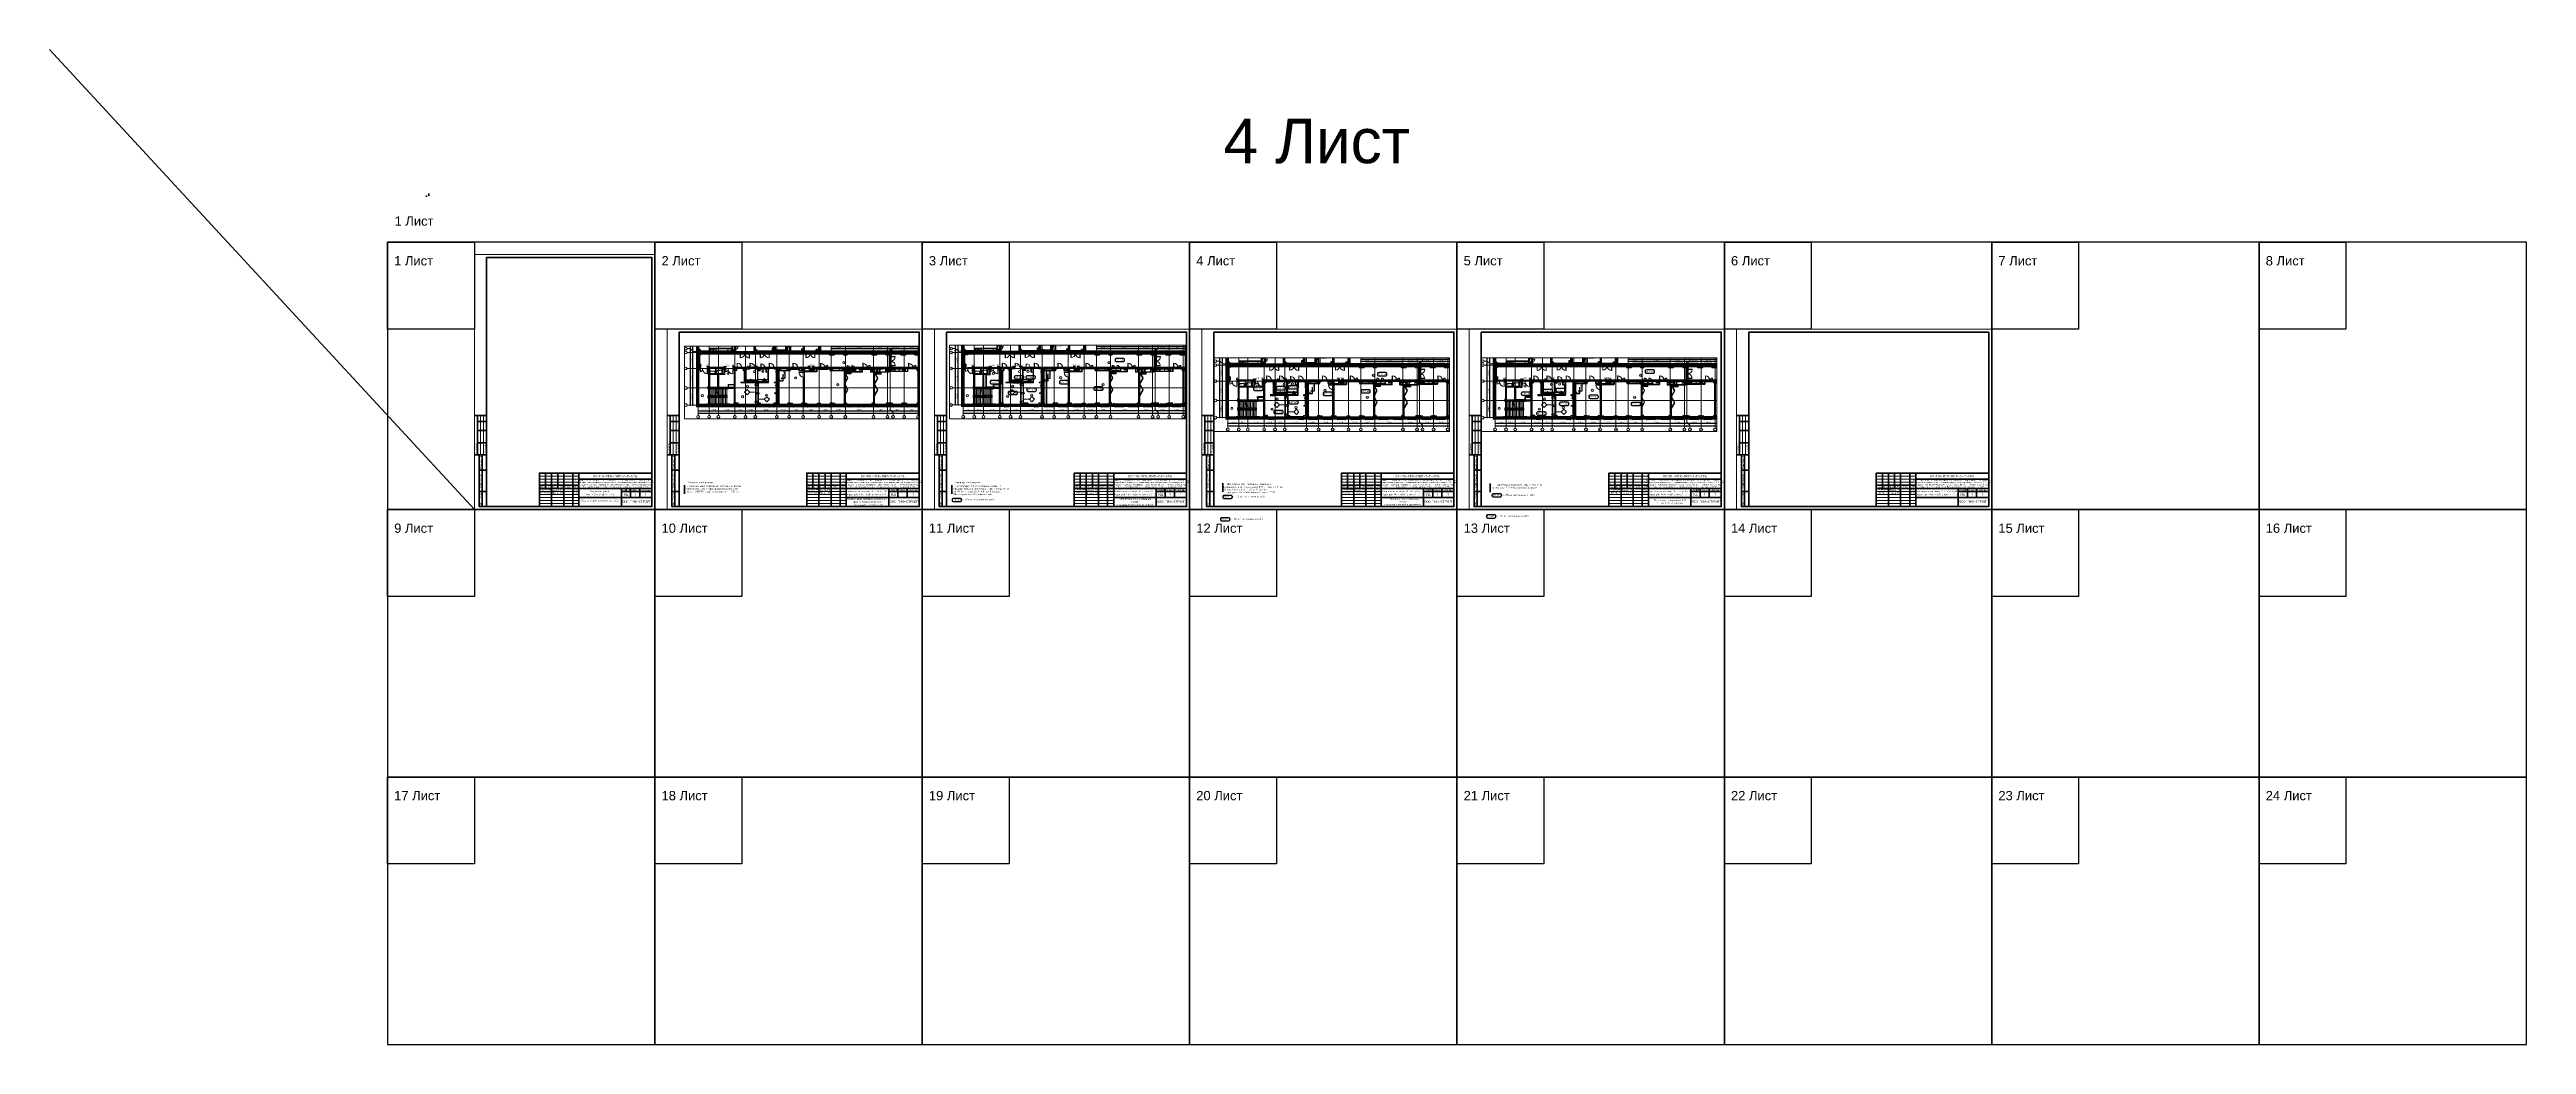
# Paper-space layout '2.n' of a CAD drawing. Header units: millimetres. Extents: x -699 to 3377, y -880 to 757.
# The model-space entities are those that its viewports show. They can reach past a viewport. Long polylines and large blocks are cut down to what shows.
import ezdxf
from ezdxf.enums import TextEntityAlignment as Align

# ---------------------------------------------------------------- set-up
doc = ezdxf.new("R2018")
doc.units = ezdxf.units.MM
for name, pattern in [('200_ШТРИХ__ш1_п0_6_', [160, 100, -60]), ('200_ШТРИХ_ш1п0_6_', [160, 100, -60]), ('50_200_ШТРИХ_1Т_ш5_п1_п1_', [700, 500, -100, 0, -100]), ('Штрих короткий', [300, 150, -150]), ('Штриховая _2 мм - 1 мм_', [300, 200, -100])]:
    doc.linetypes.add(name, pattern=pattern)
doc.layers.add('0)ВЭ', color=7, linetype='Continuous', lineweight=15, plot=False)
for name, color, linetype, lineweight in [('0-1', 7, 'Continuous', 5), ('0-2', 7, 'Continuous', 9), ('Двери', 7, 'Continuous', 9), ('Импосты витража', 7, 'Continuous', 9), ('Импосты витража-1', 7, 'Continuous', 25), ('Каркас_Импост', 7, 'Continuous', 13), ('Каркас_Импост-1', 7, 'Continuous', 9), ('Контуры', 7, 'Continuous', 9), ('Линии подступенков', 7, 'Continuous', 9), ('Линии свеса', 7, 'Continuous', 9), ('Линии-2', 7, 'Continuous', 5), ('Линии_2_', 7, 'Continuous', 9), ('Марки вырезов', 7, 'Continuous', 9), ('Марки помещений', 7, 'Continuous', 9), ('Несущие колонны', 7, 'Continuous', 9), ('Несущие колонны-1', 7, 'Continuous', 35), ('Обобщенные модели', 7, 'Continuous', 9), ('Общие ребра', 7, 'Continuous', 9), ('Ограждение', 7, 'Continuous', 9), ('Ограждение-1', 7, 'Continuous', 25), ('Окна', 7, 'Continuous', 9), ('Оси', 7, 'Continuous', 9), ('Оси-1', 7, 'Continuous', 20), ('Оси-2', 7, '50_200_ШТРИХ_1Т_ш5_п1_п1_', 9), ('Остекление-1', 7, 'Continuous', 9), ('Открывание в плане-1', 7, '200_ШТРИХ__ш1_п0_6_', 9), ('Открывание в плане-2', 7, '200_ШТРИХ_ш1п0_6_', 9), ('Открывание-1', 7, 'Continuous', 9), ('Панель', 7, 'Continuous', 13), ('Перемычка-1', 7, 'Штрих короткий', 9), ('Размеры', 7, 'Continuous', 15), ('Стены', 7, 'Continuous', 9), ('Стены-1', 7, 'Continuous', 13), ('Текстовые примечания', 7, 'Continuous', 9), ('Штриховка разреза-1', 7, 'Continuous', 9), ('Элементы узлов', 7, 'Continuous', 9)]:
    doc.layers.add(name, color=color, linetype=linetype, lineweight=lineweight)
for name, color, linetype in [('1) мет уголки', 6, 'Continuous'), ('1) серпянка', 2, 'Continuous'), ('Условные обозначения', 90, 'Continuous')]:
    doc.layers.add(name, color=color, linetype=linetype)
for name, color, linetype, lineweight, true_color in [('Сантехнические приборы-1', 7, 'Continuous', 9, 0xaaaaaa), ('СТ-1_1', 7, 'Штриховая _2 мм - 1 мм_', 90, 0x888888), ('Штриховка разреза-2', 7, 'Continuous', 9, 0x787878), ('Штриховка разреза-3', 7, 'Continuous', 9, 0x0080ff), ('Штриховка разреза-4', 1, 'Continuous', 9, 0xff0000), ('Штриховка разреза-5', 7, 'Continuous', 9, 0x8000ff), ('Элементы узлов-1', 7, 'Continuous', 9, 0x3b3b3b)]:
    doc.layers.add(name, color=color, linetype=linetype, lineweight=lineweight, true_color=true_color)
doc.layers.get('0-2').off()
doc.styles.add('ISOCPEUR_I_1', font='isocpeui.ttf', dxfattribs={"width": 0.85, "height": 2.5})
doc.styles.add('ISOCPEUR_I_2', font='isocpeui.ttf', dxfattribs={"width": 0.85, "height": 2.3})
doc.styles.get("Standard").update_dxf_attribs({"font": 'arial.ttf'})
doc.styles.add('СПДС', font='isocpeur.ttf', dxfattribs={"width": 0.9})
doc.dimstyles.new('Размера А3', dxfattribs={"dimtxt": 200, "dimasz": 100, "dimexe": 70, "dimexo": 100, "dimgap": 20, "dimtad": 1, "dimdec": 0, "dimrnd": 10, "dimzin": 0, "dimdsep": 46, "dimtxsty": 'СПДС', "dimblk": 'ARROWHEAD_6', "dimcen": 1, "dimclrd": 256, "dimclre": 256, "dimclrt": 256, "dimazin": 0, "dimtfac": 1, "dimtdec": 0, "dimtmove": 2, "dimatfit": 3, "dimfxl": 1, "dimtolj": 1, "dimtzin": 0, "dimarcsym": 0})
pattern_1 = [(45, (0, 0), (-114.04925, 114.04925), []), (45, (114.05, 0), (-114.04925, 114.04925), [201.612, -40.322, 3.353, -36.97])]
pattern_2 = [(135, (0, 0), (-35.35534, -35.35534), [])]
pattern_3 = [(45, (0, 0), (-84.8528, 84.8528), [])]
pattern_4 = [(45, (0, 0), (-70.71068, 70.71068), []), (135, (0, 0), (-70.71068, -70.71068), [])]
pattern_5 = [(45, (0, 0), (-85.53659, 85.53659), []), (45, (57.02, 0), (-85.53659, 85.53659), [])]
pattern_6 = [(45, (0, 0), (-35.35534, 35.35534), [])]
pattern_7 = [(0, (0, 0), (81.28, 20.32), [3.353, -57.607, 3.353, -57.607, -325.12]), (0, (0, 0), (81.28, 20.32), [-121.92, 3.353, -118.567, 3.353, -57.607, -142.24]), (0, (0, 0), (81.28, 20.32), [-304.8, 3.353, -37.287, 3.353, -98.247]), (120, (30.48, 10.16), (-58.237636, 60.230545), [3.353, -57.607, 3.353, -57.607, -325.12]), (120, (30.48, 10.16), (-58.237636, 60.230545), [-121.92, 3.353, -118.567, 3.353, -57.607, -142.24]), (120, (30.48, 10.16), (-58.237636, 60.230545), [-304.8, 3.353, -37.287, 3.353, -98.247]), (240, (40.64, 50.8), (-23.042364, -80.550545), [3.353, -57.607, 3.353, -57.607, -325.12]), (240, (40.64, 50.8), (-23.042364, -80.550545), [-121.92, 3.353, -118.567, 3.353, -57.607, -142.24]), (240, (40.64, 50.8), (-23.042364, -80.550545), [-304.8, 3.353, -37.287, 3.353, -98.247])]

# ---------------------------------------------------------------- blocks, each defined once
blk = doc.blocks.new('*U942')
at = {"lineweight": 0}
blk.add_lwpolyline([(-415, -5), (5, -5), (5, 292), (-415, 292)], close=True, dxfattribs=at)
at = {"color": 0, "linetype": 'Continuous', "lineweight": 50}
blk.add_lwpolyline([(-395, 287), (0, 287), (0, 0), (-395, 0)], close=True, dxfattribs=at)
at = {"lineweight": 35}
for points in [[(-395, 150), (-415, 150)], [(-410, 85), (-410, 150)], [(-395, 140), (-410, 140)], [(-395, 125), (-410, 125)], [(-395, 85), (-415, 85)], [(-395, 105), (-410, 105)], [(-395, 85), (-407, 85), (-407, 0), (-395, 0)], [(-402, 0), (-402, 85)], [(-395, 60), (-407, 60)], [(-175, 55), (-175, 30)], [(-165, 55), (-165, 0)], [(-155, 55), (-155, 30)], [(-145, 55), (-145, 0)], [(-130, 55), (-130, 0)], [(-120, 55), (-120, 0)], [(-120, 45), (0, 45)], [(-395, 25), (-407, 25)], [(-185, 35), (-120, 35)], [(-185, 30), (0, 30)], [(-120, 15), (0, 15)], [(-50, 30), (-50, 0)], [(-50, 25), (0, 25)], [(-35, 30), (-35, 15)], [(-20, 30), (-20, 15)]]:
    blk.add_lwpolyline(points, dxfattribs=at)
at = {"lineweight": 18}
for points in [[(-405, 85), (-405, 150)], [(-400, 85), (-400, 150)], [(-185, 50), (-120, 50)], [(-185, 45), (-120, 45)], [(-185, 40), (-120, 40)], [(-185, 25), (-120, 25)], [(-185, 20), (-120, 20)], [(-185, 15), (-120, 15)], [(-185, 10), (-120, 10)], [(-185, 5), (-120, 5)]]:
    blk.add_lwpolyline(points, dxfattribs=at)
at = {"lineweight": 35}
blk.add_lwpolyline([(-185, 0), (0, 0), (0, 55), (-185, 55)], close=True, dxfattribs=at)
at = {"lineweight": 0}
blk.add_lwpolyline([(0, -5), (5, -5), (5, 0)], dxfattribs=at)
at = {"lineweight": -2, "char_height": 2.5, "attachment_point": 5, "rotation": 90, "style": 'СПДС'}
for s, insert, width in [('Согласовано', (-412.5, 95), 19.991), ('Гл. спец.', (-397.5, 95), 19.991), ('Подл. и дата', (-404.5, 42.5), 34.991), ('Взам. инв. N', (-404.5, 72.5), 24.991), ('Инв. N подл.', (-404.5, 12.5), 24.991)]:
    blk.add_mtext(s, dxfattribs=dict(at, insert=insert, width=width))
at = {"insert": (-119.3, 44.6), "char_height": 2.2, "attachment_point": 1, "style": 'СПДС'}
blk.add_mtext_dynamic_manual_height_columns('\\pxqc;Общеобразовательная школа №2, входящая в состав Многофункционального комплекса спортивной направленности с соответствующей инфраструктурой (емкостью 850 мест) \\Pпо адресу: Российская Федерация, город Москва, вн.тер. г. муниципальный округ Покровское-Стрешнево, шоссе Волоколамское, земельный участок 71/15', width=118.293, gutter_width=0, heights=[15.2], dxfattribs=at)
at = {"lineweight": -2, "char_height": 2.5, "style": 'СПДС'}
for s, insert, width, attachment_point in [('Разработал', (-183.1, 27.5), 17.953, 4), ('Проверил', (-183.1, 22.5), 17.953, 4), ('Изм.', (-180, 32.5), 10, 5), ('Кол.уч.', (-170, 32.5), 10, 5), ('Лист', (-160, 32.5), 10, 5), ('N док.', (-150, 32.5), 10, 5), ('Подп.', (-137.5, 32.5), 15, 5), ('Дата', (-125, 32.5), 10, 5), ('Стадия', (-42.5, 27.5), 15, 5), ('Лист', (-27.5, 27.5), 15, 5), ('Листов', (-10, 27.5), 20, 5)]:
    blk.add_mtext(s, dxfattribs=dict(at, insert=insert, width=width, attachment_point=attachment_point))
at = {"lineweight": 30, "width": 0.9, "flags": 104}
blk.add_attdef('ШАПКА', text='', height=3, dxfattribs=at).set_placement((-135, 281), align=Align.MIDDLE_CENTER)
at = {"style": 'СПДС'}
for tag, height, p in [('ШИФР_ПРОЕКТА', 4, (-60, 50)), ('НАИМЕНОВАНИЕ_ОБЪЕКТА2', 2.5, (-85, 20)), ('НАИМЕНОВАНИЕ_ЧЕРТЕЖА2', 2.5, (-85, 5)), ('НАИМЕНОВАНИЕ_ЧЕРТЕЖА1', 2.5, (-85, 10)), ('НАИМЕНОВАНИЕ_ОБЪЕКТА', 2.5, (-85, 25)), ('ОРГАНИЗАЦИЯ_РАЗРАБОТЧИК1', 4, (-25, 8.1)), ('СТАДИЯ', 4, (-42.5, 20)), ('ЛИСТ_первый', 4, (-27.5, 20)), ('ЛИСТОВ', 4, (-10, 20))]:
    blk.add_attdef(tag, text='', height=height, dxfattribs=at).set_placement(p, align=Align.MIDDLE_CENTER)
for tag, p in [('РАЗРАБОТЧИК', (-164, 27.5)), ('РУК.ГРУППЫ', (-164, 22.5))]:
    blk.add_attdef(tag, text='', height=2.5, dxfattribs=at).set_placement(p, align=Align.MIDDLE_LEFT)
at = {"style": 'СПДС', "width": 0.9}
for p in [(-129.6, 26.4), (-129.6, 21.4)]:
    blk.add_attdef('ДАТА', p, '', height=2.3, dxfattribs=at)
blk = doc.blocks.new('*U676')
at = {"lineweight": 0}
blk.add_lwpolyline([(-292, -5), (5, -5), (5, 415), (-292, 415)], close=True, dxfattribs=at)
at = {"color": 0, "linetype": 'Continuous', "lineweight": 50}
blk.add_lwpolyline([(-272, 410), (0, 410), (0, 0), (-272, 0)], close=True, dxfattribs=at)
at = {"lineweight": 35}
for points in [[(-272, 150), (-292, 150)], [(-287, 85), (-287, 150)], [(-272, 140), (-287, 140)], [(-272, 125), (-287, 125)], [(-272, 85), (-292, 85)], [(-272, 105), (-287, 105)], [(-272, 85), (-284, 85), (-284, 0), (-272, 0)], [(-279, 0), (-279, 85)], [(-272, 60), (-284, 60)], [(-175, 55), (-175, 30)], [(-165, 55), (-165, 0)], [(-155, 55), (-155, 30)], [(-145, 55), (-145, 0)], [(-130, 55), (-130, 0)], [(-120, 55), (-120, 0)], [(-120, 45), (0, 45)], [(-272, 25), (-284, 25)], [(-185, 35), (-120, 35)], [(-185, 30), (0, 30)], [(-120, 15), (0, 15)], [(-50, 30), (-50, 0)], [(-50, 25), (0, 25)], [(-35, 30), (-35, 15)], [(-20, 30), (-20, 15)]]:
    blk.add_lwpolyline(points, dxfattribs=at)
at = {"lineweight": 18}
for points in [[(-282, 85), (-282, 150)], [(-277, 85), (-277, 150)], [(-185, 50), (-120, 50)], [(-185, 45), (-120, 45)], [(-185, 40), (-120, 40)], [(-185, 25), (-120, 25)], [(-185, 20), (-120, 20)], [(-185, 15), (-120, 15)], [(-185, 10), (-120, 10)], [(-185, 5), (-120, 5)]]:
    blk.add_lwpolyline(points, dxfattribs=at)
at = {"lineweight": 35}
blk.add_lwpolyline([(-185, 0), (0, 0), (0, 55), (-185, 55)], close=True, dxfattribs=at)
at = {"lineweight": 0}
blk.add_lwpolyline([(0, -5), (5, -5), (5, 0)], dxfattribs=at)
at = {"lineweight": -2, "char_height": 2.5, "attachment_point": 5, "rotation": 90, "style": 'СПДС'}
for s, insert, width in [('Согласовано', (-289.5, 95), 19.991), ('Гл. спец.', (-274.5, 95), 19.991), ('Подл. и дата', (-281.5, 42.5), 34.991), ('Взам. инв. N', (-281.5, 72.5), 24.991), ('Инв. N подл.', (-281.5, 12.5), 24.991)]:
    blk.add_mtext(s, dxfattribs=dict(at, insert=insert, width=width))
at = {"insert": (-119.3, 44.6), "char_height": 2.2, "attachment_point": 1, "style": 'СПДС'}
blk.add_mtext_dynamic_manual_height_columns('\\pxqc;Общеобразовательная школа №2, входящая в состав Многофункционального комплекса спортивной направленности с соответствующей инфраструктурой (емкостью 850 мест) \\Pпо адресу: Российская Федерация, город Москва, вн.тер. г. муниципальный округ Покровское-Стрешнево, шоссе Волоколамское, земельный участок 71/15', width=118.293, gutter_width=0, heights=[15.2], dxfattribs=at)
at = {"lineweight": -2, "char_height": 2.5, "style": 'СПДС'}
for s, insert, width, attachment_point in [('Разработал', (-183.1, 27.5), 17.953, 4), ('Проверил', (-183.1, 22.5), 17.953, 4), ('Изм.', (-180, 32.5), 10, 5), ('Кол.уч.', (-170, 32.5), 10, 5), ('Лист', (-160, 32.5), 10, 5), ('N док.', (-150, 32.5), 10, 5), ('Подп.', (-137.5, 32.5), 15, 5), ('Дата', (-125, 32.5), 10, 5), ('Стадия', (-42.5, 27.5), 15, 5), ('Лист', (-27.5, 27.5), 15, 5), ('Листов', (-10, 27.5), 20, 5)]:
    blk.add_mtext(s, dxfattribs=dict(at, insert=insert, width=width, attachment_point=attachment_point))
at = {"lineweight": 30, "width": 0.9, "flags": 104}
blk.add_attdef('ШАПКА', text='', height=3, dxfattribs=at).set_placement((-135, 281), align=Align.MIDDLE_CENTER)
at = {"style": 'СПДС'}
for tag, height, p in [('ШИФР_ПРОЕКТА', 4, (-60, 50)), ('НАИМЕНОВАНИЕ_ОБЪЕКТА2', 2.5, (-85, 20)), ('НАИМЕНОВАНИЕ_ЧЕРТЕЖА2', 2.5, (-85, 5)), ('НАИМЕНОВАНИЕ_ЧЕРТЕЖА1', 2.5, (-85, 10)), ('НАИМЕНОВАНИЕ_ОБЪЕКТА', 2.5, (-85, 25)), ('ОРГАНИЗАЦИЯ_РАЗРАБОТЧИК1', 4, (-25, 8.1)), ('СТАДИЯ', 4, (-42.5, 20)), ('ЛИСТ_первый', 4, (-27.5, 20)), ('ЛИСТОВ', 4, (-10, 20))]:
    blk.add_attdef(tag, text='', height=height, dxfattribs=at).set_placement(p, align=Align.MIDDLE_CENTER)
for tag, p in [('РАЗРАБОТЧИК', (-164, 27.5)), ('РУК.ГРУППЫ', (-164, 22.5))]:
    blk.add_attdef(tag, text='', height=2.5, dxfattribs=at).set_placement(p, align=Align.MIDDLE_LEFT)
at = {"style": 'СПДС', "width": 0.9}
for p in [(-129.6, 26.4), (-129.6, 21.4)]:
    blk.add_attdef('ДАТА', p, '', height=2.3, dxfattribs=at)
blk = doc.blocks.new('*U5866')
at = {"color": 4}
blk.add_lwpolyline([(-220, -220), (220, -220), (220, 220), (-220, 220)], close=True, dxfattribs=at)
at = {"color": 3}
blk.add_lwpolyline([(-220, 220), (-77, 220), (-77, 77), (-220, 77)], close=True, dxfattribs=at)
blk = doc.blocks.new('*U5867')
at = {"color": 0, "linetype": 'ByBlock', "lineweight": -2, "transparency": 16777216}
for p in [(0, 880), (440, 880), (880, 880), (1320, 880), (0, 440), (440, 440), (880, 440), (1320, 440), (0, 0), (440, 0), (880, 0), (1320, 0)]:
    blk.add_blockref('*U5866', p, dxfattribs=at)
blk = doc.blocks.new('*U5868')
at = {"color": 4}
blk.add_lwpolyline([(-220, -220), (220, -220), (220, 220), (-220, 220)], close=True, dxfattribs=at)
at = {"color": 3}
blk.add_lwpolyline([(-220, 220), (-77, 220), (-77, 77), (-220, 77)], close=True, dxfattribs=at)
blk = doc.blocks.new('*U5869')
at = {"color": 0, "linetype": 'ByBlock', "lineweight": -2, "transparency": 16777216}
for p in [(0, 880), (440, 880), (880, 880), (1320, 880), (0, 440), (440, 440), (880, 440), (1320, 440), (0, 0), (440, 0), (880, 0), (1320, 0)]:
    blk.add_blockref('*U5868', p, dxfattribs=at)
blk = doc.blocks.new('BSC_Колонна _Прямоугольная - 500х500-V41-АИ2_02_План отделки стен 2-го этажа _Часть 2_')
at = {"layer": 'Несущие колонны'}
h = blk.add_hatch(dxfattribs=at)
h.set_pattern_fill('FP_49', color=256, style=0, pattern_type=2)
h.set_pattern_definition([(45, (-150, -11600), (-114.0493, 114.0493), []), (45, (-35.95, -11600), (-114.0493, 114.0493), [201.612, -40.322, 3.353, -36.97])])
h.paths.add_polyline_path([(-250, -250), (250, -250), (250, 250), (-250, 250)], flags=0)
at = {"layer": 'Несущие колонны-1'}
for p, q in [((250, 250), (-250, 250)), ((-250, 250), (-250, -250)), ((250, -250), (250, 250)), ((-250, -250), (250, -250))]:
    blk.add_line(p, q, dxfattribs=at)
blk = doc.blocks.new('BSC_Колонна _Прямоугольная - 500х500-V42-АИ2_02_План отделки стен 2-го этажа _Часть 2_')
at = {"layer": 'Несущие колонны'}
h = blk.add_hatch(dxfattribs=at)
h.set_pattern_fill('FP_50', color=256, style=0, pattern_type=2)
h.set_pattern_definition([(45, (-7700, -11600), (-114.0493, 114.0493), []), (45, (-7585.95, -11600), (-114.0493, 114.0493), [201.613, -40.323, 3.353, -36.97])])
h.paths.add_polyline_path([(-250, -250), (250, -250), (250, 250), (-250, 250)], flags=0)
at = {"layer": 'Несущие колонны-1'}
for p, q in [((250, 250), (-250, 250)), ((-250, 250), (-250, -250)), ((250, -250), (250, 250)), ((-250, -250), (250, -250))]:
    blk.add_line(p, q, dxfattribs=at)
blk = doc.blocks.new('BSC_Колонна _Прямоугольная - 500х500-V62-АИ2_02_План отделки стен 2-го этажа _Часть 2_')
at = {"layer": 'Несущие колонны'}
h = blk.add_hatch(dxfattribs=at)
h.set_pattern_fill('FP_70', color=256, style=0, pattern_type=2)
h.set_pattern_definition([(45, (-17000, -7650), (-114.0493, 114.0493), []), (45, (-16885.95, -7650), (-114.0493, 114.0493), [201.612, -40.322, 3.353, -36.97])])
h.paths.add_polyline_path([(-250, -250), (250, -250), (250, 250), (-250, 250)], flags=0)
at = {"layer": 'Несущие колонны-1'}
for p, q in [((250, 250), (-250, 250)), ((-250, 250), (-250, -250)), ((250, -250), (250, 250)), ((-250, -250), (250, -250))]:
    blk.add_line(p, q, dxfattribs=at)
blk = doc.blocks.new('BSC_Колонна _Прямоугольная - 500х500-V63-АИ2_02_План отделки стен 2-го этажа _Часть 2_')
at = {"layer": 'Несущие колонны'}
h = blk.add_hatch(dxfattribs=at)
h.set_pattern_fill('FP_71', color=256, style=0, pattern_type=2)
h.set_pattern_definition([(45, (-13000, -150), (-114.0493, 114.0493), []), (45, (-12885.95, -150), (-114.0493, 114.0493), [201.612, -40.322, 3.353, -36.97])])
h.paths.add_polyline_path([(-250, -250), (250, -250), (250, 250), (-250, 250)], flags=0)
at = {"layer": 'Несущие колонны-1'}
for p, q in [((250, 250), (-250, 250)), ((-250, 250), (-250, -250)), ((250, -250), (250, 250)), ((-250, -250), (250, -250))]:
    blk.add_line(p, q, dxfattribs=at)
blk = doc.blocks.new('BSC_Колонна _Прямоугольная - 500х500-V64-АИ2_02_План отделки стен 2-го этажа _Часть 2_')
at = {"layer": 'Несущие колонны'}
h = blk.add_hatch(dxfattribs=at)
h.set_pattern_fill('FP_72', color=256, style=0, pattern_type=2)
h.set_pattern_definition([(45, (-13000, -7650), (-114.0493, 114.0493), []), (45, (-12885.95, -7650), (-114.0493, 114.0493), [201.612, -40.322, 3.353, -36.97])])
h.paths.add_polyline_path([(-250, -250), (250, -250), (250, 250), (-250, 250)], flags=0)
at = {"layer": 'Несущие колонны-1'}
for p, q in [((250, 250), (-250, 250)), ((-250, 250), (-250, -250)), ((250, -250), (250, 250)), ((-250, -250), (250, -250))]:
    blk.add_line(p, q, dxfattribs=at)
blk = doc.blocks.new('BSC_Колонна _Прямоугольная - 500х500-V65-АИ2_02_План отделки стен 2-го этажа _Часть 2_')
at = {"layer": 'Несущие колонны'}
h = blk.add_hatch(dxfattribs=at)
h.set_pattern_fill('FP_73', color=256, style=0, pattern_type=2)
h.set_pattern_definition([(45, (-43950, -150), (-114.04925, 114.04925), []), (45, (-43835.95, -150), (-114.04925, 114.04925), [201.613, -40.323, 3.353, -36.97])])
h.paths.add_polyline_path([(-250, -250), (250, -250), (250, 250), (-250, 250)], flags=0)
at = {"layer": 'Несущие колонны-1'}
for p, q in [((250, 250), (-250, 250)), ((-250, 250), (-250, -250)), ((250, -250), (250, 250)), ((-250, -250), (250, -250))]:
    blk.add_line(p, q, dxfattribs=at)
blk = doc.blocks.new('BSC_Колонна _Прямоугольная - 500х500-V66-АИ2_02_План отделки стен 2-го этажа _Часть 2_')
at = {"layer": 'Несущие колонны'}
h = blk.add_hatch(dxfattribs=at)
h.set_pattern_fill('FP_74', color=256, style=0, pattern_type=2)
h.set_pattern_definition([(45, (-40400, -150), (-114.04925, 114.04925), []), (45, (-40285.95, -150), (-114.04925, 114.04925), [201.613, -40.323, 3.353, -36.97])])
h.paths.add_polyline_path([(-250, -250), (250, -250), (250, 250), (-250, 250)], flags=0)
at = {"layer": 'Несущие колонны-1'}
for p, q in [((250, 250), (-250, 250)), ((-250, 250), (-250, -250)), ((250, -250), (250, 250)), ((-250, -250), (250, -250))]:
    blk.add_line(p, q, dxfattribs=at)
blk = doc.blocks.new('BSC_Колонна _Прямоугольная - 500х500-V67-АИ2_02_План отделки стен 2-го этажа _Часть 2_')
at = {"layer": 'Несущие колонны'}
h = blk.add_hatch(dxfattribs=at)
h.set_pattern_fill('FP_75', color=256, style=0, pattern_type=2)
h.set_pattern_definition([(45, (-40400, -7650), (-114.04925, 114.04925), []), (45, (-40285.95, -7650), (-114.04925, 114.04925), [201.613, -40.323, 3.353, -36.97])])
h.paths.add_polyline_path([(-250, -250), (250, -250), (250, 250), (-250, 250)], flags=0)
at = {"layer": 'Несущие колонны-1'}
for p, q in [((250, 250), (-250, 250)), ((-250, 250), (-250, -250)), ((250, -250), (250, 250)), ((-250, -250), (250, -250))]:
    blk.add_line(p, q, dxfattribs=at)
blk = doc.blocks.new('BSC_Колонна _Прямоугольная - 500х500-V68-АИ2_02_План отделки стен 2-го этажа _Часть 2_')
at = {"layer": 'Несущие колонны'}
h = blk.add_hatch(dxfattribs=at)
h.set_pattern_fill('FP_76', color=256, style=0, pattern_type=2)
h.set_pattern_definition([(45, (-31400, -150), (-114.04925, 114.04925), []), (45, (-31285.95, -150), (-114.04925, 114.04925), [201.613, -40.323, 3.353, -36.97])])
h.paths.add_polyline_path([(-250, -250), (250, -250), (250, 250), (-250, 250)], flags=0)
at = {"layer": 'Несущие колонны-1'}
for p, q in [((250, 250), (-250, 250)), ((-250, 250), (-250, -250)), ((250, -250), (250, 250)), ((-250, -250), (250, -250))]:
    blk.add_line(p, q, dxfattribs=at)
blk = doc.blocks.new('BSC_Колонна _Прямоугольная - 500х500-V69-АИ2_02_План отделки стен 2-го этажа _Часть 2_')
at = {"layer": 'Несущие колонны'}
h = blk.add_hatch(dxfattribs=at)
h.set_pattern_fill('FP_77', color=256, style=0, pattern_type=2)
h.set_pattern_definition([(45, (-31400, -7650), (-114.04925, 114.04925), []), (45, (-31285.95, -7650), (-114.04925, 114.04925), [201.613, -40.323, 3.353, -36.97])])
h.paths.add_polyline_path([(-250, -250), (250, -250), (250, 250), (-250, 250)], flags=0)
at = {"layer": 'Несущие колонны-1'}
for p, q in [((250, 250), (-250, 250)), ((-250, 250), (-250, -250)), ((250, -250), (250, 250)), ((-250, -250), (250, -250))]:
    blk.add_line(p, q, dxfattribs=at)
blk = doc.blocks.new('BSC_Колонна _Прямоугольная - 500х500-V70-АИ2_02_План отделки стен 2-го этажа _Часть 2_')
at = {"layer": 'Несущие колонны'}
h = blk.add_hatch(dxfattribs=at)
h.set_pattern_fill('FP_78', color=256, style=0, pattern_type=2)
h.set_pattern_definition([(45, (-22400, -150), (-114.0493, 114.0493), []), (45, (-22285.95, -150), (-114.0493, 114.0493), [201.613, -40.323, 3.353, -36.97])])
h.paths.add_polyline_path([(-250, -250), (250, -250), (250, 250), (-250, 250)], flags=0)
at = {"layer": 'Несущие колонны-1'}
for p, q in [((250, 250), (-250, 250)), ((-250, 250), (-250, -250)), ((250, -250), (250, 250)), ((-250, -250), (250, -250))]:
    blk.add_line(p, q, dxfattribs=at)
blk = doc.blocks.new('BSC_Колонна _Прямоугольная - 500х500-V71-АИ2_02_План отделки стен 2-го этажа _Часть 2_')
at = {"layer": 'Несущие колонны'}
h = blk.add_hatch(dxfattribs=at)
h.set_pattern_fill('FP_79', color=256, style=0, pattern_type=2)
h.set_pattern_definition([(45, (-22400, -7650), (-114.0493, 114.0493), []), (45, (-22285.95, -7650), (-114.0493, 114.0493), [201.613, -40.323, 3.353, -36.97])])
h.paths.add_polyline_path([(-250, -250), (250, -250), (250, 250), (-250, 250)], flags=0)
at = {"layer": 'Несущие колонны-1'}
for p, q in [((250, 250), (-250, 250)), ((-250, 250), (-250, -250)), ((250, -250), (250, 250)), ((-250, -250), (250, -250))]:
    blk.add_line(p, q, dxfattribs=at)
blk = doc.blocks.new('Проем_Дверь_Прямоугольный - 1350х2100h_проемы без заполнения-26950587-АИ2_02_План отделки стен 2-го этажа _Часть 2_')
at = {"layer": 'Перемычка-1'}
for p, q in [((675, 125), (-675, 125)), ((675, -125), (-675, -125))]:
    blk.add_line(p, q, dxfattribs=at)
blk = doc.blocks.new('Дверь_СКБ_2Ст_Внутренняя_ШЕР - СОШ_Д-31__Дв_1600x2100h_ЛК_Лифтовой холл _зона безопасности МГН__EIS60-26412756-АИ2_02_План отделки стен 2-го этажа _Часть 2_')
at = {"layer": 'Каркас_Импост'}
for p, q in [((-737.5, 125), (-787.5, 125)), ((-787.5, 125), (-787.5, 45)), ((-727.5, 45), (-787.5, 45)), ((-737.5, 125), (-737.5, 100)), ((-737.5, 100), (-727.5, 100)), ((-727.5, 100), (-727.5, 45)), ((752.5, 100), (762.5, 100)), ((752.5, 100), (752.5, 45)), ((812.5, 45), (752.5, 45)), ((812.5, 125), (762.5, 125)), ((762.5, 125), (762.5, 100)), ((812.5, 125), (812.5, 45))]:
    blk.add_line(p, q, dxfattribs=at)
at = {"layer": 'Открывание-1'}
for centre, radius, start, end in [((-737.5, 125), 1000, 0, 90), ((762.5, 125), 500, 90, 180)]:
    blk.add_arc(centre, radius, start, end, dxfattribs=at)
at = {"layer": 'Панель'}
for p, q in [((-737.5, 1125), (-712.5, 1125)), ((-737.5, 1125), (-737.5, 125)), ((-737.5, 125), (-712.5, 125)), ((-712.5, 125), (-712.5, 1125)), ((762.5, 625), (737.5, 625)), ((737.5, 125), (737.5, 625)), ((762.5, 125), (737.5, 125)), ((762.5, 625), (762.5, 125))]:
    blk.add_line(p, q, dxfattribs=at)
blk = doc.blocks.new('О_Элемент ограждения_Обод_Труба_ГОСТ 8645-68 - О_Элемент ограждения_Обод_Труба_ГОСТ 8645-68-30985916-АИ2_02_План отделки стен 2-го этажа _Часть 2_')
at = {"layer": 'Ограждение-1'}
for p, q in [((-20, -20), (-20, 20)), ((-20, 20), (0, 20)), ((-17, 17), (-17, -17)), ((-3, 17), (-17, 17)), ((-3, -17), (-3, 17)), ((0, 20), (0, -20)), ((0, -20), (-20, -20)), ((-17, -17), (-3, -17))]:
    blk.add_line(p, q, dxfattribs=at)
blk = doc.blocks.new('О_Полоса_Трапеция прямоугольная_Прокат_ГОСТ 103-2006 - Крепежная пластина-30948628-АИ2_02_План отделки стен 2-го этажа _Часть 2_')
at = {"layer": 'Ограждение'}
for p, q in [((2289, 2000), (2289, 1980)), ((2309, 1980), (2394, 1980)), ((2404, 1980), (2409, 1980)), ((2409, 1980), (2409, 2000))]:
    blk.add_line(p, q, dxfattribs=at)
blk = doc.blocks.new('О_Элемент ограждения_Маршевый с подрезкой_Труба_ГОСТ 8645-68 - О_Элемент ограждения_Маршевый с подрезкой_Труба_ГОСТ 8645-68-30985917-АИ2_02_План отделки стен 2-го этажа _Часть 2_')
at = {"layer": 'Ограждение'}
for p, q in [((-210, 20), (-2570, 20)), ((-210, 20), (-210, -20)), ((-20, 20), (-210, 20)), ((-2120, -20), (-2570, -20)), ((-1120, -20), (-2000, -20)), ((-210, -20), (-1000, -20)), ((-210, -20), (-120, -20))]:
    blk.add_line(p, q, dxfattribs=at)
at = {"layer": 'Ограждение-1'}
for p, q in [((-2615, -20), (-2615, 20)), ((-2615, 20), (-2570, 20)), ((-2608, 17), (-2608, -17)), ((-2577, 17), (-2608, 17)), ((-2577, -17), (-2577, 17)), ((-2570, 20), (-2570, -20)), ((-2570, -20), (-2615, -20)), ((-2608, -17), (-2577, -17))]:
    blk.add_line(p, q, dxfattribs=at)
blk = doc.blocks.new('О_Кронштейн_Форма Г_Круг_ГОСТ 2590-2006 - О_Кронштейн_Форма Г_Круг_ГОСТ 2590-2006-31422595-АИ2_02_План отделки стен 2-го этажа _Часть 2_')
at = {"layer": 'Ограждение'}
for p, q in [((2394, 1980), (2394, 2035)), ((2399, 1980), (2394, 1980)), ((2404, 1980), (2399, 1980)), ((2404, 2035), (2404, 1980))]:
    blk.add_line(p, q, dxfattribs=at)
at = {"layer": 'Ограждение', "flags": 128}
for points in [[(2394, 2035), (2394, 2036), (2394, 2037), (2394, 2038), (2394, 2039), (2394, 2040), (2394, 2041), (2394, 2042), (2394, 2043), (2394, 2044), (2394, 2045), (2394, 2046), (2394, 2047), (2394, 2047), (2394, 2048), (2394, 2049), (2394, 2050), (2394, 2051), (2394, 2051), (2394, 2052), (2394, 2053), (2394, 2054), (2394, 2054), (2394, 2055), (2394, 2055), (2394, 2056), (2394, 2057), (2394, 2057), (2394, 2058), (2394, 2058), (2394, 2058), (2394, 2059), (2394, 2059), (2394, 2059), (2394, 2059), (2394, 2060), (2394, 2060), (2394, 2060), (2394, 2060), (2394, 2060)], [(2404, 2060), (2404, 2060), (2404, 2060), (2404, 2060), (2404, 2060), (2404, 2060), (2404, 2059), (2404, 2059), (2404, 2059), (2404, 2058), (2404, 2058), (2404, 2058), (2404, 2057), (2404, 2057), (2404, 2056), (2404, 2056), (2404, 2055), (2404, 2054), (2404, 2054), (2404, 2053), (2404, 2052), (2404, 2052), (2404, 2051), (2404, 2050), (2404, 2049), (2404, 2049), (2404, 2048), (2404, 2047), (2404, 2046), (2404, 2045), (2404, 2044), (2404, 2043), (2404, 2042), (2404, 2041), (2404, 2040), (2404, 2039), (2404, 2038), (2404, 2037), (2404, 2036), (2404, 2035), (2404, 2035)]]:
    blk.add_lwpolyline(points, dxfattribs=at)
at = {"layer": 'Ограждение'}
for start, end in [(90, 270), (270, 90)]:
    blk.add_arc((2399, 2060), 5, start, end, dxfattribs=at)
blk = doc.blocks.new('О_Элемент поручня_Маршевый_Труба_ГОСТ 8732-78 - О_Элемент поручня_Маршевый_Труба_ГОСТ 8732-78-31468009-АИ2_02_План отделки стен 2-го этажа _Часть 2_')
at = {"layer": 'Ограждение'}
for p, q in [((-10, 0), (-118, 0)), ((-118, -30), (-10, -30)), ((-9, 0), (-10, 0))]:
    blk.add_line(p, q, dxfattribs=at)
at = {"layer": 'Ограждение', "flags": 128}
blk.add_lwpolyline([(-10, -30), (-9, -30), (-8, -29), (-8, -27), (-7, -24), (-7, -22), (-7, -20)], dxfattribs=at)
at = {"layer": 'Ограждение-1', "flags": 128}
for points in [[(-152, -15), (-151, -12), (-150, -10), (-147, -8), (-144, -5), (-140, -4), (-135, -2), (-130, -1), (-124, 0), (-118, 0), (-112, 0), (-107, -1), (-101, -2), (-97, -4), (-93, -5), (-89, -8), (-87, -10), (-85, -12), (-85, -15)], [(-85, -15), (-85, -18), (-87, -20), (-89, -23), (-93, -25), (-97, -26), (-101, -28), (-107, -29), (-112, -30), (-118, -30), (-124, -30), (-130, -29), (-135, -28), (-140, -26), (-144, -25), (-147, -23), (-150, -20), (-151, -18), (-152, -15)], [(-88, -15), (-89, -13), (-90, -10), (-92, -8), (-95, -6), (-99, -5), (-103, -3), (-108, -2), (-113, -2), (-118, -2), (-123, -2), (-129, -2), (-133, -3), (-138, -5), (-141, -6), (-144, -8), (-147, -10), (-148, -13), (-148, -15)], [(-148, -15), (-148, -17), (-147, -20), (-144, -22), (-141, -24), (-138, -25), (-133, -27), (-129, -28), (-123, -28), (-118, -29), (-113, -28), (-108, -28), (-103, -27), (-99, -25), (-95, -24), (-92, -22), (-90, -20), (-89, -17), (-88, -15)]]:
    blk.add_lwpolyline(points, dxfattribs=at)
blk = doc.blocks.new('О_Элемент поручня_Маршевый_Труба_ГОСТ 8732-78 - О_Элемент поручня_Маршевый_Труба_ГОСТ 8732-78-31468010-АИ2_02_План отделки стен 2-го этажа _Часть 2_')
at = {"layer": 'Ограждение'}
for p, q in [((-223, 0), (-914, 0)), ((-914, -30), (-118, -30)), ((-118, 0), (-214, 0))]:
    blk.add_line(p, q, dxfattribs=at)
at = {"layer": 'Ограждение-1', "flags": 128}
for points in [[(-947, -15), (-947, -12), (-945, -10), (-943, -8), (-940, -5), (-935, -4), (-931, -2), (-925, -1), (-920, 0), (-914, 0), (-908, 0), (-902, -1), (-897, -2), (-892, -4), (-888, -5), (-885, -8), (-882, -10), (-881, -12), (-880, -15)], [(-880, -15), (-881, -18), (-882, -20), (-885, -23), (-888, -25), (-892, -26), (-897, -28), (-902, -29), (-908, -30), (-914, -30), (-920, -30), (-925, -29), (-931, -28), (-935, -26), (-940, -25), (-943, -23), (-945, -20), (-947, -18), (-947, -15)], [(-884, -15), (-884, -13), (-886, -10), (-888, -8), (-891, -6), (-895, -5), (-899, -3), (-904, -2), (-909, -2), (-914, -2), (-919, -2), (-924, -2), (-929, -3), (-933, -5), (-937, -6), (-940, -8), (-942, -10), (-944, -13), (-944, -15)], [(-944, -15), (-944, -17), (-942, -20), (-940, -22), (-937, -24), (-933, -25), (-929, -27), (-924, -28), (-919, -28), (-914, -29), (-909, -28), (-904, -28), (-899, -27), (-895, -25), (-891, -24), (-888, -22), (-886, -20), (-884, -17), (-884, -15)]]:
    blk.add_lwpolyline(points, dxfattribs=at)
blk = doc.blocks.new('О_Полоса_Трапеция прямоугольная_Прокат_ГОСТ 103-2006 - Крепежная пластина-V85-АИ2_02_План отделки стен 2-го этажа _Часть 2_')
at = {"layer": 'Ограждение'}
for p, q in [((3289, 2000), (3289, 1980)), ((3289, 1980), (3394, 1980)), ((3404, 1980), (3409, 1980)), ((3409, 1980), (3409, 2000))]:
    blk.add_line(p, q, dxfattribs=at)
blk = doc.blocks.new('О_Полоса_Трапеция прямоугольная_Прокат_ГОСТ 103-2006 - Крепежная пластина-V86-АИ2_02_План отделки стен 2-го этажа _Часть 2_')
at = {"layer": 'Ограждение'}
for p, q in [((4289, 2000), (4289, 1980)), ((4289, 1980), (4409, 1980)), ((4409, 2000), (4361, 2000)), ((4409, 1980), (4409, 2000))]:
    blk.add_line(p, q, dxfattribs=at)
blk = doc.blocks.new('О_Элемент ограждения_Обод_Труба_ГОСТ 8645-68 - О_Элемент ограждения_Обод_Труба_ГОСТ 8645-68-V87-АИ2_02_План отделки стен 2-го этажа _Часть 2_')
at = {"layer": 'Ограждение'}
for p, q in [((-3720, 20), (0, 20)), ((-3720, -20), (-3720, 20)), ((0, 20), (0, -20)), ((0, -20), (-3720, -20))]:
    blk.add_line(p, q, dxfattribs=at)
blk = doc.blocks.new('О_Кронштейн_Форма Г_Круг_ГОСТ 2590-2006 - О_Кронштейн_Форма Г_Круг_ГОСТ 2590-2006-V88-АИ2_02_План отделки стен 2-го этажа _Часть 2_')
at = {"layer": 'Ограждение'}
for p, q in [((5895, 1665), (5895, 1720)), ((5905, 1720), (5905, 1665))]:
    blk.add_line(p, q, dxfattribs=at)
at = {"layer": 'Ограждение', "flags": 128}
for points in [[(5895, 1655), (5895, 1656), (5895, 1657), (5895, 1658), (5895, 1659), (5895, 1660), (5895, 1661), (5895, 1662), (5895, 1663), (5895, 1664), (5895, 1665), (5895, 1665)], [(5905, 1665), (5905, 1664), (5905, 1663), (5905, 1662), (5905, 1661), (5905, 1660), (5905, 1659), (5905, 1658), (5905, 1657), (5905, 1656), (5905, 1655)]]:
    blk.add_lwpolyline(points, dxfattribs=at)
blk = doc.blocks.new('О_Элемент поручня_Маршевый_Труба_ГОСТ 8732-78 - О_Элемент поручня_Маршевый_Труба_ГОСТ 8732-78-V89-АИ2_02_План отделки стен 2-го этажа _Часть 2_')
at = {"layer": 'Ограждение'}
for p, q in [((-10, 0), (-3926, 0)), ((-3926, -30), (-10, -30))]:
    blk.add_line(p, q, dxfattribs=at)
at = {"layer": 'Ограждение', "flags": 128}
for points in [[(-3924, -27), (-3925, -29), (-3926, -30), (-3926, -30), (-3927, -29), (-3928, -27)], [(-3927, -28), (-3926, -28), (-3926, -28), (-3925, -28)]]:
    blk.add_lwpolyline(points, dxfattribs=at)
blk = doc.blocks.new('О_Элемент ограждения_Обод_Труба_ГОСТ 8645-68 - О_Элемент ограждения_Обод_Труба_ГОСТ 8645-68-31294175-АИ2_02_План отделки стен 2-го этажа _Часть 2_')
at = {"layer": 'Ограждение-1'}
for p, q in [((-220, 20), (-200, 20)), ((-220, -20), (-220, 20)), ((-217, 17), (-217, -17)), ((-203, 17), (-217, 17)), ((-203, -17), (-203, 17)), ((-200, 20), (-200, -20)), ((-20, -20), (-20, 20)), ((-20, 20), (0, 20)), ((-17, 17), (-17, -17)), ((-3, 17), (-17, 17)), ((-3, -17), (-3, 17)), ((0, 20), (0, -20)), ((-200, -20), (-220, -20)), ((-217, -17), (-203, -17)), ((0, -20), (-20, -20)), ((-17, -17), (-3, -17))]:
    blk.add_line(p, q, dxfattribs=at)
blk = doc.blocks.new('О_Полоса_Трапеция прямоугольная_Прокат_ГОСТ 103-2006 - Крепежная пластина-V90-АИ2_02_План отделки стен 2-го этажа _Часть 2_')
at = {"layer": 'Ограждение'}
for p, q in [((2220, 1960), (2200, 1960)), ((2200, 1960), (2200, 1855)), ((2200, 1845), (2200, 1840)), ((2200, 1840), (2220, 1840)), ((2220, 1855), (2220, 1940)), ((2220, 1840), (2220, 1845))]:
    blk.add_line(p, q, dxfattribs=at)
blk = doc.blocks.new('BSC_Колонна _Прямоугольная - 500х500-V94-АИ2_02_План отделки стен 2-го этажа _Часть 2_')
at = {"layer": 'Несущие колонны'}
h = blk.add_hatch(dxfattribs=at)
h.set_pattern_fill('FP_93', color=256, style=0, pattern_type=2)
h.set_pattern_definition([(45, (-7900, -7650), (-114.0493, 114.0493), []), (45, (-7785.95, -7650), (-114.0493, 114.0493), [201.613, -40.323, 3.353, -36.97])])
h.paths.add_polyline_path([(-250, -250), (250, -250), (250, 250), (-250, 250)], flags=0)
at = {"layer": 'Несущие колонны-1'}
for p, q in [((250, 250), (-250, 250)), ((-250, 250), (-250, -250)), ((250, -250), (250, 250)), ((-250, -250), (250, -250))]:
    blk.add_line(p, q, dxfattribs=at)
blk = doc.blocks.new('BSC_Колонна _Прямоугольная - 500х500-V95-АИ2_02_План отделки стен 2-го этажа _Часть 2_')
at = {"layer": 'Несущие колонны'}
h = blk.add_hatch(dxfattribs=at)
h.set_pattern_fill('FP_94', color=256, style=0, pattern_type=2)
h.set_pattern_definition([(45, (-7900, -150), (-114.0493, 114.0493), []), (45, (-7785.95, -150), (-114.0493, 114.0493), [201.613, -40.323, 3.353, -36.97])])
h.paths.add_polyline_path([(-250, -250), (250, -250), (250, 250), (-250, 250)], flags=0)
at = {"layer": 'Несущие колонны-1'}
for p, q in [((250, 250), (-250, 250)), ((-250, 250), (-250, -250)), ((250, -250), (250, 250)), ((-250, -250), (250, -250))]:
    blk.add_line(p, q, dxfattribs=at)
blk = doc.blocks.new('BSC_Колонна _Прямоугольная - 500х500-V96-АИ2_02_План отделки стен 2-го этажа _Часть 2_')
at = {"layer": 'Несущие колонны'}
h = blk.add_hatch(dxfattribs=at)
h.set_pattern_fill('FP_95', color=256, style=0, pattern_type=2)
h.set_pattern_definition([(45, (-28400, -150), (-114.04925, 114.04925), []), (45, (-28285.95, -150), (-114.04925, 114.04925), [201.613, -40.323, 3.353, -36.97])])
h.paths.add_polyline_path([(-250, -250), (250, -250), (250, 250), (-250, 250)], flags=0)
at = {"layer": 'Несущие колонны-1'}
for p, q in [((250, 250), (-250, 250)), ((-250, 250), (-250, -250)), ((250, -250), (250, 250)), ((-250, -250), (250, -250))]:
    blk.add_line(p, q, dxfattribs=at)
blk = doc.blocks.new('BSC_Колонна _Прямоугольная - 500х500-V97-АИ2_02_План отделки стен 2-го этажа _Часть 2_')
at = {"layer": 'Несущие колонны'}
h = blk.add_hatch(dxfattribs=at)
h.set_pattern_fill('FP_96', color=256, style=0, pattern_type=2)
h.set_pattern_definition([(45, (-28400, -7650), (-114.04925, 114.04925), []), (45, (-28285.95, -7650), (-114.04925, 114.04925), [201.613, -40.323, 3.353, -36.97])])
h.paths.add_polyline_path([(-250, -250), (250, -250), (250, 250), (-250, 250)], flags=0)
at = {"layer": 'Несущие колонны-1'}
for p, q in [((250, 250), (-250, 250)), ((-250, 250), (-250, -250)), ((250, -250), (250, 250)), ((-250, -250), (250, -250))]:
    blk.add_line(p, q, dxfattribs=at)
blk = doc.blocks.new('BSC_Колонна _Прямоугольная - 500х500-V98-АИ2_02_План отделки стен 2-го этажа _Часть 2_')
at = {"layer": 'Несущие колонны'}
h = blk.add_hatch(dxfattribs=at)
h.set_pattern_fill('FP_97', color=256, style=0, pattern_type=2)
h.set_pattern_definition([(45, (-40950, -150), (-114.04925, 114.04925), []), (45, (-40835.95, -150), (-114.04925, 114.04925), [201.613, -40.323, 3.353, -36.97])])
h.paths.add_polyline_path([(-250, -250), (250, -250), (250, 250), (-250, 250)], flags=0)
at = {"layer": 'Несущие колонны-1'}
for p, q in [((250, 250), (-250, 250)), ((-250, 250), (-250, -250)), ((250, -250), (250, 250)), ((-250, -250), (250, -250))]:
    blk.add_line(p, q, dxfattribs=at)
blk = doc.blocks.new('BSC_Колонна _Прямоугольная - 500х500-V99-АИ2_02_План отделки стен 2-го этажа _Часть 2_')
at = {"layer": 'Несущие колонны'}
h = blk.add_hatch(dxfattribs=at)
h.set_pattern_fill('FP_98', color=256, style=0, pattern_type=2)
h.set_pattern_definition([(45, (-40950, -7650), (-114.04925, 114.04925), []), (45, (-40835.95, -7650), (-114.04925, 114.04925), [201.613, -40.323, 3.353, -36.97])])
h.paths.add_polyline_path([(-250, -250), (250, -250), (250, 250), (-250, 250)], flags=0)
at = {"layer": 'Несущие колонны-1'}
for p, q in [((250, 250), (-250, 250)), ((-250, 250), (-250, -250)), ((250, -250), (250, 250)), ((-250, -250), (250, -250))]:
    blk.add_line(p, q, dxfattribs=at)
blk = doc.blocks.new('BSC_Колонна _Прямоугольная - 500х500-V100-АИ2_02_План отделки стен 2-го этажа _Часть 2_')
at = {"layer": 'Несущие колонны'}
h = blk.add_hatch(dxfattribs=at)
h.set_pattern_fill('FP_99', color=256, style=0, pattern_type=2)
h.set_pattern_definition([(45, (-46950, -150), (-114.04925, 114.04925), []), (45, (-46835.95, -150), (-114.04925, 114.04925), [201.613, -40.323, 3.353, -36.97])])
h.paths.add_polyline_path([(-250, -250), (250, -250), (250, 250), (-250, 250)], flags=0)
at = {"layer": 'Несущие колонны-1'}
for p, q in [((250, 250), (-250, 250)), ((-250, 250), (-250, -250)), ((250, -250), (250, 250)), ((-250, -250), (250, -250))]:
    blk.add_line(p, q, dxfattribs=at)
blk = doc.blocks.new('BSC_Колонна _Прямоугольная - 500х500-V101-АИ2_02_План отделки стен 2-го этажа _Часть 2_')
at = {"layer": 'Несущие колонны'}
h = blk.add_hatch(dxfattribs=at)
h.set_pattern_fill('FP_100', color=256, style=0, pattern_type=2)
h.set_pattern_definition([(45, (-46950, -7650), (-114.04925, 114.04925), []), (45, (-46835.95, -7650), (-114.04925, 114.04925), [201.613, -40.323, 3.353, -36.97])])
h.paths.add_polyline_path([(-250, -250), (250, -250), (250, 250), (-250, 250)], flags=0)
at = {"layer": 'Несущие колонны-1'}
for p, q in [((250, 250), (-250, 250)), ((-250, 250), (-250, -250)), ((250, -250), (250, 250)), ((-250, -250), (250, -250))]:
    blk.add_line(p, q, dxfattribs=at)
blk = doc.blocks.new('BSC_Колонна _Прямоугольная - 500х500-V105-АИ2_02_План отделки стен 2-го этажа _Часть 2_')
at = {"layer": 'Несущие колонны'}
h = blk.add_hatch(dxfattribs=at)
h.set_pattern_fill('FP_104', color=256, style=0, pattern_type=2)
h.set_pattern_definition([(45, (-37400, -150), (-114.04925, 114.04925), []), (45, (-37285.95, -150), (-114.04925, 114.04925), [201.613, -40.323, 3.353, -36.97])])
h.paths.add_polyline_path([(-250, -250), (250, -250), (250, 250), (-250, 250)], flags=0)
at = {"layer": 'Несущие колонны-1'}
for p, q in [((250, 250), (-250, 250)), ((-250, 250), (-250, -250)), ((250, -250), (250, 250)), ((-250, -250), (250, -250))]:
    blk.add_line(p, q, dxfattribs=at)
blk = doc.blocks.new('BSC_Колонна _Прямоугольная - 500х500-V106-АИ2_02_План отделки стен 2-го этажа _Часть 2_')
at = {"layer": 'Несущие колонны'}
h = blk.add_hatch(dxfattribs=at)
h.set_pattern_fill('FP_105', color=256, style=0, pattern_type=2)
h.set_pattern_definition([(45, (-37400, -7650), (-114.04925, 114.04925), []), (45, (-37285.95, -7650), (-114.04925, 114.04925), [201.613, -40.323, 3.353, -36.97])])
h.paths.add_polyline_path([(-250, -250), (250, -250), (250, 250), (-250, 250)], flags=0)
at = {"layer": 'Несущие колонны-1'}
for p, q in [((250, 250), (-250, 250)), ((-250, 250), (-250, -250)), ((250, -250), (250, 250)), ((-250, -250), (250, -250))]:
    blk.add_line(p, q, dxfattribs=at)
blk = doc.blocks.new('BSC_Колонна _Прямоугольная - 500х500-V107-АИ2_02_План отделки стен 2-го этажа _Часть 2_')
at = {"layer": 'Несущие колонны'}
h = blk.add_hatch(dxfattribs=at)
h.set_pattern_fill('FP_106', color=256, style=0, pattern_type=2)
h.set_pattern_definition([(45, (-40400, -11050), (-114.04925, 114.04925), []), (45, (-40285.95, -11050), (-114.04925, 114.04925), [201.613, -40.323, 3.353, -36.97])])
h.paths.add_polyline_path([(-250, -250), (250, -250), (250, 250), (-250, 250)], flags=0)
at = {"layer": 'Несущие колонны-1'}
for p, q in [((250, 250), (-250, 250)), ((-250, 250), (-250, -250)), ((250, -250), (250, 250)), ((-250, -250), (250, -250))]:
    blk.add_line(p, q, dxfattribs=at)
blk = doc.blocks.new('BSC_Колонна _Прямоугольная - 500х500-V110-АИ2_02_План отделки стен 2-го этажа _Часть 2_')
at = {"layer": 'Несущие колонны'}
h = blk.add_hatch(dxfattribs=at)
h.set_pattern_fill('FP_109', color=256, style=0, pattern_type=2)
h.set_pattern_definition([(45, (-28400, -11050), (-114.04925, 114.04925), []), (45, (-28285.95, -11050), (-114.04925, 114.04925), [201.613, -40.323, 3.353, -36.97])])
h.paths.add_polyline_path([(-250, -250), (250, -250), (250, 250), (-250, 250)], flags=0)
at = {"layer": 'Несущие колонны-1'}
for p, q in [((250, 250), (-250, 250)), ((-250, 250), (-250, -250)), ((250, -250), (250, 250)), ((-250, -250), (250, -250))]:
    blk.add_line(p, q, dxfattribs=at)
blk = doc.blocks.new('Проем_Дверь_Прямоугольный - 2100х2400h_дверные проемы-26809651-АИ2_02_План отделки стен 2-го этажа _Часть 2_')
at = {"layer": 'Перемычка-1'}
for p, q in [((1050, 125), (-1050, 125)), ((1050, -125), (-1050, -125))]:
    blk.add_line(p, q, dxfattribs=at)
blk = doc.blocks.new('BSC_Колонна _Прямоугольная - 500х500-V114-АИ2_02_План отделки стен 2-го этажа _Часть 2_')
at = {"layer": 'Несущие колонны'}
h = blk.add_hatch(dxfattribs=at)
h.set_pattern_fill('FP_113', color=256, style=0, pattern_type=2)
h.set_pattern_definition([(45, (-12200, -11600), (-114.0493, 114.0493), []), (45, (-12085.95, -11600), (-114.0493, 114.0493), [201.612, -40.322, 3.353, -36.97])])
h.paths.add_polyline_path([(-250, -250), (250, -250), (250, 250), (-250, 250)], flags=0)
at = {"layer": 'Несущие колонны-1'}
for p, q in [((250, 250), (-250, 250)), ((-250, 250), (-250, -250)), ((250, -250), (250, 250)), ((-250, -250), (250, -250))]:
    blk.add_line(p, q, dxfattribs=at)
blk = doc.blocks.new('BSC_Колонна _Прямоугольная - 500х700-V115-АИ2_02_План отделки стен 2-го этажа _Часть 2_')
at = {"layer": 'Несущие колонны'}
h = blk.add_hatch(dxfattribs=at)
h.set_pattern_fill('FP_114', color=256, style=0, pattern_type=2)
h.set_pattern_definition([(315, (-11600, 25550), (114.04925, 114.04925), []), (315, (-11600, 25435.95), (114.04925, 114.04925), [201.613, -40.323, 3.353, -36.97])])
h.paths.add_polyline_path([(-250, 350), (-250, -350), (250, -350), (250, 350)], flags=0)
at = {"layer": 'Несущие колонны-1'}
for p, q in [((250, 350), (-250, 350)), ((-250, 350), (-250, -350)), ((250, -350), (250, 350)), ((-250, -350), (250, -350))]:
    blk.add_line(p, q, dxfattribs=at)
blk = doc.blocks.new('BSC_Колонна _Прямоугольная - 500х500-V140-АИ2_02_План отделки стен 2-го этажа _Часть 2_')
at = {"layer": 'Несущие колонны'}
h = blk.add_hatch(dxfattribs=at)
h.set_pattern_fill('FP_140', color=256, style=0, pattern_type=2)
h.set_pattern_definition([(45, (-19400, -7650), (-114.0493, 114.0493), []), (45, (-19285.95, -7650), (-114.0493, 114.0493), [201.612, -40.322, 3.353, -36.97])])
h.paths.add_polyline_path([(-250, -250), (250, -250), (250, 250), (-250, 250)], flags=0)
at = {"layer": 'Несущие колонны-1'}
for p, q in [((250, 250), (-250, 250)), ((-250, 250), (-250, -250)), ((250, -250), (250, 250)), ((-250, -250), (250, -250))]:
    blk.add_line(p, q, dxfattribs=at)
blk = doc.blocks.new('BSC_Колонна _Прямоугольная - 500х500-V141-АИ2_02_План отделки стен 2-го этажа _Часть 2_')
at = {"layer": 'Несущие колонны'}
h = blk.add_hatch(dxfattribs=at)
h.set_pattern_fill('FP_141', color=256, style=0, pattern_type=2)
h.set_pattern_definition([(45, (-17000, -150), (-114.0493, 114.0493), []), (45, (-16885.95, -150), (-114.0493, 114.0493), [201.612, -40.322, 3.353, -36.97])])
h.paths.add_polyline_path([(-250, -250), (250, -250), (250, 250), (-250, 250)], flags=0)
at = {"layer": 'Несущие колонны-1'}
for p, q in [((250, 250), (-250, 250)), ((-250, 250), (-250, -250)), ((250, -250), (250, 250)), ((-250, -250), (250, -250))]:
    blk.add_line(p, q, dxfattribs=at)
blk = doc.blocks.new('BSC_Колонна _Прямоугольная - 500х500-V143-АИ2_02_План отделки стен 2-го этажа _Часть 2_')
at = {"layer": 'Несущие колонны'}
h = blk.add_hatch(dxfattribs=at)
h.set_pattern_fill('FP_143', color=256, style=0, pattern_type=2)
h.set_pattern_definition([(45, (-43950, -7650), (-114.04925, 114.04925), []), (45, (-43835.95, -7650), (-114.04925, 114.04925), [201.613, -40.323, 3.353, -36.97])])
h.paths.add_polyline_path([(-250, -250), (250, -250), (250, 250), (-250, 250)], flags=0)
at = {"layer": 'Несущие колонны-1'}
for p, q in [((250, 250), (-250, 250)), ((-250, 250), (-250, -250)), ((250, -250), (250, 250)), ((-250, -250), (250, -250))]:
    blk.add_line(p, q, dxfattribs=at)
blk = doc.blocks.new('Проем_Дверь_Прямоугольный - 1000х2700h_витражные проемы-25985460-АИ2_02_План отделки стен 2-го этажа _Часть 2_')
at = {"layer": 'Перемычка-1'}
for p, q in [((500, 125), (-500, 125)), ((500, -125), (-500, -125))]:
    blk.add_line(p, q, dxfattribs=at)
blk = doc.blocks.new('Проем_Дверь_Прямоугольный - 1800х2700h_оконные проемы-25805030-АИ2_02_План отделки стен 2-го этажа _Часть 2_')
at = {"layer": 'Перемычка-1'}
for p, q in [((900, 125), (-900, 125)), ((900, -125), (-900, -125))]:
    blk.add_line(p, q, dxfattribs=at)
blk = doc.blocks.new('Дверь_СКБ_1Ст_Внутренняя_ШЕР - СОШ_Д-1__Дв_700x1800h_Технический шкаф ЭОМ и СС_EI30-28320654-АИ2_02_План отделки стен 2-го этажа _Часть 2_')
at = {"layer": 'Каркас_Импост'}
for p, q in [((-287.5, 40), (-337.5, 40)), ((-337.5, 31), (-337.5, -31)), ((-287.5, 40), (-287.5, 0)), ((-287.5, 0), (-277.5, 0)), ((-277.5, 0), (-277.5, -40)), ((302.5, 0), (312.5, 0)), ((302.5, 0), (302.5, -40)), ((362.5, 40), (312.5, 40)), ((312.5, 40), (312.5, 0)), ((362.5, 40), (362.5, -40)), ((-277.5, -40), (-337.5, -40)), ((362.5, -40), (302.5, -40))]:
    blk.add_line(p, q, dxfattribs=at)
at = {"layer": 'Открывание-1'}
blk.add_arc((-287.5, 40), 600, 360, 90, dxfattribs=at)
at = {"layer": 'Панель'}
for p, q in [((-287.5, 640), (-247.5, 640)), ((-287.5, 640), (-287.5, 40)), ((-287.5, 40), (-247.5, 40)), ((-247.5, 40), (-247.5, 640))]:
    blk.add_line(p, q, dxfattribs=at)
blk = doc.blocks.new('Дверь_СКБ_1Ст_Внутренняя_ШЕР - СОШ_Д-1__Дв_700x1800h_Технический шкаф ЭОМ и СС_EI30-28321866-АИ2_02_План отделки стен 2-го этажа _Часть 2_')
at = {"layer": 'Каркас_Импост'}
for p, q in [((-287.5, 40), (-337.5, 40)), ((-337.5, 31), (-337.5, -31)), ((-287.5, 40), (-287.5, 0)), ((-287.5, 0), (-277.5, 0)), ((-277.5, 0), (-277.5, -40)), ((302.5, 0), (312.5, 0)), ((302.5, 0), (302.5, -40)), ((362.5, 40), (312.5, 40)), ((312.5, 40), (312.5, 0)), ((362.5, 31), (362.5, -31)), ((-277.5, -40), (-337.5, -40)), ((362.5, -40), (302.5, -40))]:
    blk.add_line(p, q, dxfattribs=at)
at = {"layer": 'Открывание-1'}
blk.add_arc((-287.5, 40), 600, 360, 90, dxfattribs=at)
at = {"layer": 'Панель'}
for p, q in [((-287.5, 640), (-247.5, 640)), ((-287.5, 640), (-287.5, 40)), ((-287.5, 40), (-247.5, 40)), ((-247.5, 40), (-247.5, 640))]:
    blk.add_line(p, q, dxfattribs=at)
blk = doc.blocks.new('Дверь_СКБ_1Ст_Внутренняя_ШЕР - СОШ_Д-1__Дв_700x1800h_Технический шкаф ЭОМ и СС_EI30-28356529-АИ2_02_План отделки стен 2-го этажа _Часть 2_')
at = {"layer": 'Каркас_Импост'}
for p, q in [((-287.5, 40), (-337.5, 40)), ((-337.5, 31), (-337.5, -31)), ((-287.5, 40), (-287.5, 0)), ((-287.5, 0), (-277.5, 0)), ((-277.5, 0), (-277.5, -40)), ((302.5, 0), (312.5, 0)), ((302.5, 0), (302.5, -40)), ((362.5, 40), (312.5, 40)), ((312.5, 40), (312.5, 0)), ((362.5, 40), (362.5, -40)), ((-277.5, -40), (-337.5, -40)), ((362.5, -40), (302.5, -40))]:
    blk.add_line(p, q, dxfattribs=at)
at = {"layer": 'Открывание-1'}
blk.add_arc((-287.5, 40), 600, 360, 90, dxfattribs=at)
at = {"layer": 'Панель'}
for p, q in [((-287.5, 640), (-247.5, 640)), ((-287.5, 640), (-287.5, 40)), ((-287.5, 40), (-247.5, 40)), ((-247.5, 40), (-247.5, 640))]:
    blk.add_line(p, q, dxfattribs=at)
blk = doc.blocks.new('Дверь_СКБ_1Ст_Внутренняя_ШЕР - СОШ_Д-1__Дв_700x1800h_Технический шкаф ЭОМ и СС_EI30-28321257-АИ2_02_План отделки стен 2-го этажа _Часть 2_')
at = {"layer": 'Каркас_Импост'}
for p, q in [((-287.5, 40), (-337.5, 40)), ((-337.5, 40), (-337.5, -40)), ((-287.5, 40), (-287.5, 0)), ((-287.5, 0), (-277.5, 0)), ((-277.5, 0), (-277.5, -40)), ((302.5, 0), (312.5, 0)), ((302.5, 0), (302.5, -40)), ((362.5, 40), (312.5, 40)), ((312.5, 40), (312.5, 0)), ((362.5, 31), (362.5, -31)), ((-277.5, -40), (-337.5, -40)), ((362.5, -40), (302.5, -40))]:
    blk.add_line(p, q, dxfattribs=at)
at = {"layer": 'Открывание-1'}
blk.add_arc((-287.5, 40), 600, 360, 90, dxfattribs=at)
at = {"layer": 'Панель'}
for p, q in [((-287.5, 640), (-247.5, 640)), ((-287.5, 640), (-287.5, 40)), ((-287.5, 40), (-247.5, 40)), ((-247.5, 40), (-247.5, 640))]:
    blk.add_line(p, q, dxfattribs=at)
blk = doc.blocks.new('BSC_Колонна _Прямоугольная - 500х500-V148-АИ2_02_План отделки стен 2-го этажа _Часть 2_')
at = {"layer": 'Несущие колонны'}
h = blk.add_hatch(dxfattribs=at)
h.set_pattern_fill('FP_149', color=256, style=0, pattern_type=2)
h.set_pattern_definition([(45, (-150, -11050), (-114.0493, 114.0493), []), (45, (-35.95, -11050), (-114.0493, 114.0493), [201.612, -40.322, 3.353, -36.97])])
h.paths.add_polyline_path([(-250, -250), (250, -250), (250, 250), (-250, 250)], flags=0)
at = {"layer": 'Несущие колонны-1'}
for p, q in [((250, 250), (-250, 250)), ((-250, 250), (-250, -250)), ((250, -250), (250, 250)), ((-250, -250), (250, -250))]:
    blk.add_line(p, q, dxfattribs=at)
blk = doc.blocks.new('BSC_Колонна _Прямоугольная - 500х500-V149-АИ2_02_План отделки стен 2-го этажа _Часть 2_')
at = {"layer": 'Несущие колонны'}
h = blk.add_hatch(dxfattribs=at)
h.set_pattern_fill('FP_150', color=256, style=0, pattern_type=2)
h.set_pattern_definition([(45, (-150, -7900), (-114.0493, 114.0493), []), (45, (-35.95, -7900), (-114.0493, 114.0493), [201.612, -40.322, 3.353, -36.97])])
h.paths.add_polyline_path([(-250, -250), (250, -250), (250, 250), (-250, 250)], flags=0)
at = {"layer": 'Несущие колонны-1'}
for p, q in [((250, 250), (-250, 250)), ((-250, 250), (-250, -250)), ((250, -250), (250, 250)), ((-250, -250), (250, -250))]:
    blk.add_line(p, q, dxfattribs=at)
blk = doc.blocks.new('DOR__перегородка__Прямоугольная - Вн_ДПГ_6550х3600h-25126840-АИ2_02_План отделки стен 2-го этажа _Часть 2_')
at = {"layer": 'Каркас_Импост'}
for p, q in [((1588, -7), (1551, -72)), ((1551, -72), (2763, -772)), ((2801, -707), (1588, -7)), ((2763, -772), (2801, -707)), ((4012, -7), (2800, -707)), ((2800, -707), (2837, -772)), ((2837, -772), (4050, -72)), ((4050, -72), (4012, -7)), ((4087, -7), (4049, -72)), ((4049, -72), (5262, -772)), ((5299, -707), (4087, -7)), ((5262, -772), (5299, -707)), ((6511, -7), (5299, -707)), ((5299, -707), (5337, -772)), ((5337, -772), (6549, -72)), ((6549, -72), (6511, -7))]:
    blk.add_line(p, q, dxfattribs=at)
at = {"layer": 'Открывание в плане-1'}
for p, q in [((0, 0), (52, 0)), ((77, 0), (6550, 0)), ((6550, -1474), (6550, 0)), ((0, -53), (0, 0)), ((77, -75), (1557, -75)), ((1707, -75), (3894, -75)), ((4044, -75), (4055, -75)), ((4205, -75), (6393, -75)), ((6175, -201), (6175, -75)), ((6175, -1474), (6175, -288)), ((6175, -1474), (6550, -1474)), ((6250, -158), (6250, -75)), ((6250, -1474), (6250, -244)), ((6325, -114), (6325, -75)), ((6325, -1474), (6325, -201)), ((6400, -1474), (6400, -158)), ((6475, -1474), (6475, -114)), ((6543, -75), (6550, -75))]:
    blk.add_line(p, q, dxfattribs=at)
blk = doc.blocks.new('Проем_Дверь_Прямоугольный - 1700х2400h_дверные проемы-28448549-АИ2_02_План отделки стен 2-го этажа _Часть 2_')
at = {"layer": 'Перемычка-1'}
for p, q in [((850, 100), (-850, 100)), ((850, -100), (-850, -100))]:
    blk.add_line(p, q, dxfattribs=at)
blk = doc.blocks.new('PNS_Панель прямоугольная2 - Нр_Стекло - 40мм-26233822-АИ2_02_План отделки стен 2-го этажа _Часть 2_')
at = {"layer": 'Каркас_Импост'}
for p, q in [((-410, 0), (-410, 40)), ((-410, 40), (-360, 40)), ((-360, 40), (-360, 0)), ((410, 40), (360, 40)), ((360, 40), (360, 0)), ((410, 0), (410, 40)), ((-360, 0), (-410, 0)), ((360, 0), (410, 0))]:
    blk.add_line(p, q, dxfattribs=at)
at = {"layer": 'Каркас_Импост-1'}
for p, q in [((-360, 40), (360, 40)), ((-360, 0), (360, 0))]:
    blk.add_line(p, q, dxfattribs=at)
blk = doc.blocks.new('Прямоугольный импост - Откос НВФ_50х280 мм-25985587-АИ2_02_План отделки стен 2-го этажа _Часть 2_')
at = {"layer": 'Импосты витража-1'}
for p, q in [((-50, 130), (0, 130)), ((-50, -150), (-50, 130)), ((0, 130), (0, -144)), ((0, -150), (-50, -150))]:
    blk.add_line(p, q, dxfattribs=at)
blk = doc.blocks.new('Прямоугольный импост - Импост структурный с накладкой - 150мм-25647633-АИ2_02_План отделки стен 2-го этажа _Часть 2_')
at = {"layer": 'Импосты витража-1'}
for p, q in [((-25, 0), (-25, 17)), ((-25, 17), (25, 17)), ((-15, 0), (-25, 0)), ((-15, -40), (-15, 0)), ((25, 17), (25, 0)), ((-25, -150), (-25, -40)), ((-25, -40), (-15, -40)), ((25, -150), (-25, -150)), ((25, -40), (25, -150))]:
    blk.add_line(p, q, dxfattribs=at)
blk = doc.blocks.new('Прямоугольный импост - Импост структурный с накладкой - 150мм-V150-АИ2_02_План отделки стен 2-го этажа _Часть 2_')
at = {"layer": 'Импосты витража-1'}
for p, q in [((-25, 0), (-25, 17)), ((-25, 17), (25, 17)), ((25, 0), (15, 0)), ((15, 0), (15, -40)), ((25, 17), (25, 0)), ((-25, -150), (-25, -40)), ((25, -150), (-25, -150)), ((15, -40), (25, -40)), ((25, -40), (25, -150))]:
    blk.add_line(p, q, dxfattribs=at)
blk = doc.blocks.new('Прямоугольный импост - Откос НВФ_50х280 мм-25985594-АИ2_02_План отделки стен 2-го этажа _Часть 2_')
at = {"layer": 'Импосты витража-1'}
for p, q in [((0, 130), (-50, 130)), ((-50, 130), (-50, -150)), ((0, -144), (0, 130)), ((-50, -150), (0, -150))]:
    blk.add_line(p, q, dxfattribs=at)
blk = doc.blocks.new('Прямоугольный импост - Импост структурный с накладкой - 150мм-25656008-АИ2_02_План отделки стен 2-го этажа _Часть 2_')
at = {"layer": 'Импосты витража'}
for p, q in [((8850, -100), (9650, -100)), ((8850, -267), (9650, -267))]:
    blk.add_line(p, q, dxfattribs=at)
blk = doc.blocks.new('PNS_Панель прямоугольная2 - Нр_Стекло - 40мм-26243474-АИ2_02_План отделки стен 2-го этажа _Часть 2_')
at = {"layer": 'Каркас_Импост'}
for p, q in [((-397.5, 0), (-397.5, 40)), ((-397.5, 40), (-347.5, 40)), ((-347.5, 40), (-347.5, 0)), ((397.5, 40), (347.5, 40)), ((347.5, 40), (347.5, 0)), ((397.5, 0), (397.5, 40)), ((-347.5, 0), (-397.5, 0)), ((347.5, 0), (397.5, 0))]:
    blk.add_line(p, q, dxfattribs=at)
at = {"layer": 'Каркас_Импост-1'}
for p, q in [((-347.5, 40), (347.5, 40)), ((-347.5, 0), (347.5, 0))]:
    blk.add_line(p, q, dxfattribs=at)
blk = doc.blocks.new('Прямоугольный импост - Импост структурный с накладкой - 150мм-25647642-АИ2_02_План отделки стен 2-го этажа _Часть 2_')
at = {"layer": 'Импосты витража'}
for p, q in [((42475, -100), (43250, -100)), ((42475, -267), (43250, -267))]:
    blk.add_line(p, q, dxfattribs=at)
blk = doc.blocks.new('PNS_Панель прямоугольная1 - Нр_Стекло - 40мм-25259299-АИ2_02_План отделки стен 2-го этажа _Часть 2_')
at = {"layer": 'Остекление-1'}
for p, q in [((-387.5, 40), (387.5, 40)), ((-397.5, 0), (397.5, 0)), ((387.5, 0), (-387.5, 0))]:
    blk.add_line(p, q, dxfattribs=at)
blk = doc.blocks.new('Прямоугольный импост - Импост структурный с накладкой - 150мм-25647644-АИ2_02_План отделки стен 2-го этажа _Часть 2_')
at = {"layer": 'Импосты витража-1'}
for p, q in [((-25, 0), (-25, 17)), ((-25, 17), (25, 17)), ((-15, 0), (-25, 0)), ((-15, -40), (-15, 0)), ((25, 0), (15, 0)), ((15, 0), (15, -40)), ((25, 17), (25, 0)), ((-25, -150), (-25, -40)), ((-25, -40), (-15, -40)), ((25, -150), (-25, -150)), ((15, -40), (25, -40)), ((25, -40), (25, -150))]:
    blk.add_line(p, q, dxfattribs=at)
blk = doc.blocks.new('PNS_Панель прямоугольная1 - Нр_Стекло - 40мм-25293744-АИ2_02_План отделки стен 2-го этажа _Часть 2_')
at = {"layer": 'Остекление-1'}
for p, q in [((-800, 40), (800, 40)), ((-810, 0), (810, 0)), ((800, 0), (-800, 0))]:
    blk.add_line(p, q, dxfattribs=at)
blk = doc.blocks.new('Прямоугольный импост - Импост структурный с накладкой - 150мм-25651488-АИ2_02_План отделки стен 2-го этажа _Часть 2_')
at = {"layer": 'Импосты витража'}
for p, q in [((44650, -100), (46250, -100)), ((44650, -267), (46250, -267))]:
    blk.add_line(p, q, dxfattribs=at)
blk = doc.blocks.new('Прямоугольный импост - Импост структурный с накладкой - 150мм-25651501-АИ2_02_План отделки стен 2-го этажа _Часть 2_')
at = {"layer": 'Импосты витража-1'}
for p, q in [((-25, 0), (-25, 17)), ((-25, 17), (25, 17)), ((-15, 0), (-25, 0)), ((-15, -40), (-15, 0)), ((25, 0), (15, 0)), ((15, 0), (15, -40)), ((25, 17), (25, 0)), ((-25, -150), (-25, -40)), ((-25, -40), (-15, -40)), ((25, -150), (-25, -150)), ((15, -40), (25, -40)), ((25, -40), (25, -150))]:
    blk.add_line(p, q, dxfattribs=at)
blk = doc.blocks.new('Прямоугольный импост - Откос НВФ_50х280 мм-25995271-АИ2_02_План отделки стен 2-го этажа _Часть 2_')
at = {"layer": 'Импосты витража-1'}
for p, q in [((-50, 130), (0, 130)), ((-50, -150), (-50, 130)), ((0, 130), (0, -144)), ((0, -150), (-50, -150))]:
    blk.add_line(p, q, dxfattribs=at)
blk = doc.blocks.new('Прямоугольный импост - Откос НВФ_50х280 мм-25995273-АИ2_02_План отделки стен 2-го этажа _Часть 2_')
at = {"layer": 'Импосты витража-1'}
for p, q in [((0, 130), (-50, 130)), ((-50, 130), (-50, -150)), ((0, -144), (0, 130)), ((-50, -150), (0, -150))]:
    blk.add_line(p, q, dxfattribs=at)
blk = doc.blocks.new('Прямоугольный импост - Откос НВФ_50х280 мм-V159-АИ2_02_План отделки стен 2-го этажа _Часть 2_')
at = {"layer": 'Импосты витража-1'}
for p, q in [((-50, 130), (0, 130)), ((-50, -150), (-50, 130)), ((0, 130), (0, -150)), ((0, -150), (-50, -150))]:
    blk.add_line(p, q, dxfattribs=at)
blk = doc.blocks.new('Прямоугольный импост - Откос НВФ_50х280 мм-25993834-АИ2_02_План отделки стен 2-го этажа _Часть 2_')
at = {"layer": 'Импосты витража-1'}
for p, q in [((-50, 130), (0, 130)), ((-50, -150), (-50, 130)), ((0, 130), (0, -144)), ((0, -150), (-50, -150))]:
    blk.add_line(p, q, dxfattribs=at)
blk = doc.blocks.new('Прямоугольный импост - Откос НВФ_50х280 мм-25993838-АИ2_02_План отделки стен 2-го этажа _Часть 2_')
at = {"layer": 'Импосты витража-1'}
for p, q in [((0, 130), (-50, 130)), ((-50, 130), (-50, -150)), ((0, -144), (0, 130)), ((-50, -150), (0, -150))]:
    blk.add_line(p, q, dxfattribs=at)
blk = doc.blocks.new('Прямоугольный импост - Откос НВФ_50х280 мм-V161-АИ2_02_План отделки стен 2-го этажа _Часть 2_')
at = {"layer": 'Импосты витража-1'}
for p, q in [((-50, 130), (0, 130)), ((-50, -150), (-50, 130)), ((0, 130), (0, -150)), ((0, -150), (-50, -150))]:
    blk.add_line(p, q, dxfattribs=at)
blk = doc.blocks.new('Проем_Дверь_Прямоугольный - 1800х2700h_оконные проемы-25729828-АИ2_02_План отделки стен 2-го этажа _Часть 2_')
at = {"layer": 'Перемычка-1'}
for p, q in [((900, 125), (-900, 125)), ((900, -125), (-900, -125))]:
    blk.add_line(p, q, dxfattribs=at)
blk = doc.blocks.new('Прямоугольный импост - Откос НВФ_50х280 мм-V162-АИ2_02_План отделки стен 2-го этажа _Часть 2_')
at = {"layer": 'Импосты витража-1'}
for p, q in [((0, 130), (-50, 130)), ((-50, 130), (-50, -150)), ((0, -150), (0, 130)), ((-50, -150), (0, -150))]:
    blk.add_line(p, q, dxfattribs=at)
blk = doc.blocks.new('Прямоугольный импост - Откос НВФ_50х280 мм-V163-АИ2_02_План отделки стен 2-го этажа _Часть 2_')
at = {"layer": 'Импосты витража-1'}
for p, q in [((0, 130), (-50, 130)), ((-50, 130), (-50, -150)), ((0, -150), (0, 130)), ((-50, -150), (0, -150))]:
    blk.add_line(p, q, dxfattribs=at)
blk = doc.blocks.new('PNS_Панель прямоугольная1 - Нр_Стекло - 40мм-25374206-АИ2_02_План отделки стен 2-го этажа _Часть 2_')
at = {"layer": 'Остекление-1'}
for p, q in [((-382.5, 40), (382.5, 40)), ((-392.5, 0), (392.5, 0)), ((382.5, 0), (-382.5, 0))]:
    blk.add_line(p, q, dxfattribs=at)
blk = doc.blocks.new('PNS_Панель прямоугольная2 - Нр_Стекло - 40мм-26243285-АИ2_02_План отделки стен 2-го этажа _Часть 2_')
at = {"layer": 'Каркас_Импост'}
for p, q in [((-415, 0), (-415, 40)), ((-415, 40), (-365, 40)), ((-365, 40), (-365, 0)), ((415, 40), (365, 40)), ((365, 40), (365, 0)), ((415, 0), (415, 40)), ((-365, 0), (-415, 0)), ((365, 0), (415, 0))]:
    blk.add_line(p, q, dxfattribs=at)
at = {"layer": 'Каркас_Импост-1'}
for p, q in [((-365, 40), (365, 40)), ((-365, 0), (365, 0))]:
    blk.add_line(p, q, dxfattribs=at)
blk = doc.blocks.new('PNS_Панель прямоугольная1 - Нр_Стекло - 40мм-25374207-АИ2_02_План отделки стен 2-го этажа _Часть 2_')
at = {"layer": 'Остекление-1'}
for p, q in [((-405, 40), (405, 40)), ((-415, 0), (415, 0)), ((405, 0), (-405, 0))]:
    blk.add_line(p, q, dxfattribs=at)
blk = doc.blocks.new('Прямоугольный импост - Импост структурный с накладкой - 150мм-25669420-АИ2_02_План отделки стен 2-го этажа _Часть 2_')
at = {"layer": 'Импосты витража'}
for p, q in [((74850, -100), (75615, -100)), ((74850, -267), (75615, -267))]:
    blk.add_line(p, q, dxfattribs=at)
blk = doc.blocks.new('Прямоугольный импост - Импост структурный с накладкой - 150мм-25669421-АИ2_02_План отделки стен 2-го этажа _Часть 2_')
at = {"layer": 'Импосты витража'}
for p, q in [((75665, -100), (76475, -100)), ((75665, -267), (76475, -267))]:
    blk.add_line(p, q, dxfattribs=at)
blk = doc.blocks.new('Прямоугольный импост - Импост структурный с накладкой - 150мм-V164-АИ2_02_План отделки стен 2-го этажа _Часть 2_')
at = {"layer": 'Импосты витража'}
for p, q in [((31935, 11467), (31125, 11467)), ((31150, 11300), (31125, 11300)), ((31935, 11300), (31650, 11300))]:
    blk.add_line(p, q, dxfattribs=at)
blk = doc.blocks.new('Прямоугольный импост - Откос НВФ_50х280 мм-V153-АИ2_02_План отделки стен 2-го этажа _Часть 2_')
at = {"layer": 'Импосты витража-1'}
for p, q in [((0, 130), (-50, 130)), ((-50, 130), (-50, -150)), ((0, -150), (0, 130)), ((-50, -150), (0, -150))]:
    blk.add_line(p, q, dxfattribs=at)
blk = doc.blocks.new('Дверь_СКБ_1Ст_Внутренняя_ШЕР - СОШ_Д-12_Дв_1150x2100h_С_У учеников_ душевые-28434672-АИ2_02_План отделки стен 2-го этажа _Часть 2_')
at = {"layer": 'Каркас_Импост'}
for p, q in [((-512.5, 100), (-562.5, 100)), ((-562.5, 31), (-562.5, 20)), ((-502.5, 20), (-562.5, 20)), ((-512.5, 100), (-512.5, 60)), ((-512.5, 60), (-502.5, 60)), ((-502.5, 60), (-502.5, 20)), ((527.5, 60), (537.5, 60)), ((527.5, 60), (527.5, 20)), ((587.5, 20), (527.5, 20)), ((587.5, 100), (537.5, 100)), ((537.5, 100), (537.5, 60)), ((587.5, 100), (587.5, 20))]:
    blk.add_line(p, q, dxfattribs=at)
at = {"layer": 'Открывание-1'}
blk.add_arc((-512.5, 100), 1050, 360, 90, dxfattribs=at)
at = {"layer": 'Панель'}
for p, q in [((-512.5, 1150), (-472.5, 1150)), ((-512.5, 1150), (-512.5, 100)), ((-512.5, 100), (-472.5, 100)), ((-472.5, 100), (-472.5, 1150))]:
    blk.add_line(p, q, dxfattribs=at)
blk = doc.blocks.new('Дверь_СКБ_1Ст_Внутренняя_ШЕР - СОШ_Д-12_Дв_1150x2100h_С_У учеников_ душевые-28419022-АИ2_02_План отделки стен 2-го этажа _Часть 2_')
at = {"layer": 'Каркас_Импост'}
for p, q in [((-512.5, 100), (-562.5, 100)), ((-562.5, 100), (-562.5, 20)), ((-502.5, 20), (-562.5, 20)), ((-512.5, 100), (-512.5, 60)), ((-512.5, 60), (-502.5, 60)), ((-502.5, 60), (-502.5, 20)), ((527.5, 60), (537.5, 60)), ((527.5, 60), (527.5, 20)), ((587.5, 20), (527.5, 20)), ((587.5, 100), (537.5, 100)), ((537.5, 100), (537.5, 60)), ((587.5, 100), (587.5, 20))]:
    blk.add_line(p, q, dxfattribs=at)
at = {"layer": 'Открывание-1'}
blk.add_arc((-512.5, 100), 1050, 360, 90, dxfattribs=at)
at = {"layer": 'Панель'}
for p, q in [((-512.5, 1150), (-472.5, 1150)), ((-512.5, 1150), (-512.5, 100)), ((-512.5, 100), (-472.5, 100)), ((-472.5, 100), (-472.5, 1150))]:
    blk.add_line(p, q, dxfattribs=at)
blk = doc.blocks.new('Дверь_СКБ_1Ст_Внутренняя_ШЕР - СОШ_Д-5_Дв_1000x2100h_ПУИ-28372190-АИ2_02_План отделки стен 2-го этажа _Часть 2_')
at = {"layer": 'Каркас_Импост'}
for p, q in [((-437.5, 100), (-487.5, 100)), ((-487.5, 31), (-487.5, 20)), ((-427.5, 20), (-487.5, 20)), ((-437.5, 100), (-437.5, 60)), ((-437.5, 60), (-427.5, 60)), ((-427.5, 60), (-427.5, 20)), ((452.5, 60), (462.5, 60)), ((452.5, 60), (452.5, 20)), ((512.5, 20), (452.5, 20)), ((512.5, 100), (462.5, 100)), ((462.5, 100), (462.5, 60)), ((512.5, 100), (512.5, 20))]:
    blk.add_line(p, q, dxfattribs=at)
at = {"layer": 'Открывание-1'}
blk.add_arc((-437.5, 100), 900, 360, 90, dxfattribs=at)
at = {"layer": 'Панель'}
for p, q in [((-437.5, 1000), (-397.5, 1000)), ((-437.5, 1000), (-437.5, 100)), ((-437.5, 100), (-397.5, 100)), ((-397.5, 100), (-397.5, 1000))]:
    blk.add_line(p, q, dxfattribs=at)
blk = doc.blocks.new('Дверь_СКБ_1Ст_Внутренняя_ШЕР - СОШ_Д-11_Дв_1150x2100h_с_у МГН и персонала_ КЛГ-28418419-АИ2_02_План отделки стен 2-го этажа _Часть 2_')
at = {"layer": 'Каркас_Импост'}
for p, q in [((-512.5, 100), (-562.5, 100)), ((-562.5, 100), (-562.5, 20)), ((-502.5, 20), (-562.5, 20)), ((-512.5, 100), (-512.5, 60)), ((-512.5, 60), (-502.5, 60)), ((-502.5, 60), (-502.5, 20)), ((527.5, 60), (537.5, 60)), ((527.5, 60), (527.5, 20)), ((587.5, 20), (527.5, 20)), ((587.5, 100), (537.5, 100)), ((537.5, 100), (537.5, 60)), ((587.5, 100), (587.5, 20))]:
    blk.add_line(p, q, dxfattribs=at)
at = {"layer": 'Открывание-1'}
blk.add_arc((-512.5, 100), 1050, 360, 90, dxfattribs=at)
at = {"layer": 'Панель'}
for p, q in [((-512.5, 1150), (-472.5, 1150)), ((-512.5, 1150), (-512.5, 100)), ((-512.5, 100), (-472.5, 100)), ((-472.5, 100), (-472.5, 1150))]:
    blk.add_line(p, q, dxfattribs=at)
blk = doc.blocks.new('Дверь_СКБ_1Ст_Внутренняя_ШЕР - СОШ_Д-17__Дв_1150x2100h_Лаборантские_ Инструментальные_EI30-28417851-АИ2_02_План отделки стен 2-го этажа _Часть 2_')
at = {"layer": 'Каркас_Импост'}
for p, q in [((-512.5, 100), (-562.5, 100)), ((-562.5, 100), (-562.5, 20)), ((-502.5, 20), (-562.5, 20)), ((-512.5, 100), (-512.5, 60)), ((-512.5, 60), (-502.5, 60)), ((-502.5, 60), (-502.5, 20)), ((527.5, 60), (537.5, 60)), ((527.5, 60), (527.5, 20)), ((587.5, 20), (527.5, 20)), ((587.5, 100), (537.5, 100)), ((537.5, 100), (537.5, 60)), ((587.5, 100), (587.5, 20))]:
    blk.add_line(p, q, dxfattribs=at)
at = {"layer": 'Открывание-1'}
blk.add_arc((-512.5, 100), 1050, 360, 90, dxfattribs=at)
at = {"layer": 'Панель'}
for p, q in [((-512.5, 1150), (-472.5, 1150)), ((-512.5, 1150), (-512.5, 100)), ((-512.5, 100), (-472.5, 100)), ((-472.5, 100), (-472.5, 1150))]:
    blk.add_line(p, q, dxfattribs=at)
blk = doc.blocks.new('Дверь_СКБ_1Ст_Внутренняя_ШЕР - СОШ_Д-17__Дв_1150x2100h_Лаборантские_ Инструментальные_EI30-28320127-АИ2_02_План отделки стен 2-го этажа _Часть 2_')
at = {"layer": 'Каркас_Импост'}
for p, q in [((-562.5, 50), (-562.5, -30)), ((-562.5, 50), (-512.5, 50)), ((-512.5, 50), (-512.5, 10)), ((-502.5, 10), (-512.5, 10)), ((-502.5, 10), (-502.5, -30)), ((527.5, 10), (527.5, -30)), ((537.5, 10), (527.5, 10)), ((537.5, 50), (537.5, 10)), ((537.5, 50), (587.5, 50)), ((-562.5, -30), (-502.5, -30)), ((527.5, -30), (587.5, -30))]:
    blk.add_line(p, q, dxfattribs=at)
at = {"layer": 'Открывание-1'}
blk.add_arc((537.5, 50), 1050, 90, 180, dxfattribs=at)
at = {"layer": 'Панель'}
for p, q in [((537.5, 1100), (497.5, 1100)), ((497.5, 50), (497.5, 1100)), ((537.5, 50), (497.5, 50)), ((537.5, 1100), (537.5, 50))]:
    blk.add_line(p, q, dxfattribs=at)
blk = doc.blocks.new('SND_2D_Писуар с инсталляцией - По умолчанию-21578048-АИ2_02_План отделки стен 2-го этажа _Часть 2_')
at = {"layer": 'Сантехнические приборы-1'}
for p, q in [((-109, 125), (-149, 125)), ((-109, 101), (-109, 125)), ((1, 125), (1, 101)), ((111, 125), (151, 125)), ((111, 101), (111, 125)), ((-96, -329), (-168, -89)), ((-139, -50), (140, -50)), ((-116, -125), (116, -125)), ((-57, -317), (-116, -125)), ((116, -125), (57, -317)), ((168, -89), (96, -329))]:
    blk.add_line(p, q, dxfattribs=at)
for centre, radius, start, end in [((1, 87), 18.9, 90.00001, 128.86723), ((1, 87), 18.9, 51.13276, 90.00001), ((-140, -80), 30, 89.57442, 197.00013), ((0, -300), 100, 196.6804, 343.18824), ((0, -300), 60, 196.64222, 343.18824), ((140, -80), 30, 343.1882, 90.00001)]:
    blk.add_arc(centre, radius, start, end, dxfattribs=at)
blk = doc.blocks.new('DOR__перегородка__Прямоугольная - Вн_ДПГ_6600х3300h-19863816-АИ2_02_План отделки стен 2-го этажа _Часть 2_')
at = {"layer": 'Каркас_Импост'}
for p, q in [((1638, -7), (1601, -72)), ((1601, -72), (2813, -772)), ((2851, -707), (1638, -7)), ((2813, -772), (2851, -707)), ((4062, -7), (2850, -707)), ((2850, -707), (2887, -772)), ((2887, -772), (4100, -72)), ((4100, -72), (4062, -7)), ((4137, -7), (4099, -72)), ((4099, -72), (5312, -772)), ((5349, -707), (4137, -7)), ((5312, -772), (5349, -707)), ((6561, -7), (5349, -707)), ((5349, -707), (5387, -772)), ((5387, -772), (6599, -72)), ((6599, -72), (6561, -7))]:
    blk.add_line(p, q, dxfattribs=at)
at = {"layer": 'Открывание в плане-1'}
for p, q in [((75, 0), (6600, 0)), ((6600, -1474), (6600, 0)), ((0, -75), (0, -23)), ((0, -75), (50, -75)), ((75, -75), (1607, -75)), ((1757, -75), (3944, -75)), ((4094, -75), (4105, -75)), ((4255, -75), (6443, -75)), ((6225, -201), (6225, -75)), ((6225, -1474), (6225, -288)), ((6225, -1474), (6600, -1474)), ((6300, -158), (6300, -75)), ((6300, -1474), (6300, -244)), ((6375, -114), (6375, -75)), ((6375, -1474), (6375, -201)), ((6450, -1474), (6450, -158)), ((6525, -1474), (6525, -114)), ((6593, -75), (6600, -75))]:
    blk.add_line(p, q, dxfattribs=at)
blk = doc.blocks.new('Проем_Дверь_Прямоугольный - 500х2700h_оконные проемы-30605588-АИ2_02_План отделки стен 2-го этажа _Часть 2_')
at = {"layer": 'Перемычка-1'}
for p, q in [((250, 115), (-250, 115)), ((250, -115), (-250, -115))]:
    blk.add_line(p, q, dxfattribs=at)
blk = doc.blocks.new('Проем_Дверь_Прямоугольный - 5500х2700h_оконные проемы-30617494-АИ2_02_План отделки стен 2-го этажа _Часть 2_')
at = {"layer": 'Перемычка-1'}
for p, q in [((2750, 115), (-2750, 115)), ((2750, -115), (-2750, -115))]:
    blk.add_line(p, q, dxfattribs=at)
blk = doc.blocks.new('Дверь_Витражная_СКБ_2Ст2 - ДВВ_ДАО_СОШ_Классы-V176-АИ2_02_План отделки стен 2-го этажа _Часть 2_')
at = {"layer": 'Двери'}
for p, q in [((-775, 1035), (-775, 35)), ((775, 585), (775, 35))]:
    blk.add_line(p, q, dxfattribs=at)
for centre, radius, start, end in [((-775, 35), 1000, 360, 90), ((775, 35), 550, 90, 180)]:
    blk.add_arc(centre, radius, start, end, dxfattribs=at)
at = {"layer": 'Элементы узлов'}
for p, q in [((-825, 35), (-825, -35)), ((-775, 35), (-825, 35)), ((-775, 35), (-825, 35)), ((-825, 35), (-825, -35)), ((-775, -35), (-775, 35)), ((-775, -35), (-775, 35)), ((-713, 1035), (-753, 1035)), ((-753, 1035), (-753, 35)), ((-753, 35), (-713, 35)), ((-713, 35), (-713, 1035)), ((775, 585), (735, 585)), ((735, 585), (735, 35)), ((735, 35), (775, 35)), ((775, 35), (775, 585)), ((775, -35), (775, 35)), ((775, 35), (825, 35)), ((775, 35), (775, -35)), ((825, 35), (775, 35)), ((825, 35), (825, -35)), ((825, -35), (825, 35)), ((-825, -35), (-775, -35)), ((-825, -35), (-775, -35)), ((825, -35), (775, -35)), ((775, -35), (825, -35))]:
    blk.add_line(p, q, dxfattribs=at)
blk = doc.blocks.new('Дверь_Витражная_СКБ_2Ст2 - ДВВ_ДАО_СОШ_Гардероб-26809644-АИ2_02_План отделки стен 2-го этажа _Часть 2_')
at = {"layer": 'Двери'}
for p, q in [((-975, -985), (-975, -35)), ((975, -1035), (975, -35))]:
    blk.add_line(p, q, dxfattribs=at)
for centre, radius, start, end in [((-975, -35), 950, 270, 0), ((975, -35), 1000, 180, 270)]:
    blk.add_arc(centre, radius, start, end, dxfattribs=at)
at = {"layer": 'Элементы узлов'}
for p, q in [((-1025, -35), (-1025, 35)), ((-1025, 35), (-975, 35)), ((-975, 35), (-1025, 35)), ((-1025, 35), (-1025, -35)), ((-975, 35), (-975, -35)), ((-975, -35), (-975, 35)), ((1025, 35), (975, 35)), ((975, 35), (975, -35)), ((1025, 35), (975, 35)), ((975, 35), (975, -35)), ((1025, -35), (1025, 35)), ((1025, -35), (1025, 35)), ((-975, -35), (-1025, -35)), ((-1025, -35), (-975, -35)), ((-935, -35), (-975, -35)), ((-975, -35), (-975, -985)), ((-975, -985), (-935, -985)), ((-935, -985), (-935, -35)), ((913, -35), (913, -1035)), ((953, -35), (913, -35)), ((913, -1035), (953, -1035)), ((953, -1035), (953, -35)), ((975, -35), (1025, -35)), ((975, -35), (1025, -35))]:
    blk.add_line(p, q, dxfattribs=at)
blk = doc.blocks.new('PNS_Панель прямоугольная2 - Нр_Стекло - 40мм-26949766-АИ2_02_План отделки стен 2-го этажа _Часть 2_')
at = {"layer": 'Остекление-1'}
for p, q in [((-387.5, 40), (387.5, 40)), ((-397.5, 0), (397.5, 0)), ((387.5, 0), (-387.5, 0))]:
    blk.add_line(p, q, dxfattribs=at)
blk = doc.blocks.new('Прямоугольный импост - Импост структурный с накладкой - 180мм-22071093-АИ2_02_План отделки стен 2-го этажа _Часть 2_')
at = {"layer": 'Импосты витража'}
for p, q in [((11950, 12775), (11950, 13550)), ((12147, 12775), (12147, 13550))]:
    blk.add_line(p, q, dxfattribs=at)
blk = doc.blocks.new('Прямоугольный импост - Импост структурный с накладкой - 180мм-26943387-АИ2_02_План отделки стен 2-го этажа _Часть 2_')
at = {"layer": 'Импосты витража-1'}
for p, q in [((-25, 0), (-25, 17)), ((-25, 17), (25, 17)), ((-15, 0), (-25, 0)), ((-15, -40), (-15, 0)), ((25, 0), (15, 0)), ((15, 0), (15, -40)), ((25, 17), (25, 0)), ((-25, -180), (-25, -40)), ((-25, -40), (-15, -40)), ((25, -180), (-25, -180)), ((15, -40), (25, -40)), ((25, -40), (25, -180))]:
    blk.add_line(p, q, dxfattribs=at)
blk = doc.blocks.new('Дверь_Витражная_СКБ_2Ст2 - ДВВ_ДАО_СОШ_Коридор_отсек-35586415-АИ2_02_План отделки стен 2-го этажа _Часть 2_')
at = {"layer": 'Двери'}
for p, q in [((-985, -1005), (-985, -35)), ((985, -1035), (985, -35))]:
    blk.add_line(p, q, dxfattribs=at)
for centre, radius, start, end in [((-985, -35), 970, 270, 0), ((985, -35), 1000, 180, 270)]:
    blk.add_arc(centre, radius, start, end, dxfattribs=at)
at = {"layer": 'Элементы узлов'}
for p, q in [((-1035, 35), (-985, 35)), ((-985, 35), (-1035, 35)), ((-985, 35), (-985, -35)), ((-985, -35), (-985, 35)), ((1035, 35), (985, 35)), ((985, 35), (985, -35)), ((1035, 35), (985, 35)), ((985, 35), (985, -35)), ((-1035, -35), (-1035, -17)), ((-1035, -17), (-1035, -35)), ((-985, -35), (-1035, -35)), ((-1035, -35), (-985, -35)), ((-945, -35), (-985, -35)), ((-985, -35), (-985, -1005)), ((-985, -1005), (-945, -1005)), ((-945, -1005), (-945, -35)), ((923, -35), (923, -1035)), ((963, -35), (923, -35)), ((923, -1035), (963, -1035)), ((963, -1035), (963, -35)), ((985, -35), (1035, -35)), ((985, -35), (1035, -35)), ((1035, -35), (1035, -17)), ((1035, -35), (1035, -17))]:
    blk.add_line(p, q, dxfattribs=at)
blk = doc.blocks.new('PNS_Панель прямоугольная2 - Нр_Стекло - 40мм-26940512-АИ2_02_План отделки стен 2-го этажа _Часть 2_')
at = {"layer": 'Остекление-1'}
for p, q in [((-412.5, 40), (412.5, 40)), ((-422.5, 0), (422.5, 0)), ((412.5, 0), (-412.5, 0))]:
    blk.add_line(p, q, dxfattribs=at)
blk = doc.blocks.new('Прямоугольный импост - Импост структурный с накладкой - 180мм-26940402-АИ2_02_План отделки стен 2-го этажа _Часть 2_')
at = {"layer": 'Импосты витража-1'}
for p, q in [((-25, 0), (-25, 17)), ((-25, 17), (25, 17)), ((-15, 0), (-25, 0)), ((-15, -40), (-15, 0)), ((25, 0), (15, 0)), ((15, 0), (15, -40)), ((25, 17), (25, 0)), ((-25, -180), (-25, -40)), ((-25, -40), (-15, -40)), ((25, -180), (-25, -180)), ((15, -40), (25, -40)), ((25, -40), (25, -180))]:
    blk.add_line(p, q, dxfattribs=at)
blk = doc.blocks.new('Прямоугольный импост - Импост структурный с накладкой - 180мм-23818297-АИ2_02_План отделки стен 2-го этажа _Часть 2_')
at = {"layer": 'Импосты витража'}
for p, q in [((11850, 11247), (11025, 11247)), ((11850, 11050), (11025, 11050))]:
    blk.add_line(p, q, dxfattribs=at)
blk = doc.blocks.new('Прямоугольный импост - Импост структурный с накладкой - 180мм-26940403-АИ2_02_План отделки стен 2-го этажа _Часть 2_')
at = {"layer": 'Импосты витража-1'}
for p, q in [((-25, 0), (-25, 17)), ((-25, 17), (25, 17)), ((-15, 0), (-25, 0)), ((-15, -40), (-15, 0)), ((25, 0), (15, 0)), ((15, 0), (15, -40)), ((25, 17), (25, 0)), ((-25, -180), (-25, -40)), ((-25, -40), (-15, -40)), ((25, -180), (-25, -180)), ((15, -40), (25, -40)), ((25, -40), (25, -180))]:
    blk.add_line(p, q, dxfattribs=at)
blk = doc.blocks.new('Проем_Дверь_Прямоугольный - 4000х2400h_витражные проемы-26940178-АИ2_02_План отделки стен 2-го этажа _Часть 2_')
at = {"layer": 'Перемычка-1'}
for p, q in [((2000, 125), (-2000, 125)), ((2000, -125), (-2000, -125))]:
    blk.add_line(p, q, dxfattribs=at)
blk = doc.blocks.new('PNS_Панель прямоугольная2 - Нр_Стекло - 40мм-28950549-АИ2_02_План отделки стен 2-го этажа _Часть 2_')
at = {"layer": 'Остекление-1'}
for p, q in [((-137.5, 40), (137.5, 40)), ((-147.5, 0), (147.5, 0)), ((137.5, 0), (-137.5, 0))]:
    blk.add_line(p, q, dxfattribs=at)
blk = doc.blocks.new('Прямоугольный импост - Импост структурный с накладкой - 180мм-26944798-АИ2_02_План отделки стен 2-го этажа _Часть 2_')
at = {"layer": 'Импосты витража-1'}
for p, q in [((-25, 0), (-25, 17)), ((-25, 17), (25, 17)), ((-15, 0), (-25, 0)), ((-15, -40), (-15, 0)), ((25, 0), (15, 0)), ((15, 0), (15, -40)), ((25, 17), (25, 0)), ((-25, -180), (-25, -40)), ((-25, -40), (-15, -40)), ((25, -180), (-25, -180)), ((15, -40), (25, -40)), ((25, -40), (25, -180))]:
    blk.add_line(p, q, dxfattribs=at)
blk = doc.blocks.new('Прямоугольный импост - Импост структурный с накладкой - 180мм-27001384-АИ2_02_План отделки стен 2-го этажа _Часть 2_')
at = {"layer": 'Импосты витража'}
for p, q in [((40850, 10700), (40850, 10425)), ((41047, 10700), (41047, 10425))]:
    blk.add_line(p, q, dxfattribs=at)
blk = doc.blocks.new('Прямоугольный импост - 50 мм_заглушка-26940537-АИ2_02_План отделки стен 2-го этажа _Часть 2_')
at = {"layer": 'Импосты витража-1'}
for p, q in [((0, 17), (-50, 17)), ((-50, 17), (-50, 15)), ((-50, 15), (0, 15))]:
    blk.add_line(p, q, dxfattribs=at)
blk = doc.blocks.new('Фахверк_СКБ_Уголок - 250_2700-27497298-АИ2_02_План отделки стен 2-го этажа _Часть 2_')
at = {"layer": 'Обобщенные модели'}
for p, q in [((200, 181), (125, 181)), ((125, 181), (125, 106)), ((125, 106), (131, 106)), ((131, 106), (131, 175)), ((131, 175), (200, 175)), ((200, 175), (200, 181)), ((131, -6), (125, -6)), ((125, -6), (125, -81)), ((125, -81), (200, -81)), ((131, -75), (131, -6)), ((200, -75), (131, -75)), ((200, -81), (200, -75))]:
    blk.add_line(p, q, dxfattribs=at)
blk = doc.blocks.new('Фахверк_СКБ_Уголок - 250_2700_1-27501432-АИ2_02_План отделки стен 2-го этажа _Часть 2_')
at = {"layer": 'Обобщенные модели'}
for p, q in [((200, 181), (125, 181)), ((125, 181), (125, 106)), ((125, 106), (131, 106)), ((131, 106), (131, 175)), ((131, 175), (200, 175)), ((200, 175), (200, 181)), ((131, -6), (125, -6)), ((125, -6), (125, -81)), ((125, -81), (200, -81)), ((131, -75), (131, -6)), ((200, -75), (131, -75)), ((200, -81), (200, -75))]:
    blk.add_line(p, q, dxfattribs=at)
blk = doc.blocks.new('154_Фахверк_СКБ_Швеллер - Тип_100_3550_1-28320239-АИ2_02_План отделки стен 2-го этажа _Часть 2_')
at = {"layer": 'Обобщенные модели'}
for p, q in [((175, 50), (125, 50)), ((125, 50), (125, -50)), ((128, 47), (175, 47)), ((128, -47), (128, 47)), ((175, 47), (175, 50)), ((125, -50), (175, -50)), ((175, -47), (128, -47)), ((175, -50), (175, -47))]:
    blk.add_line(p, q, dxfattribs=at)
blk = doc.blocks.new('154_Стойка_СКБ_Швеллер - СМ-2180_100-28318692-АИ2_02_План отделки стен 2-го этажа _Часть 2_')
at = {"layer": 'Обобщенные модели'}
for p, q in [((171, 50), (125, 50)), ((125, 50), (125, -50)), ((129.5, 42.4), (171, 42.4)), ((129.5, -42.4), (129.5, 42.4)), ((171, 42.4), (171, 50)), ((125, -50), (171, -50)), ((171, -42.4), (129.5, -42.4)), ((171, -50), (171, -42.4))]:
    blk.add_line(p, q, dxfattribs=at)
blk = doc.blocks.new('154_Фахверк_СКБ_Швеллер - Тип_100_3550-28487752-АИ2_02_План отделки стен 2-го этажа _Часть 2_')
at = {"layer": 'Обобщенные модели'}
for p, q in [((175, 50), (125, 50)), ((125, 50), (125, -50)), ((128, 47), (175, 47)), ((128, -47), (128, 47)), ((175, 47), (175, 50)), ((125, -50), (175, -50)), ((175, -47), (128, -47)), ((175, -50), (175, -47))]:
    blk.add_line(p, q, dxfattribs=at)
blk = doc.blocks.new('Фахверк_СКБ_Уголок - 200_3960_зеркало-28268689-АИ2_02_План отделки стен 2-го этажа _Часть 2_')
at = {"layer": 'Обобщенные модели'}
for p, q in [((200, 156), (125, 156)), ((125, 156), (125, 81)), ((125, 81), (131, 81)), ((131, 19), (125, 19)), ((125, 19), (125, -56)), ((131, 81), (131, 150)), ((131, 150), (200, 150)), ((131, -50), (131, 19)), ((200, 150), (200, 156)), ((125, -56), (200, -56)), ((200, -50), (131, -50)), ((200, -56), (200, -50))]:
    blk.add_line(p, q, dxfattribs=at)
blk = doc.blocks.new('Фахверк_СКБ_Уголок - 200_3960-28268576-АИ2_02_План отделки стен 2-го этажа _Часть 2_')
at = {"layer": 'Обобщенные модели'}
for p, q in [((200, 156), (125, 156)), ((125, 156), (125, 81)), ((125, 81), (131, 81)), ((131, 19), (125, 19)), ((125, 19), (125, -56)), ((131, 81), (131, 150)), ((131, 150), (200, 150)), ((131, -50), (131, 19)), ((200, 150), (200, 156)), ((125, -56), (200, -56)), ((200, -50), (131, -50)), ((200, -56), (200, -50))]:
    blk.add_line(p, q, dxfattribs=at)
blk = doc.blocks.new('154_Стойка_СКБ_Уголок - СМ-2180_200-28268025-АИ2_02_План отделки стен 2-го этажа _Часть 2_')
at = {"layer": 'Обобщенные модели'}
for p, q in [((125, 156), (125, 81)), ((200, 156), (125, 156)), ((125, 81), (131, 81)), ((131, 19), (125, 19)), ((125, 19), (125, -56)), ((131, 81), (131, 150)), ((131, 150), (200, 150)), ((131, -50), (131, 19)), ((200, 150), (200, 156)), ((125, -56), (200, -56)), ((200, -50), (131, -50)), ((200, -56), (200, -50))]:
    blk.add_line(p, q, dxfattribs=at)
blk = doc.blocks.new('Стойка_Влож_Полоса боковая - Полоса-28213942-АИ2_02_План отделки стен 2-го этажа _Часть 2_')
at = {"layer": 'Обобщенные модели'}
for p, q in [((-5, 60), (0, 60)), ((-5, -60), (-5, 60)), ((0, 31), (0, -31)), ((0, -60), (-5, -60))]:
    blk.add_line(p, q, dxfattribs=at)
blk = doc.blocks.new('Фахверк_СКБ_Уголок - 200_3550_зеркало-28264001-АИ2_02_План отделки стен 2-го этажа _Часть 2_')
at = {"layer": 'Обобщенные модели'}
for p, q in [((200, 156), (125, 156)), ((125, 156), (125, 81)), ((125, 81), (131, 81)), ((131, 19), (125, 19)), ((125, 19), (125, -56)), ((131, 81), (131, 150)), ((131, 150), (200, 150)), ((131, -50), (131, 19)), ((200, 150), (200, 156)), ((125, -56), (200, -56)), ((200, -50), (131, -50)), ((200, -56), (200, -50))]:
    blk.add_line(p, q, dxfattribs=at)
blk = doc.blocks.new('АР_Перемычка - АР_Перемычка-28418962-АИ2_02_План отделки стен 2-го этажа _Часть 2_')
at = {"layer": 'Обобщенные модели'}
blk.add_line((-250, -100), (-243, -100), dxfattribs=at)
blk = doc.blocks.new('154_Стойка_СКБ_Уголок - СМ-2480_200-28346303-АИ2_02_План отделки стен 2-го этажа _Часть 2_')
at = {"layer": 'Обобщенные модели'}
for p, q in [((125, 156), (125, 81)), ((200, 156), (125, 156)), ((125, 81), (131, 81)), ((131, 19), (125, 19)), ((125, 19), (125, -56)), ((131, 81), (131, 150)), ((131, 150), (200, 150)), ((131, -50), (131, 19)), ((200, 150), (200, 156)), ((125, -56), (200, -56)), ((200, -50), (131, -50)), ((200, -56), (200, -50))]:
    blk.add_line(p, q, dxfattribs=at)
blk = doc.blocks.new('Фахверк_СКБ_Уголок - 200_3550-28267367-АИ2_02_План отделки стен 2-го этажа _Часть 2_')
at = {"layer": 'Обобщенные модели'}
for p, q in [((200, 156), (125, 156)), ((125, 156), (125, 81)), ((125, 81), (131, 81)), ((131, 19), (125, 19)), ((125, 19), (125, -56)), ((131, 81), (131, 150)), ((131, 150), (200, 150)), ((131, -50), (131, 19)), ((200, 150), (200, 156)), ((125, -56), (200, -56)), ((200, -50), (131, -50)), ((200, -56), (200, -50))]:
    blk.add_line(p, q, dxfattribs=at)
blk = doc.blocks.new('154_Фахверк_СКБ_Швеллер - Тип_100_3960-28331862-АИ2_02_План отделки стен 2-го этажа _Часть 2_')
at = {"layer": 'Обобщенные модели'}
for p, q in [((175, 50), (125, 50)), ((125, 50), (125, -50)), ((128, 47), (175, 47)), ((128, -47), (128, 47)), ((175, 47), (175, 50)), ((125, -50), (175, -50)), ((175, -47), (128, -47)), ((175, -50), (175, -47))]:
    blk.add_line(p, q, dxfattribs=at)
blk = doc.blocks.new('154_Фахверк_СКБ_Швеллер - Тип_100_3960-28333271-АИ2_02_План отделки стен 2-го этажа _Часть 2_')
at = {"layer": 'Обобщенные модели'}
for p, q in [((125, 50), (175, 50)), ((125, -50), (125, 50)), ((128, 47), (128, -47)), ((175, 47), (128, 47)), ((175, 50), (175, 47)), ((175, -50), (125, -50)), ((128, -47), (175, -47)), ((175, -47), (175, -50))]:
    blk.add_line(p, q, dxfattribs=at)
blk = doc.blocks.new('154_Фахверк_СКБ_Швеллер - Тип_100_3960-28318856-АИ2_02_План отделки стен 2-го этажа _Часть 2_')
at = {"layer": 'Обобщенные модели'}
for p, q in [((175, 50), (125, 50)), ((125, 50), (125, -50)), ((128, 47), (175, 47)), ((128, -47), (128, 47)), ((175, 47), (175, 50)), ((125, -50), (175, -50)), ((175, -47), (128, -47)), ((175, -50), (175, -47))]:
    blk.add_line(p, q, dxfattribs=at)
blk = doc.blocks.new('AR_Отверстие Ниша - Лючок-32406056-АИ2_02_План отделки стен 2-го этажа _Часть 2_')
at = {"layer": 'Окна'}
for p, q in [((150, 50), (-150, 50)), ((-150, 50), (-150, -50)), ((150, -50), (150, 50)), ((-150, -50), (150, -50))]:
    blk.add_line(p, q, dxfattribs=at)
blk = doc.blocks.new('Л_Общий_Лючок - Лючок-29683982-АИ2_02_План отделки стен 2-го этажа _Часть 2_')
at = {"layer": 'Открывание в плане-2'}
blk.add_line((27, 12), (255, 144), dxfattribs=at)
blk.add_arc((6, 0), 288, 2.39949, 30, dxfattribs=at)
blk = doc.blocks.new('AR_Отверстие Ниша - Лючок-32406028-АИ2_02_План отделки стен 2-го этажа _Часть 2_')
at = {"layer": 'Окна'}
for p, q in [((250, 50), (-250, 50)), ((-250, 50), (-250, -50)), ((250, -50), (250, 50)), ((-250, -50), (250, -50))]:
    blk.add_line(p, q, dxfattribs=at)
blk = doc.blocks.new('Л_Общий_Лючок - Лючок-29741375-АИ2_02_План отделки стен 2-го этажа _Часть 2_')
at = {"layer": 'Окна'}
for p, q in [((524, 6), (-24, 6)), ((-24, 6), (-24, 0)), ((-24, 0), (0, 0)), ((500, 0), (524, 0)), ((524, 6), (524, 0))]:
    blk.add_line(p, q, dxfattribs=at)
at = {"layer": 'Открывание в плане-2'}
blk.add_line((484, 6), (71, 244), dxfattribs=at)
blk.add_arc((494, 0), 488, 150, 179.29195, dxfattribs=at)
blk = doc.blocks.new('AR_Отверстие Ниша - Лючок-32405868-АИ2_02_План отделки стен 2-го этажа _Часть 2_')
at = {"layer": 'Окна'}
for p, q in [((200, 50), (-200, 50)), ((200, -50), (200, 50)), ((-200, -50), (200, -50))]:
    blk.add_line(p, q, dxfattribs=at)
blk = doc.blocks.new('Л_Общий_Лючок - Лючок-29677405-АИ2_02_План отделки стен 2-го этажа _Часть 2_')
at = {"layer": 'Окна'}
for p, q in [((424, 6), (-24, 6)), ((-24, 6), (-24, 0)), ((-24, 0), (0, 0)), ((424, 6), (424, 0))]:
    blk.add_line(p, q, dxfattribs=at)
at = {"layer": 'Открывание в плане-2'}
blk.add_line((16, 6), (342, 194), dxfattribs=at)
blk.add_arc((6, 0), 388, 0.89053, 30, dxfattribs=at)
blk = doc.blocks.new('AR_Отверстие Ниша - Лючок-32403954-АИ2_02_План отделки стен 2-го этажа _Часть 2_')
at = {"layer": 'Окна'}
for p, q in [((200, 100), (-200, 100)), ((-200, 100), (-200, -100)), ((200, -100), (200, 100)), ((-200, -100), (200, -100))]:
    blk.add_line(p, q, dxfattribs=at)
blk = doc.blocks.new('Л_Общий_Лючок - Лючок-V186-АИ2_02_План отделки стен 2-го этажа _Часть 2_')
at = {"layer": 'Окна'}
for p, q in [((424, 6), (-24, 6)), ((-24, 6), (-24, 0)), ((-24, 0), (0, 0)), ((400, 0), (424, 0)), ((424, 6), (424, 0))]:
    blk.add_line(p, q, dxfattribs=at)
at = {"layer": 'Открывание в плане-2'}
blk.add_line((16, 6), (342, 194), dxfattribs=at)
blk.add_arc((6, 0), 388, 0.89053, 30, dxfattribs=at)
blk = doc.blocks.new('AR_Отверстие Ниша - Лючок-32403372-АИ2_02_План отделки стен 2-го этажа _Часть 2_')
at = {"layer": 'Окна'}
for p, q in [((-200, 50), (200, 50)), ((-200, -50), (-200, 50)), ((200, 50), (200, -50)), ((200, -50), (-200, -50))]:
    blk.add_line(p, q, dxfattribs=at)
blk = doc.blocks.new('Л_Общий_Лючок - Лючок-29759355-АИ2_02_План отделки стен 2-го этажа _Часть 2_')
at = {"layer": 'Окна'}
for p, q in [((-24, 0), (-24, -6)), ((0, 0), (-24, 0)), ((424, 0), (400, 0)), ((424, 0), (424, -6)), ((-24, -6), (424, -6))]:
    blk.add_line(p, q, dxfattribs=at)
at = {"layer": 'Открывание в плане-2'}
blk.add_line((384, -6), (58, -194), dxfattribs=at)
blk.add_arc((394, 0), 388, 180.89053, 210, dxfattribs=at)
blk = doc.blocks.new('AR_Отверстие Ниша - Лючок-32405936-АИ2_02_План отделки стен 2-го этажа _Часть 2_')
at = {"layer": 'Окна'}
for p, q in [((-200, 50), (200, 50)), ((-200, -50), (-200, 50)), ((200, 50), (200, -50)), ((200, -50), (-200, -50))]:
    blk.add_line(p, q, dxfattribs=at)
blk = doc.blocks.new('Л_Общий_Лючок - Лючок-29741325-АИ2_02_План отделки стен 2-го этажа _Часть 2_')
at = {"layer": 'Окна'}
for p, q in [((-24, 0), (-24, -6)), ((0, 0), (-24, 0)), ((424, 0), (400, 0)), ((424, 0), (424, -6)), ((-24, -6), (424, -6))]:
    blk.add_line(p, q, dxfattribs=at)
at = {"layer": 'Открывание в плане-2'}
blk.add_line((384, -6), (58, -194), dxfattribs=at)
blk.add_arc((394, 0), 388, 180.89053, 210, dxfattribs=at)
blk = doc.blocks.new('AR_Отверстие Ниша - Лючок-32405898-АИ2_02_План отделки стен 2-го этажа _Часть 2_')
at = {"layer": 'Окна'}
for p, q in [((-200, 50), (200, 50)), ((-200, -50), (-200, 50)), ((200, 50), (200, -50)), ((200, -50), (-200, -50))]:
    blk.add_line(p, q, dxfattribs=at)
blk = doc.blocks.new('Л_Общий_Лючок - Лючок-V188-АИ2_02_План отделки стен 2-го этажа _Часть 2_')
at = {"layer": 'Окна'}
for p, q in [((-24, 0), (-24, -6)), ((0, 0), (-24, 0)), ((424, 0), (400, 0)), ((424, 0), (424, -6)), ((-24, -6), (424, -6))]:
    blk.add_line(p, q, dxfattribs=at)
at = {"layer": 'Открывание в плане-2'}
blk.add_line((16, -6), (342, -194), dxfattribs=at)
blk.add_arc((6, 0), 388, 330, 359.10947, dxfattribs=at)
blk = doc.blocks.new('AR_Отверстие Ниша - Лючок-32404312-АИ2_02_План отделки стен 2-го этажа _Часть 2_')
at = {"layer": 'Окна'}
for p, q in [((-150, 50), (150, 50)), ((-150, -50), (-150, 50)), ((150, 50), (150, -50)), ((150, -50), (-150, -50))]:
    blk.add_line(p, q, dxfattribs=at)
blk = doc.blocks.new('Л_Общий_Лючок - Лючок-29683929-АИ2_02_План отделки стен 2-го этажа _Часть 2_')
at = {"layer": 'Открывание в плане-2'}
blk.add_line((27, -12), (255, -144), dxfattribs=at)
blk.add_arc((6, 0), 288, 330, 357.60051, dxfattribs=at)
blk = doc.blocks.new('Стены 5 - Стены 4-30145060-АИ2_02_План отделки стен 2-го этажа _Часть 2_')
at = {"layer": 'Стены-1'}
for p, q in [((-1844, 41030), (-1844, 41010)), ((-1594, 41030), (-1844, 41030)), ((-1844, 41010), (-1594, 41010)), ((-1594, 41010), (-1594, 41030))]:
    blk.add_line(p, q, dxfattribs=at)
blk = doc.blocks.new('AR_Отверстие прямоугольное _в плите_ - AR_Отверстие прямоугольное _в плите_-V189-АИ2_02_План отделки стен 2-го этажа _Часть 2_')
at = {"layer": 'Обобщенные модели'}
for p, q in [((250, 100), (-250, 100)), ((-250, 100), (-250, -100)), ((-250, -100), (-200, 50)), ((-200, 50), (250, 100)), ((250, -100), (250, 100))]:
    blk.add_line(p, q, dxfattribs=at)
blk = doc.blocks.new('О_Элемент поручня_Торцевой_Труба_ГОСТ 8732-78 - О_Элемент поручня_Торцевой_Труба_ГОСТ 8732-78-31466544-АИ2_02_План отделки стен 2-го этажа _Часть 2_')
at = {"layer": 'Ограждение'}
for p, q in [((-5, 30), (-344, 30)), ((-344, 0), (-5, 0))]:
    blk.add_line(p, q, dxfattribs=at)
for centre, start_param, end_param in [((-344, 15), 3.1415927, 4.712389), ((-344, 15), 5.620618, 5.7595865), ((-344, 15), 5.2359878, 5.4977871), ((-5, 15), 6.0213859, 6.2831853), ((-5, 15), 3.1415927, 3.6651914), ((-5, 15), 5.5671126, 5.7133624), ((-5, 15), 4.7123908, 4.9497083), ((-5, 15), 4.4626869, 4.712389)]:
    blk.add_ellipse(centre, major_axis=(0, 15), ratio=0.3173047, start_param=start_param, end_param=end_param, dxfattribs=at)
blk = doc.blocks.new('AR_Отверстие прямоугольное _в плите_ - AR_Отверстие прямоугольное _в плите_-V191-АИ2_02_План отделки стен 2-го этажа _Часть 2_')
at = {"layer": 'Обобщенные модели'}
for p, q in [((75, 75), (-75, 75)), ((-75, -75), (-37, 37)), ((-37, 37), (75, 75)), ((75, -75), (75, 75)), ((-75, -75), (75, -75))]:
    blk.add_line(p, q, dxfattribs=at)
blk = doc.blocks.new('AR_Отверстие прямоугольное _в плите_ - AR_Отверстие прямоугольное _в плите_-V192-АИ2_02_План отделки стен 2-го этажа _Часть 2_')
at = {"layer": 'Обобщенные модели'}
for p, q in [((75, 150), (-75, 150)), ((-75, -150), (-37, 113)), ((-37, 113), (75, 150)), ((75, -150), (75, 150)), ((-75, -150), (75, -150))]:
    blk.add_line(p, q, dxfattribs=at)
blk = doc.blocks.new('AR_Отверстие прямоугольное _в плите_ - AR_Отверстие прямоугольное _в плите_-30459209-АИ2_02_План отделки стен 2-го этажа _Часть 2_')
at = {"layer": 'Обобщенные модели'}
for p, q in [((-275, 125), (-275, -125)), ((-275, -125), (-225, 75)), ((-225, 75), (275, 125)), ((275, -125), (275, 125))]:
    blk.add_line(p, q, dxfattribs=at)
blk = doc.blocks.new('AR_Отверстие прямоугольное _в плите_ - AR_Отверстие прямоугольное _в плите_-30459221-АИ2_02_План отделки стен 2-го этажа _Часть 2_')
at = {"layer": 'Обобщенные модели'}
for p, q in [((350, 125), (-350, 125)), ((-350, 125), (-350, -125)), ((-350, -125), (-300, 75)), ((-300, 75), (350, 125)), ((350, -125), (350, 125))]:
    blk.add_line(p, q, dxfattribs=at)
blk = doc.blocks.new('AR_Отверстие прямоугольное _в плите_ - AR_Отверстие прямоугольное _в плите_-30459223-АИ2_02_План отделки стен 2-го этажа _Часть 2_')
at = {"layer": 'Обобщенные модели'}
for p, q in [((-200, 100), (-200, -100)), ((-200, -100), (-150, 50)), ((-150, 50), (200, 100)), ((200, -100), (200, 100)), ((-200, -100), (200, -100))]:
    blk.add_line(p, q, dxfattribs=at)
blk = doc.blocks.new('AR_Отверстие прямоугольное _в плите_ - AR_Отверстие прямоугольное _в плите_-30459293-АИ2_02_План отделки стен 2-го этажа _Часть 2_')
at = {"layer": 'Обобщенные модели'}
for p, q in [((-250, 250), (-250, -250)), ((-250, -250), (-125, 125)), ((-125, 125), (250, 250)), ((250, -250), (250, 250))]:
    blk.add_line(p, q, dxfattribs=at)
blk = doc.blocks.new('AR_Отверстие прямоугольное _в плите_ - AR_Отверстие прямоугольное _в плите_-30459225-АИ2_02_План отделки стен 2-го этажа _Часть 2_')
at = {"layer": 'Обобщенные модели'}
for p, q in [((-200, 75), (-200, -75)), ((-200, -75), (-163, 37)), ((-163, 37), (200, 75)), ((200, -75), (200, 75)), ((-200, -75), (200, -75))]:
    blk.add_line(p, q, dxfattribs=at)
blk = doc.blocks.new('AR_Отверстие прямоугольное _в плите_ - AR_Отверстие прямоугольное _в плите_-V195-АИ2_02_План отделки стен 2-го этажа _Часть 2_')
at = {"layer": 'Обобщенные модели'}
for p, q in [((100, 250), (-100, 250)), ((-100, 250), (-100, -250)), ((-100, -250), (-50, 200)), ((-50, 200), (100, 250)), ((-100, -250), (100, -250))]:
    blk.add_line(p, q, dxfattribs=at)
blk = doc.blocks.new('AR_Отверстие прямоугольное _в плите_ - AR_Отверстие прямоугольное _в плите_-30459211-АИ2_02_План отделки стен 2-го этажа _Часть 2_')
at = {"layer": 'Обобщенные модели'}
for p, q in [((200, 200), (-200, 200)), ((-200, -200), (-100, 100)), ((-100, 100), (200, 200)), ((-200, -200), (200, -200))]:
    blk.add_line(p, q, dxfattribs=at)
blk = doc.blocks.new('AR_Отверстие прямоугольное _в плите_ - AR_Отверстие прямоугольное _в плите_-30459214-АИ2_02_План отделки стен 2-го этажа _Часть 2_')
at = {"layer": 'Обобщенные модели'}
for p, q in [((200, 150), (-200, 150)), ((-200, -150), (-125, 75)), ((-125, 75), (200, 150)), ((-200, -150), (200, -150))]:
    blk.add_line(p, q, dxfattribs=at)
blk = doc.blocks.new('AR_Отверстие прямоугольное _в плите_ - AR_Отверстие прямоугольное _в плите_-V198-АИ2_02_План отделки стен 2-го этажа _Часть 2_')
at = {"layer": 'Обобщенные модели'}
for p, q in [((200, 75), (-200, 75)), ((-200, 75), (-200, -75)), ((-200, -75), (-163, 37)), ((-163, 37), (200, 75)), ((-200, -75), (200, -75))]:
    blk.add_line(p, q, dxfattribs=at)
blk = doc.blocks.new('AR_Отверстие прямоугольное _в плите_ - AR_Отверстие прямоугольное _в плите_-V200-АИ2_02_План отделки стен 2-го этажа _Часть 2_')
at = {"layer": 'Обобщенные модели'}
for p, q in [((300, 100), (-300, 100)), ((-300, 100), (-300, -100)), ((-300, -100), (-260, 60)), ((-260, 60), (300, 100)), ((-300, -100), (300, -100))]:
    blk.add_line(p, q, dxfattribs=at)
blk = doc.blocks.new('AR_Отверстие прямоугольное _в плите_ - AR_Отверстие прямоугольное _в плите_-V202-АИ2_02_План отделки стен 2-го этажа _Часть 2_')
at = {"layer": 'Обобщенные модели'}
for p, q in [((50, 100), (-50, 100)), ((-50, -100), (-25, 75)), ((-25, 75), (50, 100)), ((50, -100), (50, 100))]:
    blk.add_line(p, q, dxfattribs=at)
blk = doc.blocks.new('AR_Отверстие прямоугольное _в плите_ - AR_Отверстие прямоугольное _в плите_-30510746-АИ2_02_План отделки стен 2-го этажа _Часть 2_')
at = {"layer": 'Обобщенные модели'}
for p, q in [((100, 50), (-100, 50)), ((-100, -50), (-75, 25)), ((-75, 25), (100, 50)), ((100, -50), (100, 50))]:
    blk.add_line(p, q, dxfattribs=at)
blk = doc.blocks.new('AR_Отверстие прямоугольное _в плите_ - AR_Отверстие прямоугольное _в плите_-V203-АИ2_02_План отделки стен 2-го этажа _Часть 2_')
at = {"layer": 'Обобщенные модели'}
for p, q in [((0, 50), (-100, 50)), ((-100, 50), (-100, -50)), ((-100, -50), (-75, 25)), ((-75, 25), (0, 36))]:
    blk.add_line(p, q, dxfattribs=at)
blk = doc.blocks.new('AR_Отверстие прямоугольное _в плите_ - AR_Отверстие прямоугольное _в плите_-30511394-АИ2_02_План отделки стен 2-го этажа _Часть 2_')
at = {"layer": 'Обобщенные модели'}
for p, q in [((200, 50), (-200, 50)), ((-200, -50), (-175, 25)), ((-175, 25), (200, 50)), ((200, -50), (200, 50))]:
    blk.add_line(p, q, dxfattribs=at)
blk = doc.blocks.new('AR_Отверстие прямоугольное _в плите_ - AR_Отверстие прямоугольное _в плите_-30510712-АИ2_02_План отделки стен 2-го этажа _Часть 2_')
at = {"layer": 'Обобщенные модели'}
for p, q in [((100, 50), (-100, 50)), ((-100, -50), (-75, 25)), ((-75, 25), (100, 50)), ((100, -50), (100, 50))]:
    blk.add_line(p, q, dxfattribs=at)
blk = doc.blocks.new('AR_Отверстие прямоугольное _в плите_ - AR_Отверстие прямоугольное _в плите_-V208-АИ2_02_План отделки стен 2-го этажа _Часть 2_')
at = {"layer": 'Обобщенные модели'}
for p, q in [((-100, 50), (-100, -50)), ((-100, -50), (-75, 25)), ((-75, 25), (100, 50)), ((-100, -50), (100, -50))]:
    blk.add_line(p, q, dxfattribs=at)
blk = doc.blocks.new('AR_Отверстие прямоугольное _в плите_ - AR_Отверстие прямоугольное _в плите_-V209-АИ2_02_План отделки стен 2-го этажа _Часть 2_')
at = {"layer": 'Обобщенные модели'}
for p, q in [((-100, -50), (-75, 25)), ((-75, 25), (100, 50)), ((100, -50), (100, 50)), ((-100, -50), (100, -50))]:
    blk.add_line(p, q, dxfattribs=at)
blk = doc.blocks.new('AR_Отверстие прямоугольное _в плите_ - AR_Отверстие прямоугольное _в плите_-V213-АИ2_02_План отделки стен 2-го этажа _Часть 2_')
at = {"layer": 'Обобщенные модели'}
for p, q in [((-88, -14), (-75, 25)), ((-75, 25), (100, 50)), ((100, -50), (100, 50)), ((-88, -50), (100, -50))]:
    blk.add_line(p, q, dxfattribs=at)
blk = doc.blocks.new('AR_Отверстие прямоугольное _в плите_ - AR_Отверстие прямоугольное _в плите_-V214-АИ2_02_План отделки стен 2-го этажа _Часть 2_')
at = {"layer": 'Обобщенные модели'}
for p, q in [((100, 50), (-100, 50)), ((-100, 50), (-100, -50)), ((-100, -50), (-75, 25)), ((-75, 25), (100, 50)), ((100, -50), (100, 50))]:
    blk.add_line(p, q, dxfattribs=at)
blk = doc.blocks.new('AR_Отверстие прямоугольное _в плите_ - AR_Отверстие прямоугольное _в плите_-V204-АИ2_02_План отделки стен 2-го этажа _Часть 2_')
at = {"layer": 'Обобщенные модели'}
for p, q in [((100, 50), (-100, 50)), ((-100, 50), (-100, -50)), ((-100, -50), (-75, 25)), ((-75, 25), (100, 50))]:
    blk.add_line(p, q, dxfattribs=at)
blk = doc.blocks.new('AR_Отверстие прямоугольное _в плите_ - AR_Отверстие прямоугольное _в плите_-V216-АИ2_02_План отделки стен 2-го этажа _Часть 2_')
at = {"layer": 'Обобщенные модели'}
for p, q in [((-100, 50), (-100, -50)), ((-100, -50), (-75, 25)), ((-75, 25), (100, 50)), ((100, -50), (100, 50)), ((-100, -50), (100, -50))]:
    blk.add_line(p, q, dxfattribs=at)
blk = doc.blocks.new('AR_Отверстие прямоугольное _в плите_ - AR_Отверстие прямоугольное _в плите_-30552514-АИ2_02_План отделки стен 2-го этажа _Часть 2_')
at = {"layer": 'Обобщенные модели'}
for p, q in [((-1050, -50), (-917, 617)), ((-917, 617), (357, 800))]:
    blk.add_line(p, q, dxfattribs=at)
blk = doc.blocks.new('AR_Отверстие прямоугольное _в плите_ - AR_Отверстие прямоугольное _в плите_-30552658-АИ2_02_План отделки стен 2-го этажа _Часть 2_')
at = {"layer": 'Обобщенные модели'}
for p, q in [((-400, 200), (-400, -200)), ((-400, -200), (-320, 120)), ((-320, 120), (400, 200)), ((400, -200), (400, -50))]:
    blk.add_line(p, q, dxfattribs=at)
blk = doc.blocks.new('AR_Отверстие прямоугольное _в плите_ - AR_Отверстие прямоугольное _в плите_-30552533-АИ2_02_План отделки стен 2-го этажа _Часть 2_')
at = {"layer": 'Обобщенные модели'}
for p, q in [((175, 300), (-175, 300)), ((-175, -299), (-105, 230)), ((-105, 230), (175, 300))]:
    blk.add_line(p, q, dxfattribs=at)
blk = doc.blocks.new('AR_Отверстие прямоугольное _в плите_ - AR_Отверстие прямоугольное _в плите_-V217-АИ2_02_План отделки стен 2-го этажа _Часть 2_')
at = {"layer": 'Обобщенные модели'}
for p, q in [((300, 550), (-300, 550)), ((-300, -550), (-200, 450)), ((-200, 450), (300, 550))]:
    blk.add_line(p, q, dxfattribs=at)
blk = doc.blocks.new('AR_Отверстие прямоугольное _в плите_ - AR_Отверстие прямоугольное _в плите_-30552525-АИ2_02_План отделки стен 2-го этажа _Часть 2_')
at = {"layer": 'Обобщенные модели'}
for p, q in [((-350, 200), (-350, -200)), ((-350, -200), (-270, 120)), ((-270, 120), (350, 200)), ((350, -200), (350, 200))]:
    blk.add_line(p, q, dxfattribs=at)
blk = doc.blocks.new('AR_Отверстие прямоугольное _в плите_ - AR_Отверстие прямоугольное _в плите_-30552744-АИ2_02_План отделки стен 2-го этажа _Часть 2_')
at = {"layer": 'Обобщенные модели'}
for p, q in [((550, 350), (-550, 350)), ((-550, 350), (-550, -350)), ((-550, -350), (-433, 233)), ((-433, 233), (550, 350))]:
    blk.add_line(p, q, dxfattribs=at)
blk = doc.blocks.new('AR_Отверстие прямоугольное _в плите_ - AR_Отверстие прямоугольное _в плите_-30512088-АИ2_02_План отделки стен 2-го этажа _Часть 2_')
at = {"layer": 'Обобщенные модели'}
for p, q in [((-100, 150), (-100, -150)), ((-100, -150), (-50, 100)), ((-50, 100), (100, 150)), ((-100, -150), (100, -150))]:
    blk.add_line(p, q, dxfattribs=at)
blk = doc.blocks.new('AR_Отверстие прямоугольное _в плите_ - AR_Отверстие прямоугольное _в плите_-V223-АИ2_02_План отделки стен 2-го этажа _Часть 2_')
at = {"layer": 'Обобщенные модели'}
for p, q in [((-100, 150), (-100, -150)), ((-100, -150), (-50, 100)), ((-50, 100), (100, 150))]:
    blk.add_line(p, q, dxfattribs=at)
blk = doc.blocks.new('AR_Отверстие прямоугольное _в плите_ - AR_Отверстие прямоугольное _в плите_-V224-АИ2_02_План отделки стен 2-го этажа _Часть 2_')
at = {"layer": 'Обобщенные модели'}
for p, q in [((200, 100), (-200, 100)), ((-200, 100), (-200, -100)), ((-200, -100), (-150, 50)), ((-150, 50), (200, 100)), ((200, -100), (200, 100))]:
    blk.add_line(p, q, dxfattribs=at)
blk = doc.blocks.new('AR_Отверстие прямоугольное _в плите_ - AR_Отверстие прямоугольное _в плите_-V226-АИ2_02_План отделки стен 2-го этажа _Часть 2_')
at = {"layer": 'Обобщенные модели'}
for p, q in [((-200, -150), (-125, 75)), ((-125, 75), (200, 150)), ((200, -150), (200, 150))]:
    blk.add_line(p, q, dxfattribs=at)
blk = doc.blocks.new('AR_Отверстие прямоугольное _в плите_ - AR_Отверстие прямоугольное _в плите_-30552555-АИ2_02_План отделки стен 2-го этажа _Часть 2_')
at = {"layer": 'Обобщенные модели'}
for p, q in [((-300, -150), (-240, 90)), ((-240, 90), (300, 150))]:
    blk.add_line(p, q, dxfattribs=at)
blk = doc.blocks.new('AR_Отверстие прямоугольное _в плите_ - AR_Отверстие прямоугольное _в плите_-V227-АИ2_02_План отделки стен 2-го этажа _Часть 2_')
at = {"layer": 'Обобщенные модели'}
for p, q in [((-300, 150), (-300, -150)), ((-300, -150), (-240, 90)), ((-240, 90), (300, 150)), ((300, -150), (300, 150))]:
    blk.add_line(p, q, dxfattribs=at)
blk = doc.blocks.new('AR_Отверстие прямоугольное _в плите_ - AR_Отверстие прямоугольное _в плите_-V230-АИ2_02_План отделки стен 2-го этажа _Часть 2_')
at = {"layer": 'Обобщенные модели'}
for p, q in [((-125, -250), (-63, 188)), ((-63, 188), (125, 250))]:
    blk.add_line(p, q, dxfattribs=at)
blk = doc.blocks.new('AR_Отверстие прямоугольное _в плите_ - AR_Отверстие прямоугольное _в плите_-V233-АИ2_02_План отделки стен 2-го этажа _Часть 2_')
at = {"layer": 'Обобщенные модели'}
for p, q in [((-150, -125), (-88, 63)), ((-88, 63), (150, 125)), ((150, -125), (150, 125))]:
    blk.add_line(p, q, dxfattribs=at)
blk = doc.blocks.new('AR_Отверстие прямоугольное _в плите_ - AR_Отверстие прямоугольное _в плите_-30552508-АИ2_02_План отделки стен 2-го этажа _Часть 2_')
at = {"layer": 'Обобщенные модели'}
for p, q in [((550, 250), (-550, 250)), ((-550, -250), (-467, 167)), ((-467, 167), (550, 250)), ((550, -250), (550, 250))]:
    blk.add_line(p, q, dxfattribs=at)
blk = doc.blocks.new('AR_Отверстие прямоугольное _в плите_ - AR_Отверстие прямоугольное _в плите_-30552705-АИ2_02_План отделки стен 2-го этажа _Часть 2_')
at = {"layer": 'Обобщенные модели'}
for p, q in [((-500, -250), (-400, 150)), ((-400, 150), (500, 250))]:
    blk.add_line(p, q, dxfattribs=at)
blk = doc.blocks.new('AR_Отверстие прямоугольное _в плите_ - AR_Отверстие прямоугольное _в плите_-V237-АИ2_02_План отделки стен 2-го этажа _Часть 2_')
at = {"layer": 'Обобщенные модели'}
for p, q in [((-600, -300), (-500, 200)), ((-500, 200), (600, 300)), ((600, -300), (600, 300))]:
    blk.add_line(p, q, dxfattribs=at)
blk = doc.blocks.new('AR_Отверстие прямоугольное _в плите_ - AR_Отверстие прямоугольное _в плите_-30459267-АИ2_02_План отделки стен 2-го этажа _Часть 2_')
at = {"layer": 'Обобщенные модели'}
for p, q in [((250, 150), (-250, 150)), ((-250, -150), (-175, 75)), ((-175, 75), (250, 150)), ((250, -150), (250, 150))]:
    blk.add_line(p, q, dxfattribs=at)
blk = doc.blocks.new('AR_Отверстие прямоугольное _в плите_ - AR_Отверстие прямоугольное _в плите_-30552596-АИ2_02_План отделки стен 2-го этажа _Часть 2_')
at = {"layer": 'Обобщенные модели'}
for p, q in [((275, 150), (-275, 150)), ((-275, 150), (-275, -150)), ((-275, -150), (-215, 90)), ((-215, 90), (275, 150)), ((275, -150), (275, 150))]:
    blk.add_line(p, q, dxfattribs=at)
blk = doc.blocks.new('Отлив_СКБ - Отлив витража_120_НВФ-31885687-АИ2_02_План отделки стен 2-го этажа _Часть 2_')
at = {"layer": 'Окна'}
for p, q in [((0, -120), (0, -113)), ((0, -120), (1800, -120)), ((1750, -2), (50, -2)), ((1800, -113), (1800, -120))]:
    blk.add_line(p, q, dxfattribs=at)
blk = doc.blocks.new('Отлив_СКБ - Отлив витража_120_НВФ-31885283-АИ2_02_План отделки стен 2-го этажа _Часть 2_')
at = {"layer": 'Окна'}
for p, q in [((0, -120), (0, -113)), ((0, -120), (1000, -120)), ((950, -2), (50, -2)), ((1000, -113), (1000, -120))]:
    blk.add_line(p, q, dxfattribs=at)
blk = doc.blocks.new('Отлив_СКБ - Отлив витража_120_НВФ-31885513-АИ2_02_План отделки стен 2-го этажа _Часть 2_')
at = {"layer": 'Окна'}
for p, q in [((0, 113), (0, 120)), ((7800, 120), (0, 120)), ((50, 2), (7750, 2)), ((7800, 120), (7800, 113))]:
    blk.add_line(p, q, dxfattribs=at)
blk = doc.blocks.new('Отлив_СКБ - Отлив витража_120_НВФ-31885689-АИ2_02_План отделки стен 2-го этажа _Часть 2_')
at = {"layer": 'Окна'}
for p, q in [((0, 113), (0, 120)), ((1800, 120), (0, 120)), ((50, 2), (1750, 2)), ((1800, 120), (1800, 113))]:
    blk.add_line(p, q, dxfattribs=at)
blk = doc.blocks.new('О_Элемент поручня_Загиб_Труба_ГОСТ 8732-78 - О_Элемент поручня_Загиб_Труба_ГОСТ 8732-78-31466549-АИ2_02_План отделки стен 2-го этажа _Часть 2_')
at = {"layer": 'Ограждение'}
for p, q in [((2190, 1657), (2190, 1657)), ((2190, 1657), (2190, 1627)), ((2190, 1627), (2190, 1628))]:
    blk.add_line(p, q, dxfattribs=at)
at = {"layer": 'Ограждение', "flags": 128}
for points in [[(2135, 1680), (2135, 1678), (2135, 1676), (2135, 1674), (2136, 1672), (2136, 1670), (2137, 1667), (2137, 1665), (2138, 1663), (2139, 1661), (2139, 1659), (2140, 1657), (2141, 1656), (2142, 1654), (2144, 1652), (2145, 1650), (2146, 1648), (2147, 1647), (2149, 1645), (2150, 1643), (2152, 1642), (2154, 1641), (2155, 1639), (2157, 1638), (2159, 1637), (2161, 1636), (2162, 1634), (2164, 1633), (2166, 1632), (2168, 1632), (2170, 1631), (2172, 1630), (2174, 1629), (2177, 1629), (2179, 1628), (2181, 1628), (2183, 1628), (2185, 1628), (2187, 1627), (2189, 1627), (2190, 1627)], [(2137, 1680), (2137, 1678), (2137, 1676), (2137, 1674), (2137, 1672), (2138, 1670), (2138, 1668), (2139, 1666), (2139, 1664), (2140, 1662), (2141, 1660), (2142, 1658), (2143, 1656), (2144, 1654), (2145, 1653), (2146, 1651), (2147, 1649), (2149, 1648), (2150, 1646), (2151, 1645), (2153, 1643), (2155, 1642), (2156, 1640), (2158, 1639), (2160, 1638), (2161, 1637), (2163, 1636), (2165, 1635), (2167, 1634), (2169, 1633), (2171, 1632), (2173, 1632), (2175, 1631), (2177, 1630), (2179, 1630), (2181, 1630), (2183, 1629), (2185, 1629), (2187, 1629), (2189, 1629), (2190, 1629)], [(2190, 1657), (2189, 1657), (2188, 1657), (2187, 1657), (2186, 1658), (2185, 1658), (2184, 1658), (2183, 1658), (2182, 1659), (2181, 1659), (2180, 1659), (2179, 1660), (2178, 1660), (2177, 1661), (2176, 1661), (2176, 1662), (2175, 1662), (2174, 1663), (2173, 1663), (2172, 1664), (2172, 1665), (2171, 1665), (2170, 1666), (2170, 1667), (2169, 1667), (2169, 1668), (2168, 1669), (2168, 1670), (2167, 1671), (2167, 1671), (2167, 1672), (2166, 1673), (2166, 1674), (2166, 1675), (2166, 1676), (2165, 1676), (2165, 1677), (2165, 1678), (2165, 1679), (2165, 1680), (2165, 1680)]]:
    blk.add_lwpolyline(points, dxfattribs=at)
at = {"layer": 'Ограждение'}
for major_axis, start_param, end_param in [((15, 0), 3.1415928, 3.3030357), ((15, 0), 3.4644786, 4.0985983), ((15, 0), 4.2132259, 4.7123908), ((-15, 0), 1.5707981, 1.8075082), ((15, 0), 5.0444103, 5.659231), ((15, 0), 6.1326511, 6.2831853)]:
    blk.add_ellipse((2150, 1680), major_axis=major_axis, ratio=0.3173047, start_param=start_param, end_param=end_param, dxfattribs=at)
blk = doc.blocks.new('О_Элемент поручня_Загиб_Труба_ГОСТ 8732-78 - О_Элемент поручня_Загиб_Труба_ГОСТ 8732-78-31137301-АИ2_02_План отделки стен 2-го этажа _Часть 2_')
at = {"layer": 'Ограждение'}
for p in [(2190, 2058), (2190, 2043)]:
    blk.add_line(p, (2190, 2043), dxfattribs=at)
at = {"layer": 'Ограждение', "flags": 128}
for points in [[(2190, 2073), (2188, 2073), (2186, 2073), (2184, 2072), (2181, 2072), (2179, 2072), (2177, 2071), (2175, 2071), (2173, 2070), (2171, 2069), (2169, 2069), (2167, 2068), (2165, 2067), (2163, 2066), (2161, 2065), (2159, 2064), (2157, 2062), (2156, 2061), (2154, 2060), (2152, 2058), (2151, 2057), (2149, 2055), (2148, 2054), (2146, 2052), (2145, 2050), (2144, 2049), (2143, 2047), (2142, 2045), (2141, 2043), (2140, 2041), (2139, 2039), (2138, 2037), (2137, 2035), (2137, 2033), (2136, 2031), (2136, 2029), (2135, 2027), (2135, 2025), (2135, 2022), (2135, 2020), (2135, 2020)], [(2190, 2071), (2188, 2071), (2186, 2071), (2184, 2071), (2182, 2071), (2180, 2070), (2177, 2070), (2175, 2069), (2173, 2069), (2171, 2068), (2169, 2067), (2167, 2066), (2166, 2066), (2164, 2065), (2162, 2064), (2160, 2062), (2158, 2061), (2157, 2060), (2155, 2059), (2153, 2057), (2152, 2056), (2150, 2054), (2149, 2053), (2148, 2051), (2146, 2050), (2145, 2048), (2144, 2046), (2143, 2044), (2142, 2042), (2141, 2041), (2140, 2039), (2139, 2037), (2139, 2035), (2138, 2033), (2138, 2031), (2137, 2029), (2137, 2027), (2137, 2024), (2137, 2022), (2137, 2020), (2137, 2020)], [(2165, 2020), (2165, 2021), (2165, 2022), (2165, 2022), (2165, 2023), (2165, 2024), (2166, 2025), (2166, 2026), (2166, 2027), (2167, 2028), (2167, 2028), (2167, 2029), (2168, 2030), (2168, 2031), (2169, 2032), (2169, 2032), (2170, 2033), (2170, 2034), (2171, 2035), (2172, 2035), (2172, 2036), (2173, 2037), (2174, 2037), (2175, 2038), (2175, 2038), (2176, 2039), (2177, 2039), (2178, 2040), (2179, 2040), (2180, 2041), (2181, 2041), (2182, 2041), (2183, 2042), (2184, 2042), (2185, 2042), (2186, 2042), (2187, 2042), (2188, 2043), (2189, 2043), (2190, 2043), (2190, 2043)]]:
    blk.add_lwpolyline(points, dxfattribs=at)
at = {"layer": 'Ограждение'}
for major_axis, start_param, end_param in [((-15, 0), 0, 1.5707963), ((15, 0), 4.712389, 4.9367885), ((15, 0), 4.9751915, 5.1611879), ((15, 0), 5.2393285, 5.3855874), ((15, 0), 5.8343864, 6.0587858)]:
    blk.add_ellipse((2150, 2020), major_axis=major_axis, ratio=0.3173047, start_param=start_param, end_param=end_param, dxfattribs=at)
blk = doc.blocks.new('О_Элемент поручня_Площадочный_Одноуровневый_ГОСТ 8732-78 - О_Элемент поручня_Площадочный_Одноуровневый_ГОСТ 8732-78 2-31466550-АИ2_02_План отделки стен 2-го этажа _Часть 2_')
at = {"layer": 'Ограждение'}
for p, q in [((10, 40), (5, 40)), ((5, 10), (10, 10)), ((5, 10), (6, 10)), ((7, 39), (6, 40)), ((10, 39), (10, 25)), ((10, 25), (10, 11))]:
    blk.add_line(p, q, dxfattribs=at)
at = {"layer": 'Ограждение', "flags": 128}
for points in [[(3, 39), (2, 37), (1, 35), (1, 32), (0, 29), (0, 25)], [(0, 25), (0, 22), (0, 18), (1, 16), (2, 13), (3, 11), (4, 10), (5, 10)]]:
    blk.add_lwpolyline(points, dxfattribs=at)
blk = doc.blocks.new('Стены 4 - Стены 4-31195499-АИ2_02_План отделки стен 2-го этажа _Часть 2_')
at = {"layer": 'Стены-1'}
for p, q in [((-1799, 41030), (-1799, 41010)), ((-1549, 41030), (-1799, 41030)), ((-1799, 41010), (-1549, 41010)), ((-1549, 41010), (-1549, 41030))]:
    blk.add_line(p, q, dxfattribs=at)
blk = doc.blocks.new('Стены 7 - Стены 4-31196221-АИ2_02_План отделки стен 2-го этажа _Часть 2_')
at = {"layer": 'Стены-1'}
for p, q in [((-1799, 41030), (-1799, 41010)), ((-1549, 41030), (-1799, 41030)), ((-1799, 41010), (-1549, 41010)), ((-1549, 41010), (-1549, 41030))]:
    blk.add_line(p, q, dxfattribs=at)
blk = doc.blocks.new('Стены 9 - Стены 4-31627981-АИ2_02_План отделки стен 2-го этажа _Часть 2_')
at = {"layer": 'Стены-1'}
for p, q in [((23850, 9731), (23800, 9731)), ((23800, 9731), (23800, 9711)), ((23800, 9711), (23850, 9711)), ((23850, 9711), (23850, 9731))]:
    blk.add_line(p, q, dxfattribs=at)
blk = doc.blocks.new('Ограждение 25 - Ограждение 2-32975629-АИ2_02_План отделки стен 2-го этажа _Часть 2_')
at = {"layer": 'Ограждение'}
for p, q in [((-346, 1729), (-409, 1729)), ((-346, 1729), (-409, 1729)), ((-409, 1719), (-346, 1719)), ((-409, 1719), (-346, 1719)), ((-341, 1749), (-346, 1749)), ((-346, 1749), (-346, 1748)), ((-346, 1748), (-346, 1749)), ((-341, 1749), (-346, 1749)), ((-346, 1749), (-346, 1748)), ((-346, 1748), (-346, 1749)), ((-346, 1700), (-346, 1699)), ((-346, 1699), (-346, 1700)), ((-346, 1700), (-346, 1699)), ((-346, 1699), (-346, 1700)), ((-346, 1699), (-341, 1699)), ((-346, 1699), (-341, 1699)), ((1150, 1395), (1142, 1395)), ((1450, 1395), (1159, 1395)), ((1159, 1365), (1450, 1365)), ((1750, 1395), (1459, 1395)), ((1459, 1365), (1750, 1365)), ((3563, 1395), (1759, 1395)), ((1759, 1365), (3563, 1365)), ((1884, 1490), (1884, 1485)), ((1884, 1490), (1884, 1485)), ((1884, 1485), (1885, 1485)), ((1885, 1485), (1884, 1485)), ((1884, 1485), (1885, 1485)), ((1934, 1485), (1884, 1485)), ((1904, 1485), (1904, 1420)), ((1904, 1485), (1904, 1420)), ((1914, 1420), (1914, 1485)), ((1914, 1420), (1914, 1485)), ((1933, 1485), (1934, 1485)), ((1934, 1485), (1933, 1485)), ((1933, 1485), (1934, 1485)), ((1934, 1485), (1934, 1490)), ((1934, 1485), (1934, 1490)), ((3084, 1490), (3084, 1485)), ((3084, 1490), (3084, 1485)), ((3084, 1485), (3085, 1485)), ((3085, 1485), (3084, 1485)), ((3084, 1485), (3085, 1485)), ((3134, 1485), (3084, 1485)), ((3104, 1485), (3104, 1420)), ((3104, 1485), (3104, 1420)), ((3114, 1420), (3114, 1485)), ((3114, 1420), (3114, 1485)), ((3134, 1485), (3134, 1490)), ((3134, 1485), (3134, 1490)), ((3134, 1485), (3134, 1485)), ((3134, 1485), (3134, 1485)), ((3134, 1485), (3134, 1485)), ((3874, 1395), (3563, 1395)), ((3563, 1365), (3874, 1365)), ((3684, 1490), (3684, 1485)), ((3684, 1490), (3684, 1485)), ((3684, 1485), (3685, 1485)), ((3734, 1485), (3684, 1485)), ((3684, 1485), (3685, 1485)), ((3685, 1485), (3684, 1485)), ((3704, 1485), (3704, 1420)), ((3704, 1485), (3704, 1420)), ((3714, 1420), (3714, 1485)), ((3714, 1420), (3714, 1485)), ((3733, 1485), (3734, 1485)), ((3733, 1485), (3734, 1485)), ((3734, 1485), (3733, 1485)), ((3734, 1485), (3734, 1490)), ((3734, 1485), (3734, 1490))]:
    blk.add_line(p, q, dxfattribs=at)
at = {"layer": 'Ограждение', "flags": 128}
for points in [[(-466, 1935), (-466, 1936), (-466, 1936), (-466, 1937), (-465, 1938), (-465, 1938), (-465, 1939), (-465, 1939), (-465, 1940), (-465, 1941), (-464, 1941), (-464, 1942), (-464, 1942), (-464, 1943), (-463, 1943), (-463, 1944), (-463, 1944), (-462, 1945), (-462, 1945), (-461, 1946), (-461, 1946), (-461, 1946), (-460, 1947), (-460, 1947), (-459, 1948), (-459, 1948), (-458, 1948), (-458, 1948), (-457, 1949), (-457, 1949), (-456, 1949), (-455, 1949), (-455, 1950), (-454, 1950), (-454, 1950), (-453, 1950), (-453, 1950)], [(-466, 1935), (-466, 1935), (-466, 1935), (-466, 1935), (-466, 1935), (-466, 1934), (-466, 1934), (-466, 1933), (-466, 1933), (-466, 1932), (-466, 1931), (-466, 1930), (-466, 1930), (-466, 1929), (-466, 1928), (-466, 1927)], [(-466, 1927), (-466, 1928), (-466, 1929), (-466, 1930), (-466, 1931), (-466, 1932), (-466, 1933), (-466, 1933), (-466, 1934), (-466, 1934), (-466, 1935), (-466, 1935), (-466, 1935), (-466, 1935), (-466, 1935), (-466, 1935)], [(-466, 1921), (-466, 1922), (-466, 1924), (-466, 1925), (-466, 1926)], [(-466, 1925), (-466, 1924), (-466, 1923), (-466, 1921)], [(-466, 1909), (-466, 1907), (-466, 1905), (-466, 1903), (-466, 1901), (-466, 1900), (-466, 1898)], [(-466, 1899), (-466, 1901), (-466, 1903), (-466, 1905), (-466, 1907), (-466, 1908)], [(-466, 1898), (-466, 1896), (-466, 1894), (-466, 1892), (-466, 1890), (-466, 1888), (-466, 1886)], [(-466, 1885), (-466, 1887), (-466, 1889), (-466, 1891), (-466, 1893), (-466, 1895), (-466, 1897)], [(-466, 1553), (-466, 1554), (-466, 1555), (-466, 1556), (-466, 1557), (-466, 1558), (-466, 1560), (-466, 1561), (-466, 1562), (-466, 1563), (-466, 1564), (-466, 1565), (-466, 1567), (-466, 1568), (-466, 1569), (-466, 1570), (-466, 1572), (-466, 1573), (-466, 1574), (-466, 1575)], [(-466, 1553), (-466, 1554), (-466, 1555), (-466, 1556), (-466, 1557), (-466, 1558), (-466, 1560), (-466, 1561), (-466, 1562), (-466, 1563), (-466, 1564), (-466, 1565), (-466, 1567), (-466, 1568), (-466, 1569), (-466, 1570), (-466, 1572), (-466, 1573), (-466, 1574), (-466, 1575)], [(-449, 1950), (-448, 1950), (-448, 1950), (-447, 1950), (-446, 1950), (-446, 1949), (-445, 1949), (-445, 1949), (-444, 1949), (-444, 1949), (-443, 1948), (-443, 1948), (-442, 1948), (-442, 1947), (-441, 1947), (-441, 1947), (-440, 1946), (-440, 1946), (-439, 1945), (-439, 1945)], [(-439, 1944), (-438, 1944), (-438, 1943), (-438, 1943), (-437, 1942), (-437, 1942), (-437, 1941), (-437, 1941), (-436, 1940), (-436, 1940), (-436, 1939), (-436, 1938), (-436, 1938), (-436, 1937), (-436, 1937), (-436, 1936), (-436, 1935), (-436, 1935)], [(-436, 1899), (-436, 1901), (-436, 1903), (-436, 1905), (-436, 1907), (-436, 1908), (-436, 1910), (-436, 1912), (-436, 1913), (-436, 1915), (-436, 1917), (-436, 1918), (-436, 1920), (-436, 1921), (-436, 1922), (-436, 1924), (-436, 1925), (-436, 1926), (-436, 1927), (-436, 1928), (-436, 1929), (-436, 1930), (-436, 1931), (-436, 1932), (-436, 1933), (-436, 1933), (-436, 1934), (-436, 1934), (-436, 1935), (-436, 1935), (-436, 1935), (-436, 1935), (-436, 1935), (-436, 1935)], [(-436, 1935), (-436, 1935), (-436, 1935), (-436, 1935), (-436, 1935), (-436, 1934), (-436, 1934), (-436, 1933), (-436, 1933), (-436, 1932), (-436, 1931), (-436, 1930), (-436, 1930), (-436, 1929), (-436, 1928), (-436, 1927), (-436, 1925), (-436, 1924), (-436, 1923), (-436, 1921), (-436, 1920), (-436, 1919), (-436, 1917), (-436, 1916), (-436, 1914), (-436, 1912), (-436, 1911), (-436, 1909), (-436, 1907), (-436, 1905), (-436, 1903), (-436, 1901), (-436, 1900), (-436, 1898)], [(-436, 1898), (-436, 1896), (-436, 1894), (-436, 1892), (-436, 1890), (-436, 1888), (-436, 1886)], [(-436, 1885), (-436, 1887), (-436, 1889), (-436, 1891), (-436, 1893), (-436, 1895), (-436, 1897)], [(-436, 1575), (-436, 1574), (-436, 1573), (-436, 1571), (-436, 1570), (-436, 1569), (-436, 1568), (-436, 1566), (-436, 1565), (-436, 1564), (-436, 1563), (-436, 1562), (-436, 1560), (-436, 1559), (-436, 1558), (-436, 1557)], [(-436, 1575), (-436, 1574), (-436, 1573), (-436, 1571), (-436, 1570), (-436, 1569), (-436, 1568), (-436, 1566), (-436, 1565), (-436, 1564), (-436, 1563), (-436, 1562), (-436, 1560), (-436, 1559), (-436, 1558), (-436, 1557)], [(-435, 1729), (-434, 1729), (-432, 1729), (-431, 1729), (-430, 1729), (-428, 1729), (-427, 1729), (-425, 1729), (-424, 1729), (-422, 1729), (-420, 1729), (-419, 1729), (-417, 1729), (-416, 1729), (-414, 1729), (-412, 1729), (-411, 1729), (-409, 1729)], [(-435, 1729), (-434, 1729), (-432, 1729), (-431, 1729), (-430, 1729), (-428, 1729), (-427, 1729), (-425, 1729), (-424, 1729), (-422, 1729), (-420, 1729), (-419, 1729), (-417, 1729), (-416, 1729), (-414, 1729), (-412, 1729), (-411, 1729), (-409, 1729)], [(-409, 1719), (-411, 1719), (-412, 1719), (-414, 1719), (-416, 1719), (-417, 1719), (-419, 1719), (-421, 1719), (-422, 1719), (-424, 1719), (-425, 1719), (-427, 1719), (-428, 1719), (-430, 1719), (-431, 1719), (-432, 1719), (-434, 1719), (-435, 1719)], [(-409, 1719), (-411, 1719), (-412, 1719), (-414, 1719), (-416, 1719), (-417, 1719), (-419, 1719), (-421, 1719), (-422, 1719), (-424, 1719), (-425, 1719), (-427, 1719), (-428, 1719), (-430, 1719), (-431, 1719), (-432, 1719), (-434, 1719), (-435, 1719)], [(1904, 1396), (1904, 1397), (1904, 1398), (1904, 1400), (1904, 1401), (1904, 1403), (1904, 1404), (1904, 1406), (1904, 1407), (1904, 1409), (1904, 1411), (1904, 1412), (1904, 1414), (1904, 1415), (1904, 1417), (1904, 1419), (1904, 1420)], [(1904, 1396), (1904, 1397), (1904, 1398), (1904, 1400), (1904, 1401), (1904, 1403), (1904, 1404), (1904, 1406), (1904, 1407), (1904, 1409), (1904, 1411), (1904, 1412), (1904, 1414), (1904, 1415), (1904, 1417), (1904, 1419), (1904, 1420)], [(1904, 1379), (1904, 1379), (1904, 1379), (1904, 1380), (1904, 1380), (1904, 1380), (1904, 1380), (1904, 1381)], [(1914, 1420), (1914, 1419), (1914, 1417), (1914, 1415), (1914, 1414), (1914, 1412), (1914, 1410), (1914, 1409), (1914, 1407), (1914, 1406), (1914, 1404), (1914, 1403), (1914, 1401), (1914, 1400), (1914, 1398), (1914, 1397), (1914, 1396)], [(1914, 1420), (1914, 1419), (1914, 1417), (1914, 1415), (1914, 1414), (1914, 1412), (1914, 1410), (1914, 1409), (1914, 1407), (1914, 1406), (1914, 1404), (1914, 1403), (1914, 1401), (1914, 1400), (1914, 1398), (1914, 1397), (1914, 1396)], [(1914, 1381), (1914, 1380), (1914, 1380), (1914, 1380), (1914, 1380), (1914, 1379), (1914, 1379), (1914, 1379)], [(3104, 1396), (3104, 1397), (3104, 1398), (3104, 1400), (3104, 1401), (3104, 1403), (3104, 1404), (3104, 1406), (3104, 1407), (3104, 1409), (3104, 1411), (3104, 1412), (3104, 1414), (3104, 1415), (3104, 1417), (3104, 1419), (3104, 1420)], [(3104, 1396), (3104, 1397), (3104, 1398), (3104, 1400), (3104, 1401), (3104, 1403), (3104, 1404), (3104, 1406), (3104, 1407), (3104, 1409), (3104, 1411), (3104, 1412), (3104, 1414), (3104, 1415), (3104, 1417), (3104, 1419), (3104, 1420)], [(3104, 1379), (3104, 1379), (3104, 1379), (3104, 1380), (3104, 1380), (3104, 1380), (3104, 1380), (3104, 1381)], [(3114, 1420), (3114, 1419), (3114, 1417), (3114, 1415), (3114, 1414), (3114, 1412), (3114, 1410), (3114, 1409), (3114, 1407), (3114, 1406), (3114, 1404), (3114, 1403), (3114, 1401), (3114, 1400), (3114, 1398), (3114, 1397), (3114, 1396)], [(3114, 1420), (3114, 1419), (3114, 1417), (3114, 1415), (3114, 1414), (3114, 1412), (3114, 1410), (3114, 1409), (3114, 1407), (3114, 1406), (3114, 1404), (3114, 1403), (3114, 1401), (3114, 1400), (3114, 1398), (3114, 1397), (3114, 1396)], [(3114, 1381), (3114, 1380), (3114, 1380), (3114, 1380), (3114, 1380), (3114, 1379), (3114, 1379), (3114, 1379)], [(3704, 1396), (3704, 1397), (3704, 1398), (3704, 1400), (3704, 1401), (3704, 1403), (3704, 1404), (3704, 1406), (3704, 1407), (3704, 1409), (3704, 1411), (3704, 1412), (3704, 1414), (3704, 1415), (3704, 1417), (3704, 1419), (3704, 1420)], [(3704, 1396), (3704, 1397), (3704, 1398), (3704, 1400), (3704, 1401), (3704, 1403), (3704, 1404), (3704, 1406), (3704, 1407), (3704, 1409), (3704, 1411), (3704, 1412), (3704, 1414), (3704, 1415), (3704, 1417), (3704, 1419), (3704, 1420)], [(3704, 1379), (3704, 1379), (3704, 1379), (3704, 1380), (3704, 1380), (3704, 1380), (3704, 1380), (3704, 1381)], [(3714, 1420), (3714, 1419), (3714, 1417), (3714, 1415), (3714, 1414), (3714, 1412), (3714, 1410), (3714, 1409), (3714, 1407), (3714, 1406), (3714, 1404), (3714, 1403), (3714, 1401), (3714, 1400), (3714, 1398), (3714, 1397), (3714, 1396)], [(3714, 1420), (3714, 1419), (3714, 1417), (3714, 1415), (3714, 1414), (3714, 1412), (3714, 1410), (3714, 1409), (3714, 1407), (3714, 1406), (3714, 1404), (3714, 1403), (3714, 1401), (3714, 1400), (3714, 1398), (3714, 1397), (3714, 1396)], [(3714, 1381), (3714, 1380), (3714, 1380), (3714, 1380), (3714, 1380), (3714, 1379), (3714, 1379), (3714, 1379)], [(3924, 1395), (3924, 1395), (3924, 1395), (3924, 1395), (3923, 1395), (3923, 1395), (3923, 1395), (3922, 1395), (3922, 1395), (3921, 1395), (3920, 1395), (3919, 1395), (3918, 1395), (3917, 1395), (3916, 1395), (3915, 1395), (3914, 1395), (3913, 1395), (3912, 1395), (3910, 1395), (3909, 1395), (3907, 1395), (3906, 1395), (3904, 1395), (3903, 1395), (3901, 1395), (3899, 1395), (3898, 1395), (3896, 1395), (3894, 1395), (3892, 1395), (3890, 1395), (3888, 1395), (3886, 1395), (3885, 1395), (3883, 1395), (3881, 1395), (3879, 1395), (3877, 1395), (3875, 1395), (3874, 1395)], [(3874, 1395), (3876, 1395), (3878, 1395), (3880, 1395), (3882, 1395), (3884, 1395), (3886, 1395), (3888, 1395), (3890, 1395), (3892, 1395), (3894, 1395), (3895, 1395), (3897, 1395), (3899, 1395)], [(3874, 1365), (3876, 1365), (3878, 1365), (3880, 1365), (3882, 1365), (3884, 1365), (3886, 1365), (3888, 1365), (3890, 1365), (3892, 1365), (3894, 1365), (3895, 1365), (3897, 1365), (3899, 1365), (3901, 1365), (3902, 1365), (3904, 1365), (3905, 1365), (3907, 1365), (3908, 1365), (3910, 1365), (3911, 1365), (3913, 1365), (3914, 1365), (3915, 1365), (3916, 1365), (3917, 1365), (3918, 1365), (3919, 1365), (3920, 1365), (3921, 1365), (3921, 1365), (3922, 1365), (3922, 1365), (3923, 1365), (3923, 1365), (3924, 1365), (3924, 1365), (3924, 1365), (3924, 1365), (3924, 1365)], [(3924, 1365), (3924, 1365), (3924, 1365), (3924, 1365), (3923, 1365), (3923, 1365), (3923, 1365), (3922, 1365), (3922, 1365), (3921, 1365), (3920, 1365), (3919, 1365), (3918, 1365), (3917, 1365), (3916, 1365), (3915, 1365), (3914, 1365), (3913, 1365), (3912, 1365), (3910, 1365), (3909, 1365), (3907, 1365), (3906, 1365), (3904, 1365), (3903, 1365), (3901, 1365), (3899, 1365), (3898, 1365), (3896, 1365), (3894, 1365), (3892, 1365), (3890, 1365), (3888, 1365), (3886, 1365), (3885, 1365), (3883, 1365), (3881, 1365), (3879, 1365), (3877, 1365), (3875, 1365)], [(3901, 1395), (3902, 1395), (3904, 1395), (3905, 1395), (3907, 1395), (3908, 1395), (3910, 1395), (3911, 1395), (3913, 1395), (3914, 1395), (3915, 1395), (3916, 1395), (3917, 1395), (3918, 1395), (3919, 1395), (3920, 1395), (3921, 1395), (3921, 1395), (3922, 1395), (3922, 1395), (3923, 1395), (3923, 1395), (3924, 1395), (3924, 1395), (3924, 1395), (3924, 1395), (3924, 1395)], [(3924, 1395), (3925, 1395), (3925, 1395), (3926, 1395), (3926, 1395), (3927, 1395), (3928, 1395), (3928, 1395), (3929, 1394), (3929, 1394), (3930, 1394), (3930, 1394), (3931, 1393), (3932, 1393), (3932, 1393), (3933, 1393), (3933, 1392), (3933, 1392), (3934, 1391), (3934, 1391), (3935, 1391), (3935, 1390), (3936, 1390), (3936, 1389), (3936, 1389), (3937, 1388), (3937, 1388), (3937, 1387), (3938, 1387), (3938, 1386), (3938, 1386), (3938, 1385), (3938, 1384), (3939, 1384), (3939, 1383), (3939, 1383), (3939, 1382)], [(3933, 1368), (3933, 1368), (3932, 1368), (3932, 1367), (3931, 1367), (3931, 1367), (3930, 1366), (3929, 1366), (3929, 1366), (3928, 1366), (3928, 1366), (3927, 1365), (3927, 1365), (3926, 1365), (3925, 1365), (3925, 1365), (3924, 1365), (3924, 1365)], [(3939, 1378), (3939, 1378), (3939, 1377), (3939, 1377), (3938, 1376), (3938, 1375), (3938, 1375), (3938, 1374), (3938, 1374), (3937, 1373), (3937, 1373), (3937, 1372), (3936, 1372), (3936, 1371), (3936, 1371), (3935, 1370), (3935, 1370), (3934, 1369), (3934, 1369), (3934, 1369)]]:
    blk.add_lwpolyline(points, dxfattribs=at)
at = {"layer": 'Ограждение'}
for points in [[(-409, 1729), (-409, 1729), (-409, 1729), (-409, 1729)], [(-409, 1729), (-409, 1729), (-409, 1729), (-409, 1729)], [(1904, 1420), (1904, 1420), (1904, 1420), (1904, 1420)], [(1904, 1420), (1904, 1420), (1904, 1420), (1905, 1420), (1906, 1420), (1907, 1420), (1909, 1420), (1909, 1420)], [(1909, 1420), (1910, 1420), (1911, 1420), (1912, 1420), (1914, 1420), (1914, 1420), (1914, 1420)], [(3104, 1420), (3104, 1420), (3104, 1420), (3104, 1420)], [(3104, 1420), (3104, 1420), (3104, 1420), (3105, 1420), (3106, 1420), (3107, 1420), (3109, 1420), (3109, 1420)], [(3109, 1420), (3110, 1420), (3111, 1420), (3112, 1420), (3114, 1420), (3114, 1420), (3114, 1420)], [(3704, 1420), (3704, 1420), (3704, 1420), (3705, 1420), (3706, 1420), (3707, 1420), (3708, 1420), (3709, 1420)], [(3704, 1420), (3704, 1420), (3704, 1420), (3704, 1420)], [(3709, 1420), (3710, 1420), (3711, 1420), (3712, 1420), (3713, 1420), (3714, 1420), (3714, 1420)]]:
    blk.add_open_spline(points, degree=3, dxfattribs=at)
for points, knots in [([(3563, 1395), (3563, 1395), (3562, 1395), (3561, 1393), (3560, 1391), (3560, 1387), (3559, 1383), (3559, 1380)], [-0.5, -0.5, -0.5, -0.5, -0.41666667, -0.33333333, -0.25, -0.16666667, 0, 0, 0, 0]), ([(3559, 1380), (3559, 1378), (3560, 1374), (3560, 1369), (3561, 1367), (3562, 1365), (3563, 1365), (3563, 1365)], [-1, -1, -1, -1, -0.83333333, -0.75, -0.66666667, -0.58333333, -0.5, -0.5, -0.5, -0.5])]:
    blk.add_open_spline(points, degree=3, knots=knots, dxfattribs=at)
blk = doc.blocks.new('О_Элемент поручня_Торцевой_Труба_ГОСТ 8732-78 - О_Элемент поручня_Торцевой_Труба_ГОСТ 8732-78-V247-АИ2_02_План отделки стен 2-го этажа _Часть 2_')
at = {"layer": 'Ограждение'}
for p, q in [((-5, 30), (-351, 30)), ((-351, 0), (-5, 0))]:
    blk.add_line(p, q, dxfattribs=at)
for centre, start_param, end_param in [((-351, 15), 3.1415927, 4.712389), ((-351, 15), 5.2359878, 5.3933818), ((-5, 15), 5.7595865, 6.2831853), ((-5, 15), 3.1415927, 3.403392), ((-5, 15), 5.5745678, 5.7203885), ((-5, 15), 3.7017907, 3.8475468), ((-5, 15), 4.7123908, 4.9539246), ((-5, 15), 4.4695225, 4.712389), ((-5, 15), 4.4505896, 4.4687378)]:
    blk.add_ellipse(centre, major_axis=(0, 15), ratio=0.3502074, start_param=start_param, end_param=end_param, dxfattribs=at)
blk = doc.blocks.new('О_Элемент поручня_Загиб_Труба_ГОСТ 8732-78 - О_Элемент поручня_Загиб_Труба_ГОСТ 8732-78-V248-АИ2_02_План отделки стен 2-го этажа _Часть 2_')
at = {"layer": 'Ограждение'}
for p, q in [((6105, 2075), (6105, 2075)), ((6105, 2045), (6105, 2075)), ((6105, 2046), (6105, 2045)), ((6148, 2054), (6149, 2052)), ((6158, 2032), (6158, 2029))]:
    blk.add_line(p, q, dxfattribs=at)
at = {"layer": 'Ограждение', "flags": 128}
for points in [[(6105, 2075), (6108, 2075), (6110, 2075), (6112, 2075), (6114, 2075), (6116, 2074), (6118, 2074), (6120, 2073), (6122, 2073), (6124, 2072), (6126, 2071), (6128, 2070), (6130, 2069), (6132, 2068), (6134, 2067), (6136, 2066), (6138, 2065), (6140, 2064), (6141, 2062), (6143, 2061), (6144, 2060), (6146, 2058), (6147, 2056), (6149, 2055), (6150, 2053), (6151, 2051), (6153, 2050), (6154, 2048), (6155, 2046), (6156, 2044), (6156, 2042), (6157, 2040), (6158, 2038), (6159, 2036), (6159, 2034), (6160, 2032), (6160, 2030), (6160, 2028), (6160, 2025), (6160, 2023)], [(6130, 2023), (6130, 2024), (6130, 2024), (6130, 2025), (6130, 2026), (6130, 2027), (6130, 2028), (6129, 2029), (6129, 2029), (6129, 2030), (6129, 2031), (6128, 2032), (6128, 2033), (6127, 2033), (6127, 2034), (6126, 2035), (6126, 2036), (6125, 2036), (6124, 2037), (6124, 2038), (6123, 2038), (6122, 2039), (6122, 2040), (6121, 2040), (6120, 2041), (6119, 2041), (6118, 2042), (6117, 2042), (6117, 2043), (6116, 2043), (6115, 2044), (6114, 2044), (6113, 2044), (6112, 2044), (6111, 2045), (6110, 2045), (6109, 2045), (6108, 2045), (6107, 2045), (6106, 2045), (6105, 2045)]]:
    blk.add_lwpolyline(points, dxfattribs=at)
at = {"layer": 'Ограждение'}
for major_axis, start_param, end_param in [((15, 0), 2.776165, 3.1415927), ((15, 0), 1.9058308, 2.5350916), ((-15, 0), 4.7123908, 4.9534641), ((15, 0), 0.6003936, 1.5707981), ((-15, 0), 3.1415928, 3.320489)]:
    blk.add_ellipse((6145, 2023), major_axis=major_axis, ratio=0.3502074, start_param=start_param, end_param=end_param, dxfattribs=at)
blk = doc.blocks.new('О_Элемент поручня_Загиб_Труба_ГОСТ 8732-78 - О_Элемент поручня_Загиб_Труба_ГОСТ 8732-78-V249-АИ2_02_План отделки стен 2-го этажа _Часть 2_')
at = {"layer": 'Ограждение'}
for p, q in [((6105, 1628), (6105, 1630)), ((6105, 1626), (6105, 1628)), ((6105, 1625), (6105, 1626))]:
    blk.add_line(p, q, dxfattribs=at)
at = {"layer": 'Ограждение', "flags": 128}
for points in [[(6160, 1677), (6160, 1675), (6160, 1673), (6160, 1671), (6160, 1669), (6159, 1667), (6159, 1664), (6158, 1662), (6157, 1660), (6157, 1658), (6156, 1656), (6155, 1654), (6154, 1653), (6153, 1651), (6152, 1649), (6150, 1647), (6149, 1645), (6148, 1644), (6146, 1642), (6145, 1641), (6143, 1639), (6142, 1638), (6140, 1636), (6138, 1635), (6137, 1634), (6135, 1633), (6133, 1632), (6131, 1631), (6129, 1630), (6127, 1629), (6125, 1628), (6123, 1627), (6121, 1627), (6119, 1626), (6117, 1626), (6115, 1625), (6112, 1625), (6110, 1625), (6108, 1625), (6106, 1625), (6105, 1625)], [(6109, 1655), (6110, 1655), (6112, 1655), (6113, 1656), (6113, 1656), (6114, 1656), (6115, 1657), (6116, 1657), (6117, 1657), (6118, 1658), (6119, 1658), (6120, 1659), (6121, 1659), (6121, 1660), (6122, 1661), (6123, 1661), (6124, 1662), (6124, 1663), (6125, 1663), (6126, 1664), (6126, 1665), (6127, 1665), (6127, 1666), (6128, 1667), (6128, 1668), (6128, 1669), (6129, 1669), (6129, 1670), (6129, 1671), (6130, 1672), (6130, 1673), (6130, 1674), (6130, 1674), (6130, 1675), (6130, 1676), (6130, 1677), (6130, 1677)], [(6153, 1653), (6152, 1652), (6150, 1650), (6149, 1648), (6148, 1646)]]:
    blk.add_lwpolyline(points, dxfattribs=at)
at = {"layer": 'Ограждение'}
for start_param, end_param in [(2.6927937, 3.1415927), (2.4683942, 2.6270705), (1.8335989, 2.0195953), (1.5707963, 1.7951958), (0, 1.5707963)]:
    blk.add_ellipse((6145, 1677), major_axis=(15, 0), ratio=0.3502074, start_param=start_param, end_param=end_param, dxfattribs=at)
blk = doc.blocks.new('О_Элемент поручня_Площадочный_Одноуровневый_ГОСТ 8732-78 - О_Элемент поручня_Площадочный_Одноуровневый_ГОСТ 8732-78 2-V250-АИ2_02_План отделки стен 2-го этажа _Часть 2_')
at = {"layer": 'Ограждение'}
for p, q in [((5, 40), (0, 40)), ((0, 10), (5, 10)), ((4, 40), (5, 40)), ((5, 40), (6, 40))]:
    blk.add_line(p, q, dxfattribs=at)
blk = doc.blocks.new('Ограждение 31 - Ограждение 2-32976025-АИ2_02_План отделки стен 2-го этажа _Часть 2_')
at = {"layer": 'Ограждение'}
for p, q in [((-275, 198), (-275, 196)), ((-275, 196), (-275, 69)), ((-275, 69), (-275, 66)), ((-275, 57), (-275, -279)), ((-275, 57), (-260, 57)), ((-260, 57), (-245, 57)), ((-245, 196), (-245, 198)), ((-245, 69), (-245, 196)), ((-245, -279), (-245, 57)), ((-222, 256), (-231, 256)), ((-231, 241), (-231, 256)), ((-231, 226), (-231, 241)), ((-231, 226), (-222, 226)), ((-159, 256), (-222, 256)), ((-222, 226), (-208, 226)), ((-55, 121), (-55, 111)), ((-55, 111), (65, 111)), ((65, 171), (59, 171)), ((65, 161), (65, 171)), ((65, 111), (65, 121)), ((600, 171), (545, 171)), ((545, 171), (545, 161)), ((545, 121), (545, 111)), ((545, 111), (665, 111)), ((595, 121), (595, 121)), ((600, 181), (600, 161)), ((600, 181), (600, 161)), ((610, 161), (610, 181)), ((610, 161), (610, 181)), ((665, 171), (610, 171)), ((665, 161), (665, 171)), ((665, 111), (665, 121)), ((1200, 171), (1145, 171)), ((1145, 171), (1145, 161)), ((1145, 121), (1145, 111)), ((1145, 111), (1265, 111)), ((1200, 181), (1200, 161)), ((1200, 181), (1200, 161)), ((1210, 161), (1210, 181)), ((1210, 161), (1210, 181)), ((1265, 171), (1210, 171)), ((1265, 161), (1265, 171)), ((1265, 111), (1265, 121)), ((1800, 171), (1745, 171)), ((1745, 171), (1745, 161)), ((1745, 121), (1745, 111)), ((1745, 111), (1865, 111)), ((1800, 181), (1800, 161)), ((1800, 181), (1800, 161)), ((1810, 161), (1810, 181)), ((1810, 161), (1810, 181)), ((1865, 171), (1810, 171)), ((1865, 161), (1865, 171)), ((1865, 111), (1865, 121)), ((3751, 256), (1976, 256)), ((1990, 226), (3751, 226)), ((2400, 171), (2345, 171)), ((2345, 171), (2345, 161)), ((2345, 121), (2345, 111)), ((2345, 111), (2465, 111)), ((2400, 205), (2400, 161)), ((2400, 201), (2400, 161)), ((2410, 161), (2410, 205)), ((2410, 161), (2410, 201)), ((2465, 171), (2410, 171)), ((2465, 161), (2465, 171)), ((2465, 111), (2465, 121)), ((3000, 171), (2945, 171)), ((2945, 171), (2945, 111)), ((2945, 111), (3065, 111)), ((2995, 161), (2995, 121)), ((3015, 161), (2995, 161)), ((2995, 121), (3015, 121)), ((2998, 158), (3012, 158)), ((2998, 124), (2998, 158)), ((3012, 124), (2998, 124)), ((3000, 205), (3000, 161)), ((3000, 201), (3000, 161)), ((3010, 161), (3010, 205)), ((3010, 161), (3010, 201)), ((3065, 171), (3010, 171)), ((3012, 158), (3012, 124)), ((3015, 121), (3015, 161)), ((3065, 111), (3065, 171)), ((3600, 171), (3545, 171)), ((3545, 171), (3545, 111)), ((3545, 111), (3665, 111)), ((3595, 161), (3595, 121)), ((3615, 161), (3595, 161)), ((3595, 121), (3615, 121)), ((3598, 158), (3612, 158)), ((3598, 124), (3598, 158)), ((3612, 124), (3598, 124)), ((3600, 205), (3600, 161)), ((3600, 201), (3600, 161)), ((3610, 161), (3610, 205)), ((3610, 161), (3610, 201)), ((3665, 171), (3610, 171)), ((3612, 158), (3612, 124)), ((3615, 121), (3615, 161)), ((3665, 111), (3665, 171)), ((-155, -203), (-219, -203)), ((-155, -203), (-219, -203)), ((-219, -213), (-155, -213)), ((-219, -213), (-155, -213)), ((-155, -234), (-155, -194)), ((-155, -233), (-155, -234)), ((-155, -234), (-155, -233)), ((-155, -233), (-155, -234)), ((-155, -234), (-150, -234)), ((-155, -234), (-150, -234))]:
    blk.add_line(p, q, dxfattribs=at)
at = {"layer": 'Ограждение', "flags": 128}
for points in [[(-275, 57), (-275, 58), (-275, 59), (-275, 61), (-275, 62), (-275, 63), (-275, 64), (-275, 66), (-275, 67), (-275, 68), (-275, 69), (-275, 70), (-275, 72), (-275, 73), (-275, 74), (-275, 75), (-275, 76), (-275, 77), (-275, 78), (-275, 79), (-275, 80)], [(-275, 47), (-275, 48), (-275, 49), (-275, 50), (-275, 52), (-275, 53), (-275, 54), (-275, 55), (-275, 57), (-275, 58), (-275, 59), (-275, 60), (-275, 61), (-275, 63), (-275, 64), (-275, 65), (-275, 66), (-275, 67)], [(-245, 80), (-245, 79), (-245, 78), (-245, 77), (-245, 76), (-245, 75), (-245, 73), (-245, 72), (-245, 71), (-245, 70), (-245, 69), (-245, 68), (-245, 67), (-245, 65), (-245, 64), (-245, 63), (-245, 62), (-245, 60), (-245, 59), (-245, 58), (-245, 57)], [(-245, 69), (-245, 68), (-245, 67), (-245, 66), (-245, 65), (-245, 64), (-245, 63), (-245, 62), (-245, 61), (-245, 60), (-245, 59), (-245, 58)], [(2400, 201), (2400, 203), (2400, 204), (2400, 206), (2400, 208), (2400, 209), (2400, 211), (2400, 212), (2400, 214), (2400, 215), (2400, 217), (2400, 218), (2400, 220), (2400, 221), (2400, 223), (2400, 224), (2400, 226)], [(2400, 205), (2400, 207), (2400, 209), (2400, 210), (2400, 212), (2400, 213), (2400, 215), (2400, 217), (2400, 218), (2400, 220), (2400, 221), (2400, 223), (2400, 224), (2400, 226)], [(2410, 226), (2410, 224), (2410, 223), (2410, 221), (2410, 220), (2410, 218), (2410, 217), (2410, 215), (2410, 213), (2410, 212), (2410, 210), (2410, 208), (2410, 207), (2410, 205)], [(2410, 225), (2410, 224), (2410, 223), (2410, 221), (2410, 220), (2410, 218), (2410, 217), (2410, 215), (2410, 214), (2410, 212), (2410, 211), (2410, 209), (2410, 207), (2410, 206), (2410, 204), (2410, 202), (2410, 201)], [(3000, 201), (3000, 203), (3000, 204), (3000, 206), (3000, 208), (3000, 209), (3000, 211), (3000, 212), (3000, 214), (3000, 215), (3000, 217), (3000, 218), (3000, 220), (3000, 221), (3000, 223), (3000, 224), (3000, 226)], [(3000, 205), (3000, 207), (3000, 209), (3000, 210), (3000, 212), (3000, 213), (3000, 215), (3000, 217), (3000, 218), (3000, 220), (3000, 221), (3000, 223), (3000, 224), (3000, 226)], [(3010, 226), (3010, 224), (3010, 223), (3010, 221), (3010, 220), (3010, 218), (3010, 217), (3010, 215), (3010, 213), (3010, 212), (3010, 210), (3010, 208), (3010, 207), (3010, 205)], [(3010, 225), (3010, 224), (3010, 223), (3010, 221), (3010, 220), (3010, 218), (3010, 217), (3010, 215), (3010, 214), (3010, 212), (3010, 211), (3010, 209), (3010, 207), (3010, 206), (3010, 204), (3010, 202), (3010, 201)], [(3600, 201), (3600, 203), (3600, 204), (3600, 206), (3600, 208), (3600, 209), (3600, 211), (3600, 212), (3600, 214), (3600, 215), (3600, 217), (3600, 218), (3600, 220), (3600, 221), (3600, 223), (3600, 224), (3600, 226)], [(3600, 205), (3600, 207), (3600, 209), (3600, 210), (3600, 212), (3600, 213), (3600, 215), (3600, 217), (3600, 218), (3600, 220), (3600, 221), (3600, 223), (3600, 224), (3600, 226)], [(3610, 226), (3610, 224), (3610, 223), (3610, 221), (3610, 220), (3610, 218), (3610, 217), (3610, 215), (3610, 213), (3610, 212), (3610, 210), (3610, 208), (3610, 207), (3610, 205)], [(3610, 225), (3610, 224), (3610, 223), (3610, 221), (3610, 220), (3610, 218), (3610, 217), (3610, 215), (3610, 214), (3610, 212), (3610, 211), (3610, 209), (3610, 207), (3610, 206), (3610, 204), (3610, 202), (3610, 201)], [(-275, -314), (-275, -314), (-275, -314), (-275, -314), (-275, -314), (-275, -313), (-275, -313), (-275, -313), (-275, -312), (-275, -312), (-275, -311), (-275, -311), (-275, -310), (-275, -309), (-275, -309), (-275, -308), (-275, -307), (-275, -306), (-275, -305), (-275, -304), (-275, -303), (-275, -302), (-275, -301), (-275, -300), (-275, -299), (-275, -298), (-275, -297), (-275, -296), (-275, -294), (-275, -293), (-275, -292), (-275, -290), (-275, -289), (-275, -288), (-275, -286), (-275, -285), (-275, -284), (-275, -282), (-275, -281), (-275, -279), (-275, -279)], [(-275, -279), (-275, -281), (-275, -282), (-275, -283), (-275, -285), (-275, -286), (-275, -287), (-275, -289), (-275, -290), (-275, -291), (-275, -293), (-275, -294), (-275, -295), (-275, -297), (-275, -298), (-275, -299), (-275, -300), (-275, -301), (-275, -302), (-275, -303), (-275, -304), (-275, -305), (-275, -306), (-275, -307), (-275, -308), (-275, -309), (-275, -309), (-275, -310), (-275, -311), (-275, -311), (-275, -312), (-275, -312), (-275, -313), (-275, -313), (-275, -313), (-275, -314), (-275, -314), (-275, -314), (-275, -314), (-275, -314)], [(-265, -328), (-265, -328), (-266, -328), (-266, -328), (-267, -327), (-267, -327), (-268, -327), (-268, -326), (-269, -326), (-269, -326), (-270, -325), (-270, -325), (-271, -325), (-271, -324), (-272, -324), (-272, -323), (-272, -323), (-273, -322), (-273, -322), (-273, -321), (-273, -321), (-274, -320), (-274, -320), (-274, -319), (-274, -318), (-274, -318), (-275, -317), (-275, -317), (-275, -316), (-275, -315), (-275, -315), (-275, -314), (-275, -314)], [(-260, -203), (-260, -203), (-259, -203), (-259, -203), (-259, -203), (-259, -203), (-258, -203), (-258, -203)], [(-258, -213), (-258, -213), (-259, -213), (-259, -213), (-259, -213), (-259, -213), (-260, -213), (-260, -213)], [(-245, -314), (-245, -315), (-245, -315), (-245, -316), (-245, -317), (-245, -317), (-245, -318), (-246, -318), (-246, -319), (-246, -319), (-246, -320), (-246, -321), (-247, -321), (-247, -322), (-247, -322), (-248, -323), (-248, -323), (-248, -324), (-249, -324), (-249, -324), (-250, -325), (-250, -325), (-250, -326), (-251, -326), (-251, -326), (-252, -327), (-252, -327), (-253, -327), (-253, -328), (-254, -328), (-255, -328), (-255, -328)], [(-245, -279), (-245, -281), (-245, -282), (-245, -283), (-245, -285), (-245, -286), (-245, -287), (-245, -289), (-245, -290), (-245, -291), (-245, -293), (-245, -294), (-245, -295), (-245, -297), (-245, -298), (-245, -299), (-245, -300)], [(-245, -314), (-245, -314), (-245, -314), (-245, -314), (-245, -314), (-245, -313), (-245, -313), (-245, -313), (-245, -312), (-245, -312), (-245, -311), (-245, -311), (-245, -310), (-245, -309), (-245, -309), (-245, -308), (-245, -307), (-245, -306), (-245, -305), (-245, -304), (-245, -303), (-245, -302), (-245, -301), (-245, -300), (-245, -299), (-245, -298), (-245, -297), (-245, -296), (-245, -294), (-245, -293), (-245, -292), (-245, -290), (-245, -289), (-245, -288), (-245, -286), (-245, -285), (-245, -284), (-245, -282), (-245, -281), (-245, -279), (-245, -279)], [(-245, -304), (-245, -305), (-245, -306), (-245, -307), (-245, -308), (-245, -309), (-245, -309), (-245, -310), (-245, -311), (-245, -311), (-245, -312), (-245, -312), (-245, -313), (-245, -313), (-245, -313), (-245, -314), (-245, -314), (-245, -314), (-245, -314), (-245, -314)], [(-244, -203), (-243, -203), (-242, -203), (-240, -203), (-239, -203), (-237, -203), (-236, -203), (-234, -203), (-233, -203), (-231, -203), (-230, -203), (-228, -203), (-227, -203), (-225, -203), (-223, -203), (-222, -203), (-220, -203), (-219, -203)], [(-244, -203), (-243, -203), (-242, -203), (-240, -203), (-239, -203), (-237, -203), (-236, -203), (-234, -203), (-233, -203), (-231, -203), (-230, -203), (-228, -203), (-227, -203), (-225, -203), (-223, -203), (-222, -203), (-220, -203), (-219, -203)], [(-219, -213), (-220, -213), (-222, -213), (-224, -213), (-225, -213), (-227, -213), (-228, -213), (-230, -213), (-232, -213), (-233, -213), (-235, -213), (-236, -213), (-238, -213), (-239, -213), (-240, -213), (-242, -213), (-243, -213), (-244, -213)], [(-219, -213), (-220, -213), (-222, -213), (-224, -213), (-225, -213), (-227, -213), (-228, -213), (-230, -213), (-232, -213), (-233, -213), (-235, -213), (-236, -213), (-238, -213), (-239, -213), (-240, -213), (-242, -213), (-243, -213), (-244, -213)]]:
    blk.add_lwpolyline(points, dxfattribs=at)
at = {"layer": 'Ограждение'}
for centre, radius, start, end in [((2970, 141), 9, 90, 270), ((2970, 141), 6, 90, 270), ((2970, 141), 9, 270, 90), ((2970, 141), 6, 270, 90), ((3040, 141), 9, 90, 270), ((3040, 141), 6, 90, 270), ((3040, 141), 9, 270, 90), ((3040, 141), 6, 270, 90), ((3570, 141), 9, 90, 270), ((3570, 141), 6, 90, 270), ((3570, 141), 9, 270, 90), ((3570, 141), 6, 270, 90), ((3640, 141), 9, 90, 270), ((3640, 141), 6, 90, 270), ((3640, 141), 9, 270, 90), ((3640, 141), 6, 270, 90)]:
    blk.add_arc(centre, radius, start, end, dxfattribs=at)
for centre, major_axis, ratio, start_param, end_param in [((-260, 198), (15, 0), 0.5, 1.5707963, 3.403392), ((-260, 196), (15, 0), 0.5, 1.5707963, 4.712389), ((-260, 80), (15, 0), 0.7018689, 3.403392, 3.6334463), ((-260, 69), (15, 0), 0.5, 3.1415927, 3.403392), ((-260, 66), (15, 0), 0.5, 3.1415927, 3.403392), ((-260, 57), (15, 0), 0.0089932, 2.8797933, 3.1415927), ((-260, 57), (15, 0), 0.0089932, 1.5707963, 2.8569425), ((-260, 80), (15, 0), 0.7018689, 3.6651914, 4.1734776), ((-260, 80), (15, 0), 0.7018689, 4.1887902, 4.712389), ((-260, 198), (15, 0), 0.5, 0, 1.5707963), ((-260, 196), (-15, 0), 0.5, 1.5707963, 4.712389), ((-260, 80), (-15, 0), 0.7018689, 1.5707963, 2.3539733), ((-260, 57), (15, 0), 0.0089932, 0.2617994, 1.5707963), ((-260, 80), (15, 0), 0.7018689, 5.4977871, 5.7510613), ((-260, 80), (15, 0), 0.7018689, 5.7595865, 5.9962214), ((-260, 80), (15, 0), 0.7018689, 6.0213859, 6.2831853), ((-222, 241), (0, 15), 0.4472136, 0, 1.5707963), ((-222, 241), (0, 15), 0.4472136, 1.5707963, 3.1415927), ((3751, 241), (0, 15), 0.4472136, 5.6242356, 7.8539816), ((3751, 241), (0, 15), 0.4472136, 1.5707963, 3.8005424), ((3750, 241), (0, 15), 0.4472136, 3.2184865, 3.403392), ((3750, 241), (0, 15), 0.4472136, 5.7595865, 6.0213859)]:
    blk.add_ellipse(centre, major_axis=major_axis, ratio=ratio, start_param=start_param, end_param=end_param, dxfattribs=at)
for points in [[(2400, 205), (2400, 205), (2401, 205), (2402, 205), (2403, 205), (2404, 205), (2405, 205)], [(2405, 205), (2406, 205), (2407, 205), (2408, 205), (2409, 205), (2410, 205), (2410, 205), (2410, 205)], [(2410, 201), (2410, 201), (2410, 201), (2410, 201)], [(3000, 205), (3000, 205), (3001, 205), (3002, 205), (3003, 205), (3004, 205), (3005, 205)], [(3005, 205), (3006, 205), (3007, 205), (3008, 205), (3009, 205), (3010, 205), (3010, 205), (3010, 205)], [(3010, 201), (3010, 201), (3010, 201), (3010, 201)], [(3600, 205), (3600, 205), (3601, 205), (3602, 205), (3603, 205), (3604, 205), (3605, 205)], [(3605, 205), (3606, 205), (3607, 205), (3608, 205), (3609, 205), (3610, 205), (3610, 205), (3610, 205)], [(3610, 201), (3610, 201), (3610, 201), (3610, 201)], [(-219, -203), (-219, -203), (-219, -203), (-219, -203)], [(-219, -208), (-219, -208), (-219, -206), (-219, -205), (-219, -204), (-219, -203), (-219, -203), (-219, -203)], [(-219, -213), (-219, -213), (-219, -213), (-219, -211), (-219, -210), (-219, -209), (-219, -208)]]:
    blk.add_open_spline(points, degree=3, dxfattribs=at)
blk = doc.blocks.new('О_Полоса_Трапеция прямоугольная_Прокат_ГОСТ 103-2006 - Крепежная пластина-V246-АИ2_02_План отделки стен 2-го этажа _Часть 2_')
at = {"layer": 'Ограждение'}
for p, q in [((85920, 1860), (85900, 1860)), ((85900, 1860), (85900, 1855)), ((85900, 1845), (85900, 1740)), ((85900, 1740), (85920, 1740)), ((85920, 1855), (85920, 1860)), ((85920, 1760), (85920, 1845))]:
    blk.add_line(p, q, dxfattribs=at)
blk = doc.blocks.new('О_Кронштейн_Форма Г_Круг_ГОСТ 2590-2006 - О_Кронштейн_Форма Г_Круг_ГОСТ 2590-2006-31228197-АИ2_02_План отделки стен 2-го этажа _Часть 2_')
at = {"layer": 'Ограждение'}
for p, q in [((85920, 1855), (85875, 1855)), ((85875, 1845), (85920, 1845)), ((85920, 1855), (85920, 1850)), ((85920, 1850), (85920, 1845))]:
    blk.add_line(p, q, dxfattribs=at)
at = {"layer": 'Ограждение', "flags": 128}
for points in [[(85865, 1855), (85866, 1855), (85867, 1855), (85868, 1855), (85869, 1855), (85870, 1855), (85871, 1855), (85872, 1855), (85873, 1855), (85874, 1855), (85875, 1855), (85875, 1855)], [(85875, 1845), (85874, 1845), (85873, 1845), (85872, 1845), (85871, 1845), (85870, 1845), (85869, 1845), (85868, 1845), (85867, 1845), (85866, 1845), (85865, 1845)]]:
    blk.add_lwpolyline(points, dxfattribs=at)
blk = doc.blocks.new('О_Общий_Элемент поручня_Площадочный_Двухуровневый_С подрезкой_ГОСТ 8732-78 - О_Общий_Элемент поручня_Площадочный_Двухуровневый_С подрезкой_ГОСТ 8732-78-31370357-АИ2_02_План отделки стен 2-го этажа _Часть 2_')
at = {"layer": 'Ограждение'}
for p, q in [((0, -10), (20, -10)), ((20, -40), (0, -40))]:
    blk.add_line(p, q, dxfattribs=at)
at = {"layer": 'Ограждение', "flags": 128}
for points in [[(20, -10), (22, -10), (24, -10), (25, -10), (27, -10), (29, -10), (31, -10), (32, -10), (34, -10), (36, -10), (38, -10), (39, -10), (41, -10), (42, -10), (44, -10), (45, -10), (47, -10), (48, -10), (50, -10), (51, -10), (52, -10), (54, -10), (55, -10), (56, -10), (57, -10), (58, -10), (59, -10), (60, -10), (61, -10), (61, -10), (62, -10), (63, -10), (63, -10), (64, -10), (64, -10), (64, -10), (65, -10), (65, -10), (65, -10), (65, -10), (65, -10)], [(65, -10), (65, -10), (65, -10), (65, -10), (64, -10), (64, -10), (64, -10), (63, -10), (63, -10), (62, -10), (61, -10), (61, -10), (60, -10), (59, -10), (58, -10), (57, -10), (56, -10), (55, -10), (54, -10), (53, -10), (51, -10), (50, -10), (49, -10), (47, -10), (46, -10), (44, -10), (43, -10), (41, -10), (40, -10), (38, -10), (36, -10), (35, -10), (33, -10), (31, -10), (29, -10), (28, -10), (26, -10), (24, -10), (22, -10), (20, -10), (20, -10)], [(65, -40), (65, -40), (65, -40), (65, -40), (64, -40), (64, -40), (64, -40), (63, -40), (63, -40), (62, -40), (61, -40), (61, -40), (60, -40), (59, -40), (58, -40), (57, -40), (56, -40), (55, -40), (54, -40), (53, -40), (51, -40), (50, -40), (49, -40), (47, -40), (46, -40), (44, -40), (43, -40), (41, -40), (40, -40), (38, -40), (36, -40), (35, -40), (33, -40), (31, -40), (29, -40), (28, -40), (26, -40), (24, -40), (22, -40), (20, -40), (20, -40)], [(20, -40), (22, -40), (24, -40), (25, -40), (27, -40), (29, -40), (31, -40), (32, -40), (34, -40), (36, -40), (38, -40), (39, -40), (41, -40), (42, -40), (44, -40), (45, -40), (47, -40), (48, -40), (50, -40), (51, -40), (52, -40), (54, -40), (55, -40), (56, -40), (57, -40), (58, -40), (59, -40), (60, -40), (61, -40), (61, -40), (62, -40), (63, -40), (63, -40), (64, -40), (64, -40), (64, -40), (65, -40), (65, -40), (65, -40), (65, -40), (65, -40)], [(80, -25), (80, -24), (80, -24), (80, -23), (80, -23), (80, -22), (80, -21), (79, -21), (79, -20), (79, -20), (79, -19), (79, -19), (78, -18), (78, -18), (78, -17), (77, -17), (77, -16), (77, -16), (76, -15), (76, -15), (75, -14), (75, -14), (75, -13), (74, -13), (74, -13), (73, -12), (73, -12), (72, -12), (72, -11), (71, -11), (70, -11), (70, -11), (69, -11), (69, -10), (68, -10), (68, -10), (67, -10), (66, -10), (66, -10), (65, -10), (65, -10)], [(65, -40), (66, -40), (66, -40), (67, -40), (67, -40), (68, -40), (69, -40), (69, -39), (70, -39), (70, -39), (71, -39), (71, -39), (72, -38), (72, -38), (73, -38), (73, -37), (74, -37), (74, -37), (75, -36), (75, -36), (76, -35), (76, -35), (77, -35), (77, -34), (77, -34), (78, -33), (78, -33), (78, -32), (79, -32), (79, -31), (79, -30), (79, -30), (79, -29), (80, -29), (80, -28), (80, -28), (80, -27), (80, -26), (80, -26), (80, -25), (80, -25)]]:
    blk.add_lwpolyline(points, dxfattribs=at)
blk = doc.blocks.new('О_Общий_Элемент поручня_Площадочный_Двухуровневый_С подрезкой_ГОСТ 8732-78 - О_Общий_Элемент поручня_Площадочный_Двухуровневый_С подрезкой_ГОСТ 8732-78-31370358-АИ2_02_План отделки стен 2-го этажа _Часть 2_')
at = {"layer": 'Ограждение'}
for p, q in [((20, 40), (0, 40)), ((0, 10), (20, 10))]:
    blk.add_line(p, q, dxfattribs=at)
at = {"layer": 'Ограждение', "flags": 128}
for points in [[(20, 40), (22, 40), (24, 40), (25, 40), (27, 40), (29, 40), (31, 40), (32, 40), (34, 40), (36, 40), (38, 40), (39, 40), (41, 40), (42, 40), (44, 40), (45, 40), (47, 40), (48, 40), (50, 40), (51, 40), (52, 40), (54, 40), (55, 40), (56, 40), (57, 40), (58, 40), (59, 40), (60, 40), (61, 40), (61, 40), (62, 40), (63, 40), (63, 40), (64, 40), (64, 40), (64, 40), (65, 40), (65, 40), (65, 40), (65, 40), (65, 40)], [(65, 40), (65, 40), (65, 40), (65, 40), (64, 40), (64, 40), (64, 40), (63, 40), (63, 40), (62, 40), (61, 40), (61, 40), (60, 40), (59, 40), (58, 40), (57, 40), (56, 40), (55, 40), (54, 40), (53, 40), (51, 40), (50, 40), (49, 40), (47, 40), (46, 40), (44, 40), (43, 40), (41, 40), (40, 40), (38, 40), (36, 40), (35, 40), (33, 40), (31, 40), (29, 40), (28, 40), (26, 40), (24, 40), (22, 40), (20, 40), (20, 40)], [(65, 10), (65, 10), (65, 10), (65, 10), (64, 10), (64, 10), (64, 10), (63, 10), (63, 10), (62, 10), (61, 10), (61, 10), (60, 10), (59, 10), (58, 10), (57, 10), (56, 10), (55, 10), (54, 10), (53, 10), (51, 10), (50, 10), (49, 10), (47, 10), (46, 10), (44, 10), (43, 10), (41, 10), (40, 10), (38, 10), (36, 10), (35, 10), (33, 10), (31, 10), (29, 10), (28, 10), (26, 10), (24, 10), (22, 10), (20, 10)], [(20, 10), (22, 10), (24, 10), (25, 10), (27, 10), (29, 10), (31, 10), (32, 10), (34, 10), (36, 10), (38, 10), (39, 10), (41, 10), (42, 10), (44, 10), (45, 10), (47, 10), (48, 10), (50, 10), (51, 10), (52, 10), (54, 10), (55, 10), (56, 10), (57, 10), (58, 10), (59, 10), (60, 10), (61, 10), (61, 10), (62, 10), (63, 10), (63, 10), (64, 10), (64, 10), (64, 10), (65, 10), (65, 10), (65, 10), (65, 10), (65, 10)], [(65, 40), (66, 40), (66, 40), (67, 40), (67, 40), (68, 40), (69, 40), (69, 39), (70, 39), (70, 39), (71, 39), (71, 39), (72, 38), (72, 38), (73, 38), (73, 37), (74, 37), (74, 37), (75, 36)], [(77, 17), (77, 16), (77, 16), (76, 15), (76, 15), (75, 14), (75, 14), (75, 13), (74, 13), (74, 13), (73, 12), (73, 12), (72, 12), (72, 11), (71, 11), (70, 11), (70, 11), (69, 11), (69, 10), (68, 10), (68, 10), (67, 10), (66, 10), (66, 10), (65, 10), (65, 10)], [(76, 35), (77, 35), (77, 34), (77, 34)]]:
    blk.add_lwpolyline(points, dxfattribs=at)
blk = doc.blocks.new('О_Элемент поручня_Пристенный_Труба_ГОСТ 8732-78 - О_Элемент поручня_Пристенный_Труба_ГОСТ 8732-78-V251-АИ2_02_План отделки стен 2-го этажа _Часть 2_')
at = {"layer": 'Ограждение'}
for p, q in [((300, 30), (-4500, 30)), ((-4500, 30), (-4500, 17)), ((-4500, 15), (-4500, 0)), ((-4500, 0), (300, 0)), ((300, 0), (300, 30))]:
    blk.add_line(p, q, dxfattribs=at)
blk = doc.blocks.new('Ограждение 33 - Ограждение 2-32982890-АИ2_02_План отделки стен 2-го этажа _Часть 2_')
at = {"layer": 'Ограждение'}
for p, q in [((-466, 1885), (-466, 1575)), ((-466, 1555), (-466, 1423)), ((-451, 1575), (-465, 1575)), ((-436, 1575), (-451, 1575)), ((-436, 1575), (-436, 1885)), ((-436, 1423), (-436, 1555)), ((-7, 1395), (-426, 1395)), ((-426, 1365), (-7, 1365)), ((-346, 1729), (-409, 1729)), ((-346, 1729), (-409, 1729)), ((-409, 1719), (-346, 1719)), ((-409, 1719), (-346, 1719)), ((-341, 1749), (-346, 1749)), ((-346, 1749), (-346, 1748)), ((-346, 1748), (-346, 1749)), ((-341, 1749), (-346, 1749)), ((-346, 1749), (-346, 1748)), ((-346, 1699), (-346, 1749)), ((-346, 1700), (-346, 1699)), ((-346, 1699), (-346, 1700)), ((-346, 1700), (-346, 1699)), ((-346, 1699), (-341, 1699)), ((-346, 1699), (-341, 1699)), ((-216, 1490), (-216, 1485)), ((-216, 1490), (-216, 1485)), ((-216, 1485), (-215, 1485)), ((-215, 1485), (-216, 1485)), ((-216, 1485), (-215, 1485)), ((-166, 1485), (-216, 1485)), ((-196, 1485), (-196, 1420)), ((-196, 1485), (-196, 1420)), ((-186, 1420), (-186, 1485)), ((-186, 1420), (-186, 1485)), ((-166, 1485), (-166, 1490)), ((-166, 1485), (-166, 1490)), ((-166, 1485), (-166, 1485)), ((-166, 1485), (-166, 1485)), ((-166, 1485), (-166, 1485)), ((793, 1395), (-7, 1395)), ((-7, 1365), (793, 1365)), ((684, 1490), (684, 1485)), ((684, 1485), (685, 1485)), ((734, 1485), (684, 1485)), ((704, 1485), (704, 1420)), ((714, 1420), (714, 1485)), ((734, 1485), (734, 1490)), ((734, 1485), (734, 1485))]:
    blk.add_line(p, q, dxfattribs=at)
at = {"layer": 'Ограждение', "flags": 128}
for points in [[(-466, 1935), (-466, 1936), (-466, 1936), (-466, 1937), (-465, 1938), (-465, 1938), (-465, 1939), (-465, 1939), (-465, 1940), (-465, 1941), (-464, 1941), (-464, 1942), (-464, 1942), (-464, 1943), (-463, 1943), (-463, 1944), (-463, 1944), (-462, 1945), (-462, 1945), (-461, 1946), (-461, 1946), (-461, 1946), (-460, 1947), (-460, 1947), (-459, 1948), (-459, 1948), (-458, 1948), (-458, 1948), (-457, 1949), (-457, 1949), (-456, 1949), (-455, 1949), (-455, 1950), (-454, 1950), (-454, 1950), (-453, 1950), (-453, 1950)], [(-466, 1935), (-466, 1935), (-466, 1935), (-466, 1935), (-466, 1935), (-466, 1934), (-466, 1934), (-466, 1933), (-466, 1933), (-466, 1932), (-466, 1931), (-466, 1930), (-466, 1930), (-466, 1929), (-466, 1928), (-466, 1927), (-466, 1925), (-466, 1924), (-466, 1923), (-466, 1921), (-466, 1920), (-466, 1919), (-466, 1917), (-466, 1916), (-466, 1914), (-466, 1912), (-466, 1911), (-466, 1909), (-466, 1907), (-466, 1905), (-466, 1903), (-466, 1901), (-466, 1900), (-466, 1898), (-466, 1896), (-466, 1894), (-466, 1892), (-466, 1890), (-466, 1888), (-466, 1886), (-466, 1885)], [(-466, 1885), (-466, 1887), (-466, 1889), (-466, 1891), (-466, 1893), (-466, 1895), (-466, 1897), (-466, 1899), (-466, 1901), (-466, 1903), (-466, 1905), (-466, 1907), (-466, 1908), (-466, 1910), (-466, 1912), (-466, 1913), (-466, 1915), (-466, 1917), (-466, 1918), (-466, 1920), (-466, 1921), (-466, 1922), (-466, 1924), (-466, 1925), (-466, 1926), (-466, 1927), (-466, 1928), (-466, 1929), (-466, 1930), (-466, 1931), (-466, 1932), (-466, 1933), (-466, 1933), (-466, 1934), (-466, 1934), (-466, 1935), (-466, 1935), (-466, 1935), (-466, 1935), (-466, 1935), (-466, 1935)], [(-466, 1552), (-466, 1553), (-466, 1554), (-466, 1555), (-466, 1556), (-466, 1557), (-466, 1558), (-466, 1560), (-466, 1561), (-466, 1562), (-466, 1563), (-466, 1564), (-466, 1565), (-466, 1567), (-466, 1568), (-466, 1569), (-466, 1570), (-466, 1572), (-466, 1573), (-466, 1574), (-466, 1575)], [(-466, 1553), (-466, 1554), (-466, 1555), (-466, 1556), (-466, 1557), (-466, 1558), (-466, 1560), (-466, 1561), (-466, 1562), (-466, 1563), (-466, 1564), (-466, 1565), (-466, 1567), (-466, 1568), (-466, 1569), (-466, 1570), (-466, 1572), (-466, 1573), (-466, 1574), (-466, 1575)], [(-450, 1729), (-450, 1729), (-450, 1729), (-450, 1729), (-450, 1729), (-449, 1729), (-449, 1729), (-448, 1729)], [(-448, 1719), (-449, 1719), (-449, 1719), (-450, 1719), (-450, 1719), (-450, 1719), (-450, 1719), (-450, 1719)], [(-449, 1950), (-448, 1950), (-448, 1950), (-447, 1950), (-446, 1950), (-446, 1949), (-445, 1949), (-445, 1949), (-444, 1949), (-444, 1949), (-443, 1948), (-443, 1948), (-442, 1948), (-442, 1947), (-441, 1947), (-441, 1947), (-440, 1946), (-440, 1946), (-439, 1945), (-439, 1945)], [(-439, 1944), (-438, 1944), (-438, 1943), (-438, 1943), (-437, 1942), (-437, 1942), (-437, 1941), (-437, 1941), (-436, 1940), (-436, 1940), (-436, 1939), (-436, 1938), (-436, 1938), (-436, 1937), (-436, 1937), (-436, 1936), (-436, 1935), (-436, 1935)], [(-436, 1885), (-436, 1887), (-436, 1889), (-436, 1891), (-436, 1893), (-436, 1895), (-436, 1897), (-436, 1899), (-436, 1901), (-436, 1903), (-436, 1905), (-436, 1907), (-436, 1908), (-436, 1910), (-436, 1912), (-436, 1913), (-436, 1915), (-436, 1917), (-436, 1918), (-436, 1920), (-436, 1921), (-436, 1922), (-436, 1924), (-436, 1925), (-436, 1926), (-436, 1927), (-436, 1928), (-436, 1929), (-436, 1930), (-436, 1931), (-436, 1932), (-436, 1933), (-436, 1933), (-436, 1934), (-436, 1934), (-436, 1935), (-436, 1935), (-436, 1935), (-436, 1935), (-436, 1935), (-436, 1935)], [(-436, 1935), (-436, 1935), (-436, 1935), (-436, 1935), (-436, 1935), (-436, 1934), (-436, 1934), (-436, 1933), (-436, 1933), (-436, 1932), (-436, 1931), (-436, 1930), (-436, 1930), (-436, 1929), (-436, 1928), (-436, 1927), (-436, 1925), (-436, 1924), (-436, 1923), (-436, 1921), (-436, 1920), (-436, 1919), (-436, 1917), (-436, 1916), (-436, 1914), (-436, 1912), (-436, 1911), (-436, 1909), (-436, 1907), (-436, 1905), (-436, 1903), (-436, 1901), (-436, 1900), (-436, 1898), (-436, 1896), (-436, 1894), (-436, 1892), (-436, 1890), (-436, 1888), (-436, 1886)], [(-436, 1575), (-436, 1574), (-436, 1573), (-436, 1571), (-436, 1570), (-436, 1569), (-436, 1568), (-436, 1566), (-436, 1565), (-436, 1564), (-436, 1563), (-436, 1562), (-436, 1560), (-436, 1559), (-436, 1558), (-436, 1557), (-436, 1556), (-436, 1555), (-436, 1554), (-436, 1553), (-436, 1552)], [(-436, 1575), (-436, 1574), (-436, 1573), (-436, 1571), (-436, 1570), (-436, 1569), (-436, 1568), (-436, 1566), (-436, 1565), (-436, 1564), (-436, 1563), (-436, 1562), (-436, 1560), (-436, 1559), (-436, 1558), (-436, 1557)], [(-435, 1729), (-434, 1729), (-432, 1729), (-431, 1729), (-430, 1729), (-428, 1729), (-427, 1729), (-425, 1729), (-424, 1729), (-422, 1729), (-420, 1729), (-419, 1729), (-417, 1729), (-416, 1729), (-414, 1729), (-412, 1729), (-411, 1729), (-409, 1729)], [(-435, 1729), (-434, 1729), (-432, 1729), (-431, 1729), (-430, 1729), (-428, 1729), (-427, 1729), (-425, 1729), (-424, 1729), (-422, 1729), (-420, 1729), (-419, 1729), (-417, 1729), (-416, 1729), (-414, 1729), (-412, 1729), (-411, 1729), (-409, 1729)], [(-409, 1719), (-411, 1719), (-412, 1719), (-414, 1719), (-416, 1719), (-417, 1719), (-419, 1719), (-421, 1719), (-422, 1719), (-424, 1719), (-425, 1719), (-427, 1719), (-428, 1719), (-430, 1719), (-431, 1719), (-432, 1719), (-434, 1719), (-435, 1719)], [(-409, 1719), (-411, 1719), (-412, 1719), (-414, 1719), (-416, 1719), (-417, 1719), (-419, 1719), (-421, 1719), (-422, 1719), (-424, 1719), (-425, 1719), (-427, 1719), (-428, 1719), (-430, 1719), (-431, 1719), (-432, 1719), (-434, 1719), (-435, 1719)], [(-196, 1396), (-196, 1397), (-196, 1398), (-196, 1400), (-196, 1401), (-196, 1403), (-196, 1404), (-196, 1406), (-196, 1407), (-196, 1409), (-196, 1411), (-196, 1412), (-196, 1414), (-196, 1415), (-196, 1417), (-196, 1419), (-196, 1420)], [(-196, 1396), (-196, 1397), (-196, 1398), (-196, 1400), (-196, 1401), (-196, 1403), (-196, 1404), (-196, 1406), (-196, 1407), (-196, 1409), (-196, 1411), (-196, 1412), (-196, 1414), (-196, 1415), (-196, 1417), (-196, 1419), (-196, 1420)], [(-196, 1379), (-196, 1379), (-196, 1379), (-196, 1380), (-196, 1380), (-196, 1380), (-196, 1380), (-196, 1381)], [(-186, 1420), (-186, 1419), (-186, 1417), (-186, 1415), (-186, 1414), (-186, 1412), (-186, 1410), (-186, 1409), (-186, 1407), (-186, 1406), (-186, 1404), (-186, 1403), (-186, 1401), (-186, 1400), (-186, 1398), (-186, 1397), (-186, 1396)], [(-186, 1420), (-186, 1419), (-186, 1417), (-186, 1415), (-186, 1414), (-186, 1412), (-186, 1410), (-186, 1409), (-186, 1407), (-186, 1406), (-186, 1404), (-186, 1403), (-186, 1401), (-186, 1400), (-186, 1398), (-186, 1397), (-186, 1396)], [(-186, 1381), (-186, 1380), (-186, 1380), (-186, 1380), (-186, 1380), (-186, 1379), (-186, 1379), (-186, 1379)], [(704, 1396), (704, 1397), (704, 1398), (704, 1400), (704, 1401), (704, 1403), (704, 1404), (704, 1406), (704, 1407), (704, 1409), (704, 1411), (704, 1412), (704, 1414), (704, 1415), (704, 1417), (704, 1419), (704, 1420)], [(704, 1379), (704, 1379), (704, 1379), (704, 1380), (704, 1380), (704, 1380), (704, 1380), (704, 1381)], [(714, 1420), (714, 1419), (714, 1417), (714, 1415), (714, 1414), (714, 1412), (714, 1410), (714, 1409), (714, 1407), (714, 1406), (714, 1404), (714, 1403), (714, 1401), (714, 1400), (714, 1398), (714, 1397), (714, 1396)], [(714, 1381), (714, 1380), (714, 1380), (714, 1380), (714, 1380), (714, 1379), (714, 1379), (714, 1379)]]:
    blk.add_lwpolyline(points, dxfattribs=at)
at = {"layer": 'Ограждение'}
for centre, major_axis, ratio, start_param, end_param in [((-451, 1555), (-15, 0), 0.5, 6.0213859, 6.2831853), ((-451, 1552), (15, 0), 0.7018689, 2.8797933, 3.2196141), ((-451, 1423), (15, 0), 0.5, 2.8872613, 3.3148374), ((-451, 1423), (15, 0), 0.5, 3.1415927, 3.3148374), ((-451, 1575), (15, 0), 0.0089932, 3.4236642, 4.712389), ((-451, 1552), (15, 0), 0.7018689, 2.6179939, 2.858001), ((-451, 1423), (15, 0), 0.5, 2.6179939, 2.8797933), ((-451, 1552), (15, 0), 0.7018689, 2.3561945, 2.6048065), ((-451, 1423), (15, 0), 0.5, 2.3797926, 2.5927546), ((-451, 1552), (15, 0), 0.7018689, 1.5707963, 2.3457308), ((-451, 1423), (15, 0), 0.5, 2.1038369, 2.3352993), ((-451, 1423), (15, 0), 0.5, 1.8491201, 2.0752144), ((-451, 1555), (15, 0), 0.5, 1.5707963, 1.93635), ((-451, 1423), (15, 0), 0.5, 1.8325957, 1.8363038), ((-451, 1423), (15, 0), 0.5, 1.5770188, 1.8184249), ((-451, 1575), (15, 0), 0.0089932, 4.712389, 5.4977871), ((-451, 1552), (15, 0), 0.7018689, 0.5235988, 1.5707963), ((-451, 1555), (15, 0), 0.5, 1.2052426, 1.5707963), ((-451, 1423), (15, 0), 0.5, 0.7853982, 1.0471976), ((-451, 1575), (15, 0), 0.0089932, 5.5145592, 6.0213859), ((-451, 1423), (15, 0), 0.5, 0, 0.7829907), ((-451, 1552), (15, 0), 0.7018689, 0.2617994, 0.5047414), ((-451, 1555), (15, 0), 0.5, 0, 0.2617994), ((-426, 1380), (0, 15), 0.4472136, 1.3176758, 1.5707963), ((-426, 1380), (0, 15), 0.4472136, 1.5707963, 3.1415927)]:
    blk.add_ellipse(centre, major_axis=major_axis, ratio=ratio, start_param=start_param, end_param=end_param, dxfattribs=at)
for points in [[(-409, 1729), (-409, 1729), (-409, 1729), (-409, 1729)], [(-409, 1729), (-409, 1729), (-409, 1729), (-409, 1729), (-409, 1727), (-409, 1726), (-409, 1725), (-409, 1724)], [(-409, 1724), (-409, 1724), (-409, 1722), (-409, 1721), (-409, 1720), (-409, 1719), (-409, 1719)], [(-196, 1420), (-196, 1420), (-196, 1420), (-196, 1420)], [(-196, 1420), (-196, 1420), (-196, 1420), (-195, 1420), (-194, 1420), (-193, 1420), (-191, 1420), (-191, 1420)], [(-191, 1420), (-190, 1420), (-189, 1420), (-188, 1420), (-186, 1420), (-186, 1420), (-186, 1420)], [(704, 1420), (704, 1420), (704, 1420), (705, 1420), (706, 1420), (707, 1420), (709, 1420), (709, 1420)], [(709, 1420), (710, 1420), (711, 1420), (712, 1420), (714, 1420), (714, 1420), (714, 1420)]]:
    blk.add_open_spline(points, degree=3, dxfattribs=at)
at = {"layer": 'Ограждение-1', "flags": 128}
for points in [[(26, 1380), (26, 1383), (24, 1385), (22, 1388), (19, 1390), (14, 1392), (10, 1393), (4, 1394), (-1, 1395), (-7, 1395), (-13, 1395), (-19, 1394), (-24, 1393), (-29, 1392), (-33, 1390), (-36, 1388), (-39, 1385), (-40, 1383), (-41, 1380)], [(-41, 1380), (-40, 1378), (-39, 1375), (-36, 1373), (-33, 1370), (-29, 1369), (-24, 1367), (-19, 1366), (-13, 1365), (-7, 1365), (-1, 1365), (4, 1366), (10, 1367), (14, 1369), (19, 1370), (22, 1373), (24, 1375), (26, 1378), (26, 1380)], [(826, 1380), (826, 1383), (824, 1385), (822, 1388), (819, 1390), (814, 1392), (810, 1393), (804, 1394), (799, 1395), (793, 1395), (787, 1395), (781, 1394), (776, 1393), (771, 1392), (767, 1390), (764, 1388), (761, 1385), (760, 1383), (759, 1380)], [(759, 1380), (760, 1378), (761, 1375), (764, 1373), (767, 1370), (771, 1369), (776, 1367), (781, 1366), (787, 1365), (793, 1365), (799, 1365), (804, 1366), (810, 1367), (814, 1369), (819, 1370), (822, 1373), (824, 1375), (826, 1378), (826, 1380)]]:
    blk.add_lwpolyline(points, dxfattribs=at)
blk = doc.blocks.new('Ограждение 34 - Ограждение 1-32982915-АИ2_02_План отделки стен 2-го этажа _Часть 2_')
at = {"layer": 'Ограждение'}
for p, q in [((-430, 1406), (-431, 1407)), ((-413, 1365), (-412, 1365))]:
    blk.add_line(p, q, dxfattribs=at)
at = {"layer": 'Ограждение', "flags": 128}
for points in [[(-466, 1426), (-466, 1423), (-466, 1421), (-466, 1421)], [(-466, 1423), (-466, 1421), (-466, 1421)], [(-466, 1421), (-466, 1418), (-466, 1416), (-465, 1414), (-465, 1411), (-464, 1409), (-464, 1407), (-463, 1405), (-462, 1402), (-461, 1400), (-460, 1398), (-459, 1396), (-458, 1394), (-457, 1392), (-456, 1390), (-454, 1388), (-453, 1386), (-451, 1384), (-449, 1383), (-448, 1381), (-446, 1380), (-444, 1378), (-442, 1377), (-440, 1375), (-438, 1374), (-436, 1373), (-434, 1372), (-432, 1371), (-430, 1370), (-427, 1369), (-425, 1368), (-423, 1367), (-421, 1367), (-418, 1366), (-416, 1366), (-413, 1365), (-412, 1365)], [(-466, 1421), (-466, 1418), (-466, 1416), (-465, 1414), (-465, 1411), (-464, 1409), (-464, 1407), (-463, 1405), (-462, 1402), (-461, 1400), (-460, 1398), (-459, 1396), (-458, 1394), (-457, 1392), (-456, 1390), (-454, 1388), (-453, 1386), (-451, 1384), (-449, 1383), (-448, 1381), (-446, 1380), (-444, 1378), (-442, 1377), (-440, 1375), (-438, 1374), (-436, 1373), (-434, 1372), (-432, 1371)], [(-436, 1421), (-436, 1422), (-436, 1423), (-436, 1423)], [(-408, 1395), (-410, 1395), (-411, 1395), (-412, 1395), (-414, 1396), (-415, 1396), (-416, 1397), (-417, 1397), (-419, 1398), (-420, 1398), (-421, 1399), (-422, 1399), (-423, 1400), (-424, 1401), (-425, 1401), (-426, 1402), (-427, 1403), (-428, 1404), (-429, 1404), (-430, 1405), (-430, 1406), (-431, 1407), (-432, 1408), (-432, 1409), (-433, 1410), (-433, 1411), (-434, 1412), (-434, 1412), (-434, 1413), (-435, 1414), (-435, 1415), (-435, 1416), (-435, 1417), (-436, 1418), (-436, 1419), (-436, 1420), (-436, 1421)], [(-416, 1397), (-417, 1397), (-419, 1398), (-420, 1398)]]:
    blk.add_lwpolyline(points, dxfattribs=at)
at = {"layer": 'Ограждение'}
for centre, major_axis, ratio, start_param, end_param in [((-451, 1424), (-14.9, 1.5), 0.4955214, 5.286306, 5.5465012), ((-451, 1424), (-14.9, 1.5), 0.4955214, 4.7614614, 5.2847018), ((-451, 1424), (-14.9, 1.5), 0.4955214, 4.4993368, 4.761103), ((-451, 1424), (-14.9, 1.5), 0.4955214, 4.2375042, 4.4993036), ((-451, 1424), (-14.9, 1.5), 0.4955214, 3.1903067, 4.2374615), ((-410, 1380), (1.9, 14.9), 0.0731822, 3.1415927, 3.1493904)]:
    blk.add_ellipse(centre, major_axis=major_axis, ratio=ratio, start_param=start_param, end_param=end_param, dxfattribs=at)
blk = doc.blocks.new('Проем_Дверь_Прямоугольный - 2900х2800h_витражные проемы-35267925-АИ2_02_План отделки стен 2-го этажа _Часть 2_')
at = {"layer": 'Перемычка-1'}
for p, q in [((1450, 100), (-1450, 100)), ((1450, -100), (-1450, -100))]:
    blk.add_line(p, q, dxfattribs=at)
blk = doc.blocks.new('Проем_Дверь_Прямоугольный - 3900х2800h_витражные проемы-35290576-АИ2_02_План отделки стен 2-го этажа _Часть 2_')
at = {"layer": 'Перемычка-1'}
for p, q in [((1950, 100), (-1950, 100)), ((1950, -100), (-1950, -100))]:
    blk.add_line(p, q, dxfattribs=at)
blk = doc.blocks.new('AR_Отверстие прямоугольное _в стене_ - AR_Отверстие прямоугольное _в стене__ОВ-36878146-АИ2_02_План отделки стен 2-го этажа _Часть 2_')
at = {"layer": 'Элементы узлов'}
for p, q in [((-550, -50), (-550, 50)), ((-550, 50), (550, 50)), ((550, 50), (-550, -50)), ((-550, 50), (550, -50)), ((550, 50), (-550, 50)), ((-550, 50), (-550, -50)), ((550, 50), (550, -50)), ((550, -50), (550, 50)), ((550, -50), (-550, -50)), ((-550, -50), (550, -50))]:
    blk.add_line(p, q, dxfattribs=at)
blk = doc.blocks.new('AR_Отверстие прямоугольное _в стене_ - AR_Отверстие прямоугольное _в стене__ОВ-36860920-АИ2_02_План отделки стен 2-го этажа _Часть 2_')
at = {"layer": 'Элементы узлов'}
for p, q in [((-200, -50), (-200, 50)), ((-200, 50), (200, 50)), ((200, 50), (-200, -50)), ((-200, 50), (200, -50)), ((200, 50), (-200, 50)), ((-200, 50), (-200, -50)), ((200, 50), (200, -50)), ((200, -50), (200, 50)), ((200, -50), (-200, -50)), ((-200, -50), (200, -50))]:
    blk.add_line(p, q, dxfattribs=at)
blk = doc.blocks.new('154_Фахверк_СКБ_Швеллер - Тип_100_3960_зеркало-29769493-АИ2_02_План отделки стен 2-го этажа _Часть 2_')
at = {"layer": 'Обобщенные модели'}
for p, q in [((175, 50), (125, 50)), ((125, 50), (125, -50)), ((128, 47), (175, 47)), ((128, -47), (128, 47)), ((175, 47), (175, 50)), ((125, -50), (175, -50)), ((175, -47), (128, -47)), ((175, -50), (175, -47))]:
    blk.add_line(p, q, dxfattribs=at)
blk = doc.blocks.new('154_Фахверк_СКБ_Швеллер - Тип_100_3960-28494444-АИ2_02_План отделки стен 2-го этажа _Часть 2_')
at = {"layer": 'Обобщенные модели'}
for p, q in [((125, 50), (175, 50)), ((125, -50), (125, 50)), ((128, 47), (128, -47)), ((175, 47), (128, 47)), ((175, 50), (175, 47)), ((175, -50), (125, -50)), ((128, -47), (175, -47)), ((175, -47), (175, -50))]:
    blk.add_line(p, q, dxfattribs=at)
blk = doc.blocks.new('154_Фахверк_СКБ_Швеллер - Тип_100_3960_зеркало-36793856-АИ2_02_План отделки стен 2-го этажа _Часть 2_')
at = {"layer": 'Обобщенные модели'}
for p, q in [((175, 50), (125, 50)), ((125, 50), (125, -50)), ((128, 47), (175, 47)), ((128, -47), (128, 47)), ((175, 47), (175, 50)), ((125, -50), (175, -50)), ((175, -47), (128, -47)), ((175, -50), (175, -47))]:
    blk.add_line(p, q, dxfattribs=at)
blk = doc.blocks.new('0125-Р-ОО-Ш2-АР-о_23_10_2024_rvt-1-АИ2_02_План отделки стен 2-го этажа _Часть 2_')
at = {"layer": 'Несущие колонны'}
h = blk.add_hatch(dxfattribs=at)
h.set_pattern_fill('FP_1', color=256, style=0, pattern_type=2)
h.set_pattern_definition(pattern_1)
h.paths.add_polyline_path([(31150, 10800), (31650, 10800), (31650, 11300), (31150, 11300)], flags=0)
h = blk.add_hatch(dxfattribs=at)
h.set_pattern_fill('FP_1', color=256, style=0, pattern_type=2)
h.set_pattern_definition(pattern_1)
h.paths.add_polyline_path([(37150, 10800), (37650, 10800), (37650, 11300), (37150, 11300)], flags=0)
h = blk.add_hatch(dxfattribs=at)
h.set_pattern_fill('FP_1', color=256, style=0, pattern_type=2)
h.set_pattern_definition(pattern_1)
h.paths.add_polyline_path([(40700, 10800), (41200, 10800), (41200, 11300), (40700, 11300)], flags=0)
h = blk.add_hatch(dxfattribs=at)
h.set_pattern_fill('FP_1', color=256, style=0, pattern_type=2)
h.set_pattern_definition(pattern_1)
h.paths.add_polyline_path([(43700, 10800), (44200, 10800), (44200, 11300), (43700, 11300)], flags=0)
h = blk.add_hatch(dxfattribs=at)
h.set_pattern_fill('FP_1', color=256, style=0, pattern_type=2)
h.set_pattern_definition(pattern_1)
h.paths.add_polyline_path([(46749, 10800), (47200, 10800), (47200, 11300), (46700, 11300), (46700, 10800)], flags=0)
h = blk.add_hatch(dxfattribs=at)
h.set_pattern_fill('FP_1', color=256, style=0, pattern_type=2)
h.set_pattern_definition(pattern_1)
h.paths.add_polyline_path([(19255, -100), (19650, -100), (19650, 400), (19150, 400), (19150, -100)], flags=0)
at = {"layer": 'Штриховка разреза-1'}
h = blk.add_hatch(dxfattribs=at)
h.set_pattern_fill('FP_81', color=256, style=0, pattern_type=2)
h.set_pattern_definition(pattern_4)
h.paths.add_polyline_path([(26000, 11350), (26000, 13550), (25906, 13550), (25906, 13475), (25900, 13475), (25900, 11350)], flags=0)
h.paths.add_polyline_path([(25906, 15350), (26000, 15350), (26000, 16550), (25906, 16550), (25906, 16475), (25900, 16475), (25900, 15425), (25906, 15425), (25906, 15356)], flags=0)
h.paths.add_polyline_path([(25906, 18350), (26000, 18350), (26000, 19550), (25900, 19550), (25900, 18425), (25906, 18425), (25906, 18356)], flags=0)
h.paths.add_polyline_path([(25906, 21350), (26000, 21350), (26000, 22550), (25906, 22550), (25906, 22475), (25900, 22475), (25900, 21425), (25906, 21425), (25906, 21356)], flags=0)
h.paths.add_polyline_path([(25900, 24350), (26000, 24350), (26000, 25550), (25906, 25550), (25906, 25475), (25900, 25475), (25900, 24850)], flags=0)
h.paths.add_polyline_path([(26000, 27350), (26000, 28550), (25900, 28550), (25900, 27425), (25906, 27425), (25906, 27350)], flags=0)
h.paths.add_polyline_path([(26000, 30350), (26000, 31550), (25906, 31550), (25906, 31475), (25900, 31475), (25900, 30425), (25906, 30425), (25906, 30350)], flags=0)
h.paths.add_polyline_path([(26000, 33350), (26000, 34550), (25900, 34550), (25900, 33425), (25906, 33425), (25906, 33350)], flags=0)
h.paths.add_polyline_path([(25906, 36350), (26000, 36350), (26000, 37550), (25906, 37550), (25906, 37475), (25900, 37475), (25900, 36425), (25906, 36425), (25906, 36356)], flags=0)
h.paths.add_polyline_path([(25906, 39350), (26000, 39350), (26000, 40550), (25900, 40550), (25900, 39425), (25906, 39425), (25906, 39356)], flags=0)
h.paths.add_polyline_path([(26000, 42350), (26000, 43600), (25906, 43600), (25906, 43525), (25900, 43525), (25900, 42425), (25906, 42425), (25906, 42350)], flags=0)
h.paths.add_polyline_path([(26000, 45400), (26000, 49550), (25900, 49550), (25900, 45400)], flags=0)
h = blk.add_hatch(dxfattribs=at)
h.set_pattern_fill('FP_81', color=256, style=0, pattern_type=2)
h.set_pattern_definition(pattern_4)
h.paths.add_polyline_path([(26050, 11350), (26050, 13550), (26000, 13550), (26000, 11350)], flags=0)
h.paths.add_polyline_path([(26000, 15350), (26050, 15350), (26050, 16550), (26000, 16550), (26000, 16202)], flags=0)
h.paths.add_polyline_path([(26050, 18350), (26050, 19550), (26000, 19550), (26000, 18350)], flags=0)
h.paths.add_polyline_path([(26000, 21350), (26050, 21350), (26050, 22550), (26000, 22550), (26000, 21746)], flags=0)
h.paths.add_polyline_path([(26050, 24350), (26050, 25550), (26000, 25550), (26000, 24350)], flags=0)
h.paths.add_polyline_path([(26050, 27350), (26050, 28550), (26000, 28550), (26000, 27350)], flags=0)
h.paths.add_polyline_path([(26000, 30350), (26050, 30350), (26050, 31550), (26000, 31550), (26000, 30986)], flags=0)
h.paths.add_polyline_path([(26000, 33350), (26050, 33350), (26050, 34550), (26000, 34550), (26000, 33758)], flags=0)
h.paths.add_polyline_path([(26050, 36350), (26050, 37550), (26000, 37550), (26000, 36350)], flags=0)
h.paths.add_polyline_path([(26050, 39350), (26050, 40550), (26000, 40550), (26000, 39350)], flags=0)
h.paths.add_polyline_path([(26050, 42350), (26050, 43600), (26000, 43600), (26000, 42350)], flags=0)
h.paths.add_polyline_path([(26050, 45400), (26050, 49650), (26000, 49650), (26000, 45400)], flags=0)
h = blk.add_hatch(dxfattribs=at)
h.set_pattern_fill('FP_80', color=256, style=0, pattern_type=2)
h.set_pattern_definition(pattern_5)
h.paths.add_polyline_path([(26130, 11540), (26150, 11540), (26150, 13550), (26130, 13550), (26130, 12505)], flags=0)
h.paths.add_polyline_path([(26130, 15350), (26150, 15350), (26150, 16550), (26130, 16550), (26130, 16202)], flags=0)
h.paths.add_polyline_path([(26150, 18350), (26150, 19550), (26130, 19550), (26130, 18350)], flags=0)
h.paths.add_polyline_path([(26150, 21350), (26150, 22550), (26130, 22550), (26130, 21350)], flags=0)
h.paths.add_polyline_path([(26130, 24350), (26150, 24350), (26150, 25550), (26130, 25550), (26130, 25442)], flags=0)
h.paths.add_polyline_path([(26130, 27350), (26150, 27350), (26150, 28550), (26130, 28550), (26130, 28214)], flags=0)
h.paths.add_polyline_path([(26150, 30350), (26150, 31550), (26130, 31550), (26130, 30350)], flags=0)
h.paths.add_polyline_path([(26130, 33350), (26150, 33350), (26150, 34550), (26130, 34550), (26130, 33758)], flags=0)
h.paths.add_polyline_path([(26150, 36350), (26150, 37550), (26130, 37550), (26130, 36350)], flags=0)
h.paths.add_polyline_path([(26150, 39350), (26150, 40550), (26130, 40550), (26130, 39350)], flags=0)
h.paths.add_polyline_path([(26150, 42350), (26150, 43370), (26130, 43370), (26130, 42350)], flags=0)
h = blk.add_hatch(dxfattribs=at)
h.set_pattern_fill('FP_80', color=256, style=0, pattern_type=2)
h.set_pattern_definition(pattern_5)
h.paths.add_polyline_path([(-350, 11335), (-330, 11335), (-330, 13650), (-350, 13650), (-350, 12505)], flags=0)
h.paths.add_polyline_path([(-350, 15450), (-330, 15450), (-330, 16900), (-350, 16900), (-350, 16202)], flags=0)
h.paths.add_polyline_path([(-330, 18700), (-330, 19900), (-350, 19900), (-350, 18700)], flags=0)
h.paths.add_polyline_path([(-330, 21700), (-330, 22900), (-350, 22900), (-350, 21700)], flags=0)
h.paths.add_polyline_path([(-330, 24700), (-330, 25900), (-350, 25900), (-350, 24700)], flags=0)
h.paths.add_polyline_path([(-330, 27700), (-330, 28625), (-350, 28625), (-350, 27700)], flags=0)
h = blk.add_hatch(dxfattribs=at)
h.set_pattern_fill('FP_81', color=256, style=0, pattern_type=2)
h.set_pattern_definition(pattern_4)
h.paths.add_polyline_path([(-200, 11335), (-200, 13650), (-250, 13650), (-250, 11335)], flags=0)
h.paths.add_polyline_path([(-200, 15450), (-200, 16900), (-250, 16900), (-250, 15450)], flags=0)
h.paths.add_polyline_path([(-200, 18700), (-200, 19900), (-250, 19900), (-250, 18700)], flags=0)
h.paths.add_polyline_path([(-200, 21700), (-200, 22900), (-250, 22900), (-250, 21700)], flags=0)
h.paths.add_polyline_path([(-200, 24700), (-200, 25900), (-250, 25900), (-250, 24700)], flags=0)
h.paths.add_polyline_path([(-200, 27700), (-200, 28550), (-250, 28550), (-250, 27700)], flags=0)
h = blk.add_hatch(dxfattribs=at)
h.set_pattern_fill('FP_81', color=256, style=0, pattern_type=2)
h.set_pattern_definition(pattern_4)
h.paths.add_polyline_path([(-200, 11335), (-100, 11335), (-100, 13575), (-106, 13575), (-106, 13650), (-200, 13650), (-200, 11350)], flags=0)
h.paths.add_polyline_path([(-106, 15450), (-106, 15525), (-100, 15525), (-100, 16825), (-106, 16825), (-106, 16900), (-200, 16900), (-200, 15450)], flags=0)
h.paths.add_polyline_path([(-200, 18700), (-106, 18700), (-106, 18775), (-100, 18775), (-100, 19825), (-106, 19825), (-106, 19900), (-200, 19900), (-200, 18974)], flags=0)
h.paths.add_polyline_path([(-200, 21700), (-106, 21700), (-106, 21775), (-100, 21775), (-100, 22825), (-106, 22825), (-106, 22900), (-200, 22900), (-200, 21706)], flags=0)
h.paths.add_polyline_path([(-106, 24700), (-106, 24775), (-100, 24775), (-100, 25825), (-106, 25825), (-106, 25900), (-200, 25900), (-200, 24700)], flags=0)
h.paths.add_polyline_path([(-106, 27700), (-106, 27775), (-100, 27775), (-100, 28550), (-200, 28550), (-200, 27700)], flags=0)
h = blk.add_hatch(dxfattribs=at)
h.set_pattern_fill('FP_2', color=256, style=0, pattern_type=2)
h.set_pattern_definition(pattern_2)
h.paths.add_polyline_path([(22700, 11600), (22700, 16050), (22500, 16050), (22500, 11600)], flags=0)
h = blk.add_hatch(dxfattribs=at)
h.set_pattern_fill('FP_80', color=256, style=0, pattern_type=2)
h.set_pattern_definition(pattern_5)
h.paths.add_polyline_path([(-350, -350), (-330, -350), (-330, 4050), (-350, 4050), (-350, 1417)], flags=0)
h.paths.add_polyline_path([(-330, 5850), (-330, 8600), (-350, 8600), (-350, 5850)], flags=0)
h.paths.add_polyline_path([(-330, 10400), (-330, 11315), (-350, 11315), (-350, 10400)], flags=0)
h = blk.add_hatch(dxfattribs=at)
h.set_pattern_fill('FP_81', color=256, style=0, pattern_type=2)
h.set_pattern_definition(pattern_4)
h.paths.add_polyline_path([(-250, -250), (-200, -250), (-200, 4050), (-250, 4050), (-250, 1417)], flags=0)
h.paths.add_polyline_path([(-250, 5850), (-200, 5850), (-200, 8600), (-250, 8600), (-250, 6961)], flags=0)
h.paths.add_polyline_path([(-200, 10400), (-200, 11335), (-250, 11335), (-250, 10400)], flags=0)
h = blk.add_hatch(dxfattribs=at)
h.set_pattern_fill('FP_81', color=256, style=0, pattern_type=2)
h.set_pattern_definition(pattern_4)
h.paths.add_polyline_path([(-200, -200), (-100, -200), (-100, 4050), (-200, 4050), (-200, 1417)], flags=0)
h.paths.add_polyline_path([(-100, 5850), (-100, 8525), (-106, 8525), (-106, 8600), (-200, 8600), (-200, 5850)], flags=0)
h.paths.add_polyline_path([(-200, 10400), (-106, 10400), (-106, 10475), (-100, 10475), (-100, 11335), (-200, 11335), (-200, 10657)], flags=0)
h = blk.add_hatch(dxfattribs=at)
h.set_pattern_fill('FP_2', color=256, style=0, pattern_type=2)
h.set_pattern_definition(pattern_2)
h.paths.add_polyline_path([(-100, 11850), (150, 11850), (149, 13644), (81, 13644), (81, 13650), (-31, 13650), (-31, 13644), (-100, 13644), (-100, 12505)], flags=0)
h.paths.add_polyline_path([(81, 15450), (81, 15456), (150, 15456), (150, 15750), (-100, 15750), (-100, 15456), (-31, 15456), (-31, 15450)], flags=0)
h = blk.add_hatch(dxfattribs=at)
h.set_pattern_fill('FP_2', color=256, style=0, pattern_type=2)
h.set_pattern_definition(pattern_2)
h.paths.add_polyline_path([(147, 8150), (150, 8150), (150, 8594), (81, 8594), (81, 8600), (-31, 8600), (-31, 8594), (-100, 8594), (-100, 8150)], flags=0)
h.paths.add_polyline_path([(81, 10400), (81, 10406), (150, 10406), (150, 10800), (-100, 10800), (-100, 10406), (-31, 10406), (-31, 10400)], flags=0)
h = blk.add_hatch(dxfattribs=at)
h.set_pattern_fill('FP_1', color=256, style=0, pattern_type=2)
h.set_pattern_definition(pattern_1)
h.paths.add_polyline_path([(7450, 11350), (7450, 11600), (400, 11600), (400, 11350), (7139, 11350)], flags=0)
h = blk.add_hatch(dxfattribs=at)
h.set_pattern_fill('FP_1', color=256, style=0, pattern_type=2)
h.set_pattern_definition(pattern_1)
h.paths.add_polyline_path([(25900, 11050), (25900, 11300), (25000, 11300), (25000, 11050)], flags=0)
h.paths.add_polyline_path([(22900, 11050), (22900, 11300), (15250, 11300), (15250, 11050), (20187, 11050)], flags=0)
h.paths.add_polyline_path([(12731, 11050), (13150, 11050), (13150, 11300), (11950, 11300), (11950, 11050)], flags=0)
h.paths.add_polyline_path([(7139, 11050), (7950, 11050), (7950, 11300), (400, 11300), (400, 11050), (5275, 11050)], flags=0)
h = blk.add_hatch(dxfattribs=at)
h.set_pattern_fill('FP_3', color=256, style=0, pattern_type=2)
h.set_pattern_definition(pattern_3)
h.paths.add_polyline_path([(2600, 11600), (2600, 12100), (2500, 12100), (2500, 11600)], flags=0)
h = blk.add_hatch(dxfattribs=at)
h.set_pattern_fill('FP_3', color=256, style=0, pattern_type=2)
h.set_pattern_definition(pattern_3)
h.paths.add_polyline_path([(7150, 12000), (7150, 12100), (7075, 12100), (7075, 12097), (7028, 12097), (7028, 12003), (7075, 12003), (7075, 12000), (7139, 12000)], flags=0)
h.paths.add_polyline_path([(7025, 12000), (7025, 12100), (4900, 12100), (4900, 12000), (5275, 12000)], flags=0)
h.paths.add_polyline_path([(4850, 12000), (4850, 12003), (4897, 12003), (4897, 12097), (4850, 12097), (4850, 12100), (2600, 12100), (2600, 12000)], flags=0)
h = blk.add_hatch(dxfattribs=at)
h.set_pattern_fill('FP_3', color=256, style=0, pattern_type=2)
h.set_pattern_definition(pattern_3)
h.paths.add_polyline_path([(7250, 11600), (7250, 13650), (7150, 13650), (7150, 11600)], flags=0)
h = blk.add_hatch(dxfattribs=at)
h.set_pattern_fill('FP_3', color=256, style=0, pattern_type=2)
h.set_pattern_definition(pattern_3)
h.paths.add_polyline_path([(7750, 12650), (7750, 12675), (7744, 12675), (7744, 12750), (7250, 12750), (7250, 12650), (7744, 12650)], flags=0)
h = blk.add_hatch(dxfattribs=at)
h.set_pattern_fill('FP_2', color=256, style=0, pattern_type=2)
h.set_pattern_definition(pattern_2)
h.paths.add_polyline_path([(7881, 12550), (7881, 12556), (7950, 12556), (7950, 12744), (7881, 12744), (7881, 12750), (7819, 12750), (7819, 12744), (7750, 12744), (7750, 12556), (7819, 12556), (7819, 12550)], flags=0)
h.paths.add_polyline_path([(7881, 13450), (7881, 13456), (7950, 13456), (7950, 14294), (7881, 14294), (7881, 14300), (7819, 14300), (7819, 14294), (7750, 14294), (7750, 13456), (7819, 13456), (7819, 13450)], flags=0)
h.paths.add_polyline_path([(7950, 15450), (7950, 15750), (7750, 15750), (7750, 15450), (7910, 15450)], flags=0)
h = blk.add_hatch(dxfattribs=at)
h.set_pattern_fill('FP_1', color=256, style=0, pattern_type=2)
h.set_pattern_definition(pattern_1)
h.paths.add_polyline_path([(25200, 11350), (25200, 11600), (25000, 11600), (25000, 11350)], flags=0)
h.paths.add_polyline_path([(22900, 11350), (22900, 11600), (15250, 11600), (15250, 11350), (20187, 11350)], flags=0)
h.paths.add_polyline_path([(13150, 11350), (13150, 11600), (12450, 11600), (12450, 11350), (12731, 11350)], flags=0)
h = blk.add_hatch(dxfattribs=at)
h.set_pattern_fill('FP_3', color=256, style=0, pattern_type=2)
h.set_pattern_definition(pattern_3)
h.paths.add_polyline_path([(15850, 11600), (15850, 12200), (15750, 12200), (15750, 11600)], flags=0)
h = blk.add_hatch(dxfattribs=at)
h.set_pattern_fill('FP_3', color=256, style=0, pattern_type=2)
h.set_pattern_definition(pattern_3)
h.paths.add_polyline_path([(16100, 12100), (16100, 12200), (15850, 12200), (15850, 12100)], flags=0)
h = blk.add_hatch(dxfattribs=at)
h.set_pattern_fill('FP_1', color=256, style=0, pattern_type=2)
h.set_pattern_definition(pattern_1)
h.paths.add_polyline_path([(16350, 11600), (16350, 13700), (16100, 13700), (16100, 11600)], flags=0)
h = blk.add_hatch(dxfattribs=at)
h.set_pattern_fill('FP_81', color=256, style=0, pattern_type=2)
h.set_pattern_definition(pattern_4)
h.paths.add_polyline_path([(16350, 11750), (16500, 11750), (16500, 13500), (16350, 13500), (16350, 11775)], flags=0)
h = blk.add_hatch(dxfattribs=at)
h.set_pattern_fill('FP_81', color=256, style=0, pattern_type=2)
h.set_pattern_definition(pattern_4)
h.paths.add_polyline_path([(18625, 11600), (18650, 11600), (18650, 11750), (16350, 11750), (16350, 11600), (16459, 11600)], flags=0)
h = blk.add_hatch(dxfattribs=at)
h.set_pattern_fill('FP_81', color=256, style=0, pattern_type=2)
h.set_pattern_definition(pattern_4)
h.paths.add_polyline_path([(18800, 11600), (18800, 13500), (18650, 13500), (18650, 11600)], flags=0)
h = blk.add_hatch(dxfattribs=at)
h.set_pattern_fill('FP_1', color=256, style=0, pattern_type=2)
h.set_pattern_definition(pattern_1)
h.paths.add_polyline_path([(19050, 11600), (19050, 13700), (18800, 13700), (18800, 11600)], flags=0)
h = blk.add_hatch(dxfattribs=at)
h.set_pattern_fill('FP_3', color=256, style=0, pattern_type=2)
h.set_pattern_definition(pattern_3)
h.paths.add_polyline_path([(19750, 11600), (19750, 13600), (19650, 13600), (19650, 11600)], flags=0)
h = blk.add_hatch(dxfattribs=at)
h.set_pattern_fill('FP_3', color=256, style=0, pattern_type=2)
h.set_pattern_definition(pattern_3)
h.paths.add_polyline_path([(22150, 11600), (22150, 11950), (22050, 11950), (22050, 11600)], flags=0)
h = blk.add_hatch(dxfattribs=at)
h.set_pattern_fill('FP_3', color=256, style=0, pattern_type=2)
h.set_pattern_definition(pattern_3)
h.paths.add_polyline_path([(22500, 11850), (22500, 11950), (22150, 11950), (22150, 11850)], flags=0)
h = blk.add_hatch(dxfattribs=at)
h.set_pattern_fill('FP_2', color=256, style=0, pattern_type=2)
h.set_pattern_definition(pattern_2)
h.paths.add_polyline_path([(25900, 11850), (25900, 13544), (25831, 13544), (25831, 13550), (25719, 13550), (25719, 13544), (25650, 13544), (25650, 11850)], flags=0)
h.paths.add_polyline_path([(25779, 15350), (25831, 15350), (25831, 15356), (25900, 15356), (25900, 15750), (25650, 15750), (25650, 15356), (25719, 15356), (25719, 15350)], flags=0)
h = blk.add_hatch(dxfattribs=at)
h.set_pattern_fill('FP_1', color=256, style=0, pattern_type=2)
h.set_pattern_definition(pattern_1)
h.paths.add_polyline_path([(28150, 11050), (28150, 11300), (25900, 11300), (25900, 11050), (27643, 11050)], flags=0)
h = blk.add_hatch(dxfattribs=at)
h.set_pattern_fill('FP_81', color=256, style=0, pattern_type=2)
h.set_pattern_definition(pattern_4)
h.paths.add_polyline_path([(76700, 11400), (76700, 11450), (70350, 11450), (70350, 11400), (76106, 11400)], flags=0)
h.paths.add_polyline_path([(67719, 11400), (68550, 11400), (68550, 11450), (67350, 11450), (67350, 11400)], flags=0)
h.paths.add_polyline_path([(64350, 11400), (65550, 11400), (65550, 11450), (64350, 11450)], flags=0)
h.paths.add_polyline_path([(61350, 11400), (62550, 11400), (62550, 11450), (61350, 11450)], flags=0)
h.paths.add_polyline_path([(59331, 11400), (59550, 11400), (59550, 11450), (58350, 11450), (58350, 11400)], flags=0)
h.paths.add_polyline_path([(53550, 11400), (53550, 11450), (52350, 11450), (52350, 11400), (53273, 11400)], flags=0)
h.paths.add_polyline_path([(56535, 11400), (56550, 11400), (56550, 11450), (55350, 11450), (55350, 11400), (55603, 11400)], flags=0)
h.paths.add_polyline_path([(50011, 11400), (50550, 11400), (50550, 11450), (49350, 11450), (49350, 11400)], flags=0)
h.paths.add_polyline_path([(47550, 11400), (47550, 11450), (46350, 11450), (46350, 11400), (47215, 11400)], flags=0)
h.paths.add_polyline_path([(44419, 11400), (44550, 11400), (44550, 11450), (43350, 11450), (43350, 11400), (43487, 11400)], flags=0)
h.paths.add_polyline_path([(41157, 11400), (41550, 11400), (41550, 11450), (40150, 11450), (40150, 11400), (40691, 11400)], flags=0)
h.paths.add_polyline_path([(38350, 11400), (38350, 11450), (37150, 11450), (37150, 11400), (37895, 11400)], flags=0)
h.paths.add_polyline_path([(29350, 11400), (29350, 11450), (26180, 11450), (26180, 11400), (29041, 11400)], flags=0)
h = blk.add_hatch(dxfattribs=at)
h.set_pattern_fill('FP_81', color=256, style=0, pattern_type=2)
h.set_pattern_definition(pattern_4)
h.paths.add_polyline_path([(74200, 11300), (76700, 11300), (76700, 11400), (70350, 11400), (70350, 11306), (70425, 11306), (70425, 11300), (73700, 11300)], flags=0)
h.paths.add_polyline_path([(68475, 11300), (68475, 11306), (68550, 11306), (68550, 11400), (67350, 11400), (67350, 11306), (67425, 11306), (67425, 11300), (67719, 11300)], flags=0)
h.paths.add_polyline_path([(65200, 11300), (65475, 11300), (65475, 11306), (65550, 11306), (65550, 11400), (64350, 11400), (64350, 11306), (64425, 11306), (64425, 11300), (64923, 11300)], flags=0)
h.paths.add_polyline_path([(62127, 11300), (62475, 11300), (62475, 11306), (62550, 11306), (62550, 11400), (61350, 11400), (61350, 11306), (61425, 11306), (61425, 11300), (61700, 11300)], flags=0)
h.paths.add_polyline_path([(58425, 11300), (59475, 11300), (59475, 11306), (59550, 11306), (59550, 11400), (58350, 11400), (58350, 11306), (58425, 11306)], flags=0)
h.paths.add_polyline_path([(55700, 11300), (56475, 11300), (56475, 11306), (56550, 11306), (56550, 11400), (55350, 11400), (55350, 11306), (55425, 11306), (55425, 11300), (55603, 11300)], flags=0)
h.paths.add_polyline_path([(52807, 11300), (53475, 11300), (53475, 11306), (53550, 11306), (53550, 11400), (52350, 11400), (52350, 11306), (52425, 11306), (52425, 11300), (52700, 11300)], flags=0)
h.paths.add_polyline_path([(50011, 11300), (50475, 11300), (50475, 11306), (50550, 11306), (50550, 11400), (49350, 11400), (49350, 11306), (49425, 11306), (49425, 11300)], flags=0)
h.paths.add_polyline_path([(47200, 11300), (47475, 11300), (47475, 11306), (47550, 11306), (47550, 11400), (46350, 11400), (46350, 11306), (46425, 11306), (46425, 11300), (46749, 11300)], flags=0)
h.paths.add_polyline_path([(44475, 11300), (44475, 11306), (44550, 11306), (44550, 11400), (43350, 11400), (43350, 11306), (43425, 11306), (43425, 11300), (44419, 11300)], flags=0)
h.paths.add_polyline_path([(41475, 11300), (41475, 11306), (41550, 11306), (41550, 11400), (40150, 11400), (40150, 11300), (41200, 11300)], flags=0)
h.paths.add_polyline_path([(38275, 11300), (38275, 11306), (38350, 11306), (38350, 11400), (37150, 11400), (37150, 11300), (37895, 11300)], flags=0)
h.paths.add_polyline_path([(29275, 11300), (29275, 11306), (29350, 11306), (29350, 11400), (26180, 11400), (26180, 11300), (29041, 11300)], flags=0)
h = blk.add_hatch(dxfattribs=at)
h.set_pattern_fill('FP_80', color=256, style=0, pattern_type=2)
h.set_pattern_definition(pattern_5)
h.paths.add_polyline_path([(40665, 11530), (40665, 11550), (40150, 11550), (40150, 11530)], flags=0)
h.paths.add_polyline_path([(37895, 11530), (38350, 11530), (38350, 11550), (37150, 11550), (37150, 11530)], flags=0)
h.paths.add_polyline_path([(29350, 11530), (29350, 11550), (26200, 11550), (26200, 11530), (29041, 11530)], flags=0)
h = blk.add_hatch(dxfattribs=at)
h.set_pattern_fill('FP_2', color=256, style=0, pattern_type=2)
h.set_pattern_definition(pattern_2)
h.paths.add_polyline_path([(29344, 11050), (29344, 11119), (29350, 11119), (29350, 11231), (29344, 11231), (29344, 11300), (28650, 11300), (28650, 11050), (29275, 11050)], flags=0)
h = blk.add_hatch(dxfattribs=at)
h.set_pattern_fill('FP_2', color=256, style=0, pattern_type=2)
h.set_pattern_definition(pattern_2)
h.paths.add_polyline_path([(38275, 11050), (38344, 11050), (38344, 11119), (38350, 11119), (38350, 11231), (38344, 11231), (38344, 11300), (37650, 11300), (37650, 11050), (38094, 11050)], flags=0)
h = blk.add_hatch(dxfattribs=at)
h.set_pattern_fill('FP_80', color=256, style=0, pattern_type=2)
h.set_pattern_definition(pattern_5)
h.paths.add_polyline_path([(74215, 11530), (74215, 11550), (70350, 11550), (70350, 11530), (72378, 11530)], flags=0)
h.paths.add_polyline_path([(68550, 11530), (68550, 11550), (67350, 11550), (67350, 11530), (67719, 11530)], flags=0)
h.paths.add_polyline_path([(65550, 11530), (65550, 11550), (64350, 11550), (64350, 11530), (64923, 11530)], flags=0)
h.paths.add_polyline_path([(62127, 11530), (62550, 11530), (62550, 11550), (61350, 11550), (61350, 11530)], flags=0)
h.paths.add_polyline_path([(58350, 11530), (59550, 11530), (59550, 11550), (58350, 11550)], flags=0)
h.paths.add_polyline_path([(56550, 11530), (56550, 11550), (55350, 11550), (55350, 11530), (56535, 11530)], flags=0)
h.paths.add_polyline_path([(53550, 11530), (53550, 11550), (52350, 11550), (52350, 11530), (53273, 11530)], flags=0)
h.paths.add_polyline_path([(50011, 11530), (50550, 11530), (50550, 11550), (49350, 11550), (49350, 11530)], flags=0)
h.paths.add_polyline_path([(47215, 11530), (47550, 11530), (47550, 11550), (46350, 11550), (46350, 11530), (46749, 11530)], flags=0)
h.paths.add_polyline_path([(44550, 11530), (44550, 11550), (43350, 11550), (43350, 11530), (44419, 11530)], flags=0)
h.paths.add_polyline_path([(40691, 11530), (41550, 11530), (41550, 11550), (40685, 11550), (40685, 11530)], flags=0)
h = blk.add_hatch(dxfattribs=at)
h.set_pattern_fill('FP_2', color=256, style=0, pattern_type=2)
h.set_pattern_definition(pattern_2)
h.paths.add_polyline_path([(43487, 11050), (43700, 11050), (43700, 11300), (43356, 11300), (43356, 11231), (43350, 11231), (43350, 11119), (43356, 11119), (43356, 11050), (43425, 11050)], flags=0)
h.paths.add_polyline_path([(41475, 11050), (41544, 11050), (41544, 11119), (41550, 11119), (41550, 11231), (41544, 11231), (41544, 11300), (41200, 11300), (41200, 11050)], flags=0)
h = blk.add_hatch(dxfattribs=at)
h.set_pattern_fill('FP_2', color=256, style=0, pattern_type=2)
h.set_pattern_definition(pattern_2)
h.paths.add_polyline_path([(46425, 11050), (46700, 11050), (46700, 11300), (46356, 11300), (46356, 11231), (46350, 11231), (46350, 11119), (46356, 11119), (46356, 11050)], flags=0)
h.paths.add_polyline_path([(44419, 11050), (44544, 11050), (44544, 11119), (44550, 11119), (44550, 11231), (44544, 11231), (44544, 11300), (44200, 11300), (44200, 11050)], flags=0)
h = blk.add_hatch(dxfattribs=at)
h.set_pattern_fill('FP_2', color=256, style=0, pattern_type=2)
h.set_pattern_definition(pattern_2)
h.paths.add_polyline_path([(52356, 11050), (52700, 11050), (52700, 11300), (52356, 11300), (52356, 11231), (52350, 11231), (52350, 11119), (52356, 11119), (52356, 11054)], flags=0)
h.paths.add_polyline_path([(49356, 11050), (50544, 11050), (50544, 11119), (50550, 11119), (50550, 11231), (50544, 11231), (50544, 11300), (49356, 11300), (49356, 11231), (49350, 11231), (49350, 11119), (49356, 11119), (49356, 11051)], flags=0)
h.paths.add_polyline_path([(47200, 11050), (47544, 11050), (47544, 11119), (47550, 11119), (47550, 11231), (47544, 11231), (47544, 11300), (47200, 11300)], flags=0)
h = blk.add_hatch(dxfattribs=at)
h.set_pattern_fill('FP_1', color=256, style=0, pattern_type=2)
h.set_pattern_definition(pattern_1)
h.paths.add_polyline_path([(-100, -100), (150, -100), (150, 4050), (-100, 4050), (-100, 1417)], flags=0)
h.paths.add_polyline_path([(150, 5850), (150, 7650), (-100, 7650), (-100, 5850)], flags=0)
h = blk.add_hatch(dxfattribs=at)
h.set_pattern_fill('FP_1', color=256, style=0, pattern_type=2)
h.set_pattern_definition(pattern_1)
h.paths.add_polyline_path([(2450, 7650), (2450, 7900), (2000, 7900), (2000, 7650), (2200, 7650)], flags=0)
h = blk.add_hatch(dxfattribs=at)
h.set_pattern_fill('FP_1', color=256, style=0, pattern_type=2)
h.set_pattern_definition(pattern_1)
h.paths.add_polyline_path([(2246, 3550), (2450, 3550), (2450, 7650), (2200, 7650), (2200, 3550)], flags=0)
h = blk.add_hatch(dxfattribs=at)
h.set_pattern_fill('FP_1', color=256, style=0, pattern_type=2)
h.set_pattern_definition(pattern_1)
h.paths.add_polyline_path([(5275, 6500), (5300, 6500), (5300, 6750), (2450, 6750), (2450, 6500), (4400, 6500)], flags=0)
h = blk.add_hatch(dxfattribs=at)
h.set_pattern_fill('FP_3', color=256, style=0, pattern_type=2)
h.set_pattern_definition(pattern_3)
h.paths.add_polyline_path([(5050, 7800), (5050, 7900), (3550, 7900), (3550, 7800), (3800, 7800)], flags=0)
h = blk.add_hatch(dxfattribs=at)
h.set_pattern_fill('FP_3', color=256, style=0, pattern_type=2)
h.set_pattern_definition(pattern_3)
h.paths.add_polyline_path([(3800, 6750), (3800, 7800), (3700, 7800), (3700, 6750)], flags=0)
h = blk.add_hatch(dxfattribs=at)
h.set_pattern_fill('FP_1', color=256, style=0, pattern_type=2)
h.set_pattern_definition(pattern_1)
h.paths.add_polyline_path([(4343, 3800), (4400, 3800), (4400, 4850), (4150, 4850), (4150, 3800)], flags=0)
h.paths.add_polyline_path([(4400, 6200), (4400, 6500), (4150, 6500), (4150, 6200)], flags=0)
h = blk.add_hatch(dxfattribs=at)
h.set_pattern_fill('FP_1', color=256, style=0, pattern_type=2)
h.set_pattern_definition(pattern_1)
h.paths.add_polyline_path([(5300, 6750), (5300, 7900), (5050, 7900), (5050, 6750), (5275, 6750)], flags=0)
h = blk.add_hatch(dxfattribs=at)
h.set_pattern_fill('FP_1', color=256, style=0, pattern_type=2)
h.set_pattern_definition(pattern_1)
h.paths.add_polyline_path([(7650, 7650), (7650, 7900), (7450, 7900), (7450, 7650)], flags=0)
h.paths.add_polyline_path([(5300, 7650), (5850, 7650), (5850, 7900), (5300, 7900)], flags=0)
h = blk.add_hatch(dxfattribs=at)
h.set_pattern_fill('FP_3', color=256, style=0, pattern_type=2)
h.set_pattern_definition(pattern_3)
h.paths.add_polyline_path([(5600, 6500), (5600, 6600), (5300, 6600), (5300, 6500)], flags=0)
h = blk.add_hatch(dxfattribs=at)
h.set_pattern_fill('FP_3', color=256, style=0, pattern_type=2)
h.set_pattern_definition(pattern_3)
h.paths.add_polyline_path([(5700, 6500), (5700, 6775), (5600, 6775), (5600, 6500)], flags=0)
h.paths.add_polyline_path([(5700, 7175), (5700, 7650), (5600, 7650), (5600, 7175), (5655, 7175)], flags=0)
h = blk.add_hatch(dxfattribs=at)
h.set_pattern_fill('FP_1', color=256, style=0, pattern_type=2)
h.set_pattern_definition(pattern_1)
h.paths.add_polyline_path([(7900, 3800), (7900, 7400), (7650, 7400), (7650, 3800)], flags=0)
h = blk.add_hatch(dxfattribs=at)
h.set_pattern_fill('FP_2', color=256, style=0, pattern_type=2)
h.set_pattern_definition(pattern_2)
h.paths.add_polyline_path([(12750, 7700), (12750, 7900), (12156, 7900), (12156, 7831), (12150, 7831), (12150, 7769), (12156, 7769), (12156, 7700), (12731, 7700)], flags=0)
h.paths.add_polyline_path([(9406, 7700), (10994, 7701), (10994, 7769), (11000, 7769), (11000, 7831), (10994, 7831), (10994, 7900), (9406, 7899), (9406, 7831), (9400, 7831), (9400, 7769), (9406, 7769), (9406, 7740)], flags=0)
h.paths.add_polyline_path([(8175, 7700), (8244, 7700), (8244, 7769), (8250, 7769), (8250, 7831), (8244, 7831), (8244, 7900), (8150, 7900), (8150, 7700)], flags=0)
h = blk.add_hatch(dxfattribs=at)
h.set_pattern_fill('FP_92', color=256, style=0, pattern_type=2)
h.set_pattern_definition(pattern_6)
h.paths.add_polyline_path([(9900, 4850), (9900, 7300), (9800, 7300), (9800, 4850)], flags=0)
h.paths.add_polyline_path([(9800, 7600), (9900, 7600), (9900, 7700), (9800, 7700), (9800, 7688)], flags=0)
h = blk.add_hatch(dxfattribs=at)
h.set_pattern_fill('FP_92', color=256, style=0, pattern_type=2)
h.set_pattern_definition(pattern_6)
h.paths.add_polyline_path([(10150, 5350), (10250, 5350), (10250, 7700), (10150, 7700), (10150, 6037)], flags=0)
h = blk.add_hatch(dxfattribs=at)
h.set_pattern_fill('FP_92', color=256, style=0, pattern_type=2)
h.set_pattern_definition(pattern_6)
h.paths.add_polyline_path([(12750, 5250), (12750, 5350), (11300, 5349), (11300, 5250), (12731, 5250)], flags=0)
h.paths.add_polyline_path([(10867, 5250), (10900, 5250), (10900, 5350), (10150, 5350), (10150, 5250)], flags=0)
h = blk.add_hatch(dxfattribs=at)
h.set_pattern_fill('FP_92', color=256, style=0, pattern_type=2)
h.set_pattern_definition(pattern_6)
h.paths.add_polyline_path([(12750, 5350), (12750, 7700), (12650, 7700), (12650, 5350), (12731, 5350)], flags=0)
h = blk.add_hatch(dxfattribs=at)
h.set_pattern_fill('FP_92', color=256, style=0, pattern_type=2)
h.set_pattern_definition(pattern_6)
h.paths.add_polyline_path([(14900, 5350), (14900, 5450), (14240, 5449), (14240, 5350), (14595, 5350)], flags=0)
h.paths.add_polyline_path([(13840, 5350), (13840, 5450), (12750, 5450), (12750, 5350)], flags=0)
h = blk.add_hatch(dxfattribs=at)
h.set_pattern_fill('FP_2', color=256, style=0, pattern_type=2)
h.set_pattern_definition(pattern_2)
h.paths.add_polyline_path([(16459, 7700), (16750, 7700), (16750, 7900), (16256, 7900), (16256, 7831), (16250, 7831), (16250, 7769), (16256, 7769), (16256, 7700), (16325, 7700)], flags=0)
h.paths.add_polyline_path([(15025, 7700), (15094, 7700), (15094, 7769), (15100, 7769), (15100, 7831), (15094, 7831), (15094, 7900), (14356, 7900), (14356, 7831), (14350, 7831), (14350, 7769), (14356, 7769), (14356, 7700), (14595, 7700)], flags=0)
h.paths.add_polyline_path([(13275, 7700), (13344, 7700), (13344, 7769), (13350, 7769), (13350, 7831), (13344, 7831), (13344, 7900), (13250, 7900), (13250, 7700)], flags=0)
h = blk.add_hatch(dxfattribs=at)
h.set_pattern_fill('FP_92', color=256, style=0, pattern_type=2)
h.set_pattern_definition(pattern_6)
h.paths.add_polyline_path([(14550, 7000), (14550, 7175), (14547, 7175), (14547, 7222), (14453, 7222), (14453, 7175), (14450, 7175), (14450, 7000)], flags=0)
h.paths.add_polyline_path([(14450, 7225), (14550, 7225), (14550, 7575), (14450, 7575)], flags=0)
h.paths.add_polyline_path([(14453, 7578), (14547, 7578), (14547, 7625), (14550, 7625), (14550, 7700), (14450, 7700), (14450, 7625), (14453, 7625)], flags=0)
h = blk.add_hatch(dxfattribs=at)
h.set_pattern_fill('FP_92', color=256, style=0, pattern_type=2)
h.set_pattern_definition(pattern_6)
h.paths.add_polyline_path([(14900, 7000), (14900, 7100), (14550, 7100), (14550, 7000), (14595, 7000)], flags=0)
h = blk.add_hatch(dxfattribs=at)
h.set_pattern_fill('FP_92', color=256, style=0, pattern_type=2)
h.set_pattern_definition(pattern_6)
h.paths.add_polyline_path([(15000, 5000), (15000, 7700), (14900, 7700), (14900, 5000)], flags=0)
h = blk.add_hatch(dxfattribs=at)
h.set_pattern_fill('FP_92', color=256, style=0, pattern_type=2)
h.set_pattern_definition(pattern_6)
h.paths.add_polyline_path([(16650, 150), (16750, 150), (16750, 2300), (16747, 2300), (16747, 2347), (16653, 2347), (16653, 2300), (16650, 2300), (16650, 400)], flags=0)
h.paths.add_polyline_path([(16747, 2350), (16750, 2350), (16750, 4050), (16650, 4050), (16650, 2350), (16694, 2350)], flags=0)
h.paths.add_polyline_path([(16750, 4550), (16750, 6800), (16650, 6800), (16651, 4550), (16674, 4550)], flags=0)
h.paths.add_polyline_path([(16650, 7100), (16750, 7100), (16750, 7700), (16650, 7700), (16650, 7400)], flags=0)
h = blk.add_hatch(dxfattribs=at)
h.set_pattern_fill('FP_1', color=256, style=0, pattern_type=2)
h.set_pattern_definition(pattern_1)
h.paths.add_polyline_path([(17250, 400), (17250, 7400), (17000, 7400), (17000, 400)], flags=0)
h = blk.add_hatch(dxfattribs=at)
h.set_pattern_fill('FP_2', color=256, style=0, pattern_type=2)
h.set_pattern_definition(pattern_2)
h.paths.add_polyline_path([(19150, 7700), (19150, 7900), (17250, 7900), (17250, 7700)], flags=0)
h = blk.add_hatch(dxfattribs=at)
h.set_pattern_fill('FP_3', color=256, style=0, pattern_type=2)
h.set_pattern_definition(pattern_3)
h.paths.add_polyline_path([(19150, 7300), (19650, 7300), (19650, 7400), (17250, 7400), (17250, 7300)], flags=0)
h = blk.add_hatch(dxfattribs=at)
h.set_pattern_fill('FP_2', color=256, style=0, pattern_type=2)
h.set_pattern_definition(pattern_2)
h.paths.add_polyline_path([(22051, 7700), (22150, 7700), (22150, 7900), (21306, 7900), (21306, 7831), (21300, 7831), (21300, 7769), (21306, 7769), (21306, 7700), (21375, 7700)], flags=0)
h.paths.add_polyline_path([(19650, 7700), (20144, 7700), (20144, 7769), (20150, 7769), (20150, 7831), (20144, 7831), (20144, 7900), (19650, 7900), (19650, 7740)], flags=0)
h = blk.add_hatch(dxfattribs=at)
h.set_pattern_fill('FP_3', color=256, style=0, pattern_type=2)
h.set_pattern_definition(pattern_3)
h.paths.add_polyline_path([(21550, 7400), (21550, 7700), (21450, 7700), (21450, 7400)], flags=0)
h = blk.add_hatch(dxfattribs=at)
h.set_pattern_fill('FP_3', color=256, style=0, pattern_type=2)
h.set_pattern_definition(pattern_3)
h.paths.add_polyline_path([(21450, 7300), (22450, 7300), (22450, 7400), (21450, 7400)], flags=0)
h = blk.add_hatch(dxfattribs=at)
h.set_pattern_fill('FP_2', color=256, style=0, pattern_type=2)
h.set_pattern_definition(pattern_2)
h.paths.add_polyline_path([(22553, 7100), (22650, 7100), (22650, 7400), (22450, 7400), (22450, 7100), (22550, 7100)], flags=0)
h = blk.add_hatch(dxfattribs=at)
h.set_pattern_fill('FP_3', color=256, style=0, pattern_type=2)
h.set_pattern_definition(pattern_3)
h.paths.add_polyline_path([(22550, 400), (22650, 400), (22650, 3450), (22647, 3450), (22647, 3497), (22553, 3497), (22553, 3450), (22550, 3450), (22550, 1417)], flags=0)
h.paths.add_polyline_path([(22650, 3500), (22649, 5854), (22642, 5854), (22642, 5895), (22558, 5895), (22558, 5854), (22550, 5854), (22550, 3500), (22647, 3500)], flags=0)
h.paths.add_polyline_path([(22647, 7053), (22647, 7100), (22553, 7100), (22553, 7053), (22644, 7053)], flags=0)
h = blk.add_hatch(dxfattribs=at)
h.set_pattern_fill('FP_3', color=256, style=0, pattern_type=2)
h.set_pattern_definition(pattern_3)
h.paths.add_polyline_path([(23750, 7800), (23750, 7900), (22650, 7900), (22650, 7800), (23650, 7800)], flags=0)
h = blk.add_hatch(dxfattribs=at)
h.set_pattern_fill('FP_2', color=256, style=0, pattern_type=2)
h.set_pattern_definition(pattern_2)
h.paths.add_polyline_path([(24450, 7100), (24450, 7300), (22650, 7300), (22650, 7100), (23915, 7100)], flags=0)
h = blk.add_hatch(dxfattribs=at)
h.set_pattern_fill('FP_3', color=256, style=0, pattern_type=2)
h.set_pattern_definition(pattern_3)
h.paths.add_polyline_path([(23750, 7300), (23750, 7800), (23650, 7800), (23650, 7300)], flags=0)
h = blk.add_hatch(dxfattribs=at)
h.set_pattern_fill('FP_2', color=256, style=0, pattern_type=2)
h.set_pattern_definition(pattern_2)
h.paths.add_polyline_path([(24650, 7100), (24650, 7900), (24450, 7900), (24450, 7100)], flags=0)
h = blk.add_hatch(dxfattribs=at)
h.set_pattern_fill('FP_2', color=256, style=0, pattern_type=2)
h.set_pattern_definition(pattern_2)
h.paths.add_polyline_path([(27756, 7700), (28150, 7700), (28150, 7900), (27756, 7900), (27756, 7831), (27750, 7831), (27750, 7769), (27756, 7769)], flags=0)
h.paths.add_polyline_path([(25779, 7700), (26044, 7700), (26044, 7769), (26050, 7769), (26050, 7831), (26044, 7831), (26044, 7900), (25200, 7899), (25200, 7700), (25362, 7700)], flags=0)
h.paths.add_polyline_path([(24650, 7700), (24800, 7700), (24800, 7900), (24650, 7900), (24650, 7876)], flags=0)
h = blk.add_hatch(dxfattribs=at)
h.set_pattern_fill('FP_92', color=256, style=0, pattern_type=2)
h.set_pattern_definition(pattern_6)
h.paths.add_polyline_path([(25250, 7100), (25250, 7200), (24650, 7200), (24650, 7100)], flags=0)
h = blk.add_hatch(dxfattribs=at)
h.set_pattern_fill('FP_92', color=256, style=0, pattern_type=2)
h.set_pattern_definition(pattern_6)
h.paths.add_polyline_path([(25350, 7100), (25350, 7700), (25250, 7700), (25250, 7100)], flags=0)
h = blk.add_hatch(dxfattribs=at)
h.set_pattern_fill('FP_3', color=256, style=0, pattern_type=2)
h.set_pattern_definition(pattern_3)
h.paths.add_polyline_path([(28150, 7300), (31250, 7300), (31250, 7400), (28150, 7400)], flags=0)
h = blk.add_hatch(dxfattribs=at)
h.set_pattern_fill('FP_2', color=256, style=0, pattern_type=2)
h.set_pattern_definition(pattern_2)
h.paths.add_polyline_path([(31150, 7700), (31150, 7900), (28650, 7900), (28650, 7700)], flags=0)
h = blk.add_hatch(dxfattribs=at)
h.set_pattern_fill('FP_3', color=256, style=0, pattern_type=2)
h.set_pattern_definition(pattern_3)
h.paths.add_polyline_path([(31250, 7150), (31250, 7300), (31150, 7300), (31150, 7150)], flags=0)
h = blk.add_hatch(dxfattribs=at)
h.set_pattern_fill('FP_3', color=256, style=0, pattern_type=2)
h.set_pattern_definition(pattern_3)
h.paths.add_polyline_path([(33235, 7050), (33550, 7050), (33550, 7150), (31150, 7150), (31150, 7050), (31371, 7050)], flags=0)
h = blk.add_hatch(dxfattribs=at)
h.set_pattern_fill('FP_2', color=256, style=0, pattern_type=2)
h.set_pattern_definition(pattern_2)
h.paths.add_polyline_path([(36825, 7700), (37150, 7700), (37150, 7900), (36756, 7900), (36756, 7831), (36750, 7831), (36750, 7769), (36756, 7769), (36756, 7700)], flags=0)
h.paths.add_polyline_path([(35044, 7700), (35044, 7769), (35050, 7769), (35050, 7831), (35044, 7831), (35044, 7900), (33456, 7900), (33456, 7831), (33450, 7831), (33450, 7769), (33456, 7769), (33456, 7700), (34975, 7700)], flags=0)
h.paths.add_polyline_path([(32744, 7700), (32744, 7769), (32750, 7769), (32750, 7831), (32744, 7831), (32744, 7900), (32456, 7900), (32456, 7831), (32450, 7831), (32450, 7769), (32456, 7769), (32456, 7700), (32675, 7700)], flags=0)
h.paths.add_polyline_path([(31675, 7700), (31744, 7700), (31744, 7769), (31750, 7769), (31750, 7831), (31744, 7831), (31744, 7900), (31650, 7900), (31650, 7700)], flags=0)
h = blk.add_hatch(dxfattribs=at)
h.set_pattern_fill('FP_3', color=256, style=0, pattern_type=2)
h.set_pattern_definition(pattern_3)
h.paths.add_polyline_path([(32650, 7150), (32650, 7700), (32550, 7700), (32550, 7150)], flags=0)
h = blk.add_hatch(dxfattribs=at)
h.set_pattern_fill('FP_92', color=256, style=0, pattern_type=2)
h.set_pattern_definition(pattern_6)
h.paths.add_polyline_path([(33650, 7050), (33650, 7700), (33550, 7700), (33550, 7050)], flags=0)
h = blk.add_hatch(dxfattribs=at)
h.set_pattern_fill('FP_92', color=256, style=0, pattern_type=2)
h.set_pattern_definition(pattern_6)
h.paths.add_polyline_path([(34950, 7050), (34950, 7150), (33650, 7150), (33650, 7050)], flags=0)
h = blk.add_hatch(dxfattribs=at)
h.set_pattern_fill('FP_92', color=256, style=0, pattern_type=2)
h.set_pattern_definition(pattern_6)
h.paths.add_polyline_path([(35050, 7050), (35049, 7694), (34975, 7694), (34975, 7700), (34950, 7700), (34950, 7050)], flags=0)
h = blk.add_hatch(dxfattribs=at)
h.set_pattern_fill('FP_3', color=256, style=0, pattern_type=2)
h.set_pattern_definition(pattern_3)
h.paths.add_polyline_path([(36756, 7100), (36850, 7100), (36850, 7700), (36825, 7700), (36825, 7694), (36750, 7694), (36750, 7100)], flags=0)
h = blk.add_hatch(dxfattribs=at)
h.set_pattern_fill('FP_3', color=256, style=0, pattern_type=2)
h.set_pattern_definition(pattern_3)
h.paths.add_polyline_path([(37150, 7000), (37150, 7100), (36750, 7100), (36750, 7000)], flags=0)
h = blk.add_hatch(dxfattribs=at)
h.set_pattern_fill('FP_92', color=256, style=0, pattern_type=2)
h.set_pattern_definition(pattern_6)
h.paths.add_polyline_path([(37250, 7000), (37250, 7400), (37150, 7400), (37150, 7000)], flags=0)
h = blk.add_hatch(dxfattribs=at)
h.set_pattern_fill('FP_92', color=256, style=0, pattern_type=2)
h.set_pattern_definition(pattern_6)
h.paths.add_polyline_path([(37250, 7000), (38750, 7000), (38750, 7100), (37250, 7100)], flags=0)
h = blk.add_hatch(dxfattribs=at)
h.set_pattern_fill('FP_2', color=256, style=0, pattern_type=2)
h.set_pattern_definition(pattern_2)
h.paths.add_polyline_path([(40150, 7700), (40150, 7900), (37650, 7900), (37650, 7700), (38827, 7700)], flags=0)
h = blk.add_hatch(dxfattribs=at)
h.set_pattern_fill('FP_92', color=256, style=0, pattern_type=2)
h.set_pattern_definition(pattern_6)
h.paths.add_polyline_path([(38750, 7100), (38750, 7700), (38650, 7700), (38650, 7100)], flags=0)
h = blk.add_hatch(dxfattribs=at)
h.set_pattern_fill('FP_3', color=256, style=0, pattern_type=2)
h.set_pattern_definition(pattern_3)
h.paths.add_polyline_path([(40550, 7000), (40550, 7100), (38750, 7100), (38750, 7000), (38827, 7000)], flags=0)
h = blk.add_hatch(dxfattribs=at)
h.set_pattern_fill('FP_92', color=256, style=0, pattern_type=2)
h.set_pattern_definition(pattern_6)
h.paths.add_polyline_path([(40650, 7000), (40650, 7400), (40550, 7400), (40550, 7000)], flags=0)
h = blk.add_hatch(dxfattribs=at)
h.set_pattern_fill('FP_92', color=256, style=0, pattern_type=2)
h.set_pattern_definition(pattern_6)
h.paths.add_polyline_path([(40800, 7150), (40800, 7400), (40700, 7400), (40700, 7150)], flags=0)
h = blk.add_hatch(dxfattribs=at)
h.set_pattern_fill('FP_92', color=256, style=0, pattern_type=2)
h.set_pattern_definition(pattern_6)
h.paths.add_polyline_path([(41900, 7150), (41900, 7250), (40800, 7250), (40800, 7150)], flags=0)
h = blk.add_hatch(dxfattribs=at)
h.set_pattern_fill('FP_1', color=256, style=0, pattern_type=2)
h.set_pattern_definition(pattern_1)
h.paths.add_polyline_path([(43700, 7650), (43700, 7900), (41200, 7900), (41200, 7650), (42555, 7650)], flags=0)
h = blk.add_hatch(dxfattribs=at)
h.set_pattern_fill('FP_92', color=256, style=0, pattern_type=2)
h.set_pattern_definition(pattern_6)
h.paths.add_polyline_path([(42000, 7150), (42000, 7650), (41900, 7650), (41900, 7150)], flags=0)
h = blk.add_hatch(dxfattribs=at)
h.set_pattern_fill('FP_3', color=256, style=0, pattern_type=2)
h.set_pattern_definition(pattern_3)
h.paths.add_polyline_path([(44650, 7150), (44650, 7250), (42000, 7250), (42000, 7150), (42555, 7150)], flags=0)
h = blk.add_hatch(dxfattribs=at)
h.set_pattern_fill('FP_2', color=256, style=0, pattern_type=2)
h.set_pattern_definition(pattern_2)
h.paths.add_polyline_path([(46506, 7700), (46700, 7700), (46700, 7900), (46506, 7900), (46506, 7831), (46500, 7831), (46500, 7769), (46506, 7769)], flags=0)
h.paths.add_polyline_path([(44794, 7700), (44794, 7769), (44800, 7769), (44800, 7831), (44794, 7831), (44794, 7900), (44200, 7900), (44200, 7700), (44725, 7700)], flags=0)
h = blk.add_hatch(dxfattribs=at)
h.set_pattern_fill('FP_3', color=256, style=0, pattern_type=2)
h.set_pattern_definition(pattern_3)
h.paths.add_polyline_path([(44750, 7150), (44750, 7694), (44725, 7694), (44725, 7700), (44650, 7700), (44650, 7150)], flags=0)
h = blk.add_hatch(dxfattribs=at)
h.set_pattern_fill('FP_2', color=256, style=0, pattern_type=2)
h.set_pattern_definition(pattern_2)
h.paths.add_polyline_path([(46850, 400), (47050, 400), (47050, 3894), (46981, 3894), (46981, 3900), (47050, 3900), (47050, 7400), (46850, 7400), (46850, 3900), (46919, 3900), (46919, 3894), (46850, 3894), (46850, 493)], flags=0)
h = blk.add_hatch(dxfattribs=at)
h.set_pattern_fill('FP_92', color=256, style=0, pattern_type=2)
h.set_pattern_definition(pattern_6)
h.paths.add_polyline_path([(47200, 7300), (48000, 7300), (48000, 7400), (47050, 7400), (47050, 7300)], flags=0)
h = blk.add_hatch(dxfattribs=at)
h.set_pattern_fill('FP_2', color=256, style=0, pattern_type=2)
h.set_pattern_definition(pattern_2)
h.paths.add_polyline_path([(52700, 7700), (52700, 7900), (49956, 7900), (49956, 7831), (49950, 7831), (49950, 7769), (49956, 7769), (49956, 7700), (51875, 7700)], flags=0)
h.paths.add_polyline_path([(48725, 7700), (48794, 7700), (48794, 7769), (48800, 7769), (48800, 7831), (48794, 7831), (48794, 7900), (47900, 7899), (47900, 7700), (48147, 7700)], flags=0)
h.paths.add_polyline_path([(47500, 7700), (47500, 7900), (47200, 7900), (47200, 7700)], flags=0)
h = blk.add_hatch(dxfattribs=at)
h.set_pattern_fill('FP_1', color=256, style=0, pattern_type=2)
h.set_pattern_definition(pattern_1)
h.paths.add_polyline_path([(7650, -100), (7650, 150), (150, 150), (150, -100), (7139, -100)], flags=0)
h = blk.add_hatch(dxfattribs=at)
h.set_pattern_fill('FP_1', color=256, style=0, pattern_type=2)
h.set_pattern_definition(pattern_1)
h.paths.add_polyline_path([(7900, 3550), (7900, 3800), (2450, 3800), (2450, 3550), (7650, 3550)], flags=0)
h = blk.add_hatch(dxfattribs=at)
h.set_pattern_fill('FP_3', color=256, style=0, pattern_type=2)
h.set_pattern_definition(pattern_3)
h.paths.add_polyline_path([(6400, 4310), (6500, 4310), (6500, 4313), (6547, 4314), (6547, 4407), (6500, 4407), (6500, 4410), (6400, 4410), (6400, 4313)], flags=0)
h.paths.add_polyline_path([(6550, 4310), (7650, 4310), (7650, 4410), (6550, 4410), (6550, 4313)], flags=0)
h = blk.add_hatch(dxfattribs=at)
h.set_pattern_fill('FP_3', color=256, style=0, pattern_type=2)
h.set_pattern_definition(pattern_3)
h.paths.add_polyline_path([(6400, 3800), (6500, 3800), (6500, 4310), (6400, 4310), (6400, 4189)], flags=0)
h = blk.add_hatch(dxfattribs=at)
h.set_pattern_fill('FP_1', color=256, style=0, pattern_type=2)
h.set_pattern_definition(pattern_1)
h.paths.add_polyline_path([(7900, 400), (7900, 3550), (7650, 3550), (7650, 400)], flags=0)
h = blk.add_hatch(dxfattribs=at)
h.set_pattern_fill('FP_2', color=256, style=0, pattern_type=2)
h.set_pattern_definition(pattern_2)
h.paths.add_polyline_path([(11333, -100), (12750, -100), (12750, 150), (9756, 150), (9756, 81), (9750, 81), (9750, -31), (9756, -31), (9756, -100), (10867, -100)], flags=0)
h.paths.add_polyline_path([(8537, -100), (8744, -100), (8744, -31), (8750, -31), (8750, 81), (8744, 81), (8744, 150), (8150, 150), (8150, -100)], flags=0)
h = blk.add_hatch(dxfattribs=at)
h.set_pattern_fill('FP_92', color=256, style=0, pattern_type=2)
h.set_pattern_definition(pattern_6)
h.paths.add_polyline_path([(10100, 4750), (10100, 4850), (9150, 4850), (9150, 4847), (9103, 4847), (9103, 4753), (9150, 4753), (9150, 4750), (9935, 4750)], flags=0)
h = blk.add_hatch(dxfattribs=at)
h.set_pattern_fill('FP_1', color=256, style=0, pattern_type=2)
h.set_pattern_definition(pattern_1)
h.paths.add_polyline_path([(15000, 4750), (15000, 5000), (10100, 5000), (10100, 4750), (14595, 4750)], flags=0)
h = blk.add_hatch(dxfattribs=at)
h.set_pattern_fill('FP_92', color=256, style=0, pattern_type=2)
h.set_pattern_definition(pattern_6)
h.paths.add_polyline_path([(12250, 150), (12350, 150), (12350, 400), (12250, 400), (12250, 376)], flags=0)
h.paths.add_polyline_path([(12265, 800), (12350, 800), (12350, 2350), (12347, 2350), (12347, 2397), (12253, 2397), (12253, 2350), (12250, 2350), (12251, 800)], flags=0)
h.paths.add_polyline_path([(12347, 2400), (12350, 2400), (12350, 4200), (12250, 4200), (12250, 2400), (12297, 2400)], flags=0)
h.paths.add_polyline_path([(12350, 4600), (12350, 4750), (12250, 4750), (12251, 4600), (12274, 4600)], flags=0)
h = blk.add_hatch(dxfattribs=at)
h.set_pattern_fill('FP_92', color=256, style=0, pattern_type=2)
h.set_pattern_definition(pattern_6)
h.paths.add_polyline_path([(12750, 400), (12850, 400), (12850, 2350), (12847, 2350), (12847, 2397), (12753, 2397), (12753, 2350), (12750, 2350), (12750, 493)], flags=0)
h.paths.add_polyline_path([(12750, 2800), (12850, 2800), (12850, 4750), (12750, 4750), (12750, 2803)], flags=0)
h = blk.add_hatch(dxfattribs=at)
h.set_pattern_fill('FP_2', color=256, style=0, pattern_type=2)
h.set_pattern_definition(pattern_2)
h.paths.add_polyline_path([(16750, -100), (16750, 150), (16156, 150), (16156, 81), (16150, 81), (16150, -31), (16156, -31), (16156, -100), (16459, -100)], flags=0)
h.paths.add_polyline_path([(14595, -100), (15144, -99), (15144, -31), (15150, -31), (15150, 81), (15144, 81), (15144, 150), (13250, 150), (13250, -100), (13663, -100)], flags=0)
h = blk.add_hatch(dxfattribs=at)
h.set_pattern_fill('FP_92', color=256, style=0, pattern_type=2)
h.set_pattern_definition(pattern_6)
h.paths.add_polyline_path([(16650, 4750), (16650, 4850), (16250, 4850), (16250, 4847), (16203, 4847), (16203, 4753), (16250, 4753), (16250, 4750), (16459, 4750)], flags=0)
h = blk.add_hatch(dxfattribs=at)
h.set_pattern_fill('FP_2', color=256, style=0, pattern_type=2)
h.set_pattern_definition(pattern_2)
h.paths.add_polyline_path([(17250, -100), (17344, -100), (17344, -31), (17350, -31), (17350, 81), (17344, 81), (17344, 150), (17250, 150), (17250, -6)], flags=0)
h = blk.add_hatch(dxfattribs=at)
h.set_pattern_fill('FP_2', color=256, style=0, pattern_type=2)
h.set_pattern_definition(pattern_2)
h.paths.add_polyline_path([(20275, -100), (20344, -100), (20344, -31), (20350, -31), (20350, 81), (20344, 81), (20344, 150), (19650, 150), (19650, -100), (20187, -100)], flags=0)
h = blk.add_hatch(dxfattribs=at)
h.set_pattern_fill('FP_2', color=256, style=0, pattern_type=2)
h.set_pattern_definition(pattern_2)
h.paths.add_polyline_path([(25779, -100), (26344, -100), (26344, -31), (26350, -31), (26350, 81), (26344, 81), (26344, 150), (25156, 150), (25156, 81), (25150, 81), (25150, -31), (25156, -31), (25156, -100), (25313, -100)], flags=0)
h.paths.add_polyline_path([(23344, -100), (23344, -31), (23350, -31), (23350, 81), (23344, 81), (23344, 150), (22650, 150), (22650, -100), (23275, -100)], flags=0)
h = blk.add_hatch(dxfattribs=at)
h.set_pattern_fill('FP_2', color=256, style=0, pattern_type=2)
h.set_pattern_definition(pattern_2)
h.paths.add_polyline_path([(29041, -100), (29344, -100), (29344, -31), (29350, -31), (29350, 81), (29344, 81), (29344, 150), (28650, 150), (28650, -100)], flags=0)
h = blk.add_hatch(dxfattribs=at)
h.set_pattern_fill('FP_2', color=256, style=0, pattern_type=2)
h.set_pattern_definition(pattern_2)
h.paths.add_polyline_path([(35275, -100), (35344, -100), (35344, -31), (35350, -31), (35350, 81), (35344, 81), (35344, 150), (34156, 150), (34156, 81), (34150, 81), (34150, -31), (34156, -31), (34156, -100), (35099, -100)], flags=0)
h.paths.add_polyline_path([(32275, -100), (32344, -100), (32344, -31), (32350, -31), (32350, 81), (32344, 81), (32344, 150), (31650, 150), (31650, -100), (32094, -100)], flags=0)
h = blk.add_hatch(dxfattribs=at)
h.set_pattern_fill('FP_2', color=256, style=0, pattern_type=2)
h.set_pattern_definition(pattern_2)
h.paths.add_polyline_path([(38344, -100), (38344, -31), (38350, -31), (38350, 81), (38344, 81), (38344, 150), (37650, 150), (37650, -100), (38275, -100)], flags=0)
h = blk.add_hatch(dxfattribs=at)
h.set_pattern_fill('FP_2', color=256, style=0, pattern_type=2)
h.set_pattern_definition(pattern_2)
h.paths.add_polyline_path([(43487, -100), (43700, -100), (43700, 150), (43356, 150), (43356, 81), (43350, 81), (43350, -31), (43356, -31), (43356, -100), (43425, -100)], flags=0)
h.paths.add_polyline_path([(41200, -100), (41544, -100), (41544, -31), (41550, -31), (41550, 81), (41544, 81), (41544, 150), (41200, 150)], flags=0)
h = blk.add_hatch(dxfattribs=at)
h.set_pattern_fill('FP_2', color=256, style=0, pattern_type=2)
h.set_pattern_definition(pattern_2)
h.paths.add_polyline_path([(46700, -100), (46700, 150), (46356, 150), (46356, 81), (46350, 81), (46350, -31), (46356, -31), (46356, -100), (46425, -100)], flags=0)
h.paths.add_polyline_path([(44475, -100), (44544, -100), (44544, -31), (44550, -31), (44550, 81), (44544, 81), (44544, 150), (44200, 150), (44200, -100), (44419, -100)], flags=0)
h = blk.add_hatch(dxfattribs=at)
h.set_pattern_fill('FP_2', color=256, style=0, pattern_type=2)
h.set_pattern_definition(pattern_2)
h.paths.add_polyline_path([(52425, -100), (52700, -100), (52700, 150), (52356, 150), (52356, 81), (52350, 81), (52350, -31), (52356, -31), (52356, -100)], flags=0)
h.paths.add_polyline_path([(49356, -100), (50544, -100), (50544, -31), (50550, -31), (50550, 81), (50544, 81), (50544, 150), (49356, 150), (49356, 81), (49350, 81), (49350, -31), (49356, -31), (49356, -99)], flags=0)
h.paths.add_polyline_path([(47544, -100), (47544, -31), (47550, -31), (47550, 81), (47544, 81), (47544, 150), (47200, 150), (47200, -100), (47475, -100)], flags=0)
h = blk.add_hatch(dxfattribs=at)
h.set_pattern_fill('FP_80', color=256, style=0, pattern_type=2)
h.set_pattern_definition(pattern_5)
h.paths.add_polyline_path([(40665, -350), (40665, -330), (40151, -330), (40151, -350)], flags=0)
h.paths.add_polyline_path([(38350, -350), (38350, -330), (37150, -330), (37150, -350), (37895, -350)], flags=0)
h.paths.add_polyline_path([(35350, -350), (35350, -330), (34151, -330), (34151, -350), (35099, -350)], flags=0)
h.paths.add_polyline_path([(31371, -350), (32350, -350), (32350, -330), (31150, -330), (31150, -350)], flags=0)
h.paths.add_polyline_path([(29041, -350), (29350, -350), (29350, -330), (28151, -330), (28151, -350), (28575, -350)], flags=0)
h.paths.add_polyline_path([(26245, -350), (26350, -350), (26350, -330), (25150, -330), (25150, -350), (25779, -350)], flags=0)
h.paths.add_polyline_path([(23350, -350), (23350, -330), (22150, -330), (22150, -350), (22983, -350)], flags=0)
h.paths.add_polyline_path([(20187, -350), (20350, -350), (20350, -330), (19150, -330), (19150, -350), (19255, -350)], flags=0)
h.paths.add_polyline_path([(17350, -350), (17350, -330), (16150, -330), (16150, -350), (16459, -350)], flags=0)
h.paths.add_polyline_path([(15150, -350), (15150, -330), (9750, -330), (9750, -350), (14595, -350)], flags=0)
h.paths.add_polyline_path([(8071, -350), (8750, -350), (8750, -330), (-330, -330), (-330, -350), (7139, -350)], flags=0)
h = blk.add_hatch(dxfattribs=at)
h.set_pattern_fill('FP_81', color=256, style=0, pattern_type=2)
h.set_pattern_definition(pattern_4)
h.paths.add_polyline_path([(103600, -250), (103700, -250), (103700, -200), (94500, -200), (94500, -250), (103134, -250)], flags=0)
h.paths.add_polyline_path([(91950, -250), (92700, -250), (92700, -200), (84750, -200), (84750, -250), (91018, -250)], flags=0)
h.paths.add_polyline_path([(83562, -250), (83750, -250), (83750, -200), (82550, -200), (82550, -250), (82630, -250)], flags=0)
h.paths.add_polyline_path([(74242, -250), (74750, -250), (74750, -200), (73350, -200), (73350, -250), (73776, -250)], flags=0)
h.paths.add_polyline_path([(70350, -250), (71550, -250), (71550, -200), (70350, -200)], flags=0)
h.paths.add_polyline_path([(68550, -250), (68550, -200), (67350, -200), (67350, -250), (67719, -250)], flags=0)
h.paths.add_polyline_path([(64350, -250), (65550, -250), (65550, -200), (64350, -200)], flags=0)
h.paths.add_polyline_path([(62550, -250), (62550, -200), (61350, -200), (61350, -250), (62127, -250)], flags=0)
h.paths.add_polyline_path([(56550, -250), (56550, -200), (55350, -200), (55350, -250), (56535, -250)], flags=0)
h.paths.add_polyline_path([(53550, -250), (53550, -200), (52350, -200), (52350, -250), (53273, -250)], flags=0)
h.paths.add_polyline_path([(50550, -250), (50550, -200), (49350, -200), (49350, -250), (50011, -250)], flags=0)
h.paths.add_polyline_path([(47215, -250), (47550, -250), (47550, -200), (46350, -200), (46350, -250), (46749, -250)], flags=0)
h.paths.add_polyline_path([(43487, -250), (44550, -250), (44550, -200), (43350, -200), (43350, -250)], flags=0)
h.paths.add_polyline_path([(41550, -250), (41550, -200), (40150, -200), (40150, -250), (40691, -250)], flags=0)
h.paths.add_polyline_path([(37895, -250), (38350, -250), (38350, -200), (37150, -200), (37150, -250)], flags=0)
h.paths.add_polyline_path([(35099, -250), (35350, -250), (35350, -200), (34150, -200), (34150, -250), (34167, -250)], flags=0)
h.paths.add_polyline_path([(32303, -250), (32350, -250), (32350, -200), (31150, -200), (31150, -250), (31371, -250)], flags=0)
h.paths.add_polyline_path([(29041, -250), (29350, -250), (29350, -200), (28150, -200), (28150, -250), (28575, -250)], flags=0)
h.paths.add_polyline_path([(25313, -250), (26350, -250), (26350, -200), (25150, -200), (25150, -250)], flags=0)
h.paths.add_polyline_path([(22983, -250), (23350, -250), (23350, -200), (22150, -200), (22150, -250)], flags=0)
h.paths.add_polyline_path([(20350, -250), (20350, -200), (19150, -200), (19150, -250), (20187, -250)], flags=0)
h.paths.add_polyline_path([(17350, -250), (17350, -200), (16150, -200), (16150, -250), (16459, -250)], flags=0)
h.paths.add_polyline_path([(14595, -250), (15150, -250), (15150, -200), (9750, -200), (9750, -250), (13663, -250)], flags=0)
h.paths.add_polyline_path([(8537, -250), (8750, -250), (8750, -200), (-200, -200), (-200, -250), (8071, -250)], flags=0)
h = blk.add_hatch(dxfattribs=at)
h.set_pattern_fill('FP_81', color=256, style=0, pattern_type=2)
h.set_pattern_definition(pattern_4)
h.paths.add_polyline_path([(103134, -200), (103600, -200), (103600, -100), (94575, -100), (94575, -106), (94500, -106), (94500, -200), (102202, -200)], flags=0)
h.paths.add_polyline_path([(91850, -200), (92700, -200), (92700, -106), (92625, -106), (92625, -100), (84750, -100), (84750, -200), (91350, -200)], flags=0)
h.paths.add_polyline_path([(83562, -200), (83750, -200), (83750, -100), (82625, -100), (82625, -106), (82550, -106), (82550, -200), (83250, -200)], flags=0)
h.paths.add_polyline_path([(74750, -200), (74750, -100), (73425, -100), (73425, -106), (73350, -106), (73350, -200), (74242, -200)], flags=0)
h.paths.add_polyline_path([(71446, -200), (71550, -200), (71550, -106), (71475, -106), (71475, -100), (70425, -100), (70425, -106), (70350, -106), (70350, -200), (71200, -200)], flags=0)
h.paths.add_polyline_path([(67719, -200), (68550, -200), (68550, -106), (68475, -106), (68475, -100), (67425, -100), (67425, -106), (67350, -106), (67350, -200)], flags=0)
h.paths.add_polyline_path([(64700, -200), (65550, -200), (65550, -106), (65475, -106), (65475, -100), (64425, -100), (64425, -106), (64350, -106), (64350, -200), (64457, -200)], flags=0)
h.paths.add_polyline_path([(62550, -200), (62550, -106), (62475, -106), (62475, -100), (61425, -100), (61425, -106), (61350, -106), (61350, -200), (62127, -200)], flags=0)
h.paths.add_polyline_path([(56535, -200), (56550, -200), (56550, -106), (56475, -106), (56475, -100), (55425, -100), (55425, -106), (55350, -106), (55350, -200), (56200, -200)], flags=0)
h.paths.add_polyline_path([(53273, -200), (53550, -200), (53550, -106), (53475, -106), (53475, -100), (52425, -100), (52425, -106), (52350, -106), (52350, -200), (52807, -200)], flags=0)
h.paths.add_polyline_path([(50550, -200), (50550, -106), (50475, -106), (50475, -100), (49425, -100), (49425, -106), (49350, -106), (49350, -200), (50011, -200)], flags=0)
h.paths.add_polyline_path([(47475, -200), (47550, -200), (47550, -106), (47475, -106), (47475, -100), (46425, -100), (46425, -106), (46350, -106), (46350, -200), (47215, -200)], flags=0)
h.paths.add_polyline_path([(44550, -200), (44550, -106), (44475, -106), (44475, -100), (43425, -100), (43425, -106), (43350, -106), (43350, -200), (44419, -200)], flags=0)
h.paths.add_polyline_path([(40700, -200), (41550, -200), (41550, -106), (41475, -105), (41475, -100), (40150, -100), (40150, -200), (40691, -200)], flags=0)
h.paths.add_polyline_path([(38344, -200), (38350, -200), (38350, -106), (38275, -106), (38275, -100), (37150, -100), (37150, -200), (38275, -200)], flags=0)
h.paths.add_polyline_path([(35350, -200), (35350, -106), (35275, -106), (35275, -100), (34225, -100), (34225, -106), (34150, -106), (34150, -200), (35344, -200)], flags=0)
h.paths.add_polyline_path([(32275, -200), (32350, -200), (32350, -106), (32275, -106), (32275, -100), (31150, -100), (31150, -200), (31650, -200)], flags=0)
h.paths.add_polyline_path([(29350, -200), (29350, -106), (29275, -106), (29275, -100), (28150, -100), (28150, -200), (29344, -200)], flags=0)
h.paths.add_polyline_path([(25779, -200), (26350, -200), (26350, -106), (26275, -106), (26275, -100), (25225, -100), (25225, -106), (25150, -106), (25150, -200), (25313, -200)], flags=0)
h.paths.add_polyline_path([(22650, -200), (23350, -200), (23350, -106), (23275, -106), (23275, -100), (22150, -100), (22150, -200)], flags=0)
h.paths.add_polyline_path([(19255, -200), (20350, -200), (20350, -106), (20275, -106), (20275, -100), (19150, -100), (19150, -200)], flags=0)
h.paths.add_polyline_path([(16459, -200), (17350, -200), (17350, -106), (17275, -106), (17275, -100), (16225, -100), (16225, -106), (16150, -106), (16150, -200)], flags=0)
h.paths.add_polyline_path([(14595, -200), (15150, -200), (15150, -106), (15075, -106), (15075, -100), (9825, -100), (9825, -106), (9750, -106), (9750, -200), (13663, -200)], flags=0)
h.paths.add_polyline_path([(8150, -200), (8750, -200), (8750, -106), (8675, -106), (8675, -100), (-100, -100), (-100, -200), (8071, -200)], flags=0)
h = blk.add_hatch(dxfattribs=at)
h.set_pattern_fill('FP_80', color=256, style=0, pattern_type=2)
h.set_pattern_definition(pattern_5)
h.paths.add_polyline_path([(73351, -350), (74215, -350), (74215, -330), (73351, -330)], flags=0)
h.paths.add_polyline_path([(71446, -350), (71550, -350), (71550, -330), (70350, -330), (70350, -350), (70514, -350)], flags=0)
h.paths.add_polyline_path([(68550, -350), (68550, -330), (67350, -330), (67350, -350), (67719, -350)], flags=0)
h.paths.add_polyline_path([(65550, -350), (65550, -330), (64351, -330), (64351, -350), (65389, -350)], flags=0)
h.paths.add_polyline_path([(62127, -350), (62550, -350), (62550, -330), (61350, -330), (61350, -350), (61661, -350)], flags=0)
h.paths.add_polyline_path([(55603, -350), (56550, -350), (56550, -330), (55350, -330), (55350, -350)], flags=0)
h.paths.add_polyline_path([(52807, -350), (53550, -350), (53550, -330), (52350, -330), (52350, -350)], flags=0)
h.paths.add_polyline_path([(50550, -350), (50550, -330), (49350, -330), (49350, -350), (50011, -350)], flags=0)
h.paths.add_polyline_path([(47215, -350), (47550, -350), (47550, -330), (46350, -330), (46350, -350), (46749, -350)], flags=0)
h.paths.add_polyline_path([(44419, -350), (44550, -350), (44550, -330), (43350, -330), (43350, -350), (43487, -350)], flags=0)
h.paths.add_polyline_path([(41550, -350), (41550, -330), (40685, -330), (40685, -350), (40691, -350)], flags=0)
at = {"layer": 'Штриховка разреза-2'}
h = blk.add_hatch(dxfattribs=at)
h.set_pattern_fill('FP_151', color=256, style=0, pattern_type=2)
h.set_pattern_definition(pattern_7)
h.paths.add_polyline_path([(16500, 11775), (16525, 11775), (16525, 13350), (16500, 13350), (16500, 12505)], flags=0)
h = blk.add_hatch(dxfattribs=at)
h.set_pattern_fill('FP_151', color=256, style=0, pattern_type=2)
h.set_pattern_definition(pattern_7)
h.paths.add_polyline_path([(18625, 11750), (18625, 11775), (16500, 11775), (16500, 11750)], flags=0)
h = blk.add_hatch(dxfattribs=at)
h.set_pattern_fill('FP_151', color=256, style=0, pattern_type=2)
h.set_pattern_definition(pattern_7)
h.paths.add_polyline_path([(18625, 11750), (18650, 11750), (18650, 13350), (18625, 13350), (18625, 11775)], flags=0)
at = {"layer": 'Контуры'}
for p, q in [((2200, 3550), (2200, 3455)), ((2200, 3425), (2200, 2075)), ((2200, 2045), (2200, 2000)), ((2200, 2000), (2200, 1960)), ((2200, 2000), (2395, 2000)), ((2200, 1740), (2200, 1700)), ((2200, 1655), (2200, 1700)), ((2295, 1700), (2200, 1700)), ((2200, 275), (2200, 1625)), ((2200, 162), (2200, 245)), ((2500, 1700), (2305, 1700)), ((2404, 2000), (2500, 2000)), ((2500, 2000), (2791, 2000)), ((2800, 1700), (2500, 1700)), ((2800, 2000), (3100, 2000)), ((3100, 1700), (2800, 1700)), ((3100, 2000), (3395, 2000)), ((3400, 1700), (3100, 1700)), ((3700, 1700), (3400, 1700)), ((3404, 2000), (3691, 2000)), ((3700, 2000), (3991, 2000)), ((3895, 1700), (3700, 1700)), ((4000, 1700), (3905, 1700)), ((4000, 2000), (4291, 2000)), ((4300, 1700), (4000, 1700)), ((4300, 2000), (4361, 2000)), ((4600, 1700), (4300, 1700)), ((4895, 1700), (4600, 1700)), ((5200, 1700), (4905, 1700)), ((5500, 1700), (5200, 1700)), ((5800, 1700), (5500, 1700)), ((5895, 1700), (5800, 1700)), ((6100, 1700), (5905, 1700)), ((6100, 3550), (6100, 3455)), ((6100, 3425), (6100, 2075)), ((6100, 2045), (6100, 1700)), ((6100, 1655), (6100, 1700)), ((6100, 275), (6100, 1625)), ((6100, 162), (6100, 245))]:
    blk.add_line(p, q, dxfattribs=at)
at = {"layer": 'Линии подступенков'}
for p, q in [((2200, 3550), (2200, 3455)), ((2200, 3425), (2200, 2075)), ((2200, 2045), (2200, 2000)), ((2200, 2000), (2200, 1960)), ((2200, 1740), (2200, 1700)), ((2500, 3550), (2500, 3455)), ((2500, 3425), (2500, 2075)), ((2500, 2045), (2500, 2000)), ((2500, 2000), (2500, 1980)), ((2500, 1940), (2500, 1760)), ((2500, 1720), (2500, 1700)), ((2500, 1655), (2500, 1700)), ((2500, 275), (2500, 1625)), ((2500, 162), (2500, 245)), ((2800, 3550), (2800, 3455)), ((2800, 3425), (2800, 2075)), ((2800, 2045), (2800, 2000)), ((2800, 2000), (2800, 1980)), ((2800, 1940), (2800, 1760)), ((2800, 1720), (2800, 1700)), ((2800, 1655), (2800, 1700)), ((2800, 275), (2800, 1625)), ((2800, 162), (2800, 245)), ((3100, 3550), (3100, 3455)), ((3100, 3425), (3100, 2075)), ((3100, 2045), (3100, 2000)), ((3100, 2000), (3100, 1980)), ((3100, 1940), (3100, 1760)), ((3100, 1720), (3100, 1700)), ((3100, 1655), (3100, 1700)), ((3100, 275), (3100, 1625)), ((3100, 162), (3100, 245)), ((3400, 3550), (3400, 2065)), ((3400, 1940), (3400, 1760)), ((3400, 1720), (3400, 1700)), ((3400, 1655), (3400, 1700)), ((3400, 275), (3400, 1625)), ((3400, 162), (3400, 245)), ((3700, 3550), (3700, 3538)), ((3700, 3418), (3700, 2000)), ((3700, 2000), (3700, 1980)), ((3700, 1940), (3700, 1760)), ((3700, 1720), (3700, 1700)), ((3700, 1655), (3700, 1700)), ((3700, 275), (3700, 1625)), ((3700, 162), (3700, 245)), ((4000, 3550), (4000, 3538)), ((4000, 2875), (4000, 2775)), ((4000, 2675), (4000, 2000)), ((4000, 2000), (4000, 1980)), ((4000, 1940), (4000, 1760)), ((4000, 1720), (4000, 1700)), ((4000, 1655), (4000, 1700)), ((4000, 275), (4000, 1625)), ((4000, 162), (4000, 245)), ((4300, 3550), (4300, 3538)), ((4300, 2132), (4300, 2000)), ((4300, 1940), (4300, 1760)), ((4300, 1720), (4300, 1700)), ((4300, 1655), (4300, 1700)), ((4300, 275), (4300, 1625)), ((4300, 162), (4300, 245)), ((4600, 3550), (4600, 3455)), ((4600, 3425), (4600, 2075)), ((4600, 2045), (4600, 1980)), ((4600, 1940), (4600, 1760)), ((4600, 1720), (4600, 1700)), ((4600, 1655), (4600, 1700)), ((4600, 275), (4600, 1625)), ((4600, 162), (4600, 245)), ((4900, 3550), (4900, 3455)), ((4900, 3425), (4900, 2075)), ((4900, 2045), (4900, 1980)), ((4900, 1940), (4900, 1760)), ((4900, 275), (4900, 1625)), ((4900, 162), (4900, 245)), ((5200, 3550), (5200, 3455)), ((5200, 3425), (5200, 2075)), ((5200, 2045), (5200, 1760)), ((5200, 1720), (5200, 1700)), ((5200, 1655), (5200, 1700)), ((5200, 275), (5200, 1625)), ((5200, 162), (5200, 245)), ((5500, 3550), (5500, 3455)), ((5500, 3425), (5500, 2075)), ((5500, 2045), (5500, 1760)), ((5500, 1720), (5500, 1700)), ((5500, 1655), (5500, 1700)), ((5500, 275), (5500, 1625)), ((5500, 162), (5500, 245)), ((5800, 3550), (5800, 3455)), ((5800, 3425), (5800, 2075)), ((5800, 2045), (5800, 1760)), ((5800, 1720), (5800, 1700)), ((5800, 1655), (5800, 1700)), ((5800, 275), (5800, 1625)), ((5800, 162), (5800, 245)), ((6100, 3550), (6100, 3455)), ((6100, 3425), (6100, 2075)), ((6100, 2045), (6100, 1700)), ((6100, 1655), (6100, 1700)), ((6100, 275), (6100, 1625)), ((6100, 162), (6100, 245))]:
    blk.add_line(p, q, dxfattribs=at)
at = {"layer": 'Линии свеса'}
for p, q in [((2500, 3550), (2500, 3455)), ((2500, 3425), (2500, 2075)), ((2500, 2045), (2500, 2000)), ((2500, 2000), (2500, 1980)), ((2500, 1940), (2500, 1760)), ((2500, 1720), (2500, 1700)), ((2500, 1655), (2500, 1700)), ((2500, 275), (2500, 1625)), ((2500, 162), (2500, 245)), ((2800, 3550), (2800, 3455)), ((2800, 3425), (2800, 2075)), ((2800, 2045), (2800, 2000)), ((2800, 2000), (2800, 1980)), ((2800, 1940), (2800, 1760)), ((2800, 1720), (2800, 1700)), ((2800, 1655), (2800, 1700)), ((2800, 275), (2800, 1625)), ((2800, 162), (2800, 245)), ((3100, 3550), (3100, 3455)), ((3100, 3425), (3100, 2075)), ((3100, 2045), (3100, 2000)), ((3100, 2000), (3100, 1980)), ((3100, 1940), (3100, 1760)), ((3100, 1720), (3100, 1700)), ((3100, 1655), (3100, 1700)), ((3100, 275), (3100, 1625)), ((3100, 162), (3100, 245)), ((3400, 3550), (3400, 2065)), ((3400, 1940), (3400, 1760)), ((3400, 1720), (3400, 1700)), ((3400, 1655), (3400, 1700)), ((3400, 275), (3400, 1625)), ((3400, 162), (3400, 245)), ((3700, 3550), (3700, 3538)), ((3700, 3418), (3700, 2000)), ((3700, 2000), (3700, 1980)), ((3700, 1940), (3700, 1760)), ((3700, 1720), (3700, 1700)), ((3700, 1655), (3700, 1700)), ((3700, 275), (3700, 1625)), ((3700, 162), (3700, 245)), ((4000, 3550), (4000, 3538)), ((4000, 2875), (4000, 2775)), ((4000, 2675), (4000, 2000)), ((4000, 2000), (4000, 1980)), ((4000, 1940), (4000, 1760)), ((4000, 1720), (4000, 1700)), ((4000, 1655), (4000, 1700)), ((4000, 275), (4000, 1625)), ((4000, 162), (4000, 245)), ((4300, 3550), (4300, 3538)), ((4300, 2132), (4300, 2000)), ((4300, 1940), (4300, 1760)), ((4300, 1720), (4300, 1700)), ((4300, 1655), (4300, 1700)), ((4300, 275), (4300, 1625)), ((4300, 162), (4300, 245)), ((4600, 3550), (4600, 3455)), ((4600, 3425), (4600, 2075)), ((4600, 2045), (4600, 1980)), ((4600, 1940), (4600, 1760)), ((4600, 1720), (4600, 1700)), ((4600, 1655), (4600, 1700)), ((4600, 275), (4600, 1625)), ((4600, 162), (4600, 245)), ((4900, 3550), (4900, 3455)), ((4900, 3425), (4900, 2075)), ((4900, 2045), (4900, 1980)), ((4900, 1940), (4900, 1760)), ((4900, 275), (4900, 1625)), ((4900, 162), (4900, 245)), ((5200, 3550), (5200, 3455)), ((5200, 3425), (5200, 2075)), ((5200, 2045), (5200, 1760)), ((5200, 1720), (5200, 1700)), ((5200, 1655), (5200, 1700)), ((5200, 275), (5200, 1625)), ((5200, 162), (5200, 245)), ((5500, 3550), (5500, 3455)), ((5500, 3425), (5500, 2075)), ((5500, 2045), (5500, 1760)), ((5500, 1720), (5500, 1700)), ((5500, 1655), (5500, 1700)), ((5500, 275), (5500, 1625)), ((5500, 162), (5500, 245)), ((5800, 3550), (5800, 3455)), ((5800, 3425), (5800, 2075)), ((5800, 2045), (5800, 1760)), ((5800, 1720), (5800, 1700)), ((5800, 1655), (5800, 1700)), ((5800, 275), (5800, 1625)), ((5800, 162), (5800, 245))]:
    blk.add_line(p, q, dxfattribs=at)
at = {"layer": 'Линии_2_'}
for p, q in [((23900, 7900), (24300, 7900)), ((23900, 7900), (23900, 7500)), ((24300, 7500), (23900, 7500)), ((24300, 7900), (24300, 7500))]:
    blk.add_line(p, q, dxfattribs=at)
blk.add_circle((24100, 7700), 150, dxfattribs=at)
at = {"layer": 'Марки вырезов'}
for p, q in [((3947, 2888), (3639, 3550)), ((3858, 2709), (4142, 2841)), ((4053, 2662), (3858, 2709)), ((4142, 2841), (3947, 2888)), ((4361, 2000), (4053, 2662))]:
    blk.add_line(p, q, dxfattribs=at)
at = {"layer": 'Несущие колонны'}
blk.add_line((19650, -100), (19650, 150), dxfattribs=at)
at = {"layer": 'Несущие колонны-1'}
for p, q in [((31650, 11300), (31150, 11300)), ((31150, 11300), (31150, 10800)), ((31150, 10800), (31650, 10800)), ((31650, 10800), (31650, 11300)), ((37650, 11300), (37150, 11300)), ((37150, 11300), (37150, 10800)), ((37150, 10800), (37650, 10800)), ((37650, 10800), (37650, 11300)), ((41200, 11300), (40700, 11300)), ((40700, 11300), (40700, 10800)), ((40700, 10800), (41200, 10800)), ((41200, 10800), (41200, 11300)), ((44200, 11300), (43700, 11300)), ((43700, 11300), (43700, 10800)), ((43700, 10800), (44200, 10800)), ((44200, 10800), (44200, 11300)), ((47200, 11300), (46700, 11300)), ((46700, 11300), (46700, 10800)), ((46700, 10800), (47200, 10800)), ((47200, 10800), (47200, 11300)), ((19650, 400), (19150, 400)), ((19150, 400), (19150, -100)), ((19650, 150), (19650, 400)), ((19150, -100), (19650, -100))]:
    blk.add_line(p, q, dxfattribs=at)
at = {"layer": 'Общие ребра'}
for p, q in [((-330, 13650), (-330, 11335)), ((-330, 11335), (-330, 13650)), ((-330, 10400), (-330, 11315)), ((-330, 11315), (-330, 10400)), ((-250, 11335), (-250, 13650)), ((-250, 10400), (-250, 11335)), ((-200, 11335), (-200, 13650)), ((-200, 10400), (-200, 11335)), ((-100, 11850), (-100, 13575)), ((-100, 13575), (-100, 11850)), ((-100, 10800), (-100, 10475)), ((-100, 10475), (-100, 10800)), ((7150, 11600), (7250, 11600)), ((7750, 12650), (7750, 12675)), ((16500, 13350), (16500, 11775)), ((16500, 11750), (16500, 11775)), ((16500, 11750), (18625, 11750)), ((18650, 11750), (18625, 11750)), ((18650, 11750), (18650, 13350)), ((25900, 13475), (25900, 11850)), ((25900, 11850), (25900, 13475)), ((26000, 11350), (26000, 13550)), ((26050, 11350), (26050, 13550)), ((29350, 11450), (26180, 11450)), ((29350, 11400), (26180, 11400)), ((38350, 11450), (37150, 11450)), ((38350, 11400), (37150, 11400)), ((37650, 11300), (38275, 11300)), ((38275, 11300), (37650, 11300)), ((41550, 11450), (40150, 11450)), ((41550, 11400), (40150, 11400)), ((41200, 11300), (41475, 11300)), ((41475, 11300), (41200, 11300)), ((44550, 11450), (43350, 11450)), ((44550, 11400), (43350, 11400)), ((43425, 11300), (43700, 11300)), ((43700, 11300), (43425, 11300)), ((44200, 11300), (44475, 11300)), ((44475, 11300), (44200, 11300)), ((47550, 11450), (46350, 11450)), ((47550, 11400), (46350, 11400)), ((46425, 11300), (46700, 11300)), ((46700, 11300), (46425, 11300)), ((47200, 11300), (47475, 11300)), ((47475, 11300), (47200, 11300)), ((-330, 5850), (-330, 8600)), ((-330, 8600), (-330, 5850)), ((-250, 5850), (-250, 8600)), ((-200, 5850), (-200, 8600)), ((-100, 8525), (-100, 8150)), ((-100, 8150), (-100, 8525)), ((-100, 7650), (-100, 5850)), ((-100, 5850), (-100, 7650)), ((33650, 7700), (33550, 7700)), ((-330, -330), (-330, 4050)), ((-330, 4050), (-330, -330)), ((-250, -250), (-250, 4050)), ((-200, -200), (-200, 4050)), ((-100, 4050), (-100, -100)), ((-100, -100), (-100, 4050)), ((-200, -250), (-250, -250)), ((-250, -250), (-200, -250)), ((-250, -330), (-100, -330)), ((-100, -200), (-200, -200)), ((-200, -200), (-100, -200)), ((-100, -250), (-200, -250)), ((-100, -200), (8750, -200)), ((-100, -250), (8750, -250)), ((8150, -100), (8675, -100)), ((8675, -100), (8150, -100)), ((9750, -200), (15150, -200)), ((9750, -250), (15150, -250)), ((9825, -100), (12750, -100)), ((12750, -100), (9825, -100)), ((15075, -100), (13250, -100)), ((13250, -100), (15075, -100)), ((16150, -200), (17350, -200)), ((16150, -250), (17350, -250)), ((16750, -100), (16225, -100)), ((16225, -100), (16750, -100)), ((19150, -200), (20350, -200)), ((19150, -250), (20350, -250)), ((20275, -100), (19650, -100)), ((19650, -100), (20275, -100)), ((22150, -200), (23350, -200)), ((22150, -250), (23350, -250)), ((23275, -100), (22650, -100)), ((22650, -100), (23275, -100)), ((25150, -200), (26350, -200)), ((25150, -250), (26350, -250)), ((26275, -100), (25225, -100)), ((25225, -100), (26275, -100)), ((28150, -200), (29350, -200)), ((28150, -250), (29350, -250)), ((31150, -200), (32350, -200)), ((31150, -250), (32350, -250)), ((32275, -100), (31650, -100)), ((31650, -100), (32275, -100)), ((34150, -200), (35350, -200)), ((34150, -250), (35350, -250)), ((35275, -100), (34225, -100)), ((34225, -100), (35275, -100)), ((37150, -200), (38350, -200)), ((37150, -250), (38350, -250)), ((40150, -200), (41550, -200)), ((40150, -250), (41550, -250)), ((43350, -200), (44550, -200)), ((43350, -250), (44550, -250)), ((44475, -100), (44200, -100)), ((44200, -100), (44475, -100)), ((46350, -200), (47550, -200)), ((46350, -250), (47550, -250)), ((46700, -100), (46425, -100)), ((46425, -100), (46700, -100)), ((47475, -100), (47200, -100)), ((47200, -100), (47475, -100))]:
    blk.add_line(p, q, dxfattribs=at)
at = {"layer": 'Стены'}
for p, q in [((7750, 12750), (7750, 13450)), ((7750, 11850), (7750, 12550)), ((7950, 13450), (7950, 12750)), ((7950, 12550), (7950, 11850)), ((31150, 11050), (29350, 11050)), ((37150, 11050), (31650, 11050)), ((40138, 11050), (38350, 11050)), ((43350, 11050), (41550, 11050)), ((46350, 11050), (44550, 11050)), ((49350, 11050), (47550, 11050)), ((150, 10400), (150, 8600)), ((150, 5850), (150, 4050)), ((31750, 7900), (32450, 7900)), ((32450, 7700), (31750, 7700)), ((32750, 7900), (33450, 7900)), ((33450, 7700), (32750, 7700)), ((8750, 150), (9750, 150)), ((17350, 150), (19138, 150)), ((19650, 150), (19650, -100)), ((20350, 150), (22150, 150)), ((23350, 150), (25150, 150)), ((26350, 150), (28138, 150)), ((29350, 150), (31150, 150)), ((32350, 150), (34150, 150)), ((35350, 150), (37150, 150)), ((38350, 150), (40138, 150)), ((41550, 150), (43350, 150)), ((44550, 150), (46350, 150)), ((47556, 150), (49350, 150)), ((34151, -350), (34150, -350))]:
    blk.add_line(p, q, dxfattribs=at)
at = {"layer": 'Стены-1'}
for p, q in [((22500, 16050), (22500, 11600)), ((22700, 11600), (22700, 16050)), ((-350, 13650), (-350, 11335)), ((-350, 11335), (-330, 11335)), ((-350, 11315), (-350, 10400)), ((-330, 11315), (-350, 11315)), ((-330, 11335), (-330, 11315)), ((-100, 11335), (-100, 11350)), ((-100, 11300), (-100, 11335)), ((150, 11850), (150, 13575)), ((150, 10475), (150, 10800)), ((7150, 11600), (400, 11600)), ((400, 11350), (7450, 11350)), ((7950, 11300), (400, 11300)), ((400, 11050), (7950, 11050)), ((2500, 12100), (2500, 11600)), ((2600, 12100), (2500, 12100)), ((2500, 11600), (2600, 11600)), ((4850, 12100), (2600, 12100)), ((2600, 12000), (4850, 12000)), ((2600, 11600), (2600, 12000)), ((7025, 12100), (4900, 12100)), ((4900, 12000), (7025, 12000)), ((7150, 12100), (7075, 12100)), ((7075, 12000), (7150, 12000)), ((7150, 13650), (7150, 12100)), ((7150, 12000), (7150, 11600)), ((7250, 12750), (7250, 13550)), ((7744, 12750), (7250, 12750)), ((7250, 11600), (7250, 12650)), ((7250, 12650), (7750, 12650)), ((7450, 11600), (7250, 11600)), ((7750, 12650), (7750, 12625)), ((7881, 12750), (7819, 12750)), ((7819, 12550), (7881, 12550)), ((7950, 12625), (7950, 12675)), ((7950, 11050), (7950, 11300)), ((13150, 11300), (11950, 11300)), ((11950, 11300), (11950, 11050)), ((11950, 11050), (13150, 11050)), ((13150, 11600), (12450, 11600)), ((12450, 11350), (13150, 11350)), ((13150, 11350), (13150, 11600)), ((13150, 11050), (13150, 11300)), ((16100, 11600), (15250, 11600)), ((15250, 11600), (15250, 11350)), ((15250, 11350), (22900, 11350)), ((22900, 11300), (15250, 11300)), ((15250, 11300), (15250, 11050)), ((15250, 11050), (22900, 11050)), ((15850, 12200), (15750, 12200)), ((15750, 12200), (15750, 11600)), ((15750, 11600), (15850, 11600)), ((16100, 12200), (15850, 12200)), ((15850, 11600), (15850, 12100)), ((15850, 12100), (16100, 12100)), ((16100, 13700), (16100, 11600)), ((16100, 12100), (16100, 12200)), ((16350, 11600), (16350, 13700)), ((16350, 13500), (16350, 11775)), ((16350, 11775), (16350, 11750)), ((16350, 11750), (16350, 11600)), ((16350, 11600), (18625, 11600)), ((18800, 11600), (16350, 11600)), ((16525, 11775), (16525, 13325)), ((18625, 11775), (16525, 11775)), ((18625, 13325), (18625, 11775)), ((18625, 11600), (18650, 11600)), ((18650, 11600), (18800, 11600)), ((18800, 13700), (18800, 11600)), ((18800, 11600), (18800, 13500)), ((19050, 11600), (19050, 13700)), ((22900, 11600), (19050, 11600)), ((19650, 13600), (19650, 11600)), ((19650, 11600), (19750, 11600)), ((19750, 11600), (19750, 13600)), ((22150, 11950), (22050, 11950)), ((22050, 11950), (22050, 11600)), ((22050, 11600), (22150, 11600)), ((22500, 11950), (22150, 11950)), ((22150, 11600), (22150, 11850)), ((22150, 11850), (22500, 11850)), ((22500, 11850), (22500, 11950)), ((22500, 11600), (22700, 11600)), ((22900, 11350), (22900, 11600)), ((22900, 11050), (22900, 11300)), ((25200, 11600), (25000, 11600)), ((25000, 11600), (25000, 11350)), ((25000, 11350), (25200, 11350)), ((25900, 11300), (25000, 11300)), ((25000, 11300), (25000, 11050)), ((25000, 11050), (25900, 11050)), ((25650, 13475), (25650, 11850)), ((25900, 11350), (26130, 11350)), ((25900, 11050), (25900, 11300)), ((28150, 11300), (25900, 11300)), ((25900, 11300), (25900, 11050)), ((25900, 11050), (28150, 11050)), ((26130, 11350), (26130, 13550)), ((26130, 13550), (26130, 11540)), ((26130, 11540), (26150, 11540)), ((26150, 11540), (26150, 13550)), ((29350, 11530), (26180, 11530)), ((26180, 11530), (26180, 11300)), ((26180, 11300), (28150, 11300)), ((29350, 11550), (26200, 11550)), ((26200, 11550), (26200, 11530)), ((26200, 11530), (29350, 11530)), ((28650, 11300), (29275, 11300)), ((29275, 11300), (28650, 11300)), ((28650, 11050), (29275, 11050)), ((29350, 11530), (29350, 11550)), ((29350, 11306), (29350, 11530)), ((29350, 11119), (29350, 11231)), ((38350, 11550), (37150, 11550)), ((37150, 11550), (37150, 11530)), ((38350, 11530), (37150, 11530)), ((37150, 11530), (37150, 11300)), ((37150, 11530), (38350, 11530)), ((37150, 11300), (37650, 11300)), ((37650, 11300), (37650, 11050)), ((37650, 11050), (38275, 11050)), ((38350, 11530), (38350, 11550)), ((38350, 11306), (38350, 11530)), ((38350, 11119), (38350, 11231)), ((40665, 11550), (40150, 11550)), ((40150, 11550), (40150, 11530)), ((41550, 11530), (40150, 11530)), ((40150, 11530), (40150, 11300)), ((40150, 11530), (40665, 11530)), ((40650, 11300), (41200, 11300)), ((40665, 11530), (40665, 11550)), ((41550, 11550), (40685, 11550)), ((40685, 11550), (40685, 11530)), ((40685, 11530), (41550, 11530)), ((41200, 11300), (41200, 11050)), ((41200, 11050), (41475, 11050)), ((41550, 11530), (41550, 11550)), ((41550, 11306), (41550, 11530)), ((41550, 11119), (41550, 11231)), ((44550, 11550), (43350, 11550)), ((43350, 11550), (43350, 11530)), ((44550, 11530), (43350, 11530)), ((43350, 11530), (43350, 11306)), ((43350, 11530), (44550, 11530)), ((43350, 11231), (43350, 11119)), ((43425, 11050), (43700, 11050)), ((43700, 11300), (44200, 11300)), ((43700, 11050), (43700, 11300)), ((44200, 11300), (44200, 11050)), ((44200, 11050), (44475, 11050)), ((44550, 11530), (44550, 11550)), ((44550, 11306), (44550, 11530)), ((44550, 11119), (44550, 11231)), ((47550, 11550), (46350, 11550)), ((46350, 11550), (46350, 11530)), ((47550, 11530), (46350, 11530)), ((46350, 11530), (46350, 11306)), ((46350, 11530), (47550, 11530)), ((46350, 11231), (46350, 11119)), ((46425, 11050), (46700, 11050)), ((46700, 11300), (47200, 11300)), ((46700, 11050), (46700, 11300)), ((47200, 11300), (47200, 11050)), ((47200, 11050), (47475, 11050)), ((47550, 11530), (47550, 11550)), ((47550, 11306), (47550, 11530)), ((47550, 11119), (47550, 11231)), ((-350, 10400), (-330, 10400)), ((-350, 8600), (-350, 5850)), ((-330, 8600), (-350, 8600)), ((-350, 5850), (-330, 5850)), ((-330, 10400), (-106, 10400)), ((-106, 8600), (-330, 8600)), ((-330, 5850), (-100, 5850)), ((-100, 5850), (150, 5850)), ((-31, 10400), (81, 10400)), ((81, 8600), (-31, 8600)), ((150, 8150), (150, 8525)), ((150, 5850), (150, 7650)), ((2450, 7900), (2000, 7900)), ((2000, 7900), (2000, 7650)), ((2000, 7650), (2200, 7650)), ((2200, 7650), (2200, 3550)), ((2450, 7650), (2450, 7800)), ((2450, 6750), (2450, 7650)), ((5050, 6750), (2450, 6750)), ((2450, 3800), (2450, 6500)), ((2450, 6500), (4150, 6500)), ((5050, 7900), (3550, 7900)), ((3550, 7800), (3700, 7800)), ((3700, 7800), (3700, 6750)), ((3700, 6750), (3800, 6750)), ((3800, 7800), (5050, 7800)), ((3800, 6750), (3800, 7800)), ((4150, 6500), (4150, 6200)), ((4150, 6200), (4400, 6200)), ((4400, 6500), (5300, 6500)), ((4400, 6200), (4400, 6500)), ((5050, 7900), (5050, 6750)), ((5300, 7900), (5050, 7900)), ((5050, 7800), (5050, 7900)), ((5850, 7900), (5300, 7900)), ((5300, 6750), (5300, 7650)), ((5300, 7650), (5850, 7650)), ((5300, 6500), (5300, 6750)), ((5600, 6600), (5300, 6600)), ((5300, 6600), (5300, 6500)), ((5300, 6500), (5600, 6500)), ((5700, 7650), (5600, 7650)), ((5600, 7650), (5600, 7175)), ((5600, 6775), (5600, 6600)), ((5600, 6500), (5700, 6500)), ((5700, 7175), (5700, 7650)), ((5700, 6500), (5700, 6775)), ((5850, 7650), (5850, 7900)), ((7650, 7900), (7450, 7900)), ((7450, 7900), (7450, 7650)), ((7450, 7650), (7650, 7650)), ((7650, 7400), (7650, 3800)), ((7900, 3800), (7900, 7400)), ((8175, 7900), (8150, 7900)), ((8150, 7700), (8175, 7700)), ((8250, 7769), (8250, 7831)), ((10925, 7900), (9475, 7900)), ((9475, 7700), (10925, 7700)), ((9900, 7700), (9800, 7700)), ((9800, 7700), (9800, 7688)), ((9900, 7600), (9900, 7700)), ((9900, 4850), (9900, 7300)), ((10250, 7700), (10150, 7700)), ((10150, 7700), (10150, 5350)), ((10150, 5350), (10150, 5250)), ((10250, 5350), (10250, 7700)), ((10876, 5350), (10250, 5350)), ((12650, 5350), (11324, 5350)), ((12750, 7900), (12225, 7900)), ((12225, 7700), (12750, 7700)), ((12750, 7700), (12650, 7700)), ((12650, 7700), (12650, 5350)), ((12750, 5450), (12750, 7400)), ((13816, 5450), (12750, 5450)), ((12750, 5250), (12750, 5350)), ((12750, 5350), (13840, 5350)), ((13275, 7900), (13250, 7900)), ((13250, 7700), (13275, 7700)), ((13350, 7769), (13350, 7831)), ((14240, 5350), (14900, 5350)), ((14900, 5450), (14264, 5450)), ((15025, 7900), (14425, 7900)), ((14425, 7700), (15025, 7700)), ((14550, 7700), (14450, 7700)), ((14450, 7700), (14450, 7625)), ((14450, 7575), (14450, 7225)), ((14450, 7175), (14450, 7000)), ((14450, 7000), (14550, 7000)), ((14550, 7625), (14550, 7700)), ((14550, 7225), (14550, 7575)), ((14550, 7100), (14550, 7175)), ((14900, 7100), (14550, 7100)), ((14550, 7000), (14900, 7000)), ((15000, 7700), (14900, 7700)), ((14900, 7700), (14900, 7100)), ((14900, 7000), (14900, 5450)), ((14900, 5350), (14900, 5000)), ((15000, 5000), (15000, 7700)), ((16750, 7900), (16325, 7900)), ((16325, 7700), (16750, 7700)), ((16650, 7700), (16650, 7688)), ((16750, 7700), (16650, 7700)), ((16750, 7100), (16750, 7400)), ((16750, 4550), (16750, 6800)), ((17000, 7400), (17000, 400)), ((19150, 7900), (17250, 7900)), ((17250, 7700), (19150, 7700)), ((19150, 7400), (17250, 7400)), ((17250, 7400), (17250, 7300)), ((17250, 400), (17250, 7400)), ((17250, 7300), (19650, 7300)), ((20075, 7900), (19650, 7900)), ((19650, 7700), (20075, 7700)), ((19650, 7300), (19650, 7400)), ((22150, 7900), (21375, 7900)), ((21375, 7700), (22150, 7700)), ((21550, 7700), (21450, 7700)), ((21450, 7700), (21450, 7400)), ((21450, 7400), (21450, 7300)), ((21450, 7300), (22450, 7300)), ((21550, 7400), (21550, 7700)), ((22150, 7400), (21550, 7400)), ((22450, 7400), (22450, 7100)), ((22450, 7300), (22450, 7400)), ((22450, 7100), (22550, 7100)), ((22550, 5854), (22550, 3500)), ((22647, 7100), (22553, 7100)), ((22553, 7100), (22647, 7100)), ((23750, 7900), (22650, 7900)), ((22650, 7800), (23650, 7800)), ((22650, 7300), (22650, 7400)), ((24450, 7300), (22650, 7300)), ((22650, 7100), (24450, 7100)), ((22650, 3500), (22650, 5854)), ((23650, 7800), (23650, 7300)), ((23650, 7300), (23750, 7300)), ((23750, 7800), (23750, 7900)), ((23750, 7300), (23750, 7800)), ((24650, 7900), (24450, 7900)), ((24450, 7900), (24450, 7300)), ((24450, 7100), (24650, 7100)), ((24776, 7900), (24650, 7900)), ((24650, 7100), (24650, 7700)), ((24650, 7700), (24800, 7700)), ((25250, 7200), (24650, 7200)), ((24650, 7200), (24650, 7100)), ((24650, 7100), (25250, 7100)), ((25200, 7700), (25350, 7700)), ((25975, 7900), (25224, 7900)), ((25350, 7700), (25250, 7700)), ((25250, 7700), (25250, 7200)), ((25250, 7100), (25350, 7100)), ((27750, 7831), (27750, 7769)), ((28150, 7900), (27825, 7900)), ((27825, 7700), (28150, 7700)), ((28150, 7400), (28150, 7300)), ((28150, 7300), (31150, 7300)), ((31150, 7900), (28650, 7900)), ((28650, 7700), (31150, 7700)), ((31150, 7400), (28650, 7400)), ((31150, 7300), (31150, 7150)), ((31150, 7150), (31150, 7050)), ((31150, 7050), (33550, 7050)), ((31250, 7300), (31250, 7400)), ((31250, 7150), (31250, 7300)), ((32550, 7150), (31250, 7150)), ((31675, 7900), (31650, 7900)), ((31650, 7700), (31675, 7700)), ((31750, 7769), (31750, 7831)), ((32450, 7831), (32450, 7769)), ((32675, 7900), (32525, 7900)), ((32525, 7700), (32675, 7700)), ((32650, 7700), (32550, 7700)), ((32550, 7700), (32550, 7150)), ((32650, 7150), (32650, 7700)), ((33550, 7150), (32650, 7150)), ((32750, 7769), (32750, 7831)), ((34975, 7900), (33525, 7900)), ((33525, 7700), (33550, 7700)), ((33550, 7700), (33550, 7050)), ((33550, 7050), (33550, 7150)), ((33550, 7050), (33650, 7050)), ((33650, 7700), (34975, 7700)), ((33650, 7150), (33650, 7700)), ((34950, 7150), (33650, 7150)), ((33650, 7050), (34950, 7050)), ((34975, 7700), (34950, 7700)), ((34950, 7700), (34950, 7150)), ((34950, 7050), (35050, 7050)), ((35050, 7050), (35050, 7694)), ((36750, 7831), (36750, 7769)), ((36750, 7694), (36750, 7100)), ((36750, 7100), (36750, 7000)), ((36750, 7000), (37150, 7000)), ((37150, 7900), (36825, 7900)), ((36825, 7700), (37150, 7700)), ((36850, 7700), (36825, 7700)), ((36850, 7100), (36850, 7700)), ((37150, 7100), (36850, 7100)), ((37150, 7400), (37150, 7000)), ((37150, 7000), (37150, 7100)), ((37150, 7000), (37250, 7000)), ((37250, 7100), (37250, 7400)), ((38650, 7100), (37250, 7100)), ((37250, 7000), (38750, 7000)), ((40150, 7900), (37650, 7900)), ((37650, 7700), (40150, 7700)), ((38750, 7700), (38650, 7700)), ((38650, 7700), (38650, 7100)), ((38750, 7100), (38750, 7700)), ((38750, 7000), (38750, 7100)), ((40550, 7100), (38750, 7100)), ((38750, 7100), (38750, 7000)), ((38750, 7000), (40550, 7000)), ((40550, 7400), (40550, 7000)), ((40550, 7000), (40550, 7100)), ((40550, 7000), (40650, 7000)), ((40650, 7000), (40650, 7400)), ((40700, 7400), (40700, 7150)), ((40700, 7150), (40800, 7150)), ((40800, 7250), (40800, 7400)), ((41900, 7250), (40800, 7250)), ((40800, 7150), (41900, 7150)), ((43700, 7900), (41200, 7900)), ((41200, 7650), (43700, 7650)), ((42000, 7650), (41900, 7650)), ((41900, 7650), (41900, 7250)), ((41900, 7150), (42000, 7150)), ((42000, 7150), (42000, 7650)), ((44650, 7250), (42000, 7250)), ((42000, 7250), (42000, 7150)), ((42000, 7150), (44650, 7150)), ((44725, 7900), (44200, 7900)), ((44200, 7700), (44725, 7700)), ((44725, 7700), (44650, 7700)), ((44650, 7700), (44650, 7250)), ((44650, 7150), (44750, 7150)), ((44750, 7150), (44750, 7694)), ((46500, 7831), (46500, 7769)), ((46700, 7900), (46575, 7900)), ((46575, 7700), (46700, 7700)), ((46850, 7400), (46850, 3900)), ((47050, 3900), (47050, 7400)), ((47050, 7400), (47050, 7300)), ((47050, 7300), (48000, 7300)), ((47476, 7900), (47200, 7900)), ((47200, 7700), (47500, 7700)), ((47900, 7400), (47200, 7400)), ((-350, 4050), (-350, -350)), ((-330, 4050), (-350, 4050)), ((-100, 4050), (-330, 4050)), ((150, 4050), (-100, 4050)), ((150, 150), (150, 4050)), ((7650, 150), (150, 150)), ((2200, 3550), (2450, 3550)), ((4150, 3800), (2450, 3800)), ((2450, 3550), (7650, 3550)), ((4150, 4850), (4150, 3800)), ((4400, 4850), (4150, 4850)), ((4400, 3800), (4400, 4850)), ((7650, 3800), (4400, 3800)), ((6500, 4410), (6400, 4410)), ((6400, 4410), (6400, 4310)), ((6400, 4310), (6400, 3800)), ((6400, 3800), (6500, 3800)), ((6500, 3800), (6500, 4310)), ((7650, 4410), (6550, 4410)), ((6550, 4310), (7650, 4310)), ((7650, 4310), (7650, 4410)), ((7650, 3550), (7650, 400)), ((7900, 3550), (7900, 3800)), ((7900, 400), (7900, 3550)), ((8675, 150), (8150, 150)), ((8750, -31), (8750, 81)), ((9800, 4850), (9150, 4850)), ((9150, 4750), (10100, 4750)), ((9750, 81), (9750, -31)), ((9800, 4862), (9800, 4850)), ((12750, 150), (9825, 150)), ((10100, 4850), (9900, 4850)), ((15000, 5000), (10100, 5000)), ((10100, 5000), (10100, 4750)), ((10100, 4750), (10100, 4850)), ((10100, 4750), (15000, 4750)), ((10150, 5250), (10900, 5250)), ((11300, 5250), (12750, 5250)), ((12350, 4750), (12250, 4750)), ((12250, 4750), (12250, 4624)), ((12250, 4176), (12250, 2400)), ((12250, 2350), (12250, 824)), ((12250, 376), (12250, 150)), ((12250, 150), (12350, 150)), ((12350, 4600), (12350, 4750)), ((12350, 2400), (12350, 4200)), ((12350, 800), (12350, 2350)), ((12350, 150), (12350, 400)), ((12850, 4750), (12750, 4750)), ((12750, 4750), (12750, 2800)), ((12750, 2350), (12750, 400)), ((12850, 2824), (12850, 4750)), ((12850, 400), (12850, 2350)), ((15075, 150), (13250, 150)), ((14900, 5000), (15000, 5000)), ((15000, 4750), (15000, 5000)), ((15150, -31), (15150, 81)), ((16150, 81), (16150, -31)), ((16750, 150), (16225, 150)), ((16650, 4850), (16250, 4850)), ((16250, 4750), (16650, 4750)), ((16650, 4862), (16650, 4850)), ((16650, 4750), (16650, 4574)), ((16650, 4026), (16650, 2350)), ((16650, 2300), (16650, 150)), ((16650, 150), (16750, 150)), ((16750, 2350), (16750, 4050)), ((16750, 400), (16750, 2300)), ((17275, 150), (17250, 150)), ((17350, -31), (17350, 81)), ((20275, 150), (19650, 150)), ((20350, -31), (20350, 81)), ((22550, 3450), (22550, 400)), ((22650, 400), (22650, 3450)), ((23275, 150), (22650, 150)), ((23350, -31), (23350, 81)), ((25150, 81), (25150, -31)), ((26275, 150), (25225, 150)), ((26350, -31), (26350, 81)), ((29275, 150), (28650, 150)), ((29350, -31), (29350, 81)), ((32275, 150), (31650, 150)), ((32350, -31), (32350, 81)), ((34150, 81), (34150, -31)), ((35275, 150), (34225, 150)), ((35350, -31), (35350, 81)), ((38275, 150), (37650, 150)), ((38350, -31), (38350, 81)), ((41475, 150), (41200, 150)), ((41550, -31), (41550, 81)), ((43350, 81), (43350, -31)), ((43700, 150), (43425, 150)), ((44475, 150), (44200, 150)), ((44550, -31), (44550, 81)), ((46350, 81), (46350, -31)), ((46700, 150), (46425, 150)), ((46850, 3825), (46850, 400)), ((47050, 400), (47050, 3825)), ((47475, 150), (47200, 150)), ((47550, -31), (47550, 81)), ((-350, -350), (-330, -350)), ((-330, -330), (-250, -330)), ((8750, -330), (-330, -330)), ((-330, -350), (8750, -350)), ((-250, -330), (-100, -330)), ((7650, -100), (-100, -100)), ((-100, -100), (150, -100)), ((-100, -330), (8750, -330)), ((150, -100), (7650, -100)), ((8750, -330), (8750, -106)), ((8750, -350), (8750, -330)), ((9750, -106), (9750, -330)), ((9750, -330), (15150, -330)), ((15150, -330), (9750, -330)), ((9750, -330), (9750, -350)), ((9750, -350), (15150, -350)), ((15150, -330), (15150, -106)), ((15150, -350), (15150, -330)), ((16150, -106), (16150, -330)), ((16150, -330), (17350, -330)), ((17350, -330), (16150, -330)), ((16150, -330), (16150, -350)), ((16150, -350), (17350, -350)), ((17275, -100), (17250, -100)), ((17250, -100), (17275, -100)), ((17350, -330), (17350, -106)), ((17350, -350), (17350, -330)), ((19650, -100), (19150, -100)), ((19150, -100), (19150, -330)), ((19150, -330), (20350, -330)), ((20350, -330), (19150, -330)), ((19150, -330), (19150, -350)), ((19150, -350), (20350, -350)), ((20350, -330), (20350, -106)), ((20350, -350), (20350, -330)), ((22150, -100), (22150, -330)), ((22150, -330), (23350, -330)), ((23350, -330), (22150, -330)), ((22150, -330), (22150, -350)), ((22150, -350), (23350, -350)), ((23350, -330), (23350, -106)), ((23350, -350), (23350, -330)), ((25150, -106), (25150, -330)), ((25150, -330), (26350, -330)), ((26350, -330), (25150, -330)), ((25150, -330), (25150, -350)), ((25150, -350), (26350, -350)), ((26350, -330), (26350, -106)), ((26350, -350), (26350, -330)), ((28150, -100), (28150, -330)), ((28150, -330), (29350, -330)), ((29350, -330), (28151, -330)), ((28151, -330), (28151, -350)), ((28151, -350), (29350, -350)), ((29275, -100), (28650, -100)), ((28650, -100), (29275, -100)), ((29350, -330), (29350, -106)), ((29350, -350), (29350, -330)), ((31150, -100), (31150, -330)), ((31150, -330), (32350, -330)), ((32350, -330), (31150, -330)), ((31150, -330), (31150, -350)), ((31150, -350), (32350, -350)), ((32350, -330), (32350, -106)), ((32350, -350), (32350, -330)), ((34150, -106), (34150, -330)), ((34150, -330), (35350, -330)), ((35350, -330), (34151, -330)), ((34151, -330), (34151, -350)), ((34151, -350), (35350, -350)), ((35350, -330), (35350, -106)), ((35350, -350), (35350, -330)), ((37150, -100), (37150, -330)), ((37150, -330), (38350, -330)), ((38350, -330), (37150, -330)), ((37150, -330), (37150, -350)), ((37150, -350), (38350, -350)), ((38275, -100), (37650, -100)), ((37650, -100), (38275, -100)), ((38350, -330), (38350, -106)), ((38350, -350), (38350, -330)), ((40150, -100), (40150, -330)), ((40150, -330), (41550, -330)), ((40665, -330), (40151, -330)), ((40151, -330), (40151, -350)), ((40151, -350), (40665, -350)), ((40700, -100), (40650, -100)), ((40665, -350), (40665, -330)), ((41550, -330), (40685, -330)), ((40685, -330), (40685, -350)), ((40685, -350), (41550, -350)), ((41475, -100), (41200, -100)), ((41200, -100), (41475, -100)), ((41550, -330), (41550, -106)), ((41550, -350), (41550, -330)), ((43350, -106), (43350, -330)), ((43350, -330), (44550, -330)), ((44550, -330), (43350, -330)), ((43350, -330), (43350, -350)), ((43350, -350), (44550, -350)), ((43700, -100), (43425, -100)), ((43425, -100), (43700, -100)), ((44550, -330), (44550, -106)), ((44550, -350), (44550, -330)), ((46350, -106), (46350, -330)), ((46350, -330), (47550, -330)), ((47550, -330), (46350, -330)), ((46350, -330), (46350, -350)), ((46350, -350), (47550, -350)), ((47550, -330), (47550, -106)), ((47550, -350), (47550, -330))]:
    blk.add_line(p, q, dxfattribs=at)
at = {"layer": '0-2'}
for name, p in [('Стены 5 - Стены 4-30145060-АИ2_02_План отделки стен 2-го этажа _Часть 2_', (1494, -29695)), ('BSC_Колонна _Прямоугольная - 500х500-V41-АИ2_02_План отделки стен 2-го этажа _Часть 2_', (150, 11600)), ('BSC_Колонна _Прямоугольная - 500х500-V148-АИ2_02_План отделки стен 2-го этажа _Часть 2_', (150, 11050)), ('AR_Отверстие прямоугольное _в плите_ - AR_Отверстие прямоугольное _в плите_-30459267-АИ2_02_План отделки стен 2-го этажа _Часть 2_', (2850, 11750)), ('AR_Отверстие прямоугольное _в плите_ - AR_Отверстие прямоугольное _в плите_-30552596-АИ2_02_План отделки стен 2-го этажа _Часть 2_', (3575, 11750)), ('AR_Отверстие прямоугольное _в плите_ - AR_Отверстие прямоугольное _в плите_-30552525-АИ2_02_План отделки стен 2-го этажа _Часть 2_', (6700, 11800)), ('154_Фахверк_СКБ_Швеллер - Тип_100_3960_зеркало-36793856-АИ2_02_План отделки стен 2-го этажа _Часть 2_', (6900, 12050)), ('AR_Отверстие прямоугольное _в плите_ - AR_Отверстие прямоугольное _в плите_-V191-АИ2_02_План отделки стен 2-го этажа _Часть 2_', (7325, 12875)), ('AR_Отверстие прямоугольное _в плите_ - AR_Отверстие прямоугольное _в плите_-V192-АИ2_02_План отделки стен 2-го этажа _Часть 2_', (7325, 12350)), ('AR_Отверстие прямоугольное _в плите_ - AR_Отверстие прямоугольное _в плите_-V191-АИ2_02_План отделки стен 2-го этажа _Часть 2_', (7325, 11925)), ('BSC_Колонна _Прямоугольная - 500х500-V42-АИ2_02_План отделки стен 2-го этажа _Часть 2_', (7700, 11600)), ('Проем_Дверь_Прямоугольный - 4000х2400h_витражные проемы-26940178-АИ2_02_План отделки стен 2-го этажа _Часть 2_', (9950, 11175)), ('PNS_Панель прямоугольная2 - Нр_Стекло - 40мм-26940512-АИ2_02_План отделки стен 2-го этажа _Часть 2_', (8463, 11067)), ('Прямоугольный импост - Импост структурный с накладкой - 180мм-23818297-АИ2_02_План отделки стен 2-го этажа _Часть 2_', (-2975, 0)), ('Дверь_Витражная_СКБ_2Ст2 - ДВВ_ДАО_СОШ_Коридор_отсек-35586415-АИ2_02_План отделки стен 2-го этажа _Часть 2_', (9950, 11067)), ('PNS_Панель прямоугольная2 - Нр_Стекло - 40мм-26940512-АИ2_02_План отделки стен 2-го этажа _Часть 2_', (11438, 11067)), ('Прямоугольный импост - Импост структурный с накладкой - 180мм-23818297-АИ2_02_План отделки стен 2-го этажа _Часть 2_', (0, 0)), ('Прямоугольный импост - Импост структурный с накладкой - 180мм-22071093-АИ2_02_План отделки стен 2-го этажа _Часть 2_', (0, 0)), ('Прямоугольный импост - Импост структурный с накладкой - 180мм-22071093-АИ2_02_План отделки стен 2-го этажа _Часть 2_', (0, -825)), ('BSC_Колонна _Прямоугольная - 500х500-V114-АИ2_02_План отделки стен 2-го этажа _Часть 2_', (12200, 11600)), ('Дверь_Витражная_СКБ_2Ст2 - ДВВ_ДАО_СОШ_Гардероб-26809644-АИ2_02_План отделки стен 2-го этажа _Часть 2_', (14200, 11085)), ('AR_Отверстие прямоугольное _в плите_ - AR_Отверстие прямоугольное _в плите_-V230-АИ2_02_План отделки стен 2-го этажа _Часть 2_', (15975, 11850)), ('AR_Отверстие прямоугольное _в плите_ - AR_Отверстие прямоугольное _в плите_-30552514-АИ2_02_План отделки стен 2-го этажа _Часть 2_', (17575, 12525)), ('AR_Отверстие прямоугольное _в плите_ - AR_Отверстие прямоугольное _в плите_-V217-АИ2_02_План отделки стен 2-го этажа _Часть 2_', (19350, 12150)), ('AR_Отверстие прямоугольное _в плите_ - AR_Отверстие прямоугольное _в плите_-V233-АИ2_02_План отделки стен 2-го этажа _Часть 2_', (22300, 11725)), ('Дверь_Витражная_СКБ_2Ст2 - ДВВ_ДАО_СОШ_Гардероб-26809644-АИ2_02_План отделки стен 2-го этажа _Часть 2_', (23950, 11085)), ('Стены 9 - Стены 4-31627981-АИ2_02_План отделки стен 2-го этажа _Часть 2_', (2350, 1819)), ('BSC_Колонна _Прямоугольная - 500х500-V110-АИ2_02_План отделки стен 2-го этажа _Часть 2_', (28400, 11050)), ('AR_Отверстие прямоугольное _в плите_ - AR_Отверстие прямоугольное _в плите_-V209-АИ2_02_План отделки стен 2-го этажа _Часть 2_', (28750, 11000)), ('Отлив_СКБ - Отлив витража_120_НВФ-31885513-АИ2_02_План отделки стен 2-го этажа _Часть 2_', (29350, 11467)), ('Прямоугольный импост - Импост структурный с накладкой - 150мм-V164-АИ2_02_План отделки стен 2-го этажа _Часть 2_', (0, 0)), ('Проем_Дверь_Прямоугольный - 5500х2700h_оконные проемы-30617494-АИ2_02_План отделки стен 2-го этажа _Часть 2_', (34400, 11415)), ('AR_Отверстие прямоугольное _в плите_ - AR_Отверстие прямоугольное _в плите_-V213-АИ2_02_План отделки стен 2-го этажа _Часть 2_', (31750, 11000)), ('AR_Отверстие прямоугольное _в плите_ - AR_Отверстие прямоугольное _в плите_-V216-АИ2_02_План отделки стен 2-го этажа _Часть 2_', (34650, 11000)), ('Прямоугольный импост - Откос НВФ_50х280 мм-V153-АИ2_02_План отделки стен 2-го этажа _Часть 2_', (37150, 11450)), ('AR_Отверстие прямоугольное _в плите_ - AR_Отверстие прямоугольное _в плите_-V209-АИ2_02_План отделки стен 2-го этажа _Часть 2_', (37750, 11000)), ('Отлив_СКБ - Отлив витража_120_НВФ-31885689-АИ2_02_План отделки стен 2-го этажа _Часть 2_', (38350, 11467)), ('Прямоугольный импост - Откос НВФ_50х280 мм-V163-АИ2_02_План отделки стен 2-го этажа _Часть 2_', (40150, 11450)), ('BSC_Колонна _Прямоугольная - 500х500-V107-АИ2_02_План отделки стен 2-го этажа _Часть 2_', (40400, 11050)), ('Прямоугольный импост - Импост структурный с накладкой - 180мм-27001384-АИ2_02_План отделки стен 2-го этажа _Часть 2_', (0, 0)), ('Отлив_СКБ - Отлив витража_120_НВФ-31885689-АИ2_02_План отделки стен 2-го этажа _Часть 2_', (41550, 11467)), ('Прямоугольный импост - Откос НВФ_50х280 мм-25993838-АИ2_02_План отделки стен 2-го этажа _Часть 2_', (43350, 11450)), ('Фахверк_СКБ_Уголок - 250_2700-27497298-АИ2_02_План отделки стен 2-го этажа _Часть 2_', (43225, 11125)), ('AR_Отверстие прямоугольное _в плите_ - AR_Отверстие прямоугольное _в плите_-V208-АИ2_02_План отделки стен 2-го этажа _Часть 2_', (43600, 11000)), ('Отлив_СКБ - Отлив витража_120_НВФ-31885689-АИ2_02_План отделки стен 2-го этажа _Часть 2_', (44550, 11467)), ('Прямоугольный импост - Откос НВФ_50х280 мм-25993838-АИ2_02_План отделки стен 2-го этажа _Часть 2_', (46350, 11450)), ('Фахверк_СКБ_Уголок - 250_2700-27497298-АИ2_02_План отделки стен 2-го этажа _Часть 2_', (46225, 11125)), ('AR_Отверстие прямоугольное _в плите_ - AR_Отверстие прямоугольное _в плите_-V208-АИ2_02_План отделки стен 2-го этажа _Часть 2_', (46600, 11000)), ('AR_Отверстие прямоугольное _в плите_ - AR_Отверстие прямоугольное _в плите_-V209-АИ2_02_План отделки стен 2-го этажа _Часть 2_', (47300, 11000)), ('Отлив_СКБ - Отлив витража_120_НВФ-31885689-АИ2_02_План отделки стен 2-го этажа _Часть 2_', (47550, 11467)), ('Проем_Дверь_Прямоугольный - 1800х2700h_оконные проемы-25805030-АИ2_02_План отделки стен 2-го этажа _Часть 2_', (48450, 11175)), ('BSC_Колонна _Прямоугольная - 500х500-V149-АИ2_02_План отделки стен 2-го этажа _Часть 2_', (150, 7900)), ('AR_Отверстие прямоугольное _в плите_ - AR_Отверстие прямоугольное _в плите_-V202-АИ2_02_План отделки стен 2-го этажа _Часть 2_', (200, 8250)), ('AR_Отверстие прямоугольное _в стене_ - AR_Отверстие прямоугольное _в стене__ОВ-36878146-АИ2_02_План отделки стен 2-го этажа _Часть 2_', (3000, 7850)), ('AR_Отверстие прямоугольное _в плите_ - AR_Отверстие прямоугольное _в плите_-30552508-АИ2_02_План отделки стен 2-го этажа _Часть 2_', (3000, 7000)), ('AR_Отверстие прямоугольное _в плите_ - AR_Отверстие прямоугольное _в плите_-30552744-АИ2_02_План отделки стен 2-го этажа _Часть 2_', (4500, 7100)), ('BSC_Колонна _Прямоугольная - 500х500-V94-АИ2_02_План отделки стен 2-го этажа _Часть 2_', (7900, 7650)), ('Дверь_СКБ_1Ст_Внутренняя_ШЕР - СОШ_Д-12_Дв_1150x2100h_С_У учеников_ душевые-28434672-АИ2_02_План отделки стен 2-го этажа _Часть 2_', (8813, 7800)), ('Стойка_Влож_Полоса боковая - Полоса-28213942-АИ2_02_План отделки стен 2-го этажа _Часть 2_', (9400, 7800)), ('154_Стойка_СКБ_Уголок - СМ-2180_200-28268025-АИ2_02_План отделки стен 2-го этажа _Часть 2_', (9275, 7750)), ('AR_Отверстие Ниша - Лючок-32403372-АИ2_02_План отделки стен 2-го этажа _Часть 2_', (11100, 5300)), ('Дверь_СКБ_1Ст_Внутренняя_ШЕР - СОШ_Д-11_Дв_1150x2100h_с_у МГН и персонала_ КЛГ-28418419-АИ2_02_План отделки стен 2-го этажа _Часть 2_', (11563, 7800)), ('Стойка_Влож_Полоса боковая - Полоса-28213942-АИ2_02_План отделки стен 2-го этажа _Часть 2_', (12150, 7800)), ('154_Стойка_СКБ_Уголок - СМ-2180_200-28268025-АИ2_02_План отделки стен 2-го этажа _Часть 2_', (12025, 7750)), ('BSC_Колонна _Прямоугольная - 500х500-V64-АИ2_02_План отделки стен 2-го этажа _Часть 2_', (13000, 7650)), ('Дверь_СКБ_1Ст_Внутренняя_ШЕР - СОШ_Д-5_Дв_1000x2100h_ПУИ-28372190-АИ2_02_План отделки стен 2-го этажа _Часть 2_', (13838, 7800)), ('AR_Отверстие Ниша - Лючок-32403372-АИ2_02_План отделки стен 2-го этажа _Часть 2_', (14040, 5400)), ('Стойка_Влож_Полоса боковая - Полоса-28213942-АИ2_02_План отделки стен 2-го этажа _Часть 2_', (14350, 7800)), ('154_Стойка_СКБ_Уголок - СМ-2180_200-28268025-АИ2_02_План отделки стен 2-го этажа _Часть 2_', (14225, 7750)), ('AR_Отверстие прямоугольное _в плите_ - AR_Отверстие прямоугольное _в плите_-30552533-АИ2_02_План отделки стен 2-го этажа _Часть 2_', (14725, 7399)), ('АР_Перемычка - АР_Перемычка-28418962-АИ2_02_План отделки стен 2-го этажа _Часть 2_', (15100, 7800)), ('Дверь_СКБ_1Ст_Внутренняя_ШЕР - СОШ_Д-12_Дв_1150x2100h_С_У учеников_ душевые-28419022-АИ2_02_План отделки стен 2-го этажа _Часть 2_', (15663, 7800)), ('Стойка_Влож_Полоса боковая - Полоса-28213942-АИ2_02_План отделки стен 2-го этажа _Часть 2_', (16250, 7800)), ('154_Стойка_СКБ_Уголок - СМ-2180_200-28268025-АИ2_02_План отделки стен 2-го этажа _Часть 2_', (16125, 7750)), ('BSC_Колонна _Прямоугольная - 500х500-V62-АИ2_02_План отделки стен 2-го этажа _Часть 2_', (17000, 7650)), ('AR_Отверстие прямоугольное _в плите_ - AR_Отверстие прямоугольное _в плите_-30512088-АИ2_02_План отделки стен 2-го этажа _Часть 2_', (16900, 7250)), ('AR_Отверстие прямоугольное _в плите_ - AR_Отверстие прямоугольное _в плите_-V226-АИ2_02_План отделки стен 2-го этажа _Часть 2_', (17450, 7550)), ('AR_Отверстие прямоугольное _в плите_ - AR_Отверстие прямоугольное _в плите_-V223-АИ2_02_План отделки стен 2-го этажа _Часть 2_', (19050, 7550)), ('BSC_Колонна _Прямоугольная - 500х500-V140-АИ2_02_План отделки стен 2-го этажа _Часть 2_', (19400, 7650)), ('Дверь_СКБ_1Ст_Внутренняя_ШЕР - СОШ_Д-17__Дв_1150x2100h_Лаборантские_ Инструментальные_EI30-28417851-АИ2_02_План отделки стен 2-го этажа _Часть 2_', (20713, 7800)), ('Стойка_Влож_Полоса боковая - Полоса-28213942-АИ2_02_План отделки стен 2-го этажа _Часть 2_', (21300, 7800)), ('154_Стойка_СКБ_Уголок - СМ-2180_200-28268025-АИ2_02_План отделки стен 2-го этажа _Часть 2_', (21175, 7750)), ('AR_Отверстие прямоугольное _в плите_ - AR_Отверстие прямоугольное _в плите_-30552555-АИ2_02_План отделки стен 2-го этажа _Часть 2_', (21850, 7550)), ('BSC_Колонна _Прямоугольная - 500х500-V71-АИ2_02_План отделки стен 2-го этажа _Часть 2_', (22400, 7650)), ('AR_Отверстие прямоугольное _в плите_ - AR_Отверстие прямоугольное _в плите_-30552705-АИ2_02_План отделки стен 2-го этажа _Часть 2_', (23150, 7550)), ('AR_Отверстие прямоугольное _в плите_ - AR_Отверстие прямоугольное _в плите_-30459293-АИ2_02_План отделки стен 2-го этажа _Часть 2_', (24950, 7450)), ('Л_Общий_Лючок - Лючок-V186-АИ2_02_План отделки стен 2-го этажа _Часть 2_', (24800, 7900)), ('Проем_Дверь_Прямоугольный - 1700х2400h_дверные проемы-28448549-АИ2_02_План отделки стен 2-го этажа _Часть 2_', (26900, 7800)), ('Дверь_Витражная_СКБ_2Ст2 - ДВВ_ДАО_СОШ_Классы-V176-АИ2_02_План отделки стен 2-го этажа _Часть 2_', (26900, 7865)), ('Фахверк_СКБ_Уголок - 200_3960-28268576-АИ2_02_План отделки стен 2-го этажа _Часть 2_', (27625, 7750)), ('BSC_Колонна _Прямоугольная - 500х500-V97-АИ2_02_План отделки стен 2-го этажа _Часть 2_', (28400, 7650)), ('AR_Отверстие прямоугольное _в плите_ - AR_Отверстие прямоугольное _в плите_-V227-АИ2_02_План отделки стен 2-го этажа _Часть 2_', (30450, 7550)), ('AR_Отверстие прямоугольное _в плите_ - AR_Отверстие прямоугольное _в плите_-V223-АИ2_02_План отделки стен 2-го этажа _Часть 2_', (31050, 7550)), ('BSC_Колонна _Прямоугольная - 500х500-V69-АИ2_02_План отделки стен 2-го этажа _Часть 2_', (31400, 7650)), ('Дверь_СКБ_1Ст_Внутренняя_ШЕР - СОШ_Д-1__Дв_700x1800h_Технический шкаф ЭОМ и СС_EI30-28321866-АИ2_02_План отделки стен 2-го этажа _Часть 2_', (32088, 7800)), ('AR_Отверстие прямоугольное _в плите_ - AR_Отверстие прямоугольное _в плите_-V189-АИ2_02_План отделки стен 2-го этажа _Часть 2_', (32100, 7250)), ('Фахверк_СКБ_Уголок - 200_3960-28268576-АИ2_02_План отделки стен 2-го этажа _Часть 2_', (32325, 7750)), ('Дверь_СКБ_1Ст_Внутренняя_ШЕР - СОШ_Д-1__Дв_700x1800h_Технический шкаф ЭОМ и СС_EI30-28320654-АИ2_02_План отделки стен 2-го этажа _Часть 2_', (33088, 7800)), ('AR_Отверстие прямоугольное _в плите_ - AR_Отверстие прямоугольное _в плите_-V189-АИ2_02_План отделки стен 2-го этажа _Часть 2_', (33100, 7250)), ('Стойка_Влож_Полоса боковая - Полоса-28213942-АИ2_02_План отделки стен 2-го этажа _Часть 2_', (33450, 7800)), ('154_Стойка_СКБ_Уголок - СМ-2180_200-28268025-АИ2_02_План отделки стен 2-го этажа _Часть 2_', (33325, 7750)), ('AR_Отверстие прямоугольное _в плите_ - AR_Отверстие прямоугольное _в плите_-V200-АИ2_02_План отделки стен 2-го этажа _Часть 2_', (34650, 7550)), ('Проем_Дверь_Прямоугольный - 1700х2400h_дверные проемы-28448549-АИ2_02_План отделки стен 2-го этажа _Часть 2_', (35900, 7800)), ('Дверь_Витражная_СКБ_2Ст2 - ДВВ_ДАО_СОШ_Классы-V176-АИ2_02_План отделки стен 2-го этажа _Часть 2_', (35900, 7865)), ('Фахверк_СКБ_Уголок - 200_3960-28268576-АИ2_02_План отделки стен 2-го этажа _Часть 2_', (36625, 7750)), ('BSC_Колонна _Прямоугольная - 500х500-V106-АИ2_02_План отделки стен 2-го этажа _Часть 2_', (37400, 7650)), ('AR_Отверстие прямоугольное _в плите_ - AR_Отверстие прямоугольное _в плите_-30459223-АИ2_02_План отделки стен 2-го этажа _Часть 2_', (38150, 7600)), ('AR_Отверстие прямоугольное _в плите_ - AR_Отверстие прямоугольное _в плите_-V224-АИ2_02_План отделки стен 2-го этажа _Часть 2_', (38150, 7200)), ('AR_Отверстие прямоугольное _в плите_ - AR_Отверстие прямоугольное _в плите_-V237-АИ2_02_План отделки стен 2-го этажа _Часть 2_', (39350, 7400)), ('BSC_Колонна _Прямоугольная - 500х500-V67-АИ2_02_План отделки стен 2-го этажа _Часть 2_', (40400, 7650)), ('BSC_Колонна _Прямоугольная - 500х500-V99-АИ2_02_План отделки стен 2-го этажа _Часть 2_', (40950, 7650)), ('Прямоугольный импост - Импост структурный с накладкой - 180мм-27001384-АИ2_02_План отделки стен 2-го этажа _Часть 2_', (0, -2425)), ('AR_Отверстие прямоугольное _в плите_ - AR_Отверстие прямоугольное _в плите_-30459225-АИ2_02_План отделки стен 2-го этажа _Часть 2_', (41600, 7575)), ('AR_Отверстие прямоугольное _в плите_ - AR_Отверстие прямоугольное _в плите_-30552658-АИ2_02_План отделки стен 2-го этажа _Часть 2_', (43300, 7450)), ('BSC_Колонна _Прямоугольная - 500х500-V143-АИ2_02_План отделки стен 2-го этажа _Часть 2_', (43950, 7650)), ('Проем_Дверь_Прямоугольный - 1700х2400h_дверные проемы-28448549-АИ2_02_План отделки стен 2-го этажа _Часть 2_', (45650, 7800)), ('Дверь_Витражная_СКБ_2Ст2 - ДВВ_ДАО_СОШ_Классы-V176-АИ2_02_План отделки стен 2-го этажа _Часть 2_', (45650, 7865)), ('Фахверк_СКБ_Уголок - 200_3960-28268576-АИ2_02_План отделки стен 2-го этажа _Часть 2_', (46375, 7750)), ('BSC_Колонна _Прямоугольная - 500х500-V101-АИ2_02_План отделки стен 2-го этажа _Часть 2_', (46950, 7650)), ('Л_Общий_Лючок - Лючок-V186-АИ2_02_План отделки стен 2-го этажа _Часть 2_', (47500, 7900)), ('AR_Отверстие прямоугольное _в плите_ - AR_Отверстие прямоугольное _в плите_-V198-АИ2_02_План отделки стен 2-го этажа _Часть 2_', (47700, 7575)), ('О_Элемент поручня_Пристенный_Труба_ГОСТ 8732-78 - О_Элемент поручня_Пристенный_Труба_ГОСТ 8732-78-V251-АИ2_02_План отделки стен 2-го этажа _Часть 2_', (6400, 245)), ('Ограждение 31 - Ограждение 2-32976025-АИ2_02_План отделки стен 2-го этажа _Часть 2_', (2350, 1819)), ('Ограждение 25 - Ограждение 2-32975629-АИ2_02_План отделки стен 2-го этажа _Часть 2_', (2541, 2060)), ('Ограждение 33 - Ограждение 2-32982890-АИ2_02_План отделки стен 2-го этажа _Часть 2_', (2541, 2060)), ('Ограждение 34 - Ограждение 1-32982915-АИ2_02_План отделки стен 2-го этажа _Часть 2_', (2541, 2060)), ('О_Элемент поручня_Загиб_Труба_ГОСТ 8732-78 - О_Элемент поручня_Загиб_Труба_ГОСТ 8732-78-31137301-АИ2_02_План отделки стен 2-го этажа _Часть 2_', (0, 0)), ('О_Элемент поручня_Загиб_Труба_ГОСТ 8732-78 - О_Элемент поручня_Загиб_Труба_ГОСТ 8732-78-31466549-АИ2_02_План отделки стен 2-го этажа _Часть 2_', (0, 0)), ('О_Кронштейн_Форма Г_Круг_ГОСТ 2590-2006 - О_Кронштейн_Форма Г_Круг_ГОСТ 2590-2006-31228197-АИ2_02_План отделки стен 2-го этажа _Часть 2_', (-83700, 0)), ('О_Элемент поручня_Маршевый_Труба_ГОСТ 8732-78 - О_Элемент поручня_Маршевый_Труба_ГОСТ 8732-78-V89-АИ2_02_План отделки стен 2-го этажа _Часть 2_', (6118, 1655)), ('О_Полоса_Трапеция прямоугольная_Прокат_ГОСТ 103-2006 - Крепежная пластина-V90-АИ2_02_План отделки стен 2-го этажа _Часть 2_', (0, 0)), ('О_Полоса_Трапеция прямоугольная_Прокат_ГОСТ 103-2006 - Крепежная пластина-V246-АИ2_02_План отделки стен 2-го этажа _Часть 2_', (-83700, 0)), ('О_Полоса_Трапеция прямоугольная_Прокат_ГОСТ 103-2006 - Крепежная пластина-30948628-АИ2_02_План отделки стен 2-го этажа _Часть 2_', (0, 0)), ('О_Элемент ограждения_Обод_Труба_ГОСТ 8645-68 - О_Элемент ограждения_Обод_Труба_ГОСТ 8645-68-V87-АИ2_02_План отделки стен 2-го этажа _Часть 2_', (6010, 1740)), ('О_Кронштейн_Форма Г_Круг_ГОСТ 2590-2006 - О_Кронштейн_Форма Г_Круг_ГОСТ 2590-2006-V88-АИ2_02_План отделки стен 2-го этажа _Часть 2_', (-3600, 0)), ('О_Кронштейн_Форма Г_Круг_ГОСТ 2590-2006 - О_Кронштейн_Форма Г_Круг_ГОСТ 2590-2006-31422595-АИ2_02_План отделки стен 2-го этажа _Часть 2_', (0, 0)), ('О_Полоса_Трапеция прямоугольная_Прокат_ГОСТ 103-2006 - Крепежная пластина-V85-АИ2_02_План отделки стен 2-го этажа _Часть 2_', (0, 0)), ('О_Кронштейн_Форма Г_Круг_ГОСТ 2590-2006 - О_Кронштейн_Форма Г_Круг_ГОСТ 2590-2006-31422595-АИ2_02_План отделки стен 2-го этажа _Часть 2_', (1000, 0)), ('О_Кронштейн_Форма Г_Круг_ГОСТ 2590-2006 - О_Кронштейн_Форма Г_Круг_ГОСТ 2590-2006-V88-АИ2_02_План отделки стен 2-го этажа _Часть 2_', (-2000, 0)), ('О_Полоса_Трапеция прямоугольная_Прокат_ГОСТ 103-2006 - Крепежная пластина-V86-АИ2_02_План отделки стен 2-го этажа _Часть 2_', (0, 0)), ('О_Кронштейн_Форма Г_Круг_ГОСТ 2590-2006 - О_Кронштейн_Форма Г_Круг_ГОСТ 2590-2006-V88-АИ2_02_План отделки стен 2-го этажа _Часть 2_', (-1000, 0)), ('О_Кронштейн_Форма Г_Круг_ГОСТ 2590-2006 - О_Кронштейн_Форма Г_Круг_ГОСТ 2590-2006-V88-АИ2_02_План отделки стен 2-го этажа _Часть 2_', (0, 0)), ('О_Элемент поручня_Загиб_Труба_ГОСТ 8732-78 - О_Элемент поручня_Загиб_Труба_ГОСТ 8732-78-V248-АИ2_02_План отделки стен 2-го этажа _Часть 2_', (0, 0)), ('О_Элемент поручня_Загиб_Труба_ГОСТ 8732-78 - О_Элемент поручня_Загиб_Труба_ГОСТ 8732-78-V249-АИ2_02_План отделки стен 2-го этажа _Часть 2_', (0, 0)), ('О_Общий_Элемент поручня_Площадочный_Двухуровневый_С подрезкой_ГОСТ 8732-78 - О_Общий_Элемент поручня_Площадочный_Двухуровневый_С подрезкой_ГОСТ 8732-78-31370357-АИ2_02_План отделки стен 2-го этажа _Часть 2_', (6700, 285)), ('BSC_Колонна _Прямоугольная - 500х500-V95-АИ2_02_План отделки стен 2-го этажа _Часть 2_', (7900, 150)), ('AR_Отверстие прямоугольное _в плите_ - AR_Отверстие прямоугольное _в плите_-30510746-АИ2_02_План отделки стен 2-го этажа _Часть 2_', (8250, 200)), ('Проем_Дверь_Прямоугольный - 1000х2700h_витражные проемы-25985460-АИ2_02_План отделки стен 2-го этажа _Часть 2_', (9250, 25)), ('154_Фахверк_СКБ_Швеллер - Тип_100_3960-28331862-АИ2_02_План отделки стен 2-го этажа _Часть 2_', (8975, 4800)), ('Фахверк_СКБ_Уголок - 250_2700-27497298-АИ2_02_План отделки стен 2-го этажа _Часть 2_', (9625, -25)), ('AR_Отверстие прямоугольное _в плите_ - AR_Отверстие прямоугольное _в плите_-30459209-АИ2_02_План отделки стен 2-го этажа _Часть 2_', (11125, 5125)), ('AR_Отверстие прямоугольное _в плите_ - AR_Отверстие прямоугольное _в плите_-30459211-АИ2_02_План отделки стен 2-го этажа _Часть 2_', (12550, 4350)), ('AR_Отверстие прямоугольное _в плите_ - AR_Отверстие прямоугольное _в плите_-30459214-АИ2_02_План отделки стен 2-го этажа _Часть 2_', (12550, 2550)), ('AR_Отверстие прямоугольное _в плите_ - AR_Отверстие прямоугольное _в плите_-30459211-АИ2_02_План отделки стен 2-го этажа _Часть 2_', (12550, 600)), ('BSC_Колонна _Прямоугольная - 500х500-V63-АИ2_02_План отделки стен 2-го этажа _Часть 2_', (13000, 150)), ('AR_Отверстие прямоугольное _в плите_ - AR_Отверстие прямоугольное _в плите_-30459221-АИ2_02_План отделки стен 2-го этажа _Часть 2_', (14150, 5125)), ('Проем_Дверь_Прямоугольный - 1000х2700h_витражные проемы-25985460-АИ2_02_План отделки стен 2-го этажа _Часть 2_', (15650, 25)), ('Фахверк_СКБ_Уголок - 250_2700-27497298-АИ2_02_План отделки стен 2-го этажа _Часть 2_', (16025, -25)), ('154_Фахверк_СКБ_Швеллер - Тип_100_3960-28331862-АИ2_02_План отделки стен 2-го этажа _Часть 2_', (16075, 4800)), ('AR_Отверстие прямоугольное _в плите_ - AR_Отверстие прямоугольное _в плите_-V203-АИ2_02_План отделки стен 2-го этажа _Часть 2_', (16650, 200)), ('BSC_Колонна _Прямоугольная - 500х500-V141-АИ2_02_План отделки стен 2-го этажа _Часть 2_', (17000, 150)), ('AR_Отверстие прямоугольное _в плите_ - AR_Отверстие прямоугольное _в плите_-V195-АИ2_02_План отделки стен 2-го этажа _Часть 2_', (16900, 4300)), ('AR_Отверстие прямоугольное _в плите_ - AR_Отверстие прямоугольное _в плите_-30511394-АИ2_02_План отделки стен 2-го этажа _Часть 2_', (19850, 200)), ('Проем_Дверь_Прямоугольный - 1800х2700h_оконные проемы-25805030-АИ2_02_План отделки стен 2-го этажа _Часть 2_', (21250, 25)), ('BSC_Колонна _Прямоугольная - 500х500-V70-АИ2_02_План отделки стен 2-го этажа _Часть 2_', (22400, 150)), ('AR_Отверстие прямоугольное _в плите_ - AR_Отверстие прямоугольное _в плите_-30510712-АИ2_02_План отделки стен 2-го этажа _Часть 2_', (22750, 200)), ('Фахверк_СКБ_Уголок - 250_2700-27497298-АИ2_02_План отделки стен 2-го этажа _Часть 2_', (25025, -25)), ('AR_Отверстие прямоугольное _в плите_ - AR_Отверстие прямоугольное _в плите_-V214-АИ2_02_План отделки стен 2-го этажа _Часть 2_', (25700, 200)), ('Проем_Дверь_Прямоугольный - 1800х2700h_оконные проемы-25805030-АИ2_02_План отделки стен 2-го этажа _Часть 2_', (27250, 25)), ('BSC_Колонна _Прямоугольная - 500х500-V96-АИ2_02_План отделки стен 2-го этажа _Часть 2_', (28400, 150)), ('AR_Отверстие прямоугольное _в плите_ - AR_Отверстие прямоугольное _в плите_-30511394-АИ2_02_План отделки стен 2-го этажа _Часть 2_', (28850, 200)), ('Проем_Дверь_Прямоугольный - 1800х2700h_оконные проемы-25805030-АИ2_02_План отделки стен 2-го этажа _Часть 2_', (30250, 25)), ('BSC_Колонна _Прямоугольная - 500х500-V68-АИ2_02_План отделки стен 2-го этажа _Часть 2_', (31400, 150)), ('Проем_Дверь_Прямоугольный - 1800х2700h_оконные проемы-25805030-АИ2_02_План отделки стен 2-го этажа _Часть 2_', (33250, 25)), ('Фахверк_СКБ_Уголок - 250_2700-27497298-АИ2_02_План отделки стен 2-го этажа _Часть 2_', (34025, -25)), ('Проем_Дверь_Прямоугольный - 1800х2700h_оконные проемы-25805030-АИ2_02_План отделки стен 2-го этажа _Часть 2_', (36250, 25)), ('BSC_Колонна _Прямоугольная - 500х500-V105-АИ2_02_План отделки стен 2-го этажа _Часть 2_', (37400, 150)), ('Проем_Дверь_Прямоугольный - 1800х2700h_оконные проемы-25805030-АИ2_02_План отделки стен 2-го этажа _Часть 2_', (39250, 25)), ('BSC_Колонна _Прямоугольная - 500х500-V66-АИ2_02_План отделки стен 2-го этажа _Часть 2_', (40400, 150)), ('BSC_Колонна _Прямоугольная - 500х500-V98-АИ2_02_План отделки стен 2-го этажа _Часть 2_', (40950, 150)), ('AR_Отверстие прямоугольное _в плите_ - AR_Отверстие прямоугольное _в плите_-30510712-АИ2_02_План отделки стен 2-го этажа _Часть 2_', (41300, 200)), ('Проем_Дверь_Прямоугольный - 1800х2700h_оконные проемы-25805030-АИ2_02_План отделки стен 2-го этажа _Часть 2_', (42450, 25)), ('Фахверк_СКБ_Уголок - 250_2700-27497298-АИ2_02_План отделки стен 2-го этажа _Часть 2_', (43225, -25)), ('AR_Отверстие прямоугольное _в плите_ - AR_Отверстие прямоугольное _в плите_-V204-АИ2_02_План отделки стен 2-го этажа _Часть 2_', (43600, 200)), ('BSC_Колонна _Прямоугольная - 500х500-V65-АИ2_02_План отделки стен 2-го этажа _Часть 2_', (43950, 150)), ('AR_Отверстие прямоугольное _в плите_ - AR_Отверстие прямоугольное _в плите_-30510712-АИ2_02_План отделки стен 2-го этажа _Часть 2_', (44300, 200)), ('Проем_Дверь_Прямоугольный - 1800х2700h_оконные проемы-25805030-АИ2_02_План отделки стен 2-го этажа _Часть 2_', (45450, 25)), ('Фахверк_СКБ_Уголок - 250_2700-27497298-АИ2_02_План отделки стен 2-го этажа _Часть 2_', (46225, -25)), ('BSC_Колонна _Прямоугольная - 500х500-V100-АИ2_02_План отделки стен 2-го этажа _Часть 2_', (46950, 150)), ('AR_Отверстие прямоугольное _в плите_ - AR_Отверстие прямоугольное _в плите_-30510712-АИ2_02_План отделки стен 2-го этажа _Часть 2_', (47300, 200)), ('Отлив_СКБ - Отлив витража_120_НВФ-31885283-АИ2_02_План отделки стен 2-го этажа _Часть 2_', (8750, -267)), ('PNS_Панель прямоугольная2 - Нр_Стекло - 40мм-26233822-АИ2_02_План отделки стен 2-го этажа _Часть 2_', (9250, -250)), ('Прямоугольный импост - Импост структурный с накладкой - 150мм-25656008-АИ2_02_План отделки стен 2-го этажа _Часть 2_', (0, 0)), ('Отлив_СКБ - Отлив витража_120_НВФ-31885283-АИ2_02_План отделки стен 2-го этажа _Часть 2_', (15150, -267)), ('PNS_Панель прямоугольная2 - Нр_Стекло - 40мм-26233822-АИ2_02_План отделки стен 2-го этажа _Часть 2_', (15650, -250)), ('Прямоугольный импост - Импост структурный с накладкой - 150мм-25656008-АИ2_02_План отделки стен 2-го этажа _Часть 2_', (6400, 0)), ('Отлив_СКБ - Отлив витража_120_НВФ-31885687-АИ2_02_План отделки стен 2-го этажа _Часть 2_', (17350, -267)), ('PNS_Панель прямоугольная1 - Нр_Стекло - 40мм-25293744-АИ2_02_План отделки стен 2-го этажа _Часть 2_', (18250, -250)), ('Прямоугольный импост - Импост структурный с накладкой - 150мм-25651488-АИ2_02_План отделки стен 2-го этажа _Часть 2_', (-27200, 0)), ('Отлив_СКБ - Отлив витража_120_НВФ-31885687-АИ2_02_План отделки стен 2-го этажа _Часть 2_', (20350, -267)), ('PNS_Панель прямоугольная1 - Нр_Стекло - 40мм-25259299-АИ2_02_План отделки стен 2-го этажа _Часть 2_', (20837, -250)), ('Прямоугольный импост - Импост структурный с накладкой - 150мм-25647642-АИ2_02_План отделки стен 2-го этажа _Часть 2_', (-22025, 0)), ('PNS_Панель прямоугольная2 - Нр_Стекло - 40мм-26243474-АИ2_02_План отделки стен 2-го этажа _Часть 2_', (21662, -250)), ('Прямоугольный импост - Импост структурный с накладкой - 150мм-25647642-АИ2_02_План отделки стен 2-го этажа _Часть 2_', (-21200, 0)), ('Отлив_СКБ - Отлив витража_120_НВФ-31885687-АИ2_02_План отделки стен 2-го этажа _Часть 2_', (23350, -267)), ('PNS_Панель прямоугольная1 - Нр_Стекло - 40мм-25259299-АИ2_02_План отделки стен 2-го этажа _Часть 2_', (23837, -250)), ('Прямоугольный импост - Импост структурный с накладкой - 150мм-25647642-АИ2_02_План отделки стен 2-го этажа _Часть 2_', (-19025, 0)), ('PNS_Панель прямоугольная2 - Нр_Стекло - 40мм-26243474-АИ2_02_План отделки стен 2-го этажа _Часть 2_', (24662, -250)), ('Прямоугольный импост - Импост структурный с накладкой - 150мм-25647642-АИ2_02_План отделки стен 2-го этажа _Часть 2_', (-18200, 0)), ('Отлив_СКБ - Отлив витража_120_НВФ-31885687-АИ2_02_План отделки стен 2-го этажа _Часть 2_', (26350, -267)), ('PNS_Панель прямоугольная1 - Нр_Стекло - 40мм-25293744-АИ2_02_План отделки стен 2-го этажа _Часть 2_', (27250, -250)), ('Прямоугольный импост - Импост структурный с накладкой - 150мм-25651488-АИ2_02_План отделки стен 2-го этажа _Часть 2_', (-18200, 0)), ('Отлив_СКБ - Отлив витража_120_НВФ-31885687-АИ2_02_План отделки стен 2-го этажа _Часть 2_', (29350, -267)), ('PNS_Панель прямоугольная1 - Нр_Стекло - 40мм-25259299-АИ2_02_План отделки стен 2-го этажа _Часть 2_', (29837, -250)), ('Прямоугольный импост - Импост структурный с накладкой - 150мм-25647642-АИ2_02_План отделки стен 2-го этажа _Часть 2_', (-13025, 0)), ('PNS_Панель прямоугольная2 - Нр_Стекло - 40мм-26243474-АИ2_02_План отделки стен 2-го этажа _Часть 2_', (30662, -250)), ('Прямоугольный импост - Импост структурный с накладкой - 150мм-25647642-АИ2_02_План отделки стен 2-го этажа _Часть 2_', (-12200, 0)), ('Отлив_СКБ - Отлив витража_120_НВФ-31885687-АИ2_02_План отделки стен 2-го этажа _Часть 2_', (32350, -267)), ('PNS_Панель прямоугольная1 - Нр_Стекло - 40мм-25259299-АИ2_02_План отделки стен 2-го этажа _Часть 2_', (32837, -250)), ('Прямоугольный импост - Импост структурный с накладкой - 150мм-25647642-АИ2_02_План отделки стен 2-го этажа _Часть 2_', (-10025, 0)), ('PNS_Панель прямоугольная2 - Нр_Стекло - 40мм-26243474-АИ2_02_План отделки стен 2-го этажа _Часть 2_', (33662, -250)), ('Прямоугольный импост - Импост структурный с накладкой - 150мм-25647642-АИ2_02_План отделки стен 2-го этажа _Часть 2_', (-9200, 0)), ('Отлив_СКБ - Отлив витража_120_НВФ-31885687-АИ2_02_План отделки стен 2-го этажа _Часть 2_', (35350, -267)), ('PNS_Панель прямоугольная1 - Нр_Стекло - 40мм-25293744-АИ2_02_План отделки стен 2-го этажа _Часть 2_', (36250, -250)), ('Прямоугольный импост - Импост структурный с накладкой - 150мм-25651488-АИ2_02_План отделки стен 2-го этажа _Часть 2_', (-9200, 0)), ('Отлив_СКБ - Отлив витража_120_НВФ-31885687-АИ2_02_План отделки стен 2-го этажа _Часть 2_', (38350, -267)), ('PNS_Панель прямоугольная1 - Нр_Стекло - 40мм-25259299-АИ2_02_План отделки стен 2-го этажа _Часть 2_', (38837, -250)), ('Прямоугольный импост - Импост структурный с накладкой - 150мм-25647642-АИ2_02_План отделки стен 2-го этажа _Часть 2_', (-4025, 0)), ('PNS_Панель прямоугольная2 - Нр_Стекло - 40мм-26243474-АИ2_02_План отделки стен 2-го этажа _Часть 2_', (39662, -250)), ('Прямоугольный импост - Импост структурный с накладкой - 150мм-25647642-АИ2_02_План отделки стен 2-го этажа _Часть 2_', (-3200, 0)), ('Отлив_СКБ - Отлив витража_120_НВФ-31885687-АИ2_02_План отделки стен 2-го этажа _Часть 2_', (41550, -267)), ('PNS_Панель прямоугольная1 - Нр_Стекло - 40мм-25259299-АИ2_02_План отделки стен 2-го этажа _Часть 2_', (42037, -250)), ('Прямоугольный импост - Импост структурный с накладкой - 150мм-25647642-АИ2_02_План отделки стен 2-го этажа _Часть 2_', (-825, 0)), ('PNS_Панель прямоугольная2 - Нр_Стекло - 40мм-26243474-АИ2_02_План отделки стен 2-го этажа _Часть 2_', (42862, -250)), ('Прямоугольный импост - Импост структурный с накладкой - 150мм-25647642-АИ2_02_План отделки стен 2-го этажа _Часть 2_', (0, 0)), ('Отлив_СКБ - Отлив витража_120_НВФ-31885687-АИ2_02_План отделки стен 2-го этажа _Часть 2_', (44550, -267)), ('PNS_Панель прямоугольная1 - Нр_Стекло - 40мм-25293744-АИ2_02_План отделки стен 2-го этажа _Часть 2_', (45450, -250)), ('Прямоугольный импост - Импост структурный с накладкой - 150мм-25651488-АИ2_02_План отделки стен 2-го этажа _Часть 2_', (0, 0)), ('Отлив_СКБ - Отлив витража_120_НВФ-31885687-АИ2_02_План отделки стен 2-го этажа _Часть 2_', (47550, -267))]:
    blk.add_blockref(name, p, dxfattribs=at)
for name, p, rotation in [('154_Фахверк_СКБ_Швеллер - Тип_100_3960-28318856-АИ2_02_План отделки стен 2-го этажа _Часть 2_', (5025, 12050), 180), ('Фахверк_СКБ_Уголок - 200_3960_зеркало-28268689-АИ2_02_План отделки стен 2-го этажа _Часть 2_', (7800, 12875), 269.9999999999999), ('Фахверк_СКБ_Уголок - 200_3960_зеркало-28268689-АИ2_02_План отделки стен 2-го этажа _Часть 2_', (7900, 12425), 89.99999999999991), ('Дверь_СКБ_1Ст_Внутренняя_ШЕР - СОШ_Д-1__Дв_700x1800h_Технический шкаф ЭОМ и СС_EI30-28321257-АИ2_02_План отделки стен 2-го этажа _Часть 2_', (7850, 13112), 269.9999999999999), ('Дверь_СКБ_1Ст_Внутренняя_ШЕР - СОШ_Д-1__Дв_700x1800h_Технический шкаф ЭОМ и СС_EI30-28356529-АИ2_02_План отделки стен 2-го этажа _Часть 2_', (7850, 12212), 269.9999999999999), ('Проем_Дверь_Прямоугольный - 3900х2800h_витражные проемы-35290576-АИ2_02_План отделки стен 2-го этажа _Часть 2_', (12050, 13800), 89.99999999999993), ('PNS_Панель прямоугольная2 - Нр_Стекло - 40мм-26949766-АИ2_02_План отделки стен 2-го этажа _Часть 2_', (11967, 13162), 269.9999999999994), ('PNS_Панель прямоугольная2 - Нр_Стекло - 40мм-26949766-АИ2_02_План отделки стен 2-го этажа _Часть 2_', (11967, 12337), 269.9999999999994), ('Проем_Дверь_Прямоугольный - 2100х2400h_дверные проемы-26809651-АИ2_02_План отделки стен 2-го этажа _Часть 2_', (14200, 11475), 180), ('Проем_Дверь_Прямоугольный - 2100х2400h_дверные проемы-26809651-АИ2_02_План отделки стен 2-го этажа _Часть 2_', (14200, 11175), 180), ('Проем_Дверь_Прямоугольный - 2100х2400h_дверные проемы-26809651-АИ2_02_План отделки стен 2-го этажа _Часть 2_', (23950, 11475), 180), ('Проем_Дверь_Прямоугольный - 2100х2400h_дверные проемы-26809651-АИ2_02_План отделки стен 2-го этажа _Часть 2_', (23950, 11175), 180), ('BSC_Колонна _Прямоугольная - 500х700-V115-АИ2_02_План отделки стен 2-го этажа _Часть 2_', (25550, 11600), 89.9999999999999), ('Фахверк_СКБ_Уголок - 250_2700-27497298-АИ2_02_План отделки стен 2-го этажа _Часть 2_', (29475, 11225), 180), ('Проем_Дверь_Прямоугольный - 1800х2700h_оконные проемы-25805030-АИ2_02_План отделки стен 2-го этажа _Часть 2_', (30250, 11175), 180), ('PNS_Панель прямоугольная1 - Нр_Стекло - 40мм-25374206-АИ2_02_План отделки стен 2-го этажа _Часть 2_', (29833, 11450), 180), ('Прямоугольный импост - Импост структурный с накладкой - 150мм-25669420-АИ2_02_План отделки стен 2-го этажа _Часть 2_', (105065, 11200), 180), ('PNS_Панель прямоугольная2 - Нр_Стекло - 40мм-26243285-АИ2_02_План отделки стен 2-го этажа _Часть 2_', (30670, 11450), 180), ('Прямоугольный импост - Импост структурный с накладкой - 150мм-25669421-АИ2_02_План отделки стен 2-го этажа _Часть 2_', (106740, 11200), 180), ('PNS_Панель прямоугольная1 - Нр_Стекло - 40мм-25374207-АИ2_02_План отделки стен 2-го этажа _Часть 2_', (31530, 11450), 180), ('Проем_Дверь_Прямоугольный - 500х2700h_оконные проемы-30605588-АИ2_02_План отделки стен 2-го этажа _Часть 2_', (31400, 11415), 180), ('PNS_Панель прямоугольная1 - Нр_Стекло - 40мм-25374207-АИ2_02_План отделки стен 2-го этажа _Часть 2_', (32390, 11450), 180), ('Прямоугольный импост - Импост структурный с накладкой - 150мм-25669421-АИ2_02_План отделки стен 2-го этажа _Часть 2_', (108460, 11200), 180), ('PNS_Панель прямоугольная2 - Нр_Стекло - 40мм-26243285-АИ2_02_План отделки стен 2-го этажа _Часть 2_', (33250, 11450), 180), ('Прямоугольный импост - Импост структурный с накладкой - 150мм-25669421-АИ2_02_План отделки стен 2-го этажа _Часть 2_', (109320, 11200), 180), ('PNS_Панель прямоугольная1 - Нр_Стекло - 40мм-25374207-АИ2_02_План отделки стен 2-го этажа _Часть 2_', (34110, 11450), 180), ('Прямоугольный импост - Импост структурный с накладкой - 150мм-25669421-АИ2_02_План отделки стен 2-го этажа _Часть 2_', (110180, 11200), 180), ('PNS_Панель прямоугольная1 - Нр_Стекло - 40мм-25374207-АИ2_02_План отделки стен 2-го этажа _Часть 2_', (34970, 11450), 180), ('Прямоугольный импост - Импост структурный с накладкой - 150мм-25669421-АИ2_02_План отделки стен 2-го этажа _Часть 2_', (111040, 11200), 180), ('PNS_Панель прямоугольная2 - Нр_Стекло - 40мм-26243285-АИ2_02_План отделки стен 2-го этажа _Часть 2_', (35830, 11450), 180), ('Прямоугольный импост - Импост структурный с накладкой - 150мм-25669421-АИ2_02_План отделки стен 2-го этажа _Часть 2_', (111900, 11200), 180), ('PNS_Панель прямоугольная1 - Нр_Стекло - 40мм-25374206-АИ2_02_План отделки стен 2-го этажа _Часть 2_', (36668, 11450), 180), ('Прямоугольный импост - Импост структурный с накладкой - 150мм-25669420-АИ2_02_План отделки стен 2-го этажа _Часть 2_', (111900, 11200), 180), ('Фахверк_СКБ_Уголок - 250_2700-27497298-АИ2_02_План отделки стен 2-го этажа _Часть 2_', (38475, 11225), 180), ('Проем_Дверь_Прямоугольный - 1800х2700h_оконные проемы-25805030-АИ2_02_План отделки стен 2-го этажа _Часть 2_', (39250, 11175), 180), ('PNS_Панель прямоугольная1 - Нр_Стекло - 40мм-25293744-АИ2_02_План отделки стен 2-го этажа _Часть 2_', (39250, 11450), 180), ('Прямоугольный импост - Импост структурный с накладкой - 150мм-25651488-АИ2_02_План отделки стен 2-го этажа _Часть 2_', (84700, 11200), 180), ('Стены 4 - Стены 4-31195499-АИ2_02_План отделки стен 2-го этажа _Часть 2_', (81695, 13099), 89.9999999999999), ('Проем_Дверь_Прямоугольный - 2900х2800h_витражные проемы-35267925-АИ2_02_План отделки стен 2-го этажа _Часть 2_', (40950, 9350), 89.99999999999993), ('PNS_Панель прямоугольная2 - Нр_Стекло - 40мм-28950549-АИ2_02_План отделки стен 2-го этажа _Часть 2_', (41030, 10562), 89.99999999999918), ('Фахверк_СКБ_Уголок - 250_2700-27497298-АИ2_02_План отделки стен 2-го этажа _Часть 2_', (41675, 11225), 180), ('Проем_Дверь_Прямоугольный - 1800х2700h_оконные проемы-25805030-АИ2_02_План отделки стен 2-го этажа _Часть 2_', (42450, 11175), 180), ('PNS_Панель прямоугольная2 - Нр_Стекло - 40мм-26243474-АИ2_02_План отделки стен 2-го этажа _Часть 2_', (42037, 11450), 180), ('Прямоугольный импост - Импост структурный с накладкой - 150мм-25647642-АИ2_02_План отделки стен 2-го этажа _Часть 2_', (84900, 11200), 180), ('PNS_Панель прямоугольная1 - Нр_Стекло - 40мм-25259299-АИ2_02_План отделки стен 2-го этажа _Часть 2_', (42862, 11450), 180), ('Прямоугольный импост - Импост структурный с накладкой - 150мм-25647642-АИ2_02_План отделки стен 2-го этажа _Часть 2_', (85725, 11200), 180), ('Фахверк_СКБ_Уголок - 250_2700-27497298-АИ2_02_План отделки стен 2-го этажа _Часть 2_', (44675, 11225), 180), ('Проем_Дверь_Прямоугольный - 1800х2700h_оконные проемы-25805030-АИ2_02_План отделки стен 2-го этажа _Часть 2_', (45450, 11175), 180), ('PNS_Панель прямоугольная2 - Нр_Стекло - 40мм-26243474-АИ2_02_План отделки стен 2-го этажа _Часть 2_', (45038, 11450), 180), ('Прямоугольный импост - Импост структурный с накладкой - 150мм-25647642-АИ2_02_План отделки стен 2-го этажа _Часть 2_', (87900, 11200), 180), ('PNS_Панель прямоугольная1 - Нр_Стекло - 40мм-25259299-АИ2_02_План отделки стен 2-го этажа _Часть 2_', (45863, 11450), 180), ('Прямоугольный импост - Импост структурный с накладкой - 150мм-25647642-АИ2_02_План отделки стен 2-го этажа _Часть 2_', (88725, 11200), 180), ('Фахверк_СКБ_Уголок - 250_2700-27497298-АИ2_02_План отделки стен 2-го этажа _Часть 2_', (47675, 11225), 180), ('Отлив_СКБ - Отлив витража_120_НВФ-31885689-АИ2_02_План отделки стен 2-го этажа _Часть 2_', (-267, 8600), 90), ('Отлив_СКБ - Отлив витража_120_НВФ-31885689-АИ2_02_План отделки стен 2-го этажа _Часть 2_', (-267, 4050), 90), ('Прямоугольный импост - Откос НВФ_50х280 мм-25995273-АИ2_02_План отделки стен 2-го этажа _Часть 2_', (-250, 10400), 89.99999999999847), ('Прямоугольный импост - Откос НВФ_50х280 мм-V162-АИ2_02_План отделки стен 2-го этажа _Часть 2_', (-250, 5850), 89.99999999999773), ('Прямоугольный импост - Импост структурный с накладкой - 150мм-25651488-АИ2_02_План отделки стен 2-го этажа _Часть 2_', (0, 54950), 269.9999999999994), ('Прямоугольный импост - Импост структурный с накладкой - 150мм-25647642-АИ2_02_План отделки стен 2-го этажа _Часть 2_', (0, 48225), 270.0000000000001), ('PNS_Панель прямоугольная1 - Нр_Стекло - 40мм-25293744-АИ2_02_План отделки стен 2-го этажа _Часть 2_', (-250, 9500), 269.9999999999985), ('PNS_Панель прямоугольная1 - Нр_Стекло - 40мм-25259299-АИ2_02_План отделки стен 2-го этажа _Часть 2_', (-250, 5362), 269.9999999999977), ('Фахверк_СКБ_Уголок - 250_2700-27497298-АИ2_02_План отделки стен 2-го этажа _Часть 2_', (75, 10275), 89.99999999999991), ('Фахверк_СКБ_Уголок - 250_2700-27497298-АИ2_02_План отделки стен 2-го этажа _Часть 2_', (-25, 8725), 269.9999999999999), ('Проем_Дверь_Прямоугольный - 1800х2700h_оконные проемы-25805030-АИ2_02_План отделки стен 2-го этажа _Часть 2_', (25, 9500), 89.99999999999991), ('Проем_Дверь_Прямоугольный - 1800х2700h_оконные проемы-25729828-АИ2_02_План отделки стен 2-го этажа _Часть 2_', (25, 4950), 269.9999999999999), ('Дверь_СКБ_2Ст_Внутренняя_ШЕР - СОШ_Д-31__Дв_1600x2100h_ЛК_Лифтовой холл _зона безопасности МГН__EIS60-26412756-АИ2_02_План отделки стен 2-го этажа _Часть 2_', (1213, 7775), 180), ('Проем_Дверь_Прямоугольный - 1350х2100h_проемы без заполнения-26950587-АИ2_02_План отделки стен 2-го этажа _Часть 2_', (4275, 5525), 89.99999999999991), ('AR_Отверстие прямоугольное _в стене_ - AR_Отверстие прямоугольное _в стене__ОВ-36860920-АИ2_02_План отделки стен 2-го этажа _Часть 2_', (5650, 6975), 89.99999999999993), ('Дверь_СКБ_2Ст_Внутренняя_ШЕР - СОШ_Д-31__Дв_1600x2100h_ЛК_Лифтовой холл _зона безопасности МГН__EIS60-26412756-АИ2_02_План отделки стен 2-го этажа _Часть 2_', (6663, 7775), 180), ('Фахверк_СКБ_Уголок - 200_3550_зеркало-28264001-АИ2_02_План отделки стен 2-го этажа _Часть 2_', (8375, 7850), 180), ('Л_Общий_Лючок - Лючок-29683929-АИ2_02_План отделки стен 2-го этажа _Часть 2_', (9800, 7600), 269.9999999999997), ('AR_Отверстие Ниша - Лючок-32404312-АИ2_02_План отделки стен 2-го этажа _Часть 2_', (9850, 7450), 89.9999999999997), ('Л_Общий_Лючок - Лючок-29759355-АИ2_02_План отделки стен 2-го этажа _Часть 2_', (11300, 5350), 180), ('154_Стойка_СКБ_Уголок - СМ-2180_200-28268025-АИ2_02_План отделки стен 2-го этажа _Часть 2_', (11125, 7850), 180), ('Стойка_Влож_Полоса боковая - Полоса-28213942-АИ2_02_План отделки стен 2-го этажа _Часть 2_', (11000, 7800), 180), ('Фахверк_СКБ_Уголок - 200_3960_зеркало-28268689-АИ2_02_План отделки стен 2-го этажа _Часть 2_', (13475, 7850), 180), ('Л_Общий_Лючок - Лючок-29759355-АИ2_02_План отделки стен 2-го этажа _Часть 2_', (14240, 5450), 180), ('154_Фахверк_СКБ_Швеллер - Тип_100_3960_зеркало-29769493-АИ2_02_План отделки стен 2-го этажа _Часть 2_', (14500, 7450), 90), ('154_Фахверк_СКБ_Швеллер - Тип_100_3960_зеркало-29769493-АИ2_02_План отделки стен 2-го этажа _Часть 2_', (14500, 7350), 270), ('154_Стойка_СКБ_Уголок - СМ-2180_200-28268025-АИ2_02_План отделки стен 2-го этажа _Часть 2_', (15225, 7850), 180), ('Стойка_Влож_Полоса боковая - Полоса-28213942-АИ2_02_План отделки стен 2-го этажа _Часть 2_', (15100, 7800), 180), ('Л_Общий_Лючок - Лючок-29683982-АИ2_02_План отделки стен 2-го этажа _Часть 2_', (16650, 6800), 89.99999999999967), ('AR_Отверстие Ниша - Лючок-32406056-АИ2_02_План отделки стен 2-го этажа _Часть 2_', (16700, 6950), 269.9999999999997), ('154_Стойка_СКБ_Уголок - СМ-2180_200-28268025-АИ2_02_План отделки стен 2-го этажа _Часть 2_', (20275, 7850), 180), ('Стойка_Влож_Полоса боковая - Полоса-28213942-АИ2_02_План отделки стен 2-го этажа _Часть 2_', (20150, 7800), 180), ('Дверь_СКБ_1Ст_Внутренняя_ШЕР - СОШ_Д-17__Дв_1150x2100h_Лаборантские_ Инструментальные_EI30-28320127-АИ2_02_План отделки стен 2-го этажа _Часть 2_', (22600, 6462), 89.99999999999991), ('154_Фахверк_СКБ_Швеллер - Тип_100_3550_1-28320239-АИ2_02_План отделки стен 2-го этажа _Часть 2_', (22600, 6925), 89.99999999999991), ('154_Стойка_СКБ_Швеллер - СМ-2180_100-28318692-АИ2_02_План отделки стен 2-го этажа _Часть 2_', (22600, 6025), 269.9999999999999), ('AR_Отверстие Ниша - Лючок-32403954-АИ2_02_План отделки стен 2-го этажа _Часть 2_', (25000, 7800), 180), ('154_Стойка_СКБ_Уголок - СМ-2480_200-28346303-АИ2_02_План отделки стен 2-го этажа _Часть 2_', (26175, 7850), 180), ('Стойка_Влож_Полоса боковая - Полоса-28213942-АИ2_02_План отделки стен 2-го этажа _Часть 2_', (26050, 7800), 180), ('DOR__перегородка__Прямоугольная - Вн_ДПГ_6600х3300h-19863816-АИ2_02_План отделки стен 2-го этажа _Часть 2_', (31150, 425), 89.99999999999974), ('Фахверк_СКБ_Уголок - 200_3960_зеркало-28268689-АИ2_02_План отделки стен 2-го этажа _Часть 2_', (31875, 7850), 180), ('Фахверк_СКБ_Уголок - 200_3960_зеркало-28268689-АИ2_02_План отделки стен 2-го этажа _Часть 2_', (32875, 7850), 180), ('154_Стойка_СКБ_Уголок - СМ-2480_200-28346303-АИ2_02_План отделки стен 2-го этажа _Часть 2_', (35175, 7850), 180), ('Стойка_Влож_Полоса боковая - Полоса-28213942-АИ2_02_План отделки стен 2-го этажа _Часть 2_', (35050, 7800), 180), ('DOR__перегородка__Прямоугольная - Вн_ДПГ_6550х3600h-25126840-АИ2_02_План отделки стен 2-го этажа _Часть 2_', (37575, 425), 89.99999999999974), ('PNS_Панель прямоугольная2 - Нр_Стекло - 40мм-28950549-АИ2_02_План отделки стен 2-го этажа _Часть 2_', (41030, 8137), 89.99999999999918), ('Дверь_Витражная_СКБ_2Ст2 - ДВВ_ДАО_СОШ_Коридор_отсек-35586415-АИ2_02_План отделки стен 2-го этажа _Часть 2_', (41030, 9350), 89.99999999999918), ('Прямоугольный импост - 50 мм_заглушка-26940537-АИ2_02_План отделки стен 2-го этажа _Часть 2_', (41030, 7900), 269.9999999999992), ('154_Стойка_СКБ_Уголок - СМ-2480_200-28346303-АИ2_02_План отделки стен 2-го этажа _Часть 2_', (44925, 7850), 180), ('Стойка_Влож_Полоса боковая - Полоса-28213942-АИ2_02_План отделки стен 2-го этажа _Часть 2_', (44800, 7800), 180), ('AR_Отверстие Ниша - Лючок-32403954-АИ2_02_План отделки стен 2-го этажа _Часть 2_', (47700, 7800), 180), ('Прямоугольный импост - Импост структурный с накладкой - 150мм-25647642-АИ2_02_План отделки стен 2-го этажа _Часть 2_', (0, 47400), 270.0000000000001), ('PNS_Панель прямоугольная2 - Нр_Стекло - 40мм-26243474-АИ2_02_План отделки стен 2-го этажа _Часть 2_', (-250, 4537), 269.9999999999977), ('О_Общий_Элемент поручня_Площадочный_Двухуровневый_С подрезкой_ГОСТ 8732-78 - О_Общий_Элемент поручня_Площадочный_Двухуровневый_С подрезкой_ГОСТ 8732-78-31370358-АИ2_02_План отделки стен 2-го этажа _Часть 2_', (1900, 285), 180), ('О_Элемент поручня_Торцевой_Труба_ГОСТ 8732-78 - О_Элемент поручня_Торцевой_Труба_ГОСТ 8732-78-31466544-АИ2_02_План отделки стен 2-го этажа _Часть 2_', (2135, 1675), 269.9999999999999), ('О_Элемент поручня_Маршевый_Труба_ГОСТ 8732-78 - О_Элемент поручня_Маршевый_Труба_ГОСТ 8732-78-31468009-АИ2_02_План отделки стен 2-го этажа _Часть 2_', (2181, 2045), 180), ('О_Элемент поручня_Площадочный_Одноуровневый_ГОСТ 8732-78 - О_Элемент поручня_Площадочный_Одноуровневый_ГОСТ 8732-78 2-31466550-АИ2_02_План отделки стен 2-го этажа _Часть 2_', (2200, 1667), 180), ('О_Элемент ограждения_Обод_Труба_ГОСТ 8645-68 - О_Элемент ограждения_Обод_Труба_ГОСТ 8645-68-31294175-АИ2_02_План отделки стен 2-го этажа _Часть 2_', (2240, 1740), 270.0000000000002), ('О_Элемент ограждения_Обод_Труба_ГОСТ 8645-68 - О_Элемент ограждения_Обод_Труба_ГОСТ 8645-68-30985916-АИ2_02_План отделки стен 2-го этажа _Часть 2_', (2289, 1960), 180), ('О_Элемент поручня_Маршевый_Труба_ГОСТ 8732-78 - О_Элемент поручня_Маршевый_Труба_ГОСТ 8732-78-31468010-АИ2_02_План отделки стен 2-го этажа _Часть 2_', (2181, 2045), 180), ('О_Элемент ограждения_Маршевый с подрезкой_Труба_ГОСТ 8645-68 - О_Элемент ограждения_Маршевый с подрезкой_Труба_ГОСТ 8645-68-30985917-АИ2_02_План отделки стен 2-го этажа _Часть 2_', (2289, 1960), 180), ('О_Элемент поручня_Площадочный_Одноуровневый_ГОСТ 8732-78 - О_Элемент поручня_Площадочный_Одноуровневый_ГОСТ 8732-78 2-V250-АИ2_02_План отделки стен 2-го этажа _Часть 2_', (6105, 1665), 180), ('О_Элемент поручня_Торцевой_Труба_ГОСТ 8732-78 - О_Элемент поручня_Торцевой_Труба_ГОСТ 8732-78-V247-АИ2_02_План отделки стен 2-го этажа _Часть 2_', (6160, 2028), 89.99999999999991), ('154_Фахверк_СКБ_Швеллер - Тип_100_3960-28494444-АИ2_02_План отделки стен 2-го этажа _Часть 2_', (6675, 4360), 180), ('Фахверк_СКБ_Уголок - 250_2700-27497298-АИ2_02_План отделки стен 2-го этажа _Часть 2_', (8875, 75), 180), ('Л_Общий_Лючок - Лючок-V188-АИ2_02_План отделки стен 2-го этажа _Часть 2_', (12250, 4600), 269.9999999999997), ('Л_Общий_Лючок - Лючок-29741325-АИ2_02_План отделки стен 2-го этажа _Часть 2_', (12250, 800), 269.9999999999997), ('AR_Отверстие Ниша - Лючок-32405898-АИ2_02_План отделки стен 2-го этажа _Часть 2_', (12300, 4400), 89.9999999999997), ('154_Фахверк_СКБ_Швеллер - Тип_100_3960-28333271-АИ2_02_План отделки стен 2-го этажа _Часть 2_', (12300, 2525), 269.9999999999997), ('AR_Отверстие Ниша - Лючок-32405936-АИ2_02_План отделки стен 2-го этажа _Часть 2_', (12300, 600), 89.9999999999997), ('AR_Отверстие Ниша - Лючок-32405868-АИ2_02_План отделки стен 2-го этажа _Часть 2_', (12800, 2600), 89.9999999999997), ('154_Фахверк_СКБ_Швеллер - Тип_100_3960-28331862-АИ2_02_План отделки стен 2-го этажа _Часть 2_', (12800, 2525), 269.9999999999997), ('Л_Общий_Лючок - Лючок-29677405-АИ2_02_План отделки стен 2-го этажа _Часть 2_', (12850, 2800), 269.9999999999996), ('Фахверк_СКБ_Уголок - 250_2700-27497298-АИ2_02_План отделки стен 2-го этажа _Часть 2_', (15275, 75), 180), ('SND_2D_Писуар с инсталляцией - По умолчанию-21578048-АИ2_02_План отделки стен 2-го этажа _Часть 2_', (16649, 2525), 270.0000000000006), ('Л_Общий_Лючок - Лючок-29741375-АИ2_02_План отделки стен 2-го этажа _Часть 2_', (16650, 4050), 89.99999999999967), ('AR_Отверстие Ниша - Лючок-32406028-АИ2_02_План отделки стен 2-го этажа _Часть 2_', (16700, 4300), 269.9999999999997), ('154_Фахверк_СКБ_Швеллер - Тип_100_3960-28331862-АИ2_02_План отделки стен 2-го этажа _Часть 2_', (16700, 2475), 269.9999999999997), ('Фахверк_СКБ_Уголок - 250_2700_1-27501432-АИ2_02_План отделки стен 2-го этажа _Часть 2_', (17475, 75), 180), ('Проем_Дверь_Прямоугольный - 1800х2700h_оконные проемы-25805030-АИ2_02_План отделки стен 2-го этажа _Часть 2_', (18250, 25), 180), ('Фахверк_СКБ_Уголок - 250_2700-27497298-АИ2_02_План отделки стен 2-го этажа _Часть 2_', (20475, 75), 180), ('154_Фахверк_СКБ_Швеллер - Тип_100_3550-28487752-АИ2_02_План отделки стен 2-го этажа _Часть 2_', (22600, 3625), 269.9999999999999), ('Фахверк_СКБ_Уголок - 250_2700-27497298-АИ2_02_План отделки стен 2-го этажа _Часть 2_', (23475, 75), 180), ('Проем_Дверь_Прямоугольный - 1800х2700h_оконные проемы-25805030-АИ2_02_План отделки стен 2-го этажа _Часть 2_', (24250, 25), 180), ('Фахверк_СКБ_Уголок - 250_2700-27497298-АИ2_02_План отделки стен 2-го этажа _Часть 2_', (26475, 75), 180), ('Фахверк_СКБ_Уголок - 250_2700-27497298-АИ2_02_План отделки стен 2-го этажа _Часть 2_', (29475, 75), 180), ('Фахверк_СКБ_Уголок - 250_2700-27497298-АИ2_02_План отделки стен 2-го этажа _Часть 2_', (32475, 75), 180), ('Фахверк_СКБ_Уголок - 250_2700-27497298-АИ2_02_План отделки стен 2-го этажа _Часть 2_', (35475, 75), 180), ('Фахверк_СКБ_Уголок - 250_2700-27497298-АИ2_02_План отделки стен 2-го этажа _Часть 2_', (38475, 75), 180), ('Фахверк_СКБ_Уголок - 250_2700-27497298-АИ2_02_План отделки стен 2-го этажа _Часть 2_', (41675, 75), 180), ('Фахверк_СКБ_Уголок - 250_2700-27497298-АИ2_02_План отделки стен 2-го этажа _Часть 2_', (44675, 75), 180), ('Фахверк_СКБ_Уголок - 200_3550-28267367-АИ2_02_План отделки стен 2-го этажа _Часть 2_', (46900, 4025), 269.9999999999999), ('Фахверк_СКБ_Уголок - 250_2700-27497298-АИ2_02_План отделки стен 2-го этажа _Часть 2_', (47675, 75), 180), ('Проем_Дверь_Прямоугольный - 1800х2700h_оконные проемы-25805030-АИ2_02_План отделки стен 2-го этажа _Часть 2_', (48450, 25), 180), ('Прямоугольный импост - Откос НВФ_50х280 мм-25985594-АИ2_02_План отделки стен 2-го этажа _Часть 2_', (8750, -250), 180), ('Прямоугольный импост - Откос НВФ_50х280 мм-25985594-АИ2_02_План отделки стен 2-го этажа _Часть 2_', (15150, -250), 180), ('Прямоугольный импост - Откос НВФ_50х280 мм-25995273-АИ2_02_План отделки стен 2-го этажа _Часть 2_', (17350, -250), 180), ('Прямоугольный импост - Откос НВФ_50х280 мм-25993838-АИ2_02_План отделки стен 2-го этажа _Часть 2_', (20350, -250), 180), ('Прямоугольный импост - Откос НВФ_50х280 мм-25993838-АИ2_02_План отделки стен 2-го этажа _Часть 2_', (23350, -250), 180), ('Прямоугольный импост - Откос НВФ_50х280 мм-25995273-АИ2_02_План отделки стен 2-го этажа _Часть 2_', (26350, -250), 180), ('Прямоугольный импост - Откос НВФ_50х280 мм-25993838-АИ2_02_План отделки стен 2-го этажа _Часть 2_', (29350, -250), 180), ('Прямоугольный импост - Откос НВФ_50х280 мм-25993838-АИ2_02_План отделки стен 2-го этажа _Часть 2_', (32350, -250), 180), ('Прямоугольный импост - Откос НВФ_50х280 мм-25995273-АИ2_02_План отделки стен 2-го этажа _Часть 2_', (35350, -250), 180), ('Прямоугольный импост - Откос НВФ_50х280 мм-25993838-АИ2_02_План отделки стен 2-го этажа _Часть 2_', (38350, -250), 180), ('Стены 7 - Стены 4-31196221-АИ2_02_План отделки стен 2-го этажа _Часть 2_', (81695, 1449), 89.9999999999999), ('Прямоугольный импост - Откос НВФ_50х280 мм-25993838-АИ2_02_План отделки стен 2-го этажа _Часть 2_', (41550, -250), 180), ('Прямоугольный импост - Откос НВФ_50х280 мм-25995273-АИ2_02_План отделки стен 2-го этажа _Часть 2_', (44550, -250), 180), ('Прямоугольный импост - Откос НВФ_50х280 мм-25993838-АИ2_02_План отделки стен 2-го этажа _Часть 2_', (47550, -250), 180)]:
    blk.add_blockref(name, p, dxfattribs=dict(at, rotation=rotation))
at = {"layer": '0-2', "extrusion": (0, 0, -1)}
for name, p, rotation in [('Прямоугольный импост - Импост структурный с накладкой - 180мм-26940403-АИ2_02_План отделки стен 2-го этажа _Часть 2_', (-8025, 11067), 180), ('Прямоугольный импост - Импост структурный с накладкой - 180мм-26940402-АИ2_02_План отделки стен 2-го этажа _Часть 2_', (-8900, 11067), 180), ('Прямоугольный импост - Импост структурный с накладкой - 180мм-26940402-АИ2_02_План отделки стен 2-го этажа _Часть 2_', (-11000, 11067), 180), ('Прямоугольный импост - Импост структурный с накладкой - 180мм-26940403-АИ2_02_План отделки стен 2-го этажа _Часть 2_', (-11875, 11067), 180), ('Прямоугольный импост - Импост структурный с накладкой - 180мм-26943387-АИ2_02_План отделки стен 2-го этажа _Часть 2_', (-11967, 12750), 270.0000000000007), ('Прямоугольный импост - Импост структурный с накладкой - 180мм-26943387-АИ2_02_План отделки стен 2-го этажа _Часть 2_', (-11967, 11925), 270.0000000000007), ('Прямоугольный импост - Импост структурный с накладкой - 180мм-26943387-АИ2_02_План отделки стен 2-го этажа _Часть 2_', (-41030, 10725), 90.00000000000084), ('Прямоугольный импост - Откос НВФ_50х280 мм-25995271-АИ2_02_План отделки стен 2-го этажа _Часть 2_', (250, 8600), 270.0000000000015), ('Прямоугольный импост - Импост структурный с накладкой - 150мм-25651501-АИ2_02_План отделки стен 2-го этажа _Часть 2_', (250, 10325), 270.0000000000015), ('Прямоугольный импост - Импост структурный с накладкой - 150мм-25651501-АИ2_02_План отделки стен 2-го этажа _Часть 2_', (250, 8675), 270.0000000000015), ('Прямоугольный импост - Импост структурный с накладкой - 150мм-25647644-АИ2_02_План отделки стен 2-го этажа _Часть 2_', (250, 5775), 270.0000000000023), ('Прямоугольный импост - Импост структурный с накладкой - 180мм-26944798-АИ2_02_План отделки стен 2-го этажа _Часть 2_', (-41030, 10400), 90.00000000000084), ('Прямоугольный импост - Импост структурный с накладкой - 180мм-26944798-АИ2_02_План отделки стен 2-го этажа _Часть 2_', (-41030, 8300), 90.00000000000084), ('Прямоугольный импост - Импост структурный с накладкой - 180мм-26943387-АИ2_02_План отделки стен 2-го этажа _Часть 2_', (-41030, 7975), 90.00000000000084), ('Прямоугольный импост - Откос НВФ_50х280 мм-V161-АИ2_02_План отделки стен 2-го этажа _Часть 2_', (250, 4050), 270.0000000000023), ('Прямоугольный импост - Импост структурный с накладкой - 150мм-25647633-АИ2_02_План отделки стен 2-го этажа _Часть 2_', (250, 4950), 270.0000000000023), ('Прямоугольный импост - Импост структурный с накладкой - 150мм-V150-АИ2_02_План отделки стен 2-го этажа _Часть 2_', (250, 4125), 270.0000000000023), ('Прямоугольный импост - Импост структурный с накладкой - 150мм-25647633-АИ2_02_План отделки стен 2-го этажа _Часть 2_', (-8825, -250), 180), ('Прямоугольный импост - Импост структурный с накладкой - 150мм-V150-АИ2_02_План отделки стен 2-го этажа _Часть 2_', (-9675, -250), 180), ('Прямоугольный импост - Откос НВФ_50х280 мм-25985587-АИ2_02_План отделки стен 2-го этажа _Часть 2_', (-9750, -250), 180), ('Прямоугольный импост - Импост структурный с накладкой - 150мм-25647633-АИ2_02_План отделки стен 2-го этажа _Часть 2_', (-15225, -250), 180), ('Прямоугольный импост - Импост структурный с накладкой - 150мм-V150-АИ2_02_План отделки стен 2-го этажа _Часть 2_', (-16075, -250), 180), ('Прямоугольный импост - Откос НВФ_50х280 мм-25985587-АИ2_02_План отделки стен 2-го этажа _Часть 2_', (-16150, -250), 180), ('Прямоугольный импост - Импост структурный с накладкой - 150мм-25651501-АИ2_02_План отделки стен 2-го этажа _Часть 2_', (-17425, -250), 180), ('Прямоугольный импост - Импост структурный с накладкой - 150мм-25651501-АИ2_02_План отделки стен 2-го этажа _Часть 2_', (-19075, -250), 180), ('Прямоугольный импост - Откос НВФ_50х280 мм-V159-АИ2_02_План отделки стен 2-го этажа _Часть 2_', (-19150, -250), 180), ('Прямоугольный импост - Импост структурный с накладкой - 150мм-25647644-АИ2_02_План отделки стен 2-го этажа _Часть 2_', (-20425, -250), 180), ('Прямоугольный импост - Импост структурный с накладкой - 150мм-25647633-АИ2_02_План отделки стен 2-го этажа _Часть 2_', (-21250, -250), 180), ('Прямоугольный импост - Импост структурный с накладкой - 150мм-V150-АИ2_02_План отделки стен 2-го этажа _Часть 2_', (-22075, -250), 180), ('Прямоугольный импост - Откос НВФ_50х280 мм-V161-АИ2_02_План отделки стен 2-го этажа _Часть 2_', (-22150, -250), 180), ('Прямоугольный импост - Импост структурный с накладкой - 150мм-25647644-АИ2_02_План отделки стен 2-го этажа _Часть 2_', (-23425, -250), 180), ('Прямоугольный импост - Импост структурный с накладкой - 150мм-25647633-АИ2_02_План отделки стен 2-го этажа _Часть 2_', (-24250, -250), 180), ('Прямоугольный импост - Импост структурный с накладкой - 150мм-V150-АИ2_02_План отделки стен 2-го этажа _Часть 2_', (-25075, -250), 180), ('Прямоугольный импост - Откос НВФ_50х280 мм-25993834-АИ2_02_План отделки стен 2-го этажа _Часть 2_', (-25150, -250), 180), ('Прямоугольный импост - Импост структурный с накладкой - 150мм-25651501-АИ2_02_План отделки стен 2-го этажа _Часть 2_', (-26425, -250), 180), ('Прямоугольный импост - Импост структурный с накладкой - 150мм-25651501-АИ2_02_План отделки стен 2-го этажа _Часть 2_', (-28075, -250), 180), ('Прямоугольный импост - Откос НВФ_50х280 мм-V159-АИ2_02_План отделки стен 2-го этажа _Часть 2_', (-28150, -250), 180), ('Прямоугольный импост - Импост структурный с накладкой - 150мм-25647644-АИ2_02_План отделки стен 2-го этажа _Часть 2_', (-29425, -250), 180), ('Прямоугольный импост - Импост структурный с накладкой - 150мм-25647633-АИ2_02_План отделки стен 2-го этажа _Часть 2_', (-30250, -250), 180), ('Прямоугольный импост - Импост структурный с накладкой - 150мм-V150-АИ2_02_План отделки стен 2-го этажа _Часть 2_', (-31075, -250), 180), ('Прямоугольный импост - Откос НВФ_50х280 мм-V161-АИ2_02_План отделки стен 2-го этажа _Часть 2_', (-31150, -250), 180), ('Прямоугольный импост - Импост структурный с накладкой - 150мм-25647644-АИ2_02_План отделки стен 2-го этажа _Часть 2_', (-32425, -250), 180), ('Прямоугольный импост - Импост структурный с накладкой - 150мм-25647633-АИ2_02_План отделки стен 2-го этажа _Часть 2_', (-33250, -250), 180), ('Прямоугольный импост - Импост структурный с накладкой - 150мм-V150-АИ2_02_План отделки стен 2-го этажа _Часть 2_', (-34075, -250), 180), ('Прямоугольный импост - Откос НВФ_50х280 мм-25993834-АИ2_02_План отделки стен 2-го этажа _Часть 2_', (-34150, -250), 180), ('Прямоугольный импост - Импост структурный с накладкой - 150мм-25651501-АИ2_02_План отделки стен 2-го этажа _Часть 2_', (-35425, -250), 180), ('Прямоугольный импост - Импост структурный с накладкой - 150мм-25651501-АИ2_02_План отделки стен 2-го этажа _Часть 2_', (-37075, -250), 180), ('Прямоугольный импост - Откос НВФ_50х280 мм-V159-АИ2_02_План отделки стен 2-го этажа _Часть 2_', (-37150, -250), 180), ('Прямоугольный импост - Импост структурный с накладкой - 150мм-25647644-АИ2_02_План отделки стен 2-го этажа _Часть 2_', (-38425, -250), 180), ('Прямоугольный импост - Импост структурный с накладкой - 150мм-25647633-АИ2_02_План отделки стен 2-го этажа _Часть 2_', (-39250, -250), 180), ('Прямоугольный импост - Импост структурный с накладкой - 150мм-V150-АИ2_02_План отделки стен 2-го этажа _Часть 2_', (-40075, -250), 180), ('Прямоугольный импост - Откос НВФ_50х280 мм-V161-АИ2_02_План отделки стен 2-го этажа _Часть 2_', (-40150, -250), 180), ('Прямоугольный импост - Импост структурный с накладкой - 150мм-25647644-АИ2_02_План отделки стен 2-го этажа _Часть 2_', (-41625, -250), 180), ('Прямоугольный импост - Импост структурный с накладкой - 150мм-25647633-АИ2_02_План отделки стен 2-го этажа _Часть 2_', (-42450, -250), 180), ('Прямоугольный импост - Импост структурный с накладкой - 150мм-V150-АИ2_02_План отделки стен 2-го этажа _Часть 2_', (-43275, -250), 180), ('Прямоугольный импост - Откос НВФ_50х280 мм-25993834-АИ2_02_План отделки стен 2-го этажа _Часть 2_', (-43350, -250), 180), ('Прямоугольный импост - Импост структурный с накладкой - 150мм-25651501-АИ2_02_План отделки стен 2-го этажа _Часть 2_', (-44625, -250), 180), ('Прямоугольный импост - Импост структурный с накладкой - 150мм-25651501-АИ2_02_План отделки стен 2-го этажа _Часть 2_', (-46275, -250), 180), ('Прямоугольный импост - Откос НВФ_50х280 мм-25995271-АИ2_02_План отделки стен 2-го этажа _Часть 2_', (-46350, -250), 180)]:
    blk.add_blockref(name, p, dxfattribs=dict(at, rotation=rotation))
for name, p in [('Прямоугольный импост - Откос НВФ_50х280 мм-25985587-АИ2_02_План отделки стен 2-го этажа _Часть 2_', (-29350, 11450)), ('Прямоугольный импост - Импост структурный с накладкой - 150мм-25647644-АИ2_02_План отделки стен 2-го этажа _Часть 2_', (-29425, 11450)), ('Прямоугольный импост - Импост структурный с накладкой - 150мм-V150-АИ2_02_План отделки стен 2-го этажа _Часть 2_', (-30240, 11450)), ('Прямоугольный импост - Импост структурный с накладкой - 150мм-25647633-АИ2_02_План отделки стен 2-го этажа _Часть 2_', (-31100, 11450)), ('Прямоугольный импост - Импост структурный с накладкой - 150мм-25647644-АИ2_02_План отделки стен 2-го этажа _Часть 2_', (-31960, 11450)), ('Прямоугольный импост - Импост структурный с накладкой - 150мм-V150-АИ2_02_План отделки стен 2-го этажа _Часть 2_', (-32820, 11450)), ('Прямоугольный импост - Импост структурный с накладкой - 150мм-25647633-АИ2_02_План отделки стен 2-го этажа _Часть 2_', (-33680, 11450)), ('Прямоугольный импост - Импост структурный с накладкой - 150мм-25647644-АИ2_02_План отделки стен 2-го этажа _Часть 2_', (-34540, 11450)), ('Прямоугольный импост - Импост структурный с накладкой - 150мм-V150-АИ2_02_План отделки стен 2-го этажа _Часть 2_', (-35400, 11450)), ('Прямоугольный импост - Импост структурный с накладкой - 150мм-25647633-АИ2_02_План отделки стен 2-го этажа _Часть 2_', (-36260, 11450)), ('Прямоугольный импост - Импост структурный с накладкой - 150мм-25647644-АИ2_02_План отделки стен 2-го этажа _Часть 2_', (-37075, 11450)), ('Прямоугольный импост - Откос НВФ_50х280 мм-25995271-АИ2_02_План отделки стен 2-го этажа _Часть 2_', (-38350, 11450)), ('Прямоугольный импост - Импост структурный с накладкой - 150мм-25651501-АИ2_02_План отделки стен 2-го этажа _Часть 2_', (-38425, 11450)), ('Прямоугольный импост - Импост структурный с накладкой - 150мм-25651501-АИ2_02_План отделки стен 2-го этажа _Часть 2_', (-40075, 11450)), ('Прямоугольный импост - Откос НВФ_50х280 мм-25993834-АИ2_02_План отделки стен 2-го этажа _Часть 2_', (-41550, 11450)), ('Прямоугольный импост - Импост структурный с накладкой - 150мм-V150-АИ2_02_План отделки стен 2-го этажа _Часть 2_', (-41625, 11450)), ('Прямоугольный импост - Импост структурный с накладкой - 150мм-25647633-АИ2_02_План отделки стен 2-го этажа _Часть 2_', (-42450, 11450)), ('Прямоугольный импост - Импост структурный с накладкой - 150мм-25647644-АИ2_02_План отделки стен 2-го этажа _Часть 2_', (-43275, 11450)), ('Прямоугольный импост - Откос НВФ_50х280 мм-25993834-АИ2_02_План отделки стен 2-го этажа _Часть 2_', (-44550, 11450)), ('Прямоугольный импост - Импост структурный с накладкой - 150мм-V150-АИ2_02_План отделки стен 2-го этажа _Часть 2_', (-44625, 11450)), ('Прямоугольный импост - Импост структурный с накладкой - 150мм-25647633-АИ2_02_План отделки стен 2-го этажа _Часть 2_', (-45450, 11450)), ('Прямоугольный импост - Импост структурный с накладкой - 150мм-25647644-АИ2_02_План отделки стен 2-го этажа _Часть 2_', (-46275, 11450)), ('Прямоугольный импост - Откос НВФ_50х280 мм-25995271-АИ2_02_План отделки стен 2-го этажа _Часть 2_', (-47550, 11450))]:
    blk.add_blockref(name, p, dxfattribs=at)
blk = doc.blocks.new('AI_Марка_Помещение_х1__Общий_E___ISO-2_1K_ - Номер-16210215-АИ2_02_План отделки стен 2-го этажа _Часть 2_')
at = {"layer": 'Марки помещений'}
for start, end in [(360, 180), (180, 360)]:
    blk.add_arc((0, 0.3), 2.4, start, end, dxfattribs=at)
blk = doc.blocks.new('Ось сетки - Круг_Ø6_00__ISO-2_5_0_9K_-16731441-АИ2_02_План отделки стен 2-го этажа _Часть 2_')
at = {"layer": 'Оси-1'}
blk.add_circle((0, 0), 3, dxfattribs=at)
blk = doc.blocks.new('ARROWHEAD_6')
at = {"color": 0, "linetype": 'Continuous'}
for p, q in [((0, 0), (-1, 0)), ((-0.5, -0.5), (0.5, 0.5))]:
    blk.add_line(p, q, dxfattribs=at)
blk = doc.blocks.new('*D2976')
at = {"layer": 'Defpoints', "color": 0, "transparency": 16777216}
for p in [(230684, 220727), (230834, 221051), (230834, 220727)]:
    blk.add_point(p, dxfattribs=at)
at = {"layer": 'Размеры', "lineweight": -2, "transparency": 16777216}
for p, q in [((230584, 221051), (230484, 221051)), ((230684, 220827), (230684, 221121)), ((230684, 221051), (230834, 221051)), ((230834, 220827), (230834, 221121)), ((230934, 221051), (231034, 221051))]:
    blk.add_line(p, q, dxfattribs=at)
at = {"layer": 'Размеры', "lineweight": -2, "transparency": 16777216, "xscale": 100, "yscale": 100, "zscale": 100}
blk.add_blockref('ARROWHEAD_6', (230684, 221051), dxfattribs=at)
at = {"layer": 'Размеры', "lineweight": -2, "transparency": 16777216, "xscale": 100, "yscale": 100, "zscale": 100, "rotation": 180}
blk.add_blockref('ARROWHEAD_6', (230834, 221051), dxfattribs=at)
at = {"layer": 'Размеры', "lineweight": 25, "transparency": 16777216, "insert": (230759, 221326), "char_height": 350, "width": 1.68, "attachment_point": 5, "style": 'СПДС'}
blk.add_mtext('\\A1;150', dxfattribs=at)
blk = doc.blocks.new('*D2977')
at = {"layer": 'Defpoints', "color": 0, "transparency": 16777216}
for p in [(229858, 220727), (230008, 221051), (230008, 220727)]:
    blk.add_point(p, dxfattribs=at)
at = {"layer": 'Размеры', "lineweight": -2, "transparency": 16777216}
for p, q in [((229758, 221051), (229658, 221051)), ((229858, 220827), (229858, 221121)), ((229858, 221051), (230008, 221051)), ((230008, 220827), (230008, 221121)), ((230108, 221051), (230208, 221051))]:
    blk.add_line(p, q, dxfattribs=at)
at = {"layer": 'Размеры', "lineweight": -2, "transparency": 16777216, "xscale": 100, "yscale": 100, "zscale": 100}
blk.add_blockref('ARROWHEAD_6', (229858, 221051), dxfattribs=at)
at = {"layer": 'Размеры', "lineweight": -2, "transparency": 16777216, "xscale": 100, "yscale": 100, "zscale": 100, "rotation": 180}
blk.add_blockref('ARROWHEAD_6', (230008, 221051), dxfattribs=at)
at = {"layer": 'Размеры', "lineweight": 25, "transparency": 16777216, "insert": (229933, 221326), "char_height": 350, "width": 1.68, "attachment_point": 5, "style": 'СПДС'}
blk.add_mtext('\\A1;150', dxfattribs=at)
blk = doc.blocks.new('*D2988')
at = {"layer": 'Defpoints', "color": 0, "transparency": 16777216}
for p in [(205024, 216465), (205024, 212815), (205130, 216465)]:
    blk.add_point(p, dxfattribs=at)
at = {"layer": 'Размеры', "lineweight": -2, "transparency": 16777216}
for p, q in [((205124, 216465), (205200, 216465)), ((205124, 212815), (205200, 212815)), ((205130, 212915), (205130, 216365))]:
    blk.add_line(p, q, dxfattribs=at)
at = {"layer": 'Размеры', "lineweight": -2, "transparency": 16777216, "xscale": 100, "yscale": 100, "zscale": 100}
for p, rotation in [((205130, 216465), 90), ((205130, 212815), 270)]:
    blk.add_blockref('ARROWHEAD_6', p, dxfattribs=dict(at, rotation=rotation))
at = {"layer": 'Размеры', "lineweight": 25, "transparency": 16777216, "insert": (204935, 214640), "char_height": 350, "width": 2.49, "attachment_point": 5, "rotation": 90, "style": 'СПДС'}
blk.add_mtext('\\A1;3650', dxfattribs=at)
blk = doc.blocks.new('*D2989')
at = {"layer": 'Defpoints', "color": 0, "transparency": 16777216}
for p in [(205024, 220615), (205130, 220615), (205024, 216465)]:
    blk.add_point(p, dxfattribs=at)
at = {"layer": 'Размеры', "lineweight": -2, "transparency": 16777216}
for p, q in [((205124, 220615), (205200, 220615)), ((205130, 216565), (205130, 220515)), ((205124, 216465), (205200, 216465))]:
    blk.add_line(p, q, dxfattribs=at)
at = {"layer": 'Размеры', "lineweight": -2, "transparency": 16777216, "xscale": 100, "yscale": 100, "zscale": 100}
for p, rotation in [((205130, 220615), 90), ((205130, 216465), 270)]:
    blk.add_blockref('ARROWHEAD_6', p, dxfattribs=dict(at, rotation=rotation))
at = {"layer": 'Размеры', "lineweight": 25, "transparency": 16777216, "insert": (204935, 218540), "char_height": 350, "width": 2.38, "attachment_point": 5, "rotation": 90, "style": 'СПДС'}
blk.add_mtext('\\A1;4150', dxfattribs=at)
blk = doc.blocks.new('*D2990')
at = {"layer": 'Defpoints', "color": 0, "transparency": 16777216}
for p in [(205024, 224015), (205130, 224015), (205024, 220615)]:
    blk.add_point(p, dxfattribs=at)
at = {"layer": 'Размеры', "lineweight": -2, "transparency": 16777216}
for p, q in [((205124, 224015), (205200, 224015)), ((205130, 220715), (205130, 223915)), ((205124, 220615), (205200, 220615))]:
    blk.add_line(p, q, dxfattribs=at)
at = {"layer": 'Размеры', "lineweight": -2, "transparency": 16777216, "xscale": 100, "yscale": 100, "zscale": 100}
for p, rotation in [((205130, 224015), 90), ((205130, 220615), 270)]:
    blk.add_blockref('ARROWHEAD_6', p, dxfattribs=dict(at, rotation=rotation))
at = {"layer": 'Размеры', "lineweight": 25, "transparency": 16777216, "insert": (204935, 222315), "char_height": 350, "width": 2.56, "attachment_point": 5, "rotation": 90, "style": 'СПДС'}
blk.add_mtext('\\A1;3400', dxfattribs=at)
blk = doc.blocks.new('*D2991')
at = {"layer": 'Defpoints', "color": 0, "transparency": 16777216}
for p in [(205024, 224015), (205130, 224265), (205197, 224265)]:
    blk.add_point(p, dxfattribs=at)
at = {"layer": 'Размеры', "lineweight": -2, "transparency": 16777216}
for p, q in [((205097, 224265), (205060, 224265)), ((205124, 224015), (205200, 224015)), ((205130, 224115), (205130, 224165))]:
    blk.add_line(p, q, dxfattribs=at)
at = {"layer": 'Размеры', "lineweight": -2, "transparency": 16777216, "xscale": 100, "yscale": 100, "zscale": 100}
for p, rotation in [((205130, 224265), 90), ((205130, 224015), 270)]:
    blk.add_blockref('ARROWHEAD_6', p, dxfattribs=dict(at, rotation=rotation))
at = {"layer": 'Размеры', "lineweight": 25, "transparency": 16777216, "insert": (204505, 224140), "char_height": 350, "width": 1.87, "attachment_point": 5, "rotation": 90, "style": 'СПДС'}
blk.add_mtext('\\A1;250', dxfattribs=at)
blk = doc.blocks.new('*D2992')
at = {"layer": 'Defpoints', "color": 0, "transparency": 16777216}
for p in [(205024, 228815), (205130, 228815), (205197, 224265)]:
    blk.add_point(p, dxfattribs=at)
at = {"layer": 'Размеры', "lineweight": -2, "transparency": 16777216}
for p, q in [((205124, 228815), (205200, 228815)), ((205130, 224365), (205130, 228715)), ((205097, 224265), (205060, 224265))]:
    blk.add_line(p, q, dxfattribs=at)
at = {"layer": 'Размеры', "lineweight": -2, "transparency": 16777216, "xscale": 100, "yscale": 100, "zscale": 100}
for p, rotation in [((205130, 228815), 90), ((205130, 224265), 270)]:
    blk.add_blockref('ARROWHEAD_6', p, dxfattribs=dict(at, rotation=rotation))
at = {"layer": 'Размеры', "lineweight": 25, "transparency": 16777216, "insert": (204935, 226540), "char_height": 350, "width": 2.56, "attachment_point": 5, "rotation": 90, "style": 'СПДС'}
blk.add_mtext('\\A1;4550', dxfattribs=at)
blk = doc.blocks.new('*D3001')
at = {"layer": 'Defpoints', "color": 0, "transparency": 16777216}
for p in [(204478, 262265), (204584, 262265), (204478, 212815)]:
    blk.add_point(p, dxfattribs=at)
at = {"layer": 'Размеры', "lineweight": -2, "transparency": 16777216}
for p, q in [((204578, 262265), (204654, 262265)), ((204584, 212915), (204584, 262165)), ((204578, 212815), (204654, 212815))]:
    blk.add_line(p, q, dxfattribs=at)
at = {"layer": 'Размеры', "lineweight": -2, "transparency": 16777216, "xscale": 100, "yscale": 100, "zscale": 100}
for p, rotation in [((204584, 262265), 90), ((204584, 212815), 270)]:
    blk.add_blockref('ARROWHEAD_6', p, dxfattribs=dict(at, rotation=rotation))
at = {"layer": 'Размеры', "lineweight": 25, "transparency": 16777216, "insert": (204389, 237540), "char_height": 350, "width": 3.26, "attachment_point": 5, "rotation": 90, "style": 'СПДС'}
blk.add_mtext('\\A1;49450', dxfattribs=at)
blk = doc.blocks.new('*D3023')
at = {"layer": 'Defpoints', "color": 0, "transparency": 16777216}
for p in [(206246, 211721), (208596, 211721), (208596, 211615)]:
    blk.add_point(p, dxfattribs=at)
at = {"layer": 'Размеры', "lineweight": -2, "transparency": 16777216}
for p, q in [((206246, 211621), (206246, 211545)), ((206346, 211615), (208496, 211615)), ((208596, 211621), (208596, 211545))]:
    blk.add_line(p, q, dxfattribs=at)
at = {"layer": 'Размеры', "lineweight": -2, "transparency": 16777216, "xscale": 100, "yscale": 100, "zscale": 100, "rotation": 180}
blk.add_blockref('ARROWHEAD_6', (206246, 211615), dxfattribs=at)
at = {"layer": 'Размеры', "lineweight": -2, "transparency": 16777216, "xscale": 100, "yscale": 100, "zscale": 100}
blk.add_blockref('ARROWHEAD_6', (208596, 211615), dxfattribs=at)
at = {"layer": 'Размеры', "lineweight": 25, "transparency": 16777216, "insert": (207421, 211810), "char_height": 350, "width": 2.49, "attachment_point": 5, "style": 'СПДС'}
blk.add_mtext('\\A1;2350', dxfattribs=at)
blk = doc.blocks.new('*D3024')
at = {"layer": 'Defpoints', "color": 0, "transparency": 16777216}
for p in [(208596, 211721), (210546, 211721), (210546, 211615)]:
    blk.add_point(p, dxfattribs=at)
at = {"layer": 'Размеры', "lineweight": -2, "transparency": 16777216}
for p, q in [((208596, 211621), (208596, 211545)), ((208696, 211615), (210446, 211615)), ((210546, 211621), (210546, 211545))]:
    blk.add_line(p, q, dxfattribs=at)
at = {"layer": 'Размеры', "lineweight": -2, "transparency": 16777216, "xscale": 100, "yscale": 100, "zscale": 100, "rotation": 180}
blk.add_blockref('ARROWHEAD_6', (208596, 211615), dxfattribs=at)
at = {"layer": 'Размеры', "lineweight": -2, "transparency": 16777216, "xscale": 100, "yscale": 100, "zscale": 100}
blk.add_blockref('ARROWHEAD_6', (210546, 211615), dxfattribs=at)
at = {"layer": 'Размеры', "lineweight": 25, "transparency": 16777216, "insert": (209571, 211810), "char_height": 350, "width": 2.3, "attachment_point": 5, "style": 'СПДС'}
blk.add_mtext('\\A1;1950', dxfattribs=at)
blk = doc.blocks.new('*D3025')
at = {"layer": 'Defpoints', "color": 0, "transparency": 16777216}
for p in [(210546, 211721), (214046, 211721), (214046, 211615)]:
    blk.add_point(p, dxfattribs=at)
at = {"layer": 'Размеры', "lineweight": -2, "transparency": 16777216}
for p, q in [((210546, 211621), (210546, 211545)), ((210646, 211615), (213946, 211615)), ((214046, 211621), (214046, 211545))]:
    blk.add_line(p, q, dxfattribs=at)
at = {"layer": 'Размеры', "lineweight": -2, "transparency": 16777216, "xscale": 100, "yscale": 100, "zscale": 100, "rotation": 180}
blk.add_blockref('ARROWHEAD_6', (210546, 211615), dxfattribs=at)
at = {"layer": 'Размеры', "lineweight": -2, "transparency": 16777216, "xscale": 100, "yscale": 100, "zscale": 100}
blk.add_blockref('ARROWHEAD_6', (214046, 211615), dxfattribs=at)
at = {"layer": 'Размеры', "lineweight": 25, "transparency": 16777216, "insert": (212296, 211810), "char_height": 350, "width": 2.49, "attachment_point": 5, "style": 'СПДС'}
blk.add_mtext('\\A1;3500', dxfattribs=at)
blk = doc.blocks.new('*D3026')
at = {"layer": 'Defpoints', "color": 0, "transparency": 16777216}
for p in [(214046, 211721), (216346, 211721), (216346, 211615)]:
    blk.add_point(p, dxfattribs=at)
at = {"layer": 'Размеры', "lineweight": -2, "transparency": 16777216}
for p, q in [((214046, 211621), (214046, 211545)), ((214146, 211615), (216246, 211615)), ((216346, 211621), (216346, 211545))]:
    blk.add_line(p, q, dxfattribs=at)
at = {"layer": 'Размеры', "lineweight": -2, "transparency": 16777216, "xscale": 100, "yscale": 100, "zscale": 100, "rotation": 180}
blk.add_blockref('ARROWHEAD_6', (214046, 211615), dxfattribs=at)
at = {"layer": 'Размеры', "lineweight": -2, "transparency": 16777216, "xscale": 100, "yscale": 100, "zscale": 100}
blk.add_blockref('ARROWHEAD_6', (216346, 211615), dxfattribs=at)
at = {"layer": 'Размеры', "lineweight": 25, "transparency": 16777216, "insert": (215196, 211810), "char_height": 350, "width": 2.49, "attachment_point": 5, "style": 'СПДС'}
blk.add_mtext('\\A1;2300', dxfattribs=at)
blk = doc.blocks.new('*D3027')
at = {"layer": 'Defpoints', "color": 0, "transparency": 16777216}
for p in [(216346, 211721), (218446, 211721), (218446, 211615)]:
    blk.add_point(p, dxfattribs=at)
at = {"layer": 'Размеры', "lineweight": -2, "transparency": 16777216}
for p, q in [((216346, 211621), (216346, 211545)), ((216446, 211615), (218346, 211615)), ((218446, 211621), (218446, 211545))]:
    blk.add_line(p, q, dxfattribs=at)
at = {"layer": 'Размеры', "lineweight": -2, "transparency": 16777216, "xscale": 100, "yscale": 100, "zscale": 100, "rotation": 180}
blk.add_blockref('ARROWHEAD_6', (216346, 211615), dxfattribs=at)
at = {"layer": 'Размеры', "lineweight": -2, "transparency": 16777216, "xscale": 100, "yscale": 100, "zscale": 100}
blk.add_blockref('ARROWHEAD_6', (218446, 211615), dxfattribs=at)
at = {"layer": 'Размеры', "lineweight": 25, "transparency": 16777216, "insert": (217396, 211810), "char_height": 350, "width": 2.3, "attachment_point": 5, "style": 'СПДС'}
blk.add_mtext('\\A1;2100', dxfattribs=at)
blk = doc.blocks.new('*D3028')
at = {"layer": 'Defpoints', "color": 0, "transparency": 16777216}
for p in [(218446, 211721), (223046, 211721), (223046, 211615)]:
    blk.add_point(p, dxfattribs=at)
at = {"layer": 'Размеры', "lineweight": -2, "transparency": 16777216}
for p, q in [((218446, 211621), (218446, 211545)), ((218546, 211615), (222946, 211615)), ((223046, 211621), (223046, 211545))]:
    blk.add_line(p, q, dxfattribs=at)
at = {"layer": 'Размеры', "lineweight": -2, "transparency": 16777216, "xscale": 100, "yscale": 100, "zscale": 100, "rotation": 180}
blk.add_blockref('ARROWHEAD_6', (218446, 211615), dxfattribs=at)
at = {"layer": 'Размеры', "lineweight": -2, "transparency": 16777216, "xscale": 100, "yscale": 100, "zscale": 100}
blk.add_blockref('ARROWHEAD_6', (223046, 211615), dxfattribs=at)
at = {"layer": 'Размеры', "lineweight": 25, "transparency": 16777216, "insert": (220746, 211810), "char_height": 350, "width": 2.56, "attachment_point": 5, "style": 'СПДС'}
blk.add_mtext('\\A1;4600', dxfattribs=at)
blk = doc.blocks.new('*D3029')
at = {"layer": 'Defpoints', "color": 0, "transparency": 16777216}
for p in [(223046, 211721), (225646, 211721), (225646, 211615)]:
    blk.add_point(p, dxfattribs=at)
at = {"layer": 'Размеры', "lineweight": -2, "transparency": 16777216}
for p, q in [((223046, 211621), (223046, 211545)), ((223146, 211615), (225546, 211615)), ((225646, 211621), (225646, 211545))]:
    blk.add_line(p, q, dxfattribs=at)
at = {"layer": 'Размеры', "lineweight": -2, "transparency": 16777216, "xscale": 100, "yscale": 100, "zscale": 100, "rotation": 180}
blk.add_blockref('ARROWHEAD_6', (223046, 211615), dxfattribs=at)
at = {"layer": 'Размеры', "lineweight": -2, "transparency": 16777216, "xscale": 100, "yscale": 100, "zscale": 100}
blk.add_blockref('ARROWHEAD_6', (225646, 211615), dxfattribs=at)
at = {"layer": 'Размеры', "lineweight": 25, "transparency": 16777216, "insert": (224346, 211810), "char_height": 350, "width": 2.49, "attachment_point": 5, "style": 'СПДС'}
blk.add_mtext('\\A1;2600', dxfattribs=at)
blk = doc.blocks.new('*D3030')
at = {"layer": 'Defpoints', "color": 0, "transparency": 16777216}
for p in [(225646, 211721), (228646, 211721), (228646, 211615)]:
    blk.add_point(p, dxfattribs=at)
at = {"layer": 'Размеры', "lineweight": -2, "transparency": 16777216}
for p, q in [((225646, 211621), (225646, 211545)), ((225746, 211615), (228546, 211615)), ((228646, 211621), (228646, 211545))]:
    blk.add_line(p, q, dxfattribs=at)
at = {"layer": 'Размеры', "lineweight": -2, "transparency": 16777216, "xscale": 100, "yscale": 100, "zscale": 100, "rotation": 180}
blk.add_blockref('ARROWHEAD_6', (225646, 211615), dxfattribs=at)
at = {"layer": 'Размеры', "lineweight": -2, "transparency": 16777216, "xscale": 100, "yscale": 100, "zscale": 100}
blk.add_blockref('ARROWHEAD_6', (228646, 211615), dxfattribs=at)
at = {"layer": 'Размеры', "lineweight": 25, "transparency": 16777216, "insert": (227146, 211810), "char_height": 350, "width": 2.49, "attachment_point": 5, "style": 'СПДС'}
blk.add_mtext('\\A1;3000', dxfattribs=at)
blk = doc.blocks.new('*D3031')
at = {"layer": 'Defpoints', "color": 0, "transparency": 16777216}
for p in [(228646, 211721), (232046, 211721), (232046, 211615)]:
    blk.add_point(p, dxfattribs=at)
at = {"layer": 'Размеры', "lineweight": -2, "transparency": 16777216}
for p, q in [((228646, 211621), (228646, 211545)), ((228746, 211615), (231946, 211615)), ((232046, 211621), (232046, 211545))]:
    blk.add_line(p, q, dxfattribs=at)
at = {"layer": 'Размеры', "lineweight": -2, "transparency": 16777216, "xscale": 100, "yscale": 100, "zscale": 100, "rotation": 180}
blk.add_blockref('ARROWHEAD_6', (228646, 211615), dxfattribs=at)
at = {"layer": 'Размеры', "lineweight": -2, "transparency": 16777216, "xscale": 100, "yscale": 100, "zscale": 100}
blk.add_blockref('ARROWHEAD_6', (232046, 211615), dxfattribs=at)
at = {"layer": 'Размеры', "lineweight": 25, "transparency": 16777216, "insert": (230346, 211810), "char_height": 350, "width": 2.56, "attachment_point": 5, "style": 'СПДС'}
blk.add_mtext('\\A1;3400', dxfattribs=at)
blk = doc.blocks.new('*D3032')
at = {"layer": 'Defpoints', "color": 0, "transparency": 16777216}
for p in [(232046, 211721), (234646, 211721), (234646, 211615)]:
    blk.add_point(p, dxfattribs=at)
at = {"layer": 'Размеры', "lineweight": -2, "transparency": 16777216}
for p, q in [((232046, 211621), (232046, 211545)), ((232146, 211615), (234546, 211615)), ((234646, 211621), (234646, 211545))]:
    blk.add_line(p, q, dxfattribs=at)
at = {"layer": 'Размеры', "lineweight": -2, "transparency": 16777216, "xscale": 100, "yscale": 100, "zscale": 100, "rotation": 180}
blk.add_blockref('ARROWHEAD_6', (232046, 211615), dxfattribs=at)
at = {"layer": 'Размеры', "lineweight": -2, "transparency": 16777216, "xscale": 100, "yscale": 100, "zscale": 100}
blk.add_blockref('ARROWHEAD_6', (234646, 211615), dxfattribs=at)
at = {"layer": 'Размеры', "lineweight": 25, "transparency": 16777216, "insert": (233346, 211810), "char_height": 350, "width": 2.49, "attachment_point": 5, "style": 'СПДС'}
blk.add_mtext('\\A1;2600', dxfattribs=at)
blk = doc.blocks.new('*D3033')
at = {"layer": 'Defpoints', "color": 0, "transparency": 16777216}
for p in [(234646, 211721), (237646, 211721), (237646, 211615)]:
    blk.add_point(p, dxfattribs=at)
at = {"layer": 'Размеры', "lineweight": -2, "transparency": 16777216}
for p, q in [((234646, 211621), (234646, 211545)), ((234746, 211615), (237546, 211615)), ((237646, 211621), (237646, 211545))]:
    blk.add_line(p, q, dxfattribs=at)
at = {"layer": 'Размеры', "lineweight": -2, "transparency": 16777216, "xscale": 100, "yscale": 100, "zscale": 100, "rotation": 180}
blk.add_blockref('ARROWHEAD_6', (234646, 211615), dxfattribs=at)
at = {"layer": 'Размеры', "lineweight": -2, "transparency": 16777216, "xscale": 100, "yscale": 100, "zscale": 100}
blk.add_blockref('ARROWHEAD_6', (237646, 211615), dxfattribs=at)
at = {"layer": 'Размеры', "lineweight": 25, "transparency": 16777216, "insert": (236146, 211810), "char_height": 350, "width": 2.49, "attachment_point": 5, "style": 'СПДС'}
blk.add_mtext('\\A1;3000', dxfattribs=at)
blk = doc.blocks.new('*D3034')
at = {"layer": 'Defpoints', "color": 0, "transparency": 16777216}
for p in [(237646, 211721), (243646, 211721), (243646, 211615)]:
    blk.add_point(p, dxfattribs=at)
at = {"layer": 'Размеры', "lineweight": -2, "transparency": 16777216}
for p, q in [((237646, 211621), (237646, 211545)), ((237746, 211615), (243546, 211615)), ((243646, 211621), (243646, 211545))]:
    blk.add_line(p, q, dxfattribs=at)
at = {"layer": 'Размеры', "lineweight": -2, "transparency": 16777216, "xscale": 100, "yscale": 100, "zscale": 100, "rotation": 180}
blk.add_blockref('ARROWHEAD_6', (237646, 211615), dxfattribs=at)
at = {"layer": 'Размеры', "lineweight": -2, "transparency": 16777216, "xscale": 100, "yscale": 100, "zscale": 100}
blk.add_blockref('ARROWHEAD_6', (243646, 211615), dxfattribs=at)
at = {"layer": 'Размеры', "lineweight": 25, "transparency": 16777216, "insert": (240646, 211810), "char_height": 350, "width": 2.49, "attachment_point": 5, "style": 'СПДС'}
blk.add_mtext('\\A1;6000', dxfattribs=at)
blk = doc.blocks.new('*D3035')
at = {"layer": 'Defpoints', "color": 0, "transparency": 16777216}
for p in [(243646, 211721), (246646, 211721), (246646, 211615)]:
    blk.add_point(p, dxfattribs=at)
at = {"layer": 'Размеры', "lineweight": -2, "transparency": 16777216}
for p, q in [((243646, 211621), (243646, 211545)), ((243746, 211615), (246546, 211615)), ((246646, 211621), (246646, 211545))]:
    blk.add_line(p, q, dxfattribs=at)
at = {"layer": 'Размеры', "lineweight": -2, "transparency": 16777216, "xscale": 100, "yscale": 100, "zscale": 100, "rotation": 180}
blk.add_blockref('ARROWHEAD_6', (243646, 211615), dxfattribs=at)
at = {"layer": 'Размеры', "lineweight": -2, "transparency": 16777216, "xscale": 100, "yscale": 100, "zscale": 100}
blk.add_blockref('ARROWHEAD_6', (246646, 211615), dxfattribs=at)
at = {"layer": 'Размеры', "lineweight": 25, "transparency": 16777216, "insert": (245146, 211810), "char_height": 350, "width": 2.49, "attachment_point": 5, "style": 'СПДС'}
blk.add_mtext('\\A1;3000', dxfattribs=at)
blk = doc.blocks.new('*D3036')
at = {"layer": 'Defpoints', "color": 0, "transparency": 16777216}
for p in [(246646, 211721), (247196, 211865), (247196, 211615)]:
    blk.add_point(p, dxfattribs=at)
at = {"layer": 'Размеры', "lineweight": -2, "transparency": 16777216}
for p, q in [((246646, 211621), (246646, 211545)), ((246746, 211615), (247096, 211615)), ((247196, 211765), (247196, 211545))]:
    blk.add_line(p, q, dxfattribs=at)
at = {"layer": 'Размеры', "lineweight": -2, "transparency": 16777216, "xscale": 100, "yscale": 100, "zscale": 100, "rotation": 180}
blk.add_blockref('ARROWHEAD_6', (246646, 211615), dxfattribs=at)
at = {"layer": 'Размеры', "lineweight": -2, "transparency": 16777216, "xscale": 100, "yscale": 100, "zscale": 100}
blk.add_blockref('ARROWHEAD_6', (247196, 211615), dxfattribs=at)
at = {"layer": 'Размеры', "lineweight": 25, "transparency": 16777216, "insert": (246921, 210990), "char_height": 350, "width": 1.87, "attachment_point": 5, "style": 'СПДС'}
blk.add_mtext('\\A1;550', dxfattribs=at)
blk = doc.blocks.new('*D3037')
at = {"layer": 'Defpoints', "color": 0, "transparency": 16777216}
for p in [(247196, 211865), (250196, 211721), (250196, 211615)]:
    blk.add_point(p, dxfattribs=at)
at = {"layer": 'Размеры', "lineweight": -2, "transparency": 16777216}
for p, q in [((247196, 211765), (247196, 211545)), ((247296, 211615), (250096, 211615)), ((250196, 211621), (250196, 211545))]:
    blk.add_line(p, q, dxfattribs=at)
at = {"layer": 'Размеры', "lineweight": -2, "transparency": 16777216, "xscale": 100, "yscale": 100, "zscale": 100, "rotation": 180}
blk.add_blockref('ARROWHEAD_6', (247196, 211615), dxfattribs=at)
at = {"layer": 'Размеры', "lineweight": -2, "transparency": 16777216, "xscale": 100, "yscale": 100, "zscale": 100}
blk.add_blockref('ARROWHEAD_6', (250196, 211615), dxfattribs=at)
at = {"layer": 'Размеры', "lineweight": 25, "transparency": 16777216, "insert": (248696, 211810), "char_height": 350, "width": 2.49, "attachment_point": 5, "style": 'СПДС'}
blk.add_mtext('\\A1;3000', dxfattribs=at)
blk = doc.blocks.new('*D3038')
at = {"layer": 'Defpoints', "color": 0, "transparency": 16777216}
for p in [(250196, 211721), (253196, 211721), (253196, 211615)]:
    blk.add_point(p, dxfattribs=at)
at = {"layer": 'Размеры', "lineweight": -2, "transparency": 16777216}
for p, q in [((250196, 211621), (250196, 211545)), ((250296, 211615), (253096, 211615)), ((253196, 211621), (253196, 211545))]:
    blk.add_line(p, q, dxfattribs=at)
at = {"layer": 'Размеры', "lineweight": -2, "transparency": 16777216, "xscale": 100, "yscale": 100, "zscale": 100, "rotation": 180}
blk.add_blockref('ARROWHEAD_6', (250196, 211615), dxfattribs=at)
at = {"layer": 'Размеры', "lineweight": -2, "transparency": 16777216, "xscale": 100, "yscale": 100, "zscale": 100}
blk.add_blockref('ARROWHEAD_6', (253196, 211615), dxfattribs=at)
at = {"layer": 'Размеры', "lineweight": 25, "transparency": 16777216, "insert": (251696, 211810), "char_height": 350, "width": 2.49, "attachment_point": 5, "style": 'СПДС'}
blk.add_mtext('\\A1;3000', dxfattribs=at)
blk = doc.blocks.new('*D3039')
at = {"layer": 'Defpoints', "color": 0, "transparency": 16777216}
for p in [(253196, 211721), (259196, 211721), (259196, 211615)]:
    blk.add_point(p, dxfattribs=at)
at = {"layer": 'Размеры', "lineweight": -2, "transparency": 16777216}
for p, q in [((253196, 211621), (253196, 211545)), ((253296, 211615), (259096, 211615)), ((259196, 211621), (259196, 211545))]:
    blk.add_line(p, q, dxfattribs=at)
at = {"layer": 'Размеры', "lineweight": -2, "transparency": 16777216, "xscale": 100, "yscale": 100, "zscale": 100, "rotation": 180}
blk.add_blockref('ARROWHEAD_6', (253196, 211615), dxfattribs=at)
at = {"layer": 'Размеры', "lineweight": -2, "transparency": 16777216, "xscale": 100, "yscale": 100, "zscale": 100}
blk.add_blockref('ARROWHEAD_6', (259196, 211615), dxfattribs=at)
at = {"layer": 'Размеры', "lineweight": 25, "transparency": 16777216, "insert": (256196, 211810), "char_height": 350, "width": 2.49, "attachment_point": 5, "style": 'СПДС'}
blk.add_mtext('\\A1;6000', dxfattribs=at)
blk = doc.blocks.new('*D3055')
at = {"layer": 'Defpoints', "color": 0, "transparency": 16777216}
for p in [(206246, 211200), (309746, 211200), (309746, 211094)]:
    blk.add_point(p, dxfattribs=at)
at = {"layer": 'Размеры', "lineweight": -2, "transparency": 16777216}
for p, q in [((206246, 211100), (206246, 211024)), ((206346, 211094), (309646, 211094)), ((309746, 211100), (309746, 211024))]:
    blk.add_line(p, q, dxfattribs=at)
at = {"layer": 'Размеры', "lineweight": -2, "transparency": 16777216, "xscale": 100, "yscale": 100, "zscale": 100, "rotation": 180}
blk.add_blockref('ARROWHEAD_6', (206246, 211094), dxfattribs=at)
at = {"layer": 'Размеры', "lineweight": -2, "transparency": 16777216, "xscale": 100, "yscale": 100, "zscale": 100}
blk.add_blockref('ARROWHEAD_6', (309746, 211094), dxfattribs=at)
at = {"layer": 'Размеры', "lineweight": 25, "transparency": 16777216, "insert": (257996, 211289), "char_height": 350, "width": 3.54, "attachment_point": 5, "style": 'СПДС'}
blk.add_mtext('\\A1;103500', dxfattribs=at)
blk = doc.blocks.new('*D3073')
at = {"layer": 'Defpoints', "color": 0, "transparency": 16777216}
for p in [(234646, 224976), (237646, 224976), (237646, 224870)]:
    blk.add_point(p, dxfattribs=at)
at = {"layer": 'Размеры', "lineweight": -2, "transparency": 16777216}
for p, q in [((234646, 224876), (234646, 224800)), ((234746, 224870), (237546, 224870)), ((237646, 224876), (237646, 224800))]:
    blk.add_line(p, q, dxfattribs=at)
at = {"layer": 'Размеры', "lineweight": -2, "transparency": 16777216, "xscale": 100, "yscale": 100, "zscale": 100, "rotation": 180}
blk.add_blockref('ARROWHEAD_6', (234646, 224870), dxfattribs=at)
at = {"layer": 'Размеры', "lineweight": -2, "transparency": 16777216, "xscale": 100, "yscale": 100, "zscale": 100}
blk.add_blockref('ARROWHEAD_6', (237646, 224870), dxfattribs=at)
at = {"layer": 'Размеры', "lineweight": 25, "transparency": 16777216, "insert": (236146, 225065), "char_height": 350, "width": 2.49, "attachment_point": 5, "style": 'СПДС'}
blk.add_mtext('\\A1;3000', dxfattribs=at)
blk = doc.blocks.new('*D3074')
at = {"layer": 'Defpoints', "color": 0, "transparency": 16777216}
for p in [(237646, 224976), (243646, 224976), (243646, 224870)]:
    blk.add_point(p, dxfattribs=at)
at = {"layer": 'Размеры', "lineweight": -2, "transparency": 16777216}
for p, q in [((237646, 224876), (237646, 224800)), ((237746, 224870), (243546, 224870)), ((243646, 224876), (243646, 224800))]:
    blk.add_line(p, q, dxfattribs=at)
at = {"layer": 'Размеры', "lineweight": -2, "transparency": 16777216, "xscale": 100, "yscale": 100, "zscale": 100, "rotation": 180}
blk.add_blockref('ARROWHEAD_6', (237646, 224870), dxfattribs=at)
at = {"layer": 'Размеры', "lineweight": -2, "transparency": 16777216, "xscale": 100, "yscale": 100, "zscale": 100}
blk.add_blockref('ARROWHEAD_6', (243646, 224870), dxfattribs=at)
at = {"layer": 'Размеры', "lineweight": 25, "transparency": 16777216, "insert": (240646, 225065), "char_height": 350, "width": 2.49, "attachment_point": 5, "style": 'СПДС'}
blk.add_mtext('\\A1;6000', dxfattribs=at)
blk = doc.blocks.new('*D3075')
at = {"layer": 'Defpoints', "color": 0, "transparency": 16777216}
for p in [(243646, 224976), (246646, 224976), (246646, 224870)]:
    blk.add_point(p, dxfattribs=at)
at = {"layer": 'Размеры', "lineweight": -2, "transparency": 16777216}
for p, q in [((243646, 224876), (243646, 224800)), ((243746, 224870), (246546, 224870)), ((246646, 224876), (246646, 224800))]:
    blk.add_line(p, q, dxfattribs=at)
at = {"layer": 'Размеры', "lineweight": -2, "transparency": 16777216, "xscale": 100, "yscale": 100, "zscale": 100, "rotation": 180}
blk.add_blockref('ARROWHEAD_6', (243646, 224870), dxfattribs=at)
at = {"layer": 'Размеры', "lineweight": -2, "transparency": 16777216, "xscale": 100, "yscale": 100, "zscale": 100}
blk.add_blockref('ARROWHEAD_6', (246646, 224870), dxfattribs=at)
at = {"layer": 'Размеры', "lineweight": 25, "transparency": 16777216, "insert": (245146, 225065), "char_height": 350, "width": 2.49, "attachment_point": 5, "style": 'СПДС'}
blk.add_mtext('\\A1;3000', dxfattribs=at)
blk = doc.blocks.new('*D3076')
at = {"layer": 'Defpoints', "color": 0, "transparency": 16777216}
for p in [(246646, 224976), (247196, 224870), (247196, 224280)]:
    blk.add_point(p, dxfattribs=at)
at = {"layer": 'Размеры', "lineweight": -2, "transparency": 16777216}
for p, q in [((246646, 224876), (246646, 224800)), ((246746, 224870), (247096, 224870)), ((247196, 224380), (247196, 224940))]:
    blk.add_line(p, q, dxfattribs=at)
at = {"layer": 'Размеры', "lineweight": -2, "transparency": 16777216, "xscale": 100, "yscale": 100, "zscale": 100, "rotation": 180}
blk.add_blockref('ARROWHEAD_6', (246646, 224870), dxfattribs=at)
at = {"layer": 'Размеры', "lineweight": -2, "transparency": 16777216, "xscale": 100, "yscale": 100, "zscale": 100}
blk.add_blockref('ARROWHEAD_6', (247196, 224870), dxfattribs=at)
at = {"layer": 'Размеры', "lineweight": 25, "transparency": 16777216, "insert": (246921, 225495), "char_height": 350, "width": 1.87, "attachment_point": 5, "style": 'СПДС'}
blk.add_mtext('\\A1;550', dxfattribs=at)
blk = doc.blocks.new('*D3077')
at = {"layer": 'Defpoints', "color": 0, "transparency": 16777216}
for p in [(247196, 224280), (250196, 224976), (250196, 224870)]:
    blk.add_point(p, dxfattribs=at)
at = {"layer": 'Размеры', "lineweight": -2, "transparency": 16777216}
for p, q in [((247196, 224380), (247196, 224940)), ((247296, 224870), (250096, 224870)), ((250196, 224876), (250196, 224800))]:
    blk.add_line(p, q, dxfattribs=at)
at = {"layer": 'Размеры', "lineweight": -2, "transparency": 16777216, "xscale": 100, "yscale": 100, "zscale": 100, "rotation": 180}
blk.add_blockref('ARROWHEAD_6', (247196, 224870), dxfattribs=at)
at = {"layer": 'Размеры', "lineweight": -2, "transparency": 16777216, "xscale": 100, "yscale": 100, "zscale": 100}
blk.add_blockref('ARROWHEAD_6', (250196, 224870), dxfattribs=at)
at = {"layer": 'Размеры', "lineweight": 25, "transparency": 16777216, "insert": (248696, 225065), "char_height": 350, "width": 2.49, "attachment_point": 5, "style": 'СПДС'}
blk.add_mtext('\\A1;3000', dxfattribs=at)
blk = doc.blocks.new('*D3078')
at = {"layer": 'Defpoints', "color": 0, "transparency": 16777216}
for p in [(250196, 224976), (253196, 224976), (253196, 224870)]:
    blk.add_point(p, dxfattribs=at)
at = {"layer": 'Размеры', "lineweight": -2, "transparency": 16777216}
for p, q in [((250196, 224876), (250196, 224800)), ((250296, 224870), (253096, 224870)), ((253196, 224876), (253196, 224800))]:
    blk.add_line(p, q, dxfattribs=at)
at = {"layer": 'Размеры', "lineweight": -2, "transparency": 16777216, "xscale": 100, "yscale": 100, "zscale": 100, "rotation": 180}
blk.add_blockref('ARROWHEAD_6', (250196, 224870), dxfattribs=at)
at = {"layer": 'Размеры', "lineweight": -2, "transparency": 16777216, "xscale": 100, "yscale": 100, "zscale": 100}
blk.add_blockref('ARROWHEAD_6', (253196, 224870), dxfattribs=at)
at = {"layer": 'Размеры', "lineweight": 25, "transparency": 16777216, "insert": (251696, 225065), "char_height": 350, "width": 2.49, "attachment_point": 5, "style": 'СПДС'}
blk.add_mtext('\\A1;3000', dxfattribs=at)
blk = doc.blocks.new('*D3079')
at = {"layer": 'Defpoints', "color": 0, "transparency": 16777216}
for p in [(253196, 224976), (259196, 224976), (259196, 224870)]:
    blk.add_point(p, dxfattribs=at)
at = {"layer": 'Размеры', "lineweight": -2, "transparency": 16777216}
for p, q in [((253196, 224876), (253196, 224800)), ((253296, 224870), (259096, 224870)), ((259196, 224876), (259196, 224800))]:
    blk.add_line(p, q, dxfattribs=at)
at = {"layer": 'Размеры', "lineweight": -2, "transparency": 16777216, "xscale": 100, "yscale": 100, "zscale": 100, "rotation": 180}
blk.add_blockref('ARROWHEAD_6', (253196, 224870), dxfattribs=at)
at = {"layer": 'Размеры', "lineweight": -2, "transparency": 16777216, "xscale": 100, "yscale": 100, "zscale": 100}
blk.add_blockref('ARROWHEAD_6', (259196, 224870), dxfattribs=at)
at = {"layer": 'Размеры', "lineweight": 25, "transparency": 16777216, "insert": (256196, 225065), "char_height": 350, "width": 2.49, "attachment_point": 5, "style": 'СПДС'}
blk.add_mtext('\\A1;6000', dxfattribs=at)
blk = doc.blocks.new('*D3086')
at = {"layer": 'Defpoints', "color": 0, "transparency": 16777216}
for p in [(234646, 225420), (280746, 225314), (280746, 224280)]:
    blk.add_point(p, dxfattribs=at)
at = {"layer": 'Размеры', "lineweight": -2, "transparency": 16777216}
for p, q in [((234646, 225320), (234646, 225244)), ((234746, 225314), (280646, 225314)), ((280746, 224380), (280746, 225384))]:
    blk.add_line(p, q, dxfattribs=at)
at = {"layer": 'Размеры', "lineweight": -2, "transparency": 16777216, "xscale": 100, "yscale": 100, "zscale": 100, "rotation": 180}
blk.add_blockref('ARROWHEAD_6', (234646, 225314), dxfattribs=at)
at = {"layer": 'Размеры', "lineweight": -2, "transparency": 16777216, "xscale": 100, "yscale": 100, "zscale": 100}
blk.add_blockref('ARROWHEAD_6', (280746, 225314), dxfattribs=at)
at = {"layer": 'Размеры', "lineweight": 25, "transparency": 16777216, "insert": (257696, 225509), "char_height": 350, "width": 3, "attachment_point": 5, "style": 'СПДС'}
blk.add_mtext('\\A1;46100', dxfattribs=at)
blk = doc.blocks.new('*D3097')
at = {"layer": 'Defpoints', "color": 0, "transparency": 16777216}
for p in [(208246, 220723), (208446, 221051), (208446, 220727)]:
    blk.add_point(p, dxfattribs=at)
at = {"layer": 'Размеры', "lineweight": -2, "transparency": 16777216}
for p, q in [((208146, 221051), (208046, 221051)), ((208246, 220823), (208246, 221121)), ((208246, 221051), (208446, 221051)), ((208446, 220827), (208446, 221121)), ((208546, 221051), (208646, 221051))]:
    blk.add_line(p, q, dxfattribs=at)
at = {"layer": 'Размеры', "lineweight": -2, "transparency": 16777216, "xscale": 100, "yscale": 100, "zscale": 100}
blk.add_blockref('ARROWHEAD_6', (208246, 221051), dxfattribs=at)
at = {"layer": 'Размеры', "lineweight": -2, "transparency": 16777216, "xscale": 100, "yscale": 100, "zscale": 100, "rotation": 180}
blk.add_blockref('ARROWHEAD_6', (208446, 221051), dxfattribs=at)
at = {"layer": 'Размеры', "lineweight": 25, "transparency": 16777216, "insert": (208346, 221326), "char_height": 350, "width": 1.87, "attachment_point": 5, "style": 'СПДС'}
blk.add_mtext('\\A1;200', dxfattribs=at)
blk = doc.blocks.new('*D3098')
at = {"layer": 'Defpoints', "color": 0, "transparency": 16777216}
for p in [(218471, 220721), (218671, 221051), (218671, 220727)]:
    blk.add_point(p, dxfattribs=at)
at = {"layer": 'Размеры', "lineweight": -2, "transparency": 16777216}
for p, q in [((218371, 221051), (218271, 221051)), ((218471, 220821), (218471, 221121)), ((218471, 221051), (218671, 221051)), ((218671, 220827), (218671, 221121)), ((218771, 221051), (218871, 221051))]:
    blk.add_line(p, q, dxfattribs=at)
at = {"layer": 'Размеры', "lineweight": -2, "transparency": 16777216, "xscale": 100, "yscale": 100, "zscale": 100}
blk.add_blockref('ARROWHEAD_6', (218471, 221051), dxfattribs=at)
at = {"layer": 'Размеры', "lineweight": -2, "transparency": 16777216, "xscale": 100, "yscale": 100, "zscale": 100, "rotation": 180}
blk.add_blockref('ARROWHEAD_6', (218671, 221051), dxfattribs=at)
at = {"layer": 'Размеры', "lineweight": 25, "transparency": 16777216, "insert": (218571, 221326), "char_height": 350, "width": 1.87, "attachment_point": 5, "style": 'СПДС'}
blk.add_mtext('\\A1;200', dxfattribs=at)
blk = doc.blocks.new('*D3099')
at = {"layer": 'Defpoints', "color": 0, "transparency": 16777216}
for p in [(216971, 220727), (217171, 221051), (217171, 220721)]:
    blk.add_point(p, dxfattribs=at)
at = {"layer": 'Размеры', "lineweight": -2, "transparency": 16777216}
for p, q in [((216871, 221051), (216771, 221051)), ((216971, 220827), (216971, 221121)), ((216971, 221051), (217171, 221051)), ((217171, 220821), (217171, 221121)), ((217271, 221051), (217371, 221051))]:
    blk.add_line(p, q, dxfattribs=at)
at = {"layer": 'Размеры', "lineweight": -2, "transparency": 16777216, "xscale": 100, "yscale": 100, "zscale": 100}
blk.add_blockref('ARROWHEAD_6', (216971, 221051), dxfattribs=at)
at = {"layer": 'Размеры', "lineweight": -2, "transparency": 16777216, "xscale": 100, "yscale": 100, "zscale": 100, "rotation": 180}
blk.add_blockref('ARROWHEAD_6', (217171, 221051), dxfattribs=at)
at = {"layer": 'Размеры', "lineweight": 25, "transparency": 16777216, "insert": (217140, 221444), "char_height": 350, "width": 1.87, "attachment_point": 1, "line_spacing_factor": 1.149209, "style": 'СПДС'}
blk.add_mtext('\\A1;200', dxfattribs=at)
blk = doc.blocks.new('*D3100')
at = {"layer": 'Defpoints', "color": 0, "transparency": 16777216}
for p in [(211896, 220727), (212096, 221051), (212096, 220723)]:
    blk.add_point(p, dxfattribs=at)
at = {"layer": 'Размеры', "lineweight": -2, "transparency": 16777216}
for p, q in [((211796, 221051), (211696, 221051)), ((211896, 220827), (211896, 221121)), ((211896, 221051), (212096, 221051)), ((212096, 220823), (212096, 221121)), ((212196, 221051), (212296, 221051))]:
    blk.add_line(p, q, dxfattribs=at)
at = {"layer": 'Размеры', "lineweight": -2, "transparency": 16777216, "xscale": 100, "yscale": 100, "zscale": 100}
blk.add_blockref('ARROWHEAD_6', (211896, 221051), dxfattribs=at)
at = {"layer": 'Размеры', "lineweight": -2, "transparency": 16777216, "xscale": 100, "yscale": 100, "zscale": 100, "rotation": 180}
blk.add_blockref('ARROWHEAD_6', (212096, 221051), dxfattribs=at)
at = {"layer": 'Размеры', "lineweight": 25, "transparency": 16777216, "insert": (212162, 221444), "char_height": 350, "width": 1.87, "attachment_point": 1, "line_spacing_factor": 1.149209, "style": 'СПДС'}
blk.add_mtext('\\A1;200', dxfattribs=at)
blk = doc.blocks.new('*D3101')
at = {"layer": 'Defpoints', "color": 0, "transparency": 16777216}
for p in [(213696, 220723), (213896, 221051), (213896, 220727)]:
    blk.add_point(p, dxfattribs=at)
at = {"layer": 'Размеры', "lineweight": -2, "transparency": 16777216}
for p, q in [((213596, 221051), (213496, 221051)), ((213696, 220823), (213696, 221121)), ((213696, 221051), (213896, 221051)), ((213896, 220827), (213896, 221121)), ((213996, 221051), (214096, 221051))]:
    blk.add_line(p, q, dxfattribs=at)
at = {"layer": 'Размеры', "lineweight": -2, "transparency": 16777216, "xscale": 100, "yscale": 100, "zscale": 100}
blk.add_blockref('ARROWHEAD_6', (213696, 221051), dxfattribs=at)
at = {"layer": 'Размеры', "lineweight": -2, "transparency": 16777216, "xscale": 100, "yscale": 100, "zscale": 100, "rotation": 180}
blk.add_blockref('ARROWHEAD_6', (213896, 221051), dxfattribs=at)
at = {"layer": 'Размеры', "lineweight": 25, "transparency": 16777216, "insert": (213796, 221326), "char_height": 350, "width": 1.87, "attachment_point": 5, "style": 'СПДС'}
blk.add_mtext('\\A1;200', dxfattribs=at)
blk = doc.blocks.new('*D3104')
at = {"layer": 'Defpoints', "color": 0, "transparency": 16777216}
for p in [(223496, 218515), (224296, 219411), (224296, 217946)]:
    blk.add_point(p, dxfattribs=at)
at = {"layer": 'Размеры', "lineweight": -2, "transparency": 16777216}
for p, q in [((223496, 218415), (223496, 217876)), ((223596, 217946), (224196, 217946)), ((224296, 219311), (224296, 217876))]:
    blk.add_line(p, q, dxfattribs=at)
at = {"layer": 'Размеры', "lineweight": -2, "transparency": 16777216, "xscale": 100, "yscale": 100, "zscale": 100, "rotation": 180}
blk.add_blockref('ARROWHEAD_6', (223496, 217946), dxfattribs=at)
at = {"layer": 'Размеры', "lineweight": -2, "transparency": 16777216, "xscale": 100, "yscale": 100, "zscale": 100}
blk.add_blockref('ARROWHEAD_6', (224296, 217946), dxfattribs=at)
at = {"layer": 'Размеры', "lineweight": 25, "transparency": 16777216, "insert": (223896, 218141), "char_height": 350, "width": 1.87, "attachment_point": 5, "style": 'СПДС'}
blk.add_mtext('\\A1;800', dxfattribs=at)
blk = doc.blocks.new('*D3105')
at = {"layer": 'Defpoints', "color": 0, "transparency": 16777216}
for p in [(223850, 218515), (224296, 220115), (224730, 218515)]:
    blk.add_point(p, dxfattribs=at)
at = {"layer": 'Размеры', "lineweight": -2, "transparency": 16777216}
for p, q in [((223950, 218515), (224800, 218515)), ((224396, 220115), (224800, 220115)), ((224730, 220015), (224730, 218615))]:
    blk.add_line(p, q, dxfattribs=at)
at = {"layer": 'Размеры', "lineweight": -2, "transparency": 16777216, "xscale": 100, "yscale": 100, "zscale": 100}
for p, rotation in [((224730, 220115), 90), ((224730, 218515), 270)]:
    blk.add_blockref('ARROWHEAD_6', p, dxfattribs=dict(at, rotation=rotation))
at = {"layer": 'Размеры', "lineweight": 25, "transparency": 16777216, "insert": (224535, 219315), "char_height": 350, "width": 2.3, "attachment_point": 5, "rotation": 90, "style": 'СПДС'}
blk.add_mtext('\\A1;1600', dxfattribs=at)
blk = doc.blocks.new('Оси1')
at = {"layer": 'Оси-2'}
for p, q in [((206245.6, 210594.5), (206245.6, 264395.4)), ((208595.6, 264395.4), (208595.6, 210594.5)), ((210545.6, 264395.4), (210545.6, 210594.5)), ((214045.6, 210594.5), (214045.6, 264395.4)), ((216345.6, 210594.5), (216345.6, 264395.4)), ((218445.6, 210594.5), (218445.6, 264395.4)), ((223045.6, 210594.5), (223045.6, 264395.4)), ((225645.6, 210594.5), (225645.6, 264395.4)), ((228645.6, 210594.5), (228645.6, 264395.4)), ((232045.6, 210594.5), (232045.6, 264395.4)), ((312453.9, 224015.2), (203926.8, 224015.2)), ((205196.8, 224265.2), (232045.6, 224265.2)), ((234645.6, 210594.5), (234645.6, 225549.9)), ((237645.6, 210594.5), (237645.6, 225549.9)), ((243645.6, 210594.5), (243645.6, 225549.9)), ((246645.6, 210594.5), (246645.6, 225549.9)), ((247195.6, 211864.5), (247195.6, 224279.9)), ((250195.6, 210594.5), (250195.6, 225549.9)), ((253195.6, 210594.5), (253195.6, 225549.9)), ((297695.6, 220615.2), (203926.8, 220615.2)), ((311183.9, 216465.2), (203926.8, 216465.2)), ((312453.9, 212815.2), (203926.8, 212815.2))]:
    blk.add_line(p, q, dxfattribs=at)
at = {"layer": 'Оси-1', "xscale": 99.99999999999993, "yscale": 99.99999999999993, "zscale": 99.99999999999993}
for p, rotation in [((203626.8, 224858.4), 269.9999999999996), ((203626.8, 224015.2), 89.99999999999982), ((203626.8, 220615.2), 89.99999999999982), ((203626.8, 216465.2), 89.99999999999982), ((203626.8, 212815.2), 89.99999999999982), ((208595.6, 210294.5), 180), ((210545.6, 210294.5), 180)]:
    blk.add_blockref('Ось сетки - Круг_Ø6_00__ISO-2_5_0_9K_-16731441-АИ2_02_План отделки стен 2-го этажа _Часть 2_', p, dxfattribs=dict(at, rotation=rotation))
for p in [(234645.6, 225849.9), (237645.6, 225849.9), (243645.6, 225849.9), (246645.6, 225849.9), (247830.6, 225849.9), (250195.6, 225849.9), (253195.6, 225849.9), (206245.6, 210294.5), (214045.6, 210294.5), (216345.6, 210294.5), (218445.6, 210294.5), (223045.6, 210294.5), (225645.6, 210294.5), (228645.6, 210294.5), (232045.6, 210294.5), (234645.6, 210294.5), (237645.6, 210294.5), (243645.6, 210294.5), (246645.6, 210294.5), (247830.6, 210294.5), (250195.6, 210294.5), (253195.6, 210294.5)]:
    blk.add_blockref('Ось сетки - Круг_Ø6_00__ISO-2_5_0_9K_-16731441-АИ2_02_План отделки стен 2-го этажа _Часть 2_', p, dxfattribs=at)
at = {"layer": 'Оси', "char_height": 350, "attachment_point": 1, "style": 'ISOCPEUR_I_1'}
for s, insert, width in [('\\fISOCPEUR|b0|i1|c204|p34|;\\W.9;Г', (203395.2, 225005.1), 202.025), ('\\fISOCPEUR|b0|i1|c204|p34|;\\W.9;Г', (203543, 224091.3), 202.025), ('/1', (203561.9, 225005.1), 346.329), ('17', (234464.5, 225958.6), 346.329), ('20', (237440.7, 225958.6), 404.05), ('24', (243431.7, 225958.6), 425.696), ('26', (246440.7, 225958.6), 404.05), ('27', (247625.7, 225958.6), 404.05), ('29', (249990.7, 225958.6), 404.05), ('31', (253014.5, 225958.6), 346.329), ('\\fISOCPEUR|b0|i1|c204|p34|;\\W.9;В', (203534, 220691.3), 223.671), ('\\fISOCPEUR|b0|i1|c204|p34|;\\W.9;Б', (203391.3, 216541.3), 223.671), ('\\fISOCPEUR|b0|i1|c204|p34|;\\W.9;А', (203522.3, 212891.3), 252.532), ('/1', (203575.9, 216541.3), 346.329), ('\\fISOCPEUR|b0|i1|c204|p34|;\\W.9;1', (206147.8, 210403.3), 144.304), ('\\fISOCPEUR|b0|i1|c204|p34|;\\W.9;2', (208544.5, 210408.5), 202.025), ('\\fISOCPEUR|b0|i1|c204|p34|;\\W.9;3', (210494.5, 210408.5), 202.025), ('\\fISOCPEUR|b0|i1|c204|p34|;\\W.9;4', (213914.9, 210403.3), 223.671), ('\\fISOCPEUR|b0|i1|c204|p34|;\\W.9;5', (216223.9, 210403.3), 202.025), ('\\fISOCPEUR|b0|i1|c204|p34|;\\W.9;7', (218323.9, 210403.3), 202.025), ('\\fISOCPEUR|b0|i1|c204|p34|;\\W.9;9', (222923.9, 210403.3), 202.025), ('10', (225464.5, 210403.3), 346.329), ('12', (228464.5, 210403.3), 346.329), ('15', (231864.5, 210403.3), 346.329), ('17', (234464.5, 210403.3), 346.329), ('20', (237440.7, 210403.3), 404.05), ('24', (243431.7, 210403.3), 425.696), ('26', (246440.7, 210403.3), 404.05), ('27', (247625.7, 210403.3), 404.05), ('29', (249990.7, 210403.3), 404.05), ('31', (253014.5, 210403.3), 346.329)]:
    blk.add_mtext(s, dxfattribs=dict(at, insert=insert, width=width))
at = {"layer": 'Размеры', "lineweight": 25}
for base, p1, p2, picture, middle in [((204583.6, 262265.2), (204477.6, 212815.2), (204477.6, 262265.2), '*D3001', (204388.6, 237540.2)), ((205130, 228815.2), (205196.8, 224265.2), (205024, 228815.2), '*D2992', (204935, 226540.2)), ((205130, 224265.2), (205024, 224015.2), (205196.8, 224265.2), '*D2991', (204505, 224140.2)), ((205130, 224015.2), (205024, 220615.2), (205024, 224015.2), '*D2990', (204935, 222315.2)), ((205130, 220615.2), (205024, 216465.2), (205024, 220615.2), '*D2989', (204935, 218540.2)), ((224729.7, 218515.2), (224295.6, 220115.2), (223850.2, 218515.2), '*D3105', (224534.7, 219315.2)), ((205130, 216465.2), (205024, 212815.2), (205024, 216465.2), '*D2988', (204935, 214640.2))]:
    dim = blk.add_linear_dim(base=base, p1=p1, p2=p2, angle=90, dimstyle='Размера А3', override={"dimtxt": 350}, dxfattribs=at)
    dim.commit()
    dim.dimension.update_dxf_attribs({"geometry": picture, "text_midpoint": middle})
for base, p1, p2, picture, middle in [((280745.6, 225313.5), (234645.6, 225419.6), (280745.6, 224279.9), '*D3086', (257695.6, 225508.5)), ((237645.6, 224869.7), (234645.6, 224975.8), (237645.6, 224975.8), '*D3073', (236145.6, 225064.7)), ((243645.6, 224869.7), (237645.6, 224975.8), (243645.6, 224975.8), '*D3074', (240645.6, 225064.7)), ((246645.6, 224869.7), (243645.6, 224975.8), (246645.6, 224975.8), '*D3075', (245145.6, 225064.7)), ((247195.6, 224869.7), (246645.6, 224975.8), (247195.6, 224279.9), '*D3076', (246920.6, 225494.7)), ((250195.6, 224869.7), (247195.6, 224279.9), (250195.6, 224975.8), '*D3077', (248695.6, 225064.7)), ((253195.6, 224869.7), (250195.6, 224975.8), (253195.6, 224975.8), '*D3078', (251695.6, 225064.7)), ((259195.6, 224869.7), (253195.6, 224975.8), (259195.6, 224975.8), '*D3079', (256195.6, 225064.7)), ((208445.6, 221050.8), (208245.6, 220723.2), (208445.6, 220727.2), '*D3097', (208345.6, 221325.8)), ((213895.6, 221050.8), (213695.6, 220723.2), (213895.6, 220727.2), '*D3101', (213795.6, 221325.8)), ((218670.6, 221050.8), (218470.6, 220721.2), (218670.6, 220727.2), '*D3098', (218570.6, 221325.8)), ((224295.6, 217945.6), (223495.6, 218515.2), (224295.6, 219410.6), '*D3104', (223895.6, 218140.6)), ((230007.6, 221050.8), (229857.6, 220727.2), (230007.6, 220727.2), '*D2977', (229932.6, 221325.8)), ((230833.6, 221050.8), (230683.6, 220727.2), (230833.6, 220727.2), '*D2976', (230758.6, 221325.8)), ((208595.6, 211615.3), (206245.6, 211721.4), (208595.6, 211721.4), '*D3023', (207420.6, 211810.3)), ((309745.6, 211094.1), (206245.6, 211200.2), (309745.6, 211200.2), '*D3055', (257995.6, 211289.1)), ((210545.6, 211615.3), (208595.6, 211721.4), (210545.6, 211721.4), '*D3024', (209570.6, 211810.3)), ((214045.6, 211615.3), (210545.6, 211721.4), (214045.6, 211721.4), '*D3025', (212295.6, 211810.3)), ((216345.6, 211615.3), (214045.6, 211721.4), (216345.6, 211721.4), '*D3026', (215195.6, 211810.3)), ((218445.6, 211615.3), (216345.6, 211721.4), (218445.6, 211721.4), '*D3027', (217395.6, 211810.3)), ((223045.6, 211615.3), (218445.6, 211721.4), (223045.6, 211721.4), '*D3028', (220745.6, 211810.3)), ((225645.6, 211615.3), (223045.6, 211721.4), (225645.6, 211721.4), '*D3029', (224345.6, 211810.3)), ((228645.6, 211615.3), (225645.6, 211721.4), (228645.6, 211721.4), '*D3030', (227145.6, 211810.3)), ((232045.6, 211615.3), (228645.6, 211721.4), (232045.6, 211721.4), '*D3031', (230345.6, 211810.3)), ((234645.6, 211615.3), (232045.6, 211721.4), (234645.6, 211721.4), '*D3032', (233345.6, 211810.3)), ((237645.6, 211615.3), (234645.6, 211721.4), (237645.6, 211721.4), '*D3033', (236145.6, 211810.3)), ((243645.6, 211615.3), (237645.6, 211721.4), (243645.6, 211721.4), '*D3034', (240645.6, 211810.3)), ((246645.6, 211615.3), (243645.6, 211721.4), (246645.6, 211721.4), '*D3035', (245145.6, 211810.3)), ((247195.6, 211615.3), (246645.6, 211721.4), (247195.6, 211864.5), '*D3036', (246920.6, 210990.3)), ((250195.6, 211615.3), (247195.6, 211864.5), (250195.6, 211721.4), '*D3037', (248695.6, 211810.3)), ((253195.6, 211615.3), (250195.6, 211721.4), (253195.6, 211721.4), '*D3038', (251695.6, 211810.3)), ((259195.6, 211615.3), (253195.6, 211721.4), (259195.6, 211721.4), '*D3039', (256195.6, 211810.3))]:
    dim = blk.add_linear_dim(base=base, p1=p1, p2=p2, dimstyle='Размера А3', override={"dimtxt": 350}, dxfattribs=at)
    dim.commit()
    dim.dimension.update_dxf_attribs({"geometry": picture, "text_midpoint": middle})
for base, p1, p2, picture, middle in [((212095.6, 221050.8), (211895.6, 220727.2), (212095.6, 220723.2), '*D3100', (212461.2, 221210.7)), ((217170.6, 221050.8), (216970.6, 220727.2), (217170.6, 220721.2), '*D3099', (217439.6, 221210.7))]:
    dim = blk.add_linear_dim(base=base, p1=p1, p2=p2, dimstyle='Размера А3', override={"dimtxt": 350}, dxfattribs=at)
    dim.commit()
    dim.dimension.update_dxf_attribs({"geometry": picture, "text_midpoint": middle, "dimtype": 160})

msp = doc.modelspace()

# ---------------------------------------------------------------- hatches: boundary and pattern name
at = {"layer": 'Текстовые примечания'}
for points in [[(-204942.9, 115905.7), (-204944.1, 116058), (-204996.1, 116048.4)], [(-203044.9, 115926.8), (-203141.4, 116044.7), (-203175.9, 116004.5)], [(-201025.7, 115179.3), (-201065.3, 115326.4), (-201113.2, 115304)], [(-199742.9, 115905.7), (-199741.9, 116058), (-199794.1, 116049.2)], [(-198332, 115926.8), (-198412.6, 116056.1), (-198451.9, 116020.7)], [(-198212.3, 115399.5), (-198137.7, 115532.4), (-198187.7, 115549.8)], [(-194175.6, 115179.3), (-194093.2, 115307.5), (-194142, 115327.9)], [(-193347.2, 114897.4), (-193287.9, 114757.1), (-193243.5, 114785.9)], [(-186462.4, 115483.3), (-186488.8, 115333.3), (-186435.9, 115333.3)], [(-185005.1, 115625.9), (-185050.4, 115480.5), (-184997.9, 115473.7)]]:
    msp.add_hatch(color=256, dxfattribs=at).paths.add_polyline_path(points, flags=0)
at = {"layer": 'Штриховка разреза-3'}
for points in [[(-210461, 116562.8), (-210217, 116562.8), (-210217, 116582.8), (-210461, 116582.8), (-210461, 116576.8)], [(-210217, 116132.8), (-210217, 116562.8), (-210237, 116562.8), (-210237, 116132.8)], [(-181617, 118782.8), (-181617, 118802.8), (-181967, 118802.8), (-181967, 118782.8)], [(-181617, 118802.8), (-181617, 119032.8), (-181637, 119032.8), (-181637, 118802.8)], [(-172967, 118782.8), (-172617, 118782.8), (-172617, 118802.8), (-172967, 118802.8)], [(-172617, 118802.8), (-172617, 119032.8), (-172637, 119032.8), (-172637, 118802.8)], [(-167261, 118802.8), (-167247, 118802.8), (-167247, 119026.8), (-167267, 119026.8), (-167267, 118802.8)], [(-166917, 118782.8), (-166917, 118802.8), (-167267, 118802.8), (-167267, 118782.8), (-167130.2, 118782.8)], [(-164261, 118802.8), (-164247, 118802.8), (-164247, 119026.8), (-164267, 119026.8), (-164267, 118802.8)], [(-163917, 118782.8), (-163917, 118802.8), (-164267, 118802.8), (-164267, 118782.8)], [(-163417, 118782.8), (-163067, 118782.8), (-163067, 118802.8), (-163417, 118802.8)], [(-163073, 118802.8), (-163067, 118802.8), (-163067, 119026.8), (-163087, 119026.8), (-163087, 118802.8)]]:
    msp.add_hatch(color=256, dxfattribs=at).paths.add_polyline_path(points, flags=0)
at = {"layer": 'Штриховка разреза-4'}
for points in [[(-190967, 108360.3), (-190467, 108360.3), (-190467, 108385.3), (-190967, 108385.3), (-190967, 108382.8)], [(-190467, 108132.8), (-190467, 108360.3), (-190492, 108360.3), (-190492, 108132.8)], [(-187967, 108360.3), (-187467, 108360.3), (-187467, 108385.3), (-187967, 108385.3), (-187967, 108382.8)], [(-187467, 108132.8), (-187467, 108360.3), (-187492, 108360.3), (-187492, 108132.8)], [(-185192, 108357.8), (-184517, 108357.8), (-184517, 108382.8), (-185217, 108382.8), (-185217, 108357.8)], [(-185192, 108132.8), (-185192, 108357.8), (-185217, 108357.8), (-185217, 108132.8)], [(-184517, 108132.8), (-184517, 108357.8), (-184542, 108357.8), (-184542, 108132.8)], [(-181967, 108357.8), (-181467, 108357.8), (-181467, 108382.8), (-181967, 108382.8)], [(-181467, 108132.8), (-181467, 108357.8), (-181492, 108357.8), (-181492, 108132.8)], [(-179444.5, 108382.8), (-179444.5, 108482.8), (-179469.5, 108482.8), (-179469.5, 108382.8), (-179467, 108382.8)], [(-178992, 108457.8), (-178992, 108482.8), (-179444.5, 108482.8), (-179444.5, 108457.8), (-179246.1, 108457.8)], [(-178967, 108382.8), (-178967, 108482.8), (-178992, 108482.8), (-178992, 108382.8)], [(-173444.5, 108382.8), (-173444.5, 108482.8), (-173469.5, 108482.8), (-173469.5, 108382.8), (-173467, 108382.8)], [(-172989.5, 108460.3), (-172989.5, 108485.3), (-173444.5, 108485.3), (-173444.5, 108460.3)], [(-172967, 108382.8), (-172964.5, 108382.8), (-172964.5, 108485.3), (-172989.5, 108485.3), (-172989.5, 108382.8)], [(-169092, 108357.8), (-169067, 108357.8), (-169067, 108382.8), (-169417, 108382.8), (-169417, 108357.8)], [(-169067, 108138.8), (-169067, 108357.8), (-169092, 108357.8), (-169092, 108138.8), (-169073, 108138.8)], [(-167242, 108357.8), (-166917, 108357.8), (-166917, 108382.8), (-167267, 108382.8), (-167267, 108357.8)], [(-167267, 108138.8), (-167242, 108138.8), (-167242, 108357.8), (-167267, 108357.8)], [(-166092, 108357.8), (-166067, 108357.8), (-166067, 108382.8), (-166417, 108382.8), (-166417, 108357.8), (-166198.2, 108357.8)], [(-166092, 108138.8), (-166067, 108138.8), (-166067, 108357.8), (-166092, 108357.8)], [(-163089.5, 108360.3), (-163064.5, 108360.3), (-163064.5, 108385.3), (-163417, 108385.3), (-163417, 108360.3), (-163402.3, 108360.3)], [(-163064.5, 108144.8), (-163064.5, 108360.3), (-163089.5, 108360.3), (-163089.5, 108144.8)]]:
    msp.add_hatch(color=256, dxfattribs=at).paths.add_polyline_path(points, flags=0)
at = {"layer": 'Штриховка разреза-5'}
for points in [[(-202712, 108462.8), (-202097, 108462.8), (-202097, 108482.8), (-202712, 108482.8)], [(-202097, 108132.8), (-202097, 108462.8), (-202117, 108462.8), (-202117, 108132.8)], [(-194447, 108412.8), (-193972, 108412.8), (-193972, 108432.8), (-194467, 108432.8), (-194467, 108412.8)], [(-194461, 108138.8), (-194447, 108138.8), (-194447, 108412.8), (-194467, 108412.8), (-194467, 108138.8)]]:
    msp.add_hatch(color=256, dxfattribs=at).paths.add_polyline_path(points, flags=0)
at = {"layer": 'Элементы узлов-1'}
for points in [[(-198588.1, 110710.5), (-198582.9, 110711.1), (-198578.1, 110713.1), (-198573.9, 110716.3), (-198570.8, 110720.5), (-198568.8, 110725.3), (-198568.1, 110730.5), (-198568.8, 110735.6), (-198570.8, 110740.5), (-198573.9, 110744.6), (-198578.1, 110747.8), (-198584.9, 110750), (-198588.1, 110750.5), (-198593.3, 110749.8), (-198598.1, 110747.8), (-198602.2, 110744.6), (-198605.4, 110740.5), (-198607.4, 110735.6), (-198608.1, 110730.5), (-198607.4, 110725.3), (-198605.4, 110720.5), (-198602.2, 110716.3), (-198598.1, 110713.1), (-198593.3, 110711.1)], [(-197532.3, 109190.8), (-197527.1, 109191.5), (-197522.3, 109193.5), (-197518.1, 109196.7), (-197515, 109200.8), (-197513, 109205.7), (-197512.3, 109210.8), (-197513, 109216), (-197515, 109220.8), (-197518.1, 109225), (-197522.3, 109228.2), (-197527.1, 109230.2), (-197532.3, 109230.8), (-197537.5, 109230.2), (-197542.3, 109228.2), (-197546.4, 109225), (-197549.6, 109220.8), (-197551.6, 109216), (-197552.3, 109210.8), (-197551.6, 109205.7), (-197549.6, 109200.8), (-197546.4, 109196.7), (-197542.3, 109193.5), (-197537.5, 109191.5)]]:
    msp.add_hatch(color=256, dxfattribs=at).paths.add_polyline_path(points, flags=0)

# ---------------------------------------------------------------- linework, layer by layer
at = {"layer": 'Линии-2'}
for p, q in [((-200155, 111289.1), (-200713.7, 110730.5)), ((-199596.4, 110730.5), (-200155, 111289.1)), ((-200713.7, 110730.5), (-200155, 110171.8)), ((-200155, 110171.8), (-199596.4, 110730.5)), ((-199596.4, 110730.5), (-198608.1, 110730.5)), ((-196524, 109210.8), (-197512.3, 109210.8)), ((-195965.3, 109769.5), (-196524, 109210.8)), ((-196524, 109210.8), (-195965.3, 108652.2)), ((-195406.7, 109210.8), (-195965.3, 109769.5)), ((-195965.3, 108652.2), (-195406.7, 109210.8))]:
    msp.add_line(p, q, dxfattribs=at)
for centre, start, end in [((-198588.1, 110730.5), 90, 270), ((-198588.1, 110730.5), 270, 90), ((-197532.3, 109210.8), 0, 180), ((-197532.3, 109210.8), 180, 0)]:
    msp.add_arc(centre, 20, start, end, dxfattribs=at)
at = {"layer": 'Общие ребра'}
for p, q in [((-202712, 115382.8), (-202712, 108462.8)), ((-202705, 115375.8), (-202467, 115375.8)), ((-202705, 115375.8), (-202705, 115370.8)), ((-202460, 115382.8), (-202460, 115675.8)), ((-202460, 115675.8), (-202317, 115675.8)), ((-200824, 112839.8), (-201524, 112839.8)), ((-198374, 112725.8), (-201524, 112725.8)), ((-201267, 115675.8), (-200824, 115675.8)), ((-200824, 115676.8), (-200824, 115675.8)), ((-200824, 112839.8), (-200824, 112832.8)), ((-200367, 115675.8), (-199577, 115675.8)), ((-200367, 113339.8), (-197974, 113339.8)), ((-200360, 113339.8), (-200360, 115675.8)), ((-198517, 115675.8), (-197974, 115675.8)), ((-198374, 112725.8), (-198374, 108139.8)), ((-197360, 115375.8), (-197855, 115375.8)), ((-197855, 115375.8), (-197855, 115370.8)), ((-197760, 112725.8), (-197760, 108389.8)), ((-195610, 112725.8), (-197760, 112725.8)), ((-196174, 115675.8), (-197360, 115675.8)), ((-196174, 114975.8), (-196174, 115675.8)), ((-195729, 114975.8), (-196174, 114975.8)), ((-195729, 114970.8), (-195729, 114975.8)), ((-195729, 113444.8), (-195729, 113439.8)), ((-195722, 114982.8), (-195722, 113432.8)), ((-195610, 115675.8), (-195610, 112725.8)), ((-195477, 115675.8), (-195610, 115675.8)), ((-194422, 112837.8), (-193979, 112837.8)), ((-194422, 112727.8), (-193972, 112727.8)), ((-193967, 115675.8), (-194417, 115675.8)), ((-202712, 108482.8), (-202705, 108482.8)), ((-202097, 108144.8), (-202097, 108132.8)), ((-201867, 108139.8), (-202097, 108139.8)), ((-198374, 108139.8), (-200867, 108139.8)), ((-197760, 108389.8), (-197360, 108389.8)), ((-197360, 108389.8), (-197360, 108139.8)), ((-197360, 108139.8), (-195467, 108139.8)), ((-194467, 108139.8), (-194457, 108139.8)), ((-190967, 108385.3), (-190967, 108382.8)), ((-190467, 108144.8), (-190467, 108132.8)), ((-188079, 108382.8), (-188079, 108394.8)), ((-187967, 108385.3), (-187955, 108385.3)), ((-187467, 108144.8), (-187467, 108132.8)), ((-185217, 108132.8), (-185217, 108144.8)), ((-184517, 108144.8), (-184517, 108132.8)), ((-181467, 108144.8), (-181467, 108132.8)), ((-179469.5, 108382.8), (-179467, 108382.8)), ((-163417, 108385.3), (-163417, 108382.8)), ((-163089.5, 108144.8), (-163064.5, 108144.8))]:
    msp.add_line(p, q, dxfattribs=at)
at = {"layer": 'Оси'}
for p, q in [((-212326.5, 120026.1), (-212935.8, 120026.1)), ((-211665.8, 119432.8), (-212326.5, 120026.1)), ((-169667, 119447.5), (-169032, 120082.5)), ((-169032, 120082.5), (-169032, 120717.5)), ((-169667, 107032.2), (-169032, 106397.2)), ((-169032, 106397.2), (-169032, 105762.2))]:
    msp.add_line(p, q, dxfattribs=at)
at = {"layer": 'СТ-1_1', "lineweight": 25}
for p, q in [((-202567, 119350.8), (-202567, 157170.8)), ((-198779, 127970.8), (-198779, 119350.8)), ((-210105, 118670.8), (-210355, 118670.8)), ((-210355, 118670.8), (-210355, 116670.8)), ((-210105, 116674.8), (-210355, 116674.8)), ((-210105, 118920.8), (-182579, 118920.8)), ((-210105, 118920.8), (-210105, 118670.8)), ((-210105, 116674.8), (-210105, 115994.8)), ((-198779, 119350.8), (-202567, 119350.8)), ((-182579, 118920.8), (-182579, 118670.8)), ((-182579, 118670.8), (-181519, 118670.8)), ((-181519, 118920.8), (-179579, 118920.8)), ((-181519, 118920.8), (-181519, 118670.8)), ((-179579, 118920.8), (-179579, 118670.8)), ((-179579, 118670.8), (-178855, 118670.8)), ((-178855, 118920.8), (-173579, 118920.8)), ((-178855, 118920.8), (-178855, 118670.8)), ((-173579, 118920.8), (-173579, 118670.8)), ((-173579, 118670.8), (-172519, 118670.8)), ((-172519, 118920.8), (-170579, 118920.8)), ((-172519, 118920.8), (-172519, 118670.8)), ((-170579, 118920.8), (-170579, 118670.8)), ((-170579, 118670.8), (-169879, 118670.8)), ((-169879, 118670.8), (-169879, 115994.8)), ((-169477, 118670.8), (-169477, 115994.8)), ((-169465, 118670.8), (-169305, 118670.8)), ((-169305, 118670.8), (-169305, 118920.8)), ((-169305, 118920.8), (-167385, 118920.8)), ((-167385, 118670.8), (-167385, 118920.8)), ((-167385, 118670.8), (-166305, 118670.8)), ((-166305, 118670.8), (-166305, 118920.8)), ((-166305, 118920.8), (-164385, 118920.8)), ((-164385, 118670.8), (-164385, 118920.8)), ((-164385, 118670.8), (-162965, 118670.8)), ((-204977, 115998.8), (-208417, 115998.8)), ((-199892, 115994.8), (-202967, 115994.8)), ((-186755, 115994.8), (-198192, 115994.8)), ((-186755, 115394.8), (-186755, 115994.8)), ((-186279, 115394.8), (-186755, 115394.8)), ((-169879, 115994.8), (-186279, 115994.8)), ((-186279, 115394.8), (-186279, 115994.8)), ((-126717, 115994.8), (-169477, 115994.8))]:
    msp.add_line(p, q, dxfattribs=at)
at = {"layer": 'Стены'}
for p, q in [((-202667, 120732.8), (-202667, 121432.8)), ((-202667, 119832.8), (-202667, 120532.8)), ((-202655, 121432.8), (-202655, 120732.8)), ((-202655, 120532.8), (-202655, 119832.8)), ((-207826, 111437.5), (-207826, 111520.8)), ((-207817, 111520.8), (-207826, 111520.8)), ((-207826, 110057.6), (-207826, 111408.2)), ((-207817, 111520.8), (-207817, 111437.5)), ((-207817, 111408.2), (-207817, 110057.6)), ((-206926, 109982.8), (-206926, 111520.8)), ((-206917, 111520.8), (-206926, 111520.8)), ((-206917, 111520.8), (-206917, 109982.8)), ((-206626, 109982.8), (-206626, 111520.8)), ((-206617, 111520.8), (-206626, 111520.8)), ((-206617, 111520.8), (-206617, 109982.8)), ((-206326, 109982.8), (-206326, 111520.8)), ((-206317, 111520.8), (-206326, 111520.8)), ((-206317, 111520.8), (-206317, 109982.8)), ((-200829, 112844.8), (-200829, 115670.8)), ((-200817, 115670.8), (-200829, 115670.8)), ((-200829, 112844.8), (-200817, 112844.8)), ((-200817, 115670.8), (-200817, 115582.8)), ((-200817, 115282.8), (-200817, 112844.8)), ((-193979, 112844.8), (-193979, 115670.8)), ((-193967, 115670.8), (-193979, 115670.8)), ((-193979, 112844.8), (-193967, 112844.8)), ((-193967, 115670.8), (-193967, 115082.8)), ((-193967, 114782.8), (-193967, 112844.8)), ((-186855, 115894.8), (-186867, 115894.8)), ((-186867, 115282.8), (-186867, 115882.8)), ((-186167, 115282.8), (-186867, 115282.8)), ((-186855, 115894.8), (-186855, 115294.8)), ((-186855, 115294.8), (-186179, 115294.8)), ((-186179, 115894.8), (-186029, 115894.8)), ((-186179, 115894.8), (-186179, 115882.8)), ((-186029, 115882.8), (-186167, 115882.8)), ((-186167, 115282.8), (-186167, 115294.8)), ((-185267, 115682.8), (-184642, 115682.8)), ((-185267, 115082.8), (-185267, 115682.8)), ((-184642, 115670.8), (-185255, 115670.8)), ((-185255, 115670.8), (-185255, 115082.8)), ((-184642, 115676.8), (-184642, 115670.8)), ((-178867, 115894.8), (-178167, 115894.8)), ((-178167, 115882.8), (-178867, 115882.8)), ((-177867, 115894.8), (-177167, 115894.8)), ((-177167, 115882.8), (-177867, 115882.8)), ((-207826, 109982.8), (-207826, 110028.1)), ((-207826, 109982.8), (-207817, 109982.8)), ((-207817, 110028.1), (-207817, 109982.8)), ((-206926, 109982.8), (-206917, 109982.8)), ((-206626, 109982.8), (-206617, 109982.8)), ((-206326, 109982.8), (-206317, 109982.8)), ((-201867, 108144.8), (-200867, 108144.8)), ((-200867, 108132.8), (-201867, 108132.8)), ((-195467, 108144.8), (-194467, 108144.8)), ((-194467, 108132.8), (-195467, 108132.8)), ((-193267, 108144.8), (-191479, 108144.8)), ((-191479, 108132.8), (-193267, 108132.8)), ((-190267, 108144.8), (-188479, 108144.8)), ((-188479, 108132.8), (-190267, 108132.8)), ((-188479, 108144.8), (-188479, 108132.8)), ((-187267, 108144.8), (-185467, 108144.8)), ((-185467, 108132.8), (-187267, 108132.8)), ((-184267, 108144.8), (-182479, 108144.8)), ((-182479, 108132.8), (-184267, 108132.8)), ((-181267, 108144.8), (-179479, 108144.8)), ((-179479, 108132.8), (-181267, 108132.8)), ((-179479, 108144.8), (-179479, 108132.8)), ((-178267, 108144.8), (-176467, 108144.8)), ((-176467, 108132.8), (-178267, 108132.8)), ((-175267, 108144.8), (-173479, 108144.8)), ((-173479, 108132.8), (-175267, 108132.8)), ((-173479, 108144.8), (-173479, 108132.8)), ((-172267, 108144.8), (-170479, 108144.8)), ((-170479, 108132.8), (-172267, 108132.8)), ((-166067, 108144.8), (-164267, 108144.8)), ((-164267, 108132.8), (-166067, 108132.8)), ((-163061, 108144.8), (-161267, 108144.8)), ((-161267, 108132.8), (-163061, 108132.8))]:
    msp.add_line(p, q, dxfattribs=at)
at = {"layer": 'Стены-1'}
for p, q in [((-190867, 121682.8), (-190867, 119594.8)), ((-190855, 119594.8), (-190855, 121694.8)), ((-188129, 124020.8), (-188129, 119944.8)), ((-188117, 119932.8), (-188117, 124020.8)), ((-210217, 116582.8), (-210461, 116582.8)), ((-210461, 116562.8), (-210237, 116562.8)), ((-210237, 116562.8), (-210237, 116132.8)), ((-210217, 118770.8), (-210205, 118770.8)), ((-210217, 116132.8), (-210217, 116582.8)), ((-210205, 118770.8), (-210205, 119020.8)), ((-208117, 120094.8), (-208129, 120094.8)), ((-208129, 120094.8), (-208129, 119594.8)), ((-208117, 119594.8), (-208117, 120082.8)), ((-202667, 120657.8), (-202667, 120607.8)), ((-202655, 119832.8), (-202667, 119832.8)), ((-202667, 119332.8), (-202667, 119282.8)), ((-202667, 119282.8), (-202655, 119282.8)), ((-202655, 120732.8), (-202661, 120732.8)), ((-202661, 120532.8), (-202655, 120532.8)), ((-202655, 120532.8), (-202655, 120732.8)), ((-202655, 119282.8), (-202655, 119832.8)), ((-198667, 119882.8), (-198679, 119882.8)), ((-198679, 119882.8), (-198679, 119282.8)), ((-198679, 119282.8), (-198667, 119282.8)), ((-198667, 119832.8), (-198667, 119882.8)), ((-198667, 119282.8), (-198667, 119332.8)), ((-188129, 119944.8), (-188579, 119944.8)), ((-188579, 119944.8), (-188579, 119594.8)), ((-188579, 119582.8), (-188567, 119582.8)), ((-188567, 119932.8), (-188117, 119932.8)), ((-188567, 119582.8), (-188567, 119932.8)), ((-182479, 119020.8), (-182479, 118770.8)), ((-182479, 118770.8), (-181967, 118770.8)), ((-181637, 118802.8), (-181967, 118802.8)), ((-181967, 118782.8), (-181617, 118782.8)), ((-181967, 118770.8), (-181967, 118782.8)), ((-181617, 119032.8), (-181637, 119032.8)), ((-181637, 119032.8), (-181637, 118802.8)), ((-181617, 118782.8), (-181617, 119020.8)), ((-178967, 118782.8), (-179467, 118782.8)), ((-179467, 118770.8), (-178955, 118770.8)), ((-178967, 119020.8), (-178967, 118782.8)), ((-178955, 119020.8), (-178967, 119020.8)), ((-178955, 118770.8), (-178955, 119020.8)), ((-172637, 118802.8), (-172967, 118802.8)), ((-172967, 118802.8), (-172967, 118782.8)), ((-172967, 118782.8), (-172617, 118782.8)), ((-172617, 119032.8), (-172637, 119032.8)), ((-172637, 119032.8), (-172637, 118802.8)), ((-172617, 118782.8), (-172617, 119020.8)), ((-170479, 119032.8), (-170479, 118770.8)), ((-170467, 119032.8), (-170479, 119032.8)), ((-170479, 118770.8), (-169767, 118770.8)), ((-169767, 118782.8), (-169967, 118782.8)), ((-169767, 118770.8), (-169767, 118782.8)), ((-167267, 119026.8), (-167267, 118782.8)), ((-167267, 118782.8), (-166917, 118782.8)), ((-167247, 118802.8), (-167247, 119026.8)), ((-166917, 118802.8), (-167247, 118802.8)), ((-166917, 118782.8), (-166917, 118802.8)), ((-166405, 119032.8), (-166417, 119032.8)), ((-166417, 119032.8), (-166417, 118782.8)), ((-166417, 118770.8), (-166405, 118770.8)), ((-166405, 118770.8), (-166405, 119020.8)), ((-164267, 119026.8), (-164267, 118782.8)), ((-164267, 118782.8), (-163917, 118782.8)), ((-164247, 118802.8), (-164247, 119026.8)), ((-163917, 118802.8), (-164247, 118802.8)), ((-163917, 118782.8), (-163917, 118802.8)), ((-163087, 118802.8), (-163417, 118802.8)), ((-163417, 118802.8), (-163417, 118782.8)), ((-163417, 118782.8), (-163067, 118782.8)), ((-163087, 119026.8), (-163087, 118802.8)), ((-163067, 118782.8), (-163067, 119026.8)), ((-210455, 115620.8), (-210247, 115620.8)), ((-210247, 115620.8), (-210247, 115632.8)), ((-208429, 115632.8), (-208586.9, 115632.8)), ((-208586.9, 115632.8), (-208586.9, 115620.8)), ((-208586.9, 115620.8), (-208429, 115620.8)), ((-204917, 115632.8), (-204917, 115157.8)), ((-204767, 115632.8), (-204917, 115632.8)), ((-204917, 114757.8), (-204917, 114482.8)), ((-204917, 114470.8), (-204905, 114470.8)), ((-204905, 114470.8), (-204905, 115620.8)), ((-204905, 115620.8), (-204767, 115620.8)), ((-204767, 115620.8), (-204767, 115632.8)), ((-204229, 112392.8), (-204229, 111794.8)), ((-204217, 111794.8), (-204217, 112392.8)), ((-202979, 115632.8), (-203167, 115632.8)), ((-203167, 115632.8), (-203167, 115620.8)), ((-203167, 115620.8), (-202979, 115620.8)), ((-202717, 115382.8), (-202717, 108462.8)), ((-202705, 108482.8), (-202705, 115370.8)), ((-202705, 115370.8), (-202467, 115370.8)), ((-202442, 115682.8), (-202467, 115682.8)), ((-202455, 115382.8), (-202455, 115670.8)), ((-202455, 115670.8), (-202317, 115670.8)), ((-202317, 115682.8), (-202367, 115682.8)), ((-202317, 115670.8), (-202317, 115682.8)), ((-200829, 112844.8), (-201529, 112844.8)), ((-201529, 112720.8), (-198379, 112720.8)), ((-201467, 112832.8), (-200829, 112832.8)), ((-198367, 112732.8), (-201467, 112732.8)), ((-201217, 115682.8), (-201267, 115682.8)), ((-201267, 115682.8), (-201267, 115670.8)), ((-201267, 115670.8), (-200829, 115670.8)), ((-200829, 115682.8), (-201142, 115682.8)), ((-200829, 115676.8), (-200829, 115682.8)), ((-199692, 115682.8), (-200367, 115682.8)), ((-200367, 115682.8), (-200367, 113332.8)), ((-200367, 113332.8), (-199741, 113332.8)), ((-200355, 115670.8), (-199577, 115670.8)), ((-200355, 113344.8), (-200355, 115670.8)), ((-197979, 113344.8), (-200355, 113344.8)), ((-199577, 115682.8), (-199617, 115682.8)), ((-199577, 115670.8), (-199577, 115682.8)), ((-199293, 113332.8), (-197967, 113332.8)), ((-198467, 115682.8), (-198517, 115682.8)), ((-198517, 115682.8), (-198517, 115670.8)), ((-198517, 115670.8), (-197979, 115670.8)), ((-197967, 115682.8), (-198392, 115682.8)), ((-198379, 112720.8), (-198379, 108144.8)), ((-198367, 112606.8), (-198367, 112732.8)), ((-198367, 110382.8), (-198367, 112158.8)), ((-197967, 115670.8), (-197967, 115682.8)), ((-197967, 113332.8), (-197967, 113344.8)), ((-197855, 115370.8), (-197367, 115370.8)), ((-197767, 112732.8), (-197767, 110806.8)), ((-195617, 112732.8), (-197767, 112732.8)), ((-197755, 108394.8), (-197755, 112720.8)), ((-197755, 112720.8), (-195605, 112720.8)), ((-197342, 115682.8), (-197367, 115682.8)), ((-197355, 115670.8), (-196179, 115670.8)), ((-196267, 115682.8), (-197267, 115682.8)), ((-196167, 115682.8), (-196192, 115682.8)), ((-196179, 115670.8), (-196179, 114970.8)), ((-196179, 114970.8), (-195729, 114970.8)), ((-196167, 115607.8), (-196167, 115682.8)), ((-196167, 115207.8), (-196167, 115557.8)), ((-196167, 114982.8), (-196167, 115157.8)), ((-195717, 114982.8), (-196167, 114982.8)), ((-195729, 114970.8), (-195729, 113444.8)), ((-195717, 113444.8), (-195717, 114982.8)), ((-195617, 115682.8), (-195617, 112732.8)), ((-195592, 115682.8), (-195617, 115682.8)), ((-195605, 112720.8), (-195605, 115670.8)), ((-195605, 115670.8), (-195477, 115670.8)), ((-195477, 115682.8), (-195517, 115682.8)), ((-195477, 115670.8), (-195477, 115682.8)), ((-193979, 112844.8), (-194429, 112844.8)), ((-194429, 112720.8), (-193979, 112720.8)), ((-194367, 115682.8), (-194417, 115682.8)), ((-194417, 115682.8), (-194417, 115670.8)), ((-194417, 115670.8), (-193979, 115670.8)), ((-194367, 112832.8), (-193979, 112832.8)), ((-193967, 112732.8), (-194367, 112732.8)), ((-193967, 115682.8), (-194292, 115682.8)), ((-193979, 112832.8), (-193979, 112844.8)), ((-193967, 115670.8), (-193967, 115682.8)), ((-193967, 112720.8), (-193967, 112732.8)), ((-188167, 115282.8), (-188179, 115282.8)), ((-188179, 115270.8), (-188179, 115070.8)), ((-188179, 115070.8), (-188167, 115070.8)), ((-188167, 115082.8), (-188167, 115282.8)), ((-187955, 115082.8), (-187967, 115082.8)), ((-187967, 115032.8), (-187967, 113882.8)), ((-187967, 113836.8), (-187967, 111482.8)), ((-187967, 111432.8), (-187967, 108382.8)), ((-187955, 108385.3), (-187955, 115070.8)), ((-184542, 115894.8), (-186029, 115894.8)), ((-186029, 115894.8), (-186029, 115882.8)), ((-186029, 115882.8), (-185841, 115882.8)), ((-185393, 115882.8), (-184642, 115882.8)), ((-184567, 115882.8), (-184542, 115882.8)), ((-184542, 115882.8), (-184542, 115894.8)), ((-178867, 115894.8), (-182892, 115894.8)), ((-182892, 115894.8), (-182892, 115882.8)), ((-182892, 115882.8), (-182867, 115882.8)), ((-182792, 115882.8), (-182467, 115882.8)), ((-182479, 115670.8), (-182479, 115270.8)), ((-182479, 115270.8), (-182467, 115270.8)), ((-182467, 115282.8), (-182467, 115382.8)), ((-181967, 115882.8), (-179467, 115882.8)), ((-178967, 115882.8), (-178942, 115882.8)), ((-178867, 115888.8), (-178867, 115894.8)), ((-177867, 115894.8), (-178167, 115894.8)), ((-178167, 115894.8), (-178167, 115888.8)), ((-178092, 115882.8), (-177942, 115882.8)), ((-177867, 115888.8), (-177867, 115894.8)), ((-175542, 115894.8), (-177167, 115894.8)), ((-177167, 115894.8), (-177167, 115888.8)), ((-177092, 115882.8), (-175642, 115882.8)), ((-175567, 115882.8), (-175542, 115882.8)), ((-175542, 115882.8), (-175542, 115894.8)), ((-169767, 115894.8), (-173892, 115894.8)), ((-173892, 115894.8), (-173892, 115882.8)), ((-173892, 115882.8), (-173867, 115882.8)), ((-173867, 115670.8), (-173879, 115670.8)), ((-173879, 115670.8), (-173879, 114970.8)), ((-173879, 114970.8), (-173867, 114970.8)), ((-173867, 114982.8), (-173867, 115670.8)), ((-173792, 115882.8), (-173467, 115882.8)), ((-172967, 115882.8), (-170467, 115882.8)), ((-169967, 115882.8), (-169917, 115882.8)), ((-169967, 115132.8), (-169967, 114982.8)), ((-165867, 115132.8), (-169967, 115132.8)), ((-169967, 114970.8), (-169955, 114970.8)), ((-169955, 114970.8), (-169955, 115120.8)), ((-169955, 115120.8), (-165855, 115120.8)), ((-169767, 115882.8), (-169767, 115894.8)), ((-165792, 115894.8), (-169570, 115894.8)), ((-169570, 115894.8), (-169570, 115882.8)), ((-169417, 115882.8), (-166917, 115882.8)), ((-166417, 115882.8), (-165892, 115882.8)), ((-165867, 115676.8), (-165867, 115132.8)), ((-165855, 115120.8), (-165855, 115670.8)), ((-165817, 115882.8), (-165792, 115882.8)), ((-165792, 115882.8), (-165792, 115894.8)), ((-161847, 115894.8), (-164142, 115894.8)), ((-164142, 115894.8), (-164142, 115882.8)), ((-164142, 115882.8), (-164117, 115882.8)), ((-164042, 115882.8), (-163917, 115882.8)), ((-163929, 115670.8), (-163929, 115370.8)), ((-163929, 115370.8), (-163779, 115370.8)), ((-163767, 115370.8), (-163767, 115382.8)), ((-163567, 115270.8), (-163567, 111882.8)), ((-163567, 111807.8), (-163567, 108382.8)), ((-163555, 108394.8), (-163555, 115270.8)), ((-163417, 115882.8), (-163141, 115882.8)), ((-210467, 108144.8), (-210467, 108132.8)), ((-210467, 108132.8), (-202967, 108132.8)), ((-202979, 108144.8), (-210455, 108144.8)), ((-202717, 108462.8), (-202117, 108462.8)), ((-202097, 108482.8), (-202705, 108482.8)), ((-202117, 108462.8), (-202117, 108132.8)), ((-202117, 108132.8), (-201942, 108132.8)), ((-202097, 108144.8), (-202097, 108482.8)), ((-201867, 108144.8), (-202097, 108144.8)), ((-201867, 108138.8), (-201867, 108144.8)), ((-198379, 108144.8), (-200867, 108144.8)), ((-200867, 108144.8), (-200867, 108138.8)), ((-200792, 108132.8), (-198367, 108132.8)), ((-198367, 108806.8), (-198367, 110332.8)), ((-198367, 108132.8), (-198367, 108358.8)), ((-197767, 110332.8), (-197767, 108382.8)), ((-197355, 108394.8), (-197755, 108394.8)), ((-197367, 108132.8), (-195542, 108132.8)), ((-197355, 108144.8), (-197355, 108394.8)), ((-195467, 108144.8), (-197355, 108144.8)), ((-195467, 108138.8), (-195467, 108144.8)), ((-193979, 108432.8), (-194467, 108432.8)), ((-194467, 108432.8), (-194467, 108138.8)), ((-194457, 108144.8), (-194467, 108144.8)), ((-194457, 108138.8), (-194457, 108144.8)), ((-194447, 108412.8), (-193967, 108412.8)), ((-194447, 108138.8), (-194447, 108412.8)), ((-193967, 108412.8), (-193967, 108432.8)), ((-193367, 108132.8), (-193342, 108132.8)), ((-193267, 108144.8), (-193355, 108144.8)), ((-193267, 108138.8), (-193267, 108144.8)), ((-190967, 108394.8), (-191479, 108394.8)), ((-191479, 108394.8), (-191479, 108132.8)), ((-191479, 108132.8), (-191467, 108132.8)), ((-191467, 108382.8), (-190967, 108382.8)), ((-191467, 108132.8), (-191467, 108382.8)), ((-190967, 108385.3), (-190967, 108394.8)), ((-190467, 108385.3), (-190967, 108385.3)), ((-190967, 108382.8), (-190967, 108360.3)), ((-190967, 108360.3), (-190492, 108360.3)), ((-190492, 108360.3), (-190492, 108132.8)), ((-190492, 108132.8), (-190342, 108132.8)), ((-190467, 108144.8), (-190467, 108385.3)), ((-190267, 108144.8), (-190467, 108144.8)), ((-190267, 108138.8), (-190267, 108144.8)), ((-188079, 108394.8), (-188479, 108394.8)), ((-188479, 108394.8), (-188479, 108382.8)), ((-187967, 108360.3), (-187492, 108360.3)), ((-187467, 108385.3), (-187955, 108385.3)), ((-187492, 108360.3), (-187492, 108132.8)), ((-187492, 108132.8), (-187342, 108132.8)), ((-187467, 108144.8), (-187467, 108385.3)), ((-187267, 108144.8), (-187467, 108144.8)), ((-187267, 108138.8), (-187267, 108144.8)), ((-185217, 108144.8), (-185467, 108144.8)), ((-185467, 108144.8), (-185467, 108138.8)), ((-185392, 108132.8), (-185192, 108132.8)), ((-184517, 108382.8), (-185217, 108382.8)), ((-185217, 108382.8), (-185217, 108144.8)), ((-185192, 108357.8), (-184542, 108357.8)), ((-185192, 108132.8), (-185192, 108357.8)), ((-184542, 108357.8), (-184542, 108132.8)), ((-184542, 108132.8), (-184342, 108132.8)), ((-184517, 108144.8), (-184517, 108382.8)), ((-184267, 108144.8), (-184517, 108144.8)), ((-184267, 108138.8), (-184267, 108144.8)), ((-181967, 108394.8), (-182479, 108394.8)), ((-182479, 108394.8), (-182479, 108132.8)), ((-182479, 108132.8), (-182467, 108132.8)), ((-181967, 108382.8), (-181967, 108394.8)), ((-181467, 108382.8), (-181967, 108382.8)), ((-181967, 108357.8), (-181492, 108357.8)), ((-181492, 108357.8), (-181492, 108132.8)), ((-181492, 108132.8), (-181342, 108132.8)), ((-181467, 108144.8), (-181467, 108382.8)), ((-181267, 108144.8), (-181467, 108144.8)), ((-181267, 108138.8), (-181267, 108144.8)), ((-178967, 108482.8), (-179469.5, 108482.8)), ((-179469.5, 108482.8), (-179469.5, 108382.8)), ((-179444.5, 108457.8), (-178992, 108457.8)), ((-179444.5, 108382.8), (-179444.5, 108457.8)), ((-178992, 108457.8), (-178992, 108382.8)), ((-178967, 108482.8), (-178967, 108382.8)), ((-178955, 108402.8), (-178967, 108402.8)), ((-178967, 108132.8), (-178342, 108132.8)), ((-178955, 108144.8), (-178955, 108402.8)), ((-178267, 108144.8), (-178955, 108144.8)), ((-178267, 108138.8), (-178267, 108144.8)), ((-175267, 108144.8), (-176467, 108144.8)), ((-176467, 108144.8), (-176467, 108138.8)), ((-176392, 108132.8), (-175342, 108132.8)), ((-175267, 108138.8), (-175267, 108144.8)), ((-173469.5, 108482.8), (-173469.5, 108382.8)), ((-173444.5, 108482.8), (-173469.5, 108482.8)), ((-173469.5, 108382.8), (-173467, 108382.8)), ((-172964.5, 108485.3), (-173444.5, 108485.3)), ((-173444.5, 108485.3), (-173444.5, 108482.8)), ((-173444.5, 108460.3), (-172989.5, 108460.3)), ((-173444.5, 108382.8), (-173444.5, 108460.3)), ((-172989.5, 108460.3), (-172989.5, 108382.8)), ((-172967, 108382.8), (-172964.5, 108382.8)), ((-172967, 108132.8), (-172342, 108132.8)), ((-172964.5, 108382.8), (-172964.5, 108485.3)), ((-172267, 108144.8), (-172955, 108144.8)), ((-172267, 108138.8), (-172267, 108144.8)), ((-169417, 108394.8), (-170479, 108394.8)), ((-170479, 108394.8), (-170479, 108132.8)), ((-170479, 108132.8), (-170467, 108132.8)), ((-169967, 108382.8), (-169917, 108382.8)), ((-169417, 108382.8), (-169417, 108394.8)), ((-169067, 108382.8), (-169417, 108382.8)), ((-169417, 108357.8), (-169092, 108357.8)), ((-169092, 108357.8), (-169092, 108138.8)), ((-169067, 108138.8), (-169067, 108382.8)), ((-167267, 108382.8), (-167267, 108138.8)), ((-166917, 108382.8), (-167267, 108382.8)), ((-167242, 108138.8), (-167242, 108357.8)), ((-167242, 108357.8), (-166917, 108357.8)), ((-166417, 108392.3), (-166917, 108392.3)), ((-166917, 108392.3), (-166917, 108382.8)), ((-166417, 108382.8), (-166417, 108392.3)), ((-166067, 108382.8), (-166417, 108382.8)), ((-166417, 108357.8), (-166092, 108357.8)), ((-166092, 108357.8), (-166092, 108138.8)), ((-166067, 108144.8), (-166079.5, 108144.8)), ((-166079.5, 108144.8), (-166079.5, 108138.8)), ((-166067, 108138.8), (-166067, 108382.8)), ((-166067, 108138.8), (-166067, 108144.8)), ((-163929, 108144.8), (-164267, 108144.8)), ((-164267, 108144.8), (-164267, 108138.8)), ((-164192, 108132.8), (-163917, 108132.8)), ((-163779, 108394.8), (-163929, 108394.8)), ((-163929, 108394.8), (-163929, 108144.8)), ((-163417, 108394.8), (-163555, 108394.8)), ((-163417, 108385.3), (-163417, 108394.8)), ((-163064.5, 108385.3), (-163417, 108385.3)), ((-163417, 108360.3), (-163089.5, 108360.3)), ((-163089.5, 108360.3), (-163089.5, 108138.8)), ((-163067, 108132.8), (-163061, 108132.8)), ((-163064.5, 108144.8), (-163064.5, 108385.3)), ((-163061, 108144.8), (-163064.5, 108144.8)), ((-163061, 108132.8), (-163061, 108144.8))]:
    msp.add_line(p, q, dxfattribs=at)

# ---------------------------------------------------------------- block references
at = {"color": 2, "lineweight": 30}
msp.add_blockref('Оси1', (-416862.6, -104832.4), dxfattribs=at)
at = {"layer": '0-1'}
msp.add_blockref('0125-Р-ОО-Ш2-АР-о_23_10_2024_rvt-1-АИ2_02_План отделки стен 2-го этажа _Часть 2_', (-210617, 107982.8), dxfattribs=at)
at = {"layer": 'Марки помещений', "xscale": 99.99999999999993, "yscale": 99.99999999999993, "zscale": 99.99999999999993}
for p in [(-179541.4, 116994.1), (-204224.3, 114677.6), (-200100.4, 111954), (-198572.5, 115052.1), (-196823.3, 115121.3), (-189841.5, 113764.4), (-180816.5, 112287.7), (-209741.1, 109936.3), (-201154.7, 109761.8), (-196043.5, 110057.7)]:
    msp.add_blockref('AI_Марка_Помещение_х1__Общий_E___ISO-2_1K_ - Номер-16210215-АИ2_02_План отделки стен 2-го этажа _Часть 2_', p, dxfattribs=at)

# ---------------------------------------------------------------- texts
at = {"layer": 'Марки помещений', "color": 2, "char_height": 400, "width": 785.654, "attachment_point": 1, "style": 'ISOCPEUR_I_2'}
for s, insert in [('2.060', (-206345.9, 121340.4)), ('2.057', (-190676.4, 120912.6))]:
    msp.add_mtext(s, dxfattribs=dict(at, insert=insert))
at = {"layer": 'Марки помещений', "char_height": 200, "attachment_point": 1, "style": 'ISOCPEUR_I_2'}
for s, insert, width in [('2.049', (-179897, 117121.9), 817.721), ('2.055', (-204566.9, 114805.5), 785.654), ('2.069', (-200443, 112081.9), 785.654), ('2.053', (-198915.1, 115179.9), 785.654), ('2.052', (-197166, 115249.1), 785.654), ('2.050', (-190184.1, 113892.2), 785.654), ('2.048', (-181172.1, 112415.5), 817.721), ('2.056', (-210083.8, 110064.1), 785.654), ('2.054', (-201510.4, 109889.6), 817.721), ('2.051', (-196366.1, 110185.5), 737.552)]:
    msp.add_mtext(s, dxfattribs=dict(at, insert=insert, width=width))

psp = doc.layouts.new('2.n')

# ---------------------------------------------------------------- linework, layer by layer
at = {"color": 3, "lineweight": 60}
for points in [[(-80, 515.7), (-77.6, 515.7)], [(-74.8, 516.2), (-74.8, 520.3)], [(810.1, 255.3), (812, 255.3), (812.1, 257.2), (1025.4, 257.2), (1025.4, 255.3), (1029.3, 255.3)], [(1101.3, 257.3), (1117.8, 257.3), (1117.8, 255.3), (1121.7, 255.3)], [(811.4, 232.3), (811.4, 233.9)], [(827.2, 233.1), (811.4, 233.1)], [(857.6, 201.5), (842.2, 201.4), (842.2, 222.2), (849.2, 222.2)], [(867.3, 233.1), (847.2, 233.1)], [(865.8, 231), (867.2, 231), (867.2, 206.1)], [(871.2, 233.1), (867.3, 233.1)], [(869.3, 176), (869.3, 229.1), (871.2, 229.1), (871.2, 231.1)], [(886.2, 208.7), (902.7, 208.7)], [(910.5, 233.1), (906.6, 233.1)], [(941.4, 233.1), (937.5, 233.1)], [(941.4, 173.4), (941.4, 228.4)], [(959.9, 233.1), (956, 233.1)], [(983, 233.1), (979.2, 233.1)], [(1121.7, 233), (1117.8, 233)], [(907.4, 175.2), (910.6, 175.3), (910.7, 173.4)], [(956, 173.3), (956, 175.2), (959.9, 175.1)], [(979.1, 173.4), (979.1, 175.2), (982.1, 175.2)], [(1004.2, 173.4), (986.8, 173.4)], [(1025.3, 173.4), (1009.6, 173.4)], [(1029.3, 175.3), (1025.4, 175.2), (1025.4, 173.4)], [(1048.4, 173.4), (1033.1, 173.3)], [(1052.5, 173.4), (1052.5, 175.2)], [(1094.7, 173.4), (1053, 173.3)], [(1094.9, 175.2), (1094.9, 173.3)], [(1098.8, 173.4), (1098.7, 175.2)], [(1117.8, 173.3), (1098.8, 173.4)], [(1126.1, 175), (1118, 175), (1118, 173.4)], [(1142.6, 173.3), (1128.7, 173.3)], [(1149.3, 175.2), (1145.4, 175.2)], [(1168.3, 173.4), (1151.9, 173.3)], [(1169.7, 175.2), (1168.5, 175.2), (1168.5, 173.4)], [(785.6, 40.4), (785.6, 26.2)]]:
    psp.add_lwpolyline(points, dxfattribs=at)
at = {"color": 4, "lineweight": 30}
psp.add_lwpolyline([(936.3, 262.4), (936.3, 263.8)], dxfattribs=at)
at = {"color": 1, "lineweight": 30}
for points in [[(1056.4, 243.6), (1068, 243.6, 0.414214), (1070, 245.6), (1070, 246.8, 0.414214), (1068, 248.8), (1056.4, 248.8, 0.414214), (1054.4, 246.8), (1054.4, 245.6, 0.414214)], [(850.6, 207.1), (862.2, 207.1, 0.414214), (864.2, 209.1), (864.2, 210.3, 0.414214), (862.2, 212.3), (850.6, 212.3, 0.414214), (848.6, 210.3), (848.6, 209.1, 0.414214)], [(890.5, 215.2), (902.1, 215.2, 0.414214), (904.1, 217.2), (904.1, 218.4, 0.414214), (902.1, 220.4), (890.5, 220.4, 0.414214), (888.5, 218.4), (888.5, 217.2, 0.414214)], [(909.6, 215.1), (921.2, 215.1, 0.414214), (923.2, 217.1), (923.2, 218.3, 0.414214), (921.2, 220.3), (909.6, 220.3, 0.414214), (907.6, 218.3), (907.6, 217.1, 0.414214)], [(964.7, 207.1), (976.3, 207.1, 0.414214), (978.3, 209.1), (978.3, 210.3, 0.414214), (976.3, 212.3), (964.7, 212.3, 0.414214), (962.7, 210.3), (962.7, 209.1, 0.414214)], [(1488.2, 220.2), (1499.8, 220.2, 0.414214), (1501.8, 222.2), (1501.8, 223.4, 0.414214), (1499.8, 225.4), (1488.2, 225.4, 0.414214), (1486.2, 223.4), (1486.2, 222.2, 0.414214)], [(1928.7, 224.6), (1940.3, 224.6, 0.414214), (1942.3, 226.6), (1942.3, 227.8, 0.414214), (1940.3, 229.8), (1928.7, 229.8, 0.414214), (1926.7, 227.8), (1926.7, 226.6, 0.414214)], [(880.4, 189.4), (892, 189.4, 0.414214), (894, 191.4), (894, 192.6, 0.414214), (892, 194.6), (880.4, 194.6, 0.414214), (878.4, 192.6), (878.4, 191.4, 0.414214)], [(911.2, 194.6), (922.8, 194.6, 0.414214), (924.8, 196.6), (924.8, 197.8, 0.414214), (922.8, 199.8), (911.2, 199.8, 0.414214), (909.2, 197.8), (909.2, 196.6, 0.414214)], [(1021.1, 196.6), (1032.7, 196.6, 0.414214), (1034.7, 198.6), (1034.7, 199.8, 0.414214), (1032.7, 201.8), (1021.1, 201.8, 0.414214), (1019.1, 199.8), (1019.1, 198.6, 0.414214)], [(1284.2, 196.2), (1295.8, 196.2, 0.414214), (1297.8, 198.2), (1297.8, 199.4, 0.414214), (1295.8, 201.4), (1284.2, 201.4, 0.414214), (1282.2, 199.4), (1282.2, 198.2, 0.414214)], [(1317.3, 158.1), (1328.9, 158.1, 0.414214), (1330.9, 160.1), (1330.9, 161.3, 0.414214), (1328.9, 163.3), (1317.3, 163.3, 0.414214), (1315.3, 161.3), (1315.3, 160.1, 0.414214)], [(1321.5, 197.2), (1333.1, 197.2, 0.414214), (1335.1, 199.2), (1335.1, 200.4, 0.414214), (1333.1, 202.4), (1321.5, 202.4, 0.414214), (1319.5, 200.4), (1319.5, 199.2, 0.414214)], [(1341.6, 198.5), (1353.2, 198.5, 0.414214), (1355.2, 200.5), (1355.2, 201.7, 0.414214), (1353.2, 203.7), (1341.6, 203.7, 0.414214), (1339.6, 201.7), (1339.6, 200.5, 0.414214)], [(1341.9, 173.9), (1353.5, 173.9, 0.414214), (1355.5, 175.9), (1355.5, 177.1, 0.414214), (1353.5, 179.1), (1341.9, 179.1, 0.414214), (1339.9, 177.1), (1339.9, 175.9, 0.414214)], [(1398.6, 187.9), (1410.2, 187.9, 0.414214), (1412.2, 189.9), (1412.2, 191.1, 0.414214), (1410.2, 193.1), (1398.6, 193.1, 0.414214), (1396.6, 191.1), (1396.6, 189.9, 0.414214)], [(1460.6, 192), (1472.2, 192, 0.414214), (1474.2, 194), (1474.2, 195.2, 0.414214), (1472.2, 197.2), (1460.6, 197.2, 0.414214), (1458.6, 195.2), (1458.6, 194, 0.414214)], [(1724.8, 188.1), (1736.4, 188.1, 0.414214), (1738.4, 190.1), (1738.4, 191.3, 0.414214), (1736.4, 193.3), (1724.8, 193.3, 0.414214), (1722.8, 191.3), (1722.8, 190.1, 0.414214)], [(1760.8, 192.7), (1772.4, 192.7, 0.414214), (1774.4, 194.7), (1774.4, 195.9, 0.414214), (1772.4, 197.9), (1760.8, 197.9, 0.414214), (1758.8, 195.9), (1758.8, 194.7, 0.414214)], [(1781.8, 194), (1793.4, 194, 0.414214), (1795.4, 196), (1795.4, 197.2, 0.414214), (1793.4, 199.2), (1781.8, 199.2, 0.414214), (1779.8, 197.2), (1779.8, 196, 0.414214)], [(1787.4, 171.4), (1799, 171.4, 0.414214), (1801, 173.4), (1801, 174.6, 0.414214), (1799, 176.6), (1787.4, 176.6, 0.414214), (1785.4, 174.6), (1785.4, 173.4, 0.414214)], [(1836, 183), (1847.6, 183, 0.414214), (1849.6, 185), (1849.6, 186.2, 0.414214), (1847.6, 188.2), (1836, 188.2, 0.414214), (1834, 186.2), (1834, 185, 0.414214)], [(1905.7, 171.2), (1917.3, 171.2, 0.414214), (1919.3, 173.2), (1919.3, 174.4, 0.414214), (1917.3, 176.4), (1905.7, 176.4, 0.414214), (1903.7, 174.4), (1903.7, 173.2, 0.414214)], [(1750.1, 155.5), (1761.7, 155.5, 0.414214), (1763.7, 157.5), (1763.7, 158.7, 0.414214), (1761.7, 160.7), (1750.1, 160.7, 0.414214), (1748.1, 158.7), (1748.1, 157.5, 0.414214)], [(788.1, 13.1), (799.7, 13.1, 0.414214), (801.7, 15.1), (801.7, 16.3, 0.414214), (799.7, 18.3), (788.1, 18.3, 0.414214), (786.1, 16.3), (786.1, 15.1, 0.414214)], [(1233.7, 18.1), (1245.3, 18.1, 0.414214), (1247.3, 20.1), (1247.3, 21.3, 0.414214), (1245.3, 23.3), (1233.7, 23.3, 0.414214), (1231.7, 21.3), (1231.7, 20.1, 0.414214)], [(1676.6, 20.8), (1688.2, 20.8, 0.414214), (1690.2, 22.8), (1690.2, 24, 0.414214), (1688.2, 26), (1676.6, 26, 0.414214), (1674.6, 24), (1674.6, 22.8, 0.414214)], [(1229.7, -18.6), (1241.3, -18.6, 0.414214), (1243.3, -16.6), (1243.3, -15.4, 0.414214), (1241.3, -13.4), (1229.7, -13.4, 0.414214), (1227.7, -15.4), (1227.7, -16.6, 0.414214)], [(1667.4, -13.8), (1679, -13.8, 0.414214), (1681, -11.8), (1681, -10.6, 0.414214), (1679, -8.6), (1667.4, -8.6, 0.414214), (1665.4, -10.6), (1665.4, -11.8, 0.414214)]]:
    psp.add_lwpolyline(points, format="xyb", close=True, dxfattribs=at)
at = {"color": 4, "lineweight": 60}
for points in [[(1240.5, 231.6), (1240.5, 234.6)], [(1258.5, 212.3), (1278.6, 212.3)], [(1280.5, 201.5), (1283.6, 201.4), (1283.6, 210.3)], [(1302.6, 212.3), (1337.9, 212.3)], [(1309.8, 188.8), (1315.1, 188.9), (1315.1, 210.7), (1302.6, 210.6)], [(1337.9, 208.4), (1338.2, 193.7), (1354.4, 193.4), (1354.4, 205.3), (1351, 205.3), (1351, 210.7), (1341.9, 210.7)], [(1342, 212.3), (1368.8, 212.3)], [(1355.3, 189.9), (1355.4, 210.6)], [(1355.4, 210.6), (1367.9, 210.6), (1368, 188.9), (1364.9, 188.9)], [(1372.6, 212.3), (1387.3, 212.3)], [(1372.6, 207.7), (1391.2, 207.7)], [(1391.2, 212.3), (1410.4, 212.3)], [(1405, 210.7), (1405, 207.7), (1412.7, 207.7), (1412.7, 206.1), (1435.1, 206.1), (1435.1, 210.6), (1456.6, 210.6)], [(1412.4, 205.3), (1413.4, 154.4)], [(1414.3, 212.3), (1456.7, 212.3)], [(1414.3, 154.3), (1414.3, 205.3)], [(1456.7, 207.6), (1479.8, 207.6), (1479.8, 205.7), (1509.9, 205.7), (1509.9, 210.7)], [(1460.6, 212.3), (1479.8, 212.3)], [(1483.9, 212.3), (1526.1, 212.3)], [(1522.9, 210.6), (1523, 205.3), (1553.2, 205.3), (1553.1, 206.5), (1584.8, 206.5), (1584.8, 210.7), (1599.8, 210.7)], [(1530, 212.3), (1549.2, 212.3)], [(1600.9, 208.3), (1600.8, 154.5)], [(1289, 180.7), (1288.9, 185.4), (1298.6, 185.4)], [(1317.5, 187.9), (1309.8, 187.9)], [(1334, 187.9), (1334, 152.6)], [(1338.8, 154.5), (1338.8, 187.9)], [(1364.6, 187.9), (1367.9, 187.9), (1368, 154.8)], [(1364.2, 152.6), (1341.9, 152.6)], [(1231.4, 43.7), (1231.4, 29.5)]]:
    psp.add_lwpolyline(points, dxfattribs=at)
psp.add_lwpolyline([(1318.7, 210.7), (1337.1, 210.7), (1337.1, 192.7), (1318.7, 192.7)], close=True, dxfattribs=at)
at = {"color": 6, "lineweight": 60}
for points in [[(1680.8, 234.6), (1682.7, 234.6), (1682.8, 236.5), (1896.1, 236.5), (1896.1, 234.6), (1900, 234.6)], [(1680.8, 231.6), (1680.8, 234.6)], [(1682, 211.6), (1682, 213.2)], [(1697.8, 212.4), (1682, 212.4)], [(1698.8, 212.3), (1718.8, 212.3)], [(1738, 212.4), (1717.9, 212.4)], [(1720.7, 201.5), (1723.8, 201.4), (1723.8, 210.3)], [(1736.4, 210.3), (1737.9, 210.3), (1737.9, 185.4)], [(1741.8, 212.4), (1738, 212.4)], [(1740, 155.3), (1740, 208.4), (1741.8, 208.5), (1741.8, 210.4)], [(1742.8, 212.3), (1778.2, 212.3)], [(1750.1, 188.8), (1755.4, 188.9), (1755.3, 210.7), (1742.8, 210.6)], [(1781.2, 212.4), (1777.3, 212.4)], [(1778.2, 208.4), (1778.5, 193.7), (1794.7, 193.4), (1794.7, 205.3), (1791.2, 205.3), (1791.2, 210.7), (1782.1, 210.7)], [(1782.2, 212.3), (1809, 212.3)], [(1795.5, 189.9), (1795.6, 210.6)], [(1795.6, 210.6), (1808.2, 210.6), (1808.2, 188.9), (1805.2, 188.9)], [(1812, 212.4), (1808.2, 212.4)], [(1812, 152.7), (1812, 207.7)], [(1812.9, 212.3), (1827.5, 212.3)], [(1812.9, 207.7), (1831.4, 207.7)], [(1830.5, 212.4), (1826.7, 212.4)], [(1831.4, 212.3), (1850.7, 212.3)], [(1845.3, 210.7), (1845.3, 207.7), (1853, 207.7), (1853, 206.1), (1875.4, 206.1), (1875.4, 210.6), (1896.9, 210.6)], [(1853.7, 212.4), (1849.8, 212.4)], [(1852.6, 205.3), (1853.7, 154.4)], [(1854.5, 212.3), (1896.9, 212.3)], [(1854.5, 154.3), (1854.5, 205.3)], [(1896.9, 207.6), (1920.1, 207.6), (1920.1, 205.7), (1950.2, 205.7), (1950.2, 210.7)], [(1900.8, 212.3), (1920.1, 212.3)], [(1903.3, 236.5), (1919.8, 236.6)], [(1923.7, 236.5), (1966.1, 236.5), (1966.1, 234.6), (1970, 234.6)], [(1924.1, 212.3), (1966.4, 212.3)], [(1963.2, 210.6), (1963.2, 205.3), (1993.4, 205.3), (1993.3, 206.5), (2025.1, 206.5), (2025.1, 210.7), (2040, 210.7)], [(1970.2, 212.3), (1989.5, 212.3)], [(1971.9, 236.6), (1988.5, 236.6), (1988.5, 234.6), (1992.3, 234.6)], [(1992.3, 212.3), (1988.5, 212.3)], [(2041.2, 208.3), (2041.1, 154.5)], [(1728.2, 180.8), (1712.9, 180.7), (1712.9, 201.6), (1719.8, 201.6)], [(1729.2, 180.7), (1729.1, 185.4), (1738.9, 185.4)], [(1757.8, 187.9), (1750.1, 187.9)], [(1756.9, 188.1), (1773.3, 188)], [(1774.2, 187.9), (1774.2, 152.6)], [(1779.1, 154.5), (1779.1, 187.9)], [(1804.8, 187.9), (1808.2, 187.9), (1808.3, 154.8)], [(1745.3, 152.5), (1774, 152.5)], [(1778.1, 154.5), (1781.3, 154.6), (1781.3, 152.7)], [(1804.4, 152.6), (1782.1, 152.6)], [(1813.4, 152.5), (1826.7, 152.6)], [(1826.7, 152.6), (1826.7, 154.5), (1830.5, 154.4)], [(1834.8, 152.5), (1849.7, 152.5)], [(1849.7, 152.7), (1849.7, 154.5), (1852.8, 154.5)], [(1874.8, 152.7), (1857.5, 152.7)], [(1896, 152.7), (1880.2, 152.7)], [(1900, 154.6), (1896.1, 154.5), (1896.1, 152.7)], [(1919.1, 152.7), (1903.8, 152.6)], [(1923.2, 152.7), (1923.2, 154.5)], [(1965.4, 152.7), (1923.7, 152.6)], [(1965.5, 154.5), (1965.5, 152.6)], [(1969.5, 152.7), (1969.4, 154.5)], [(1988.5, 152.6), (1969.5, 152.7)], [(1996.8, 154.3), (1988.7, 154.3), (1988.7, 152.7)], [(2013.3, 152.6), (1999.3, 152.6)], [(2019.9, 154.5), (2016.1, 154.5)], [(2039, 152.7), (2022.5, 152.6)], [(2040.4, 154.5), (2039.2, 154.5), (2039.2, 152.7)], [(1671.6, 42.9), (1671.6, 28.6)]]:
    psp.add_lwpolyline(points, dxfattribs=at)
psp.add_lwpolyline([(1758.9, 210.7), (1777.3, 210.7), (1777.3, 192.7), (1758.9, 192.7)], close=True, dxfattribs=at)
at = {"color": 6, "lineweight": 30}
psp.add_lwpolyline([(1807, 241.7), (1807, 243.1)], dxfattribs=at)
at = {"color": 2, "lineweight": 60}
psp.add_lwpolyline([(345.6, 40.4), (345.6, 26.2)], dxfattribs=at)
at = {"layer": '1) мет уголки', "lineweight": 30}
psp.add_lwpolyline([(0, 0), (-699.2, 757)], dxfattribs=at)
at = {"layer": '1) серпянка', "lineweight": 30}
for points in [[(370.2, 235), (370.2, 255.4)], [(592.7, 256.5), (607.7, 256.5)], [(612.5, 256.6), (654.8, 256.6)], [(662.5, 256.5), (677.1, 256.5)], [(427.3, 233.9), (432.8, 233.9)], [(442.3, 233.9), (430.6, 233.9)], [(462.7, 233.9), (451, 233.9)], [(465.8, 233.9), (471.3, 233.9)], [(481.1, 233.9), (469.4, 233.9)], [(495.9, 233.9), (484.2, 233.9)], [(497.1, 233.9), (502.6, 233.9)], [(515.5, 233.9), (521, 233.9)], [(533.3, 230.7), (521.5, 230.7)], [(533.4, 233.9), (521.7, 233.9)], [(538.3, 233.9), (543.9, 233.9)], [(582.4, 230.7), (568.3, 230.7)], [(582.6, 233.9), (568.5, 233.9)], [(584.7, 233.9), (590.2, 233.9)], [(608.1, 233.9), (613.6, 233.9)], [(627, 230.7), (611.9, 230.7)], [(627.2, 233.9), (612, 233.9)], [(652.5, 230.7), (637.9, 230.7)], [(652.6, 233.9), (638.1, 233.9)], [(654.1, 233.9), (659.6, 233.9)], [(676.6, 233.9), (682.1, 233.9)], [(431.1, 173.3), (462.8, 173.3)], [(470.6, 173.4), (496.7, 173.3)], [(501.3, 173.3), (515.9, 173.3)], [(519.8, 173.3), (539, 173.3)], [(543, 173.3), (585.4, 173.3)], [(589.2, 173.3), (608.5, 173.3)], [(612.5, 173.3), (654.7, 173.3)], [(658.6, 173.3), (677.8, 173.3)], [(688.7, 173.3), (702.6, 173.3)], [(711.8, 173.3), (728.3, 173.4)]]:
    psp.add_lwpolyline(points, dxfattribs=at)

# ---------------------------------------------------------------- block references
for name, p in [('*U5867', (77, -660)), ('*U5869', (1837, -660))]:
    psp.add_blockref(name, p)
ref = psp.add_blockref('*U676', (292, 5))
ref.add_attrib('СТАДИЯ', 'ИД', dxfattribs={"height": 4, "style": 'СПДС'}).set_placement((249.5, 25), align=Align.MIDDLE_CENTER)
ref.add_attrib('ЛИСТ_первый', '1', dxfattribs={"height": 4, "style": 'СПДС'}).set_placement((264.5, 25), align=Align.MIDDLE_CENTER)
ref.add_attrib('ЛИСТОВ', '1', dxfattribs={"height": 4, "style": 'СПДС'}).set_placement((282, 25), align=Align.MIDDLE_CENTER)
ref.add_attrib('ШИФР_ПРОЕКТА', '02-ТШ-МСК-ПИР-2-Р-АР6', dxfattribs={"height": 4, "style": 'СПДС'}).set_placement((232, 55), align=Align.MIDDLE_CENTER)
ref.add_attrib('НАИМЕНОВАНИЕ_ОБЪЕКТА', 'Отделочные работы', dxfattribs={"height": 2.5, "style": 'СПДС'}).set_placement((207, 30), align=Align.MIDDLE_CENTER)
ref.add_attrib('НАИМЕНОВАНИЕ_ОБЪЕКТА2', 'Отм. +4.200 в осях А-Г/1-31', dxfattribs={"height": 2.5, "style": 'СПДС'}).set_placement((207, 25), align=Align.MIDDLE_CENTER)
ref.add_attrib('НАИМЕНОВАНИЕ_ЧЕРТЕЖА1', 'Спецификация выполненных работ.', dxfattribs={"height": 2.5, "style": 'СПДС'}).set_placement((207, 15), align=Align.MIDDLE_CENTER)
ref.add_attrib('ОРГАНИЗАЦИЯ_РАЗРАБОТЧИК1', 'ООО "МФ-СТРОЙ"', dxfattribs={"height": 4, "style": 'СПДС'}).set_placement((267, 13.1), align=Align.MIDDLE_CENTER)
ref.add_attrib('РАЗРАБОТЧИК', 'Досаев Р.Ш.', dxfattribs={"height": 2.5, "style": 'СПДС'}).set_placement((128, 32.5), align=Align.MIDDLE_LEFT)
ref.add_attrib('РУК.ГРУППЫ', 'Шипов В.В.', dxfattribs={"height": 2.5, "style": 'СПДС'}).set_placement((128, 27.5), align=Align.MIDDLE_LEFT)
ref.add_attrib('ДАТА', '09.2025', (162.4, 31.4), dxfattribs={"height": 2.3, "style": 'СПДС', "width": 0.9})
ref.add_attrib('ДАТА', '09.2025', (162.4, 26.4), dxfattribs={"height": 2.3, "style": 'СПДС', "width": 0.9})
lines = psp.add_mtext('\\W0.9000;', dxfattribs={"insert": (228.6, 280.1), "char_height": 68.8, "attachment_point": 1})
ref.add_attrib('ШАПКА', '', (228.6, 280.1), dxfattribs={"flags": 104}).embed_mtext(lines)
ref = psp.add_blockref('*U942', (732, 5))
ref.add_attrib('СТАДИЯ', 'ИД', dxfattribs={"height": 4, "style": 'СПДС'}).set_placement((689.5, 25), align=Align.MIDDLE_CENTER)
ref.add_attrib('ЛИСТ_первый', '1', dxfattribs={"height": 4, "style": 'СПДС'}).set_placement((704.5, 25), align=Align.MIDDLE_CENTER)
ref.add_attrib('ЛИСТОВ', '1', dxfattribs={"height": 4, "style": 'СПДС'}).set_placement((722, 25), align=Align.MIDDLE_CENTER)
ref.add_attrib('ШИФР_ПРОЕКТА', '02-ТШ-МСК-ПИР-2-Р-АР6', dxfattribs={"height": 4, "style": 'СПДС'}).set_placement((672, 55), align=Align.MIDDLE_CENTER)
ref.add_attrib('НАИМЕНОВАНИЕ_ОБЪЕКТА', 'Исполнительная схема № 2.2-Ст-Э2-Ш2', dxfattribs={"height": 2.5, "style": 'СПДС'}).set_placement((647, 30), align=Align.MIDDLE_CENTER)
ref.add_attrib('НАИМЕНОВАНИЕ_ОБЪЕКТА2', 'Отдел. раб. Отм. +4.200 в осях А-Г/1-31', dxfattribs={"height": 2.5, "style": 'СПДС'}).set_placement((647, 25), align=Align.MIDDLE_CENTER)
ref.add_attrib('ОРГАНИЗАЦИЯ_РАЗРАБОТЧИК1', 'ООО "МФ-СТРОЙ"', dxfattribs={"height": 4, "style": 'СПДС'}).set_placement((707, 13.1), align=Align.MIDDLE_CENTER)
ref.add_attrib('РАЗРАБОТЧИК', 'Досаев Р.Ш.', dxfattribs={"height": 2.5, "style": 'СПДС'}).set_placement((568, 32.5), align=Align.MIDDLE_LEFT)
ref.add_attrib('РУК.ГРУППЫ', 'Шипов В.В.', dxfattribs={"height": 2.5, "style": 'СПДС'}).set_placement((568, 27.5), align=Align.MIDDLE_LEFT)
ref.add_attrib('ДАТА', '09.2025', (602.4, 31.4), dxfattribs={"height": 2.3, "style": 'СПДС', "width": 0.9})
ref.add_attrib('ДАТА', '09.2025', (602.4, 26.4), dxfattribs={"height": 2.3, "style": 'СПДС', "width": 0.9})
lines = psp.add_mtext('\\W0.9000;', dxfattribs={"insert": (668.6, 280.1), "char_height": 68.8, "attachment_point": 1})
ref.add_attrib('ШАПКА', '', (668.6, 280.1), dxfattribs={"flags": 104}).embed_mtext(lines)
ref = psp.add_blockref('*U942', (1172, 5))
ref.add_attrib('СТАДИЯ', 'ИД', dxfattribs={"height": 4, "style": 'СПДС'}).set_placement((1129.5, 25), align=Align.MIDDLE_CENTER)
ref.add_attrib('ЛИСТ_первый', '1', dxfattribs={"height": 4, "style": 'СПДС'}).set_placement((1144.5, 25), align=Align.MIDDLE_CENTER)
ref.add_attrib('ЛИСТОВ', '1', dxfattribs={"height": 4, "style": 'СПДС'}).set_placement((1162, 25), align=Align.MIDDLE_CENTER)
ref.add_attrib('ШИФР_ПРОЕКТА', '02-ТШ-МСК-ПИР-2-Р-АР6', dxfattribs={"height": 4, "style": 'СПДС'}).set_placement((1112, 55), align=Align.MIDDLE_CENTER)
ref.add_attrib('НАИМЕНОВАНИЕ_ОБЪЕКТА', 'Исполнительная схема № 2.3-Ст-Э2-Ш2', dxfattribs={"height": 2.5, "style": 'СПДС'}).set_placement((1087, 30), align=Align.MIDDLE_CENTER)
ref.add_attrib('НАИМЕНОВАНИЕ_ОБЪЕКТА2', 'Отдел. раб. Отм. +4.200 в осях А-Г/1-31', dxfattribs={"height": 2.5, "style": 'СПДС'}).set_placement((1087, 25), align=Align.MIDDLE_CENTER)
ref.add_attrib('ОРГАНИЗАЦИЯ_РАЗРАБОТЧИК1', 'ООО "МФ-СТРОЙ"', dxfattribs={"height": 4, "style": 'СПДС'}).set_placement((1147, 13.1), align=Align.MIDDLE_CENTER)
ref.add_attrib('РАЗРАБОТЧИК', 'Досаев Р.Ш.', dxfattribs={"height": 2.5, "style": 'СПДС'}).set_placement((1008, 32.5), align=Align.MIDDLE_LEFT)
ref.add_attrib('РУК.ГРУППЫ', 'Шипов В.В.', dxfattribs={"height": 2.5, "style": 'СПДС'}).set_placement((1008, 27.5), align=Align.MIDDLE_LEFT)
ref.add_attrib('ДАТА', '09.2025', (1042.4, 31.4), dxfattribs={"height": 2.3, "style": 'СПДС', "width": 0.9})
ref.add_attrib('ДАТА', '09.2025', (1042.4, 26.4), dxfattribs={"height": 2.3, "style": 'СПДС', "width": 0.9})
lines = psp.add_mtext('\\W0.9000;', dxfattribs={"insert": (1108.6, 280.1), "char_height": 68.8, "attachment_point": 1})
ref.add_attrib('ШАПКА', '', (1108.6, 280.1), dxfattribs={"flags": 104}).embed_mtext(lines)
ref = psp.add_blockref('*U942', (1612, 5))
ref.add_attrib('СТАДИЯ', 'ИД', dxfattribs={"height": 4, "style": 'СПДС'}).set_placement((1569.5, 25), align=Align.MIDDLE_CENTER)
ref.add_attrib('ЛИСТ_первый', '1', dxfattribs={"height": 4, "style": 'СПДС'}).set_placement((1584.5, 25), align=Align.MIDDLE_CENTER)
ref.add_attrib('ЛИСТОВ', '1', dxfattribs={"height": 4, "style": 'СПДС'}).set_placement((1602, 25), align=Align.MIDDLE_CENTER)
ref.add_attrib('ШИФР_ПРОЕКТА', '02-ТШ-МСК-ПИР-2-Р-АР6', dxfattribs={"height": 4, "style": 'СПДС'}).set_placement((1552, 55), align=Align.MIDDLE_CENTER)
ref.add_attrib('НАИМЕНОВАНИЕ_ОБЪЕКТА', 'Исполнительная схема № 2.4-Ст-Э2-Ш2', dxfattribs={"height": 2.5, "style": 'СПДС'}).set_placement((1527, 30), align=Align.MIDDLE_CENTER)
ref.add_attrib('НАИМЕНОВАНИЕ_ОБЪЕКТА2', 'Отдел. раб. Отм. +4.200 в осях А-Г/1-31', dxfattribs={"height": 2.5, "style": 'СПДС'}).set_placement((1527, 25), align=Align.MIDDLE_CENTER)
ref.add_attrib('ОРГАНИЗАЦИЯ_РАЗРАБОТЧИК1', 'ООО "МФ-СТРОЙ"', dxfattribs={"height": 4, "style": 'СПДС'}).set_placement((1587, 13.1), align=Align.MIDDLE_CENTER)
ref.add_attrib('РАЗРАБОТЧИК', 'Досаев Р.Ш.', dxfattribs={"height": 2.5, "style": 'СПДС'}).set_placement((1448, 32.5), align=Align.MIDDLE_LEFT)
ref.add_attrib('РУК.ГРУППЫ', 'Шипов В.В.', dxfattribs={"height": 2.5, "style": 'СПДС'}).set_placement((1448, 27.5), align=Align.MIDDLE_LEFT)
ref.add_attrib('ДАТА', '09.2025', (1482.4, 31.4), dxfattribs={"height": 2.3, "style": 'СПДС', "width": 0.9})
ref.add_attrib('ДАТА', '09.2025', (1482.4, 26.4), dxfattribs={"height": 2.3, "style": 'СПДС', "width": 0.9})
lines = psp.add_mtext('\\W0.9000;', dxfattribs={"insert": (1548.6, 280.1), "char_height": 68.8, "attachment_point": 1})
ref.add_attrib('ШАПКА', '', (1548.6, 280.1), dxfattribs={"flags": 104}).embed_mtext(lines)
ref = psp.add_blockref('*U942', (2052, 5))
ref.add_attrib('СТАДИЯ', 'ИД', dxfattribs={"height": 4, "style": 'СПДС'}).set_placement((2009.5, 25), align=Align.MIDDLE_CENTER)
ref.add_attrib('ЛИСТ_первый', '1', dxfattribs={"height": 4, "style": 'СПДС'}).set_placement((2024.5, 25), align=Align.MIDDLE_CENTER)
ref.add_attrib('ЛИСТОВ', '1', dxfattribs={"height": 4, "style": 'СПДС'}).set_placement((2042, 25), align=Align.MIDDLE_CENTER)
ref.add_attrib('ШИФР_ПРОЕКТА', '02-ТШ-МСК-ПИР-2-Р-АР6', dxfattribs={"height": 4, "style": 'СПДС'}).set_placement((1992, 55), align=Align.MIDDLE_CENTER)
ref.add_attrib('НАИМЕНОВАНИЕ_ОБЪЕКТА', 'Исполнительная схема № 2.5-Ст-Э2-Ш2', dxfattribs={"height": 2.5, "style": 'СПДС'}).set_placement((1967, 30), align=Align.MIDDLE_CENTER)
ref.add_attrib('НАИМЕНОВАНИЕ_ОБЪЕКТА2', 'Отдел. раб. Отм. +4.200 в осях А-Г/1-31', dxfattribs={"height": 2.5, "style": 'СПДС'}).set_placement((1967, 25), align=Align.MIDDLE_CENTER)
ref.add_attrib('ОРГАНИЗАЦИЯ_РАЗРАБОТЧИК1', 'ООО "МФ-СТРОЙ"', dxfattribs={"height": 4, "style": 'СПДС'}).set_placement((2027, 13.1), align=Align.MIDDLE_CENTER)
ref.add_attrib('РАЗРАБОТЧИК', 'Досаев Р.Ш.', dxfattribs={"height": 2.5, "style": 'СПДС'}).set_placement((1888, 32.5), align=Align.MIDDLE_LEFT)
ref.add_attrib('РУК.ГРУППЫ', 'Шипов В.В.', dxfattribs={"height": 2.5, "style": 'СПДС'}).set_placement((1888, 27.5), align=Align.MIDDLE_LEFT)
ref.add_attrib('ДАТА', '09.2025', (1922.4, 31.4), dxfattribs={"height": 2.3, "style": 'СПДС', "width": 0.9})
ref.add_attrib('ДАТА', '09.2025', (1922.4, 26.4), dxfattribs={"height": 2.3, "style": 'СПДС', "width": 0.9})
lines = psp.add_mtext('\\W0.9000;', dxfattribs={"insert": (1988.6, 280.1), "char_height": 68.8, "attachment_point": 1})
ref.add_attrib('ШАПКА', '', (1988.6, 280.1), dxfattribs={"flags": 104}).embed_mtext(lines)
ref = psp.add_blockref('*U942', (2492, 5))
ref.add_attrib('СТАДИЯ', 'ИД', dxfattribs={"height": 4, "style": 'СПДС'}).set_placement((2449.5, 25), align=Align.MIDDLE_CENTER)
ref.add_attrib('ЛИСТ_первый', '1', dxfattribs={"height": 4, "style": 'СПДС'}).set_placement((2464.5, 25), align=Align.MIDDLE_CENTER)
ref.add_attrib('ЛИСТОВ', '1', dxfattribs={"height": 4, "style": 'СПДС'}).set_placement((2482, 25), align=Align.MIDDLE_CENTER)
ref.add_attrib('ШИФР_ПРОЕКТА', '02-ТШ-МСК-ПИР-2-Р-АР6', dxfattribs={"height": 4, "style": 'СПДС'}).set_placement((2432, 55), align=Align.MIDDLE_CENTER)
ref.add_attrib('НАИМЕНОВАНИЕ_ОБЪЕКТА', 'Исполнительная схема № 2.5-Ст-Э2-Ш2', dxfattribs={"height": 2.5, "style": 'СПДС'}).set_placement((2407, 30), align=Align.MIDDLE_CENTER)
ref.add_attrib('НАИМЕНОВАНИЕ_ОБЪЕКТА2', 'Отдел. раб. Отм. +4.200 в осях А-Г/1-31', dxfattribs={"height": 2.5, "style": 'СПДС'}).set_placement((2407, 25), align=Align.MIDDLE_CENTER)
ref.add_attrib('ОРГАНИЗАЦИЯ_РАЗРАБОТЧИК1', 'ООО "МФ-СТРОЙ"', dxfattribs={"height": 4, "style": 'СПДС'}).set_placement((2467, 13.1), align=Align.MIDDLE_CENTER)
ref.add_attrib('РАЗРАБОТЧИК', 'Досаев Р.Ш.', dxfattribs={"height": 2.5, "style": 'СПДС'}).set_placement((2328, 32.5), align=Align.MIDDLE_LEFT)
ref.add_attrib('РУК.ГРУППЫ', 'Шипов В.В.', dxfattribs={"height": 2.5, "style": 'СПДС'}).set_placement((2328, 27.5), align=Align.MIDDLE_LEFT)
ref.add_attrib('ДАТА', '09.2025', (2362.4, 31.4), dxfattribs={"height": 2.3, "style": 'СПДС', "width": 0.9})
ref.add_attrib('ДАТА', '09.2025', (2362.4, 26.4), dxfattribs={"height": 2.3, "style": 'СПДС', "width": 0.9})
lines = psp.add_mtext('\\W0.9000;', dxfattribs={"insert": (2428.6, 280.1), "char_height": 68.8, "attachment_point": 1})
ref.add_attrib('ШАПКА', '', (2428.6, 280.1), dxfattribs={"flags": 104}).embed_mtext(lines)

# ---------------------------------------------------------------- texts
at = {"attachment_point": 1}
for s, width, gutter_width, insert, char_height in [('4 Лист', 525.489, 365.6, (1232.7, 643.1), 73.13), ('1 Лист', 109.648, 76.3, (-131.4, 482.4), 15.26), ('1 Лист', 109.648, 76.3, (-132.1, 417.1), 15.26), ('2 Лист', 109.648, 76.3, (307.9, 417.1), 15.26), ('3 Лист', 109.648, 76.3, (747.9, 417.1), 15.26), ('4 Лист', 109.648, 76.3, (1187.9, 417.1), 15.26), ('5 Лист', 109.648, 76.3, (1627.9, 417.1), 15.26), ('6 Лист', 109.648, 76.3, (2067.9, 417.1), 15.26), ('7 Лист', 109.648, 76.3, (2507.9, 417.1), 15.26), ('8 Лист', 109.648, 76.3, (2947.9, 417.1), 15.26), ('9 Лист', 109.648, 76.3, (-132.1, -22.9), 15.26), ('10 Лист', 109.648, 76.3, (307.9, -22.9), 15.26), ('11 Лист', 109.648, 76.3, (747.9, -22.9), 15.26), ('12 Лист', 109.648, 76.3, (1187.9, -22.9), 15.26), ('13 Лист', 109.648, 76.3, (1627.9, -22.9), 15.26), ('14 Лист', 109.648, 76.3, (2067.9, -22.9), 15.26), ('15 Лист', 109.648, 76.3, (2507.9, -22.9), 15.26), ('16 Лист', 109.648, 76.3, (2947.9, -22.9), 15.26), ('17 Лист', 109.648, 76.3, (-132.1, -462.9), 15.26), ('18 Лист', 109.648, 76.3, (307.9, -462.9), 15.26), ('19 Лист', 109.648, 76.3, (747.9, -462.9), 15.26), ('20 Лист', 109.648, 76.3, (1187.9, -462.9), 15.26), ('21 Лист', 109.648, 76.3, (1627.9, -462.9), 15.26), ('22 Лист', 109.648, 76.3, (2067.9, -462.9), 15.26), ('23 Лист', 109.648, 76.3, (2507.9, -462.9), 15.26), ('24 Лист', 109.648, 76.3, (2947.9, -462.9), 15.26)]:
    psp.add_mtext_dynamic_manual_height_columns(s, width=width, gutter_width=gutter_width, heights=[0], dxfattribs=dict(at, insert=insert, char_height=char_height))
at = {"char_height": 2.686, "attachment_point": 1, "style": 'СПДС'}
for s, insert in [('{\\fГОСТ тип А|b0|i0|c204|p34;\\H0.83333x;41.24} м2', (1055.5, 247.8)), ('{\\fГОСТ тип А|b0|i0|c204|p34;\\H0.83333x;36.69} м2', (849.7, 211.3)), ('{\\fГОСТ тип А|b0|i0|c204|p34;\\H0.83333x;0.00} м2', (889.6, 219.4)), ('{\\fГОСТ тип А|b0|i0|c204|p34;\\H0.83333x;3.20} м2', (908.7, 219.3)), ('{\\fГОСТ тип А|b0|i0|c204|p34;\\H0.83333x;40.34} м2', (963.8, 211.3)), ('{\\fГОСТ тип А|b0|i0|c204|p34;\\H0.83333x;153.84} м2', (1487.4, 224.5)), ('{\\fГОСТ тип А|b0|i0|c204|p34;\\H0.83333x;195.07} м2', (1927.8, 228.8)), ('{\\fГОСТ тип А|b0|i0|c204|p34;\\H0.83333x;43.07} м2', (879.5, 193.6)), ('{\\fГОСТ тип А|b0|i0|c204|p34;\\H0.83333x;15.91} м2', (910.3, 198.8)), ('{\\fГОСТ тип А|b0|i0|c204|p34;\\H0.83333x;153.37} м2', (1020.2, 200.8)), ('{\\fГОСТ тип А|b0|i0|c204|p34;\\H0.83333x;13.64} м2', (1283.3, 200.4)), ('{\\fГОСТ тип А|b0|i0|c204|p34;\\H0.83333x;35.28} м2', (1320.6, 201.4)), ('{\\fГОСТ тип А|b0|i0|c204|p34;\\H0.83333x;29.57} м2', (1340.7, 202.7)), ('{\\fГОСТ тип А|b0|i0|c204|p34;\\H0.83333x;70.86} м2', (1341, 178.1)), ('{\\fГОСТ тип А|b0|i0|c204|p34;\\H0.83333x;48.01} м2', (1397.7, 192.1)), ('{\\fГОСТ тип А|b0|i0|c204|p34;\\H0.83333x;103.52} м2', (1459.7, 196.2)), ('{\\fГОСТ тип А|b0|i0|c204|p34;\\H0.83333x;50.33} м2', (1725.8, 192.4)), ('{\\fГОСТ тип А|b0|i0|c204|p34;\\H0.83333x;35.28} м2', (1761.6, 197.6)), ('{\\fГОСТ тип А|b0|i0|c204|p34;\\H0.83333x;32.77} м2', (1782.6, 199)), ('{\\fГОСТ тип А|b0|i0|c204|p34;\\H0.83333x;86.77} м2', (1786.5, 175.6)), ('{\\fГОСТ тип А|b0|i0|c204|p34;\\H0.83333x;88.35} м2', (1835.2, 187.2)), ('{\\fГОСТ тип А|b0|i0|c204|p34;\\H0.83333x;\\C256;256.89} м2', (1904.8, 175.4)), ('{\\fГОСТ тип А|b0|i0|c204|p34;\\H0.83333x;50.62} м2', (1316.4, 162.3)), ('{\\fГОСТ тип А|b0|i0|c204|p34;\\H0.83333x;93.69} м2', (1749.2, 159.7))]:
    psp.add_mtext_dynamic_manual_height_columns(s, width=79.132, gutter_width=9.59, heights=[0], dxfattribs=dict(at, insert=insert))
at = {"layer": 'Условные обозначения', "color": 18, "true_color": 0x000000, "attachment_point": 1, "style": 'СПДС'}
for s, width, insert, char_height in [('Условные обозначения:', 34.586, (351.5, 46.2), 2.686), ('Условные обозначения:', 34.586, (791.5, 46.2), 2.686), (' - Штукатурка стен гипсовыми смесями с предварительной огрунтовкой СКБ / толщ. от 21 до 40 мм / высотой от 4,01 до 8 метров\\P(Штукатурка  по газобетонному блоку и ПГП) ', 81.583, (1233, 43.3), 2.6856), (' - Подготовка поверхности СКБ / стен / по штукатурке / 2мм (Шпаклевка базовая) ', 81.583, (1675.5, 42.2), 2.686), (' - Оклейка швов сопряжения бетонных и других поверхностей стен, перегородок (газобетон, ПГП, панели АКОТЕК и др.) стеклохолстом - 233 п.м.', 79.132, (348.4, 40.1), 2.6856), ('\\pxqc;Оклейка швов сопряжения бетонных и других поверхностей стен, \\Pперегородок стеклохолстом', 67.387, (613.8, 18.7), 2.686), (' - Штукатурка стен гипсовыми смесями с предварительной огрунтовкой СКБ / толщ. от 21 до 40 мм / высотой от 4,01 до 8 метров \\P(Штукатурка по ж/б поверхностям) ', 79.132, (788.4, 40.1), 2.6856), (' 333.82м2', 68.018, (786.8, 17.2), 2.69), (' - Объем выполненных работ', 81.583, (802.8, 17.8), 2.686), ('\\pxqc;Штукатурка стен гипсовыми \\Pсмесями  \\Pс предварительной огрунтовкой.', 67.387, (1053.8, 18.7), 2.686), ('502.91 м2', 68.018, (1232.4, 22.2), 2.69), (' - Объем выполненных работ', 81.583, (1248.4, 22.8), 2.686), ('\\pxqc;Штукатурка стен гипсовыми \\Pсмесями  \\Pс предварительной огрунтовкой.', 67.387, (1493.7, 19), 2.686), ('836.73 м2', 68.018, (1675.3, 24.9), 2.69), (' - Объем выполненных работ', 81.583, (1691.3, 25.5), 2.686), ('\\pxqc;Подготовка поверхности СКБ \\P/ стен / по штукатурке', 60.976, (1936.8, 16.8), 2.686), ('292,20 м2', 68.018, (1228.4, -14.5), 2.69), (' - Объем выполненных работ', 81.583, (1244.4, -13.9), 2.686), ('240,60 м2', 68.018, (1666.2, -9.6), 2.69), (' - Объем выполненных работ', 81.583, (1682.2, -9), 2.686)]:
    psp.add_mtext_dynamic_manual_height_columns(s, width=width, gutter_width=9.59, heights=[0], dxfattribs=dict(at, insert=insert, char_height=char_height))

# ---------------------------------------------------------------- viewports
at = {"layer": '0)ВЭ'}
for center, size, view_center_point, view_height, status in [((538.8, 209.1), (386.3, 119.926), (-188502.6, 112784.8), 15551.004, 5), ((1410.8, 189.1), (387.6, 121.38), (-188422.2, 112879), 15739.52, 3), ((1850.8, 189.1), (387.6, 121.38), (-188422.2, 112879), 15739.52, 4)]:
    psp.add_viewport(center=center, size=size, view_center_point=view_center_point, view_height=view_height, status=status, dxfattribs=at)
psp.add_viewport(center=(975.7, 209.9), size=(387.6, 121.38), view_center_point=(-188422.2, 112879), view_height=15739.52, dxfattribs=at)

doc.saveas('drawing.dxf')
